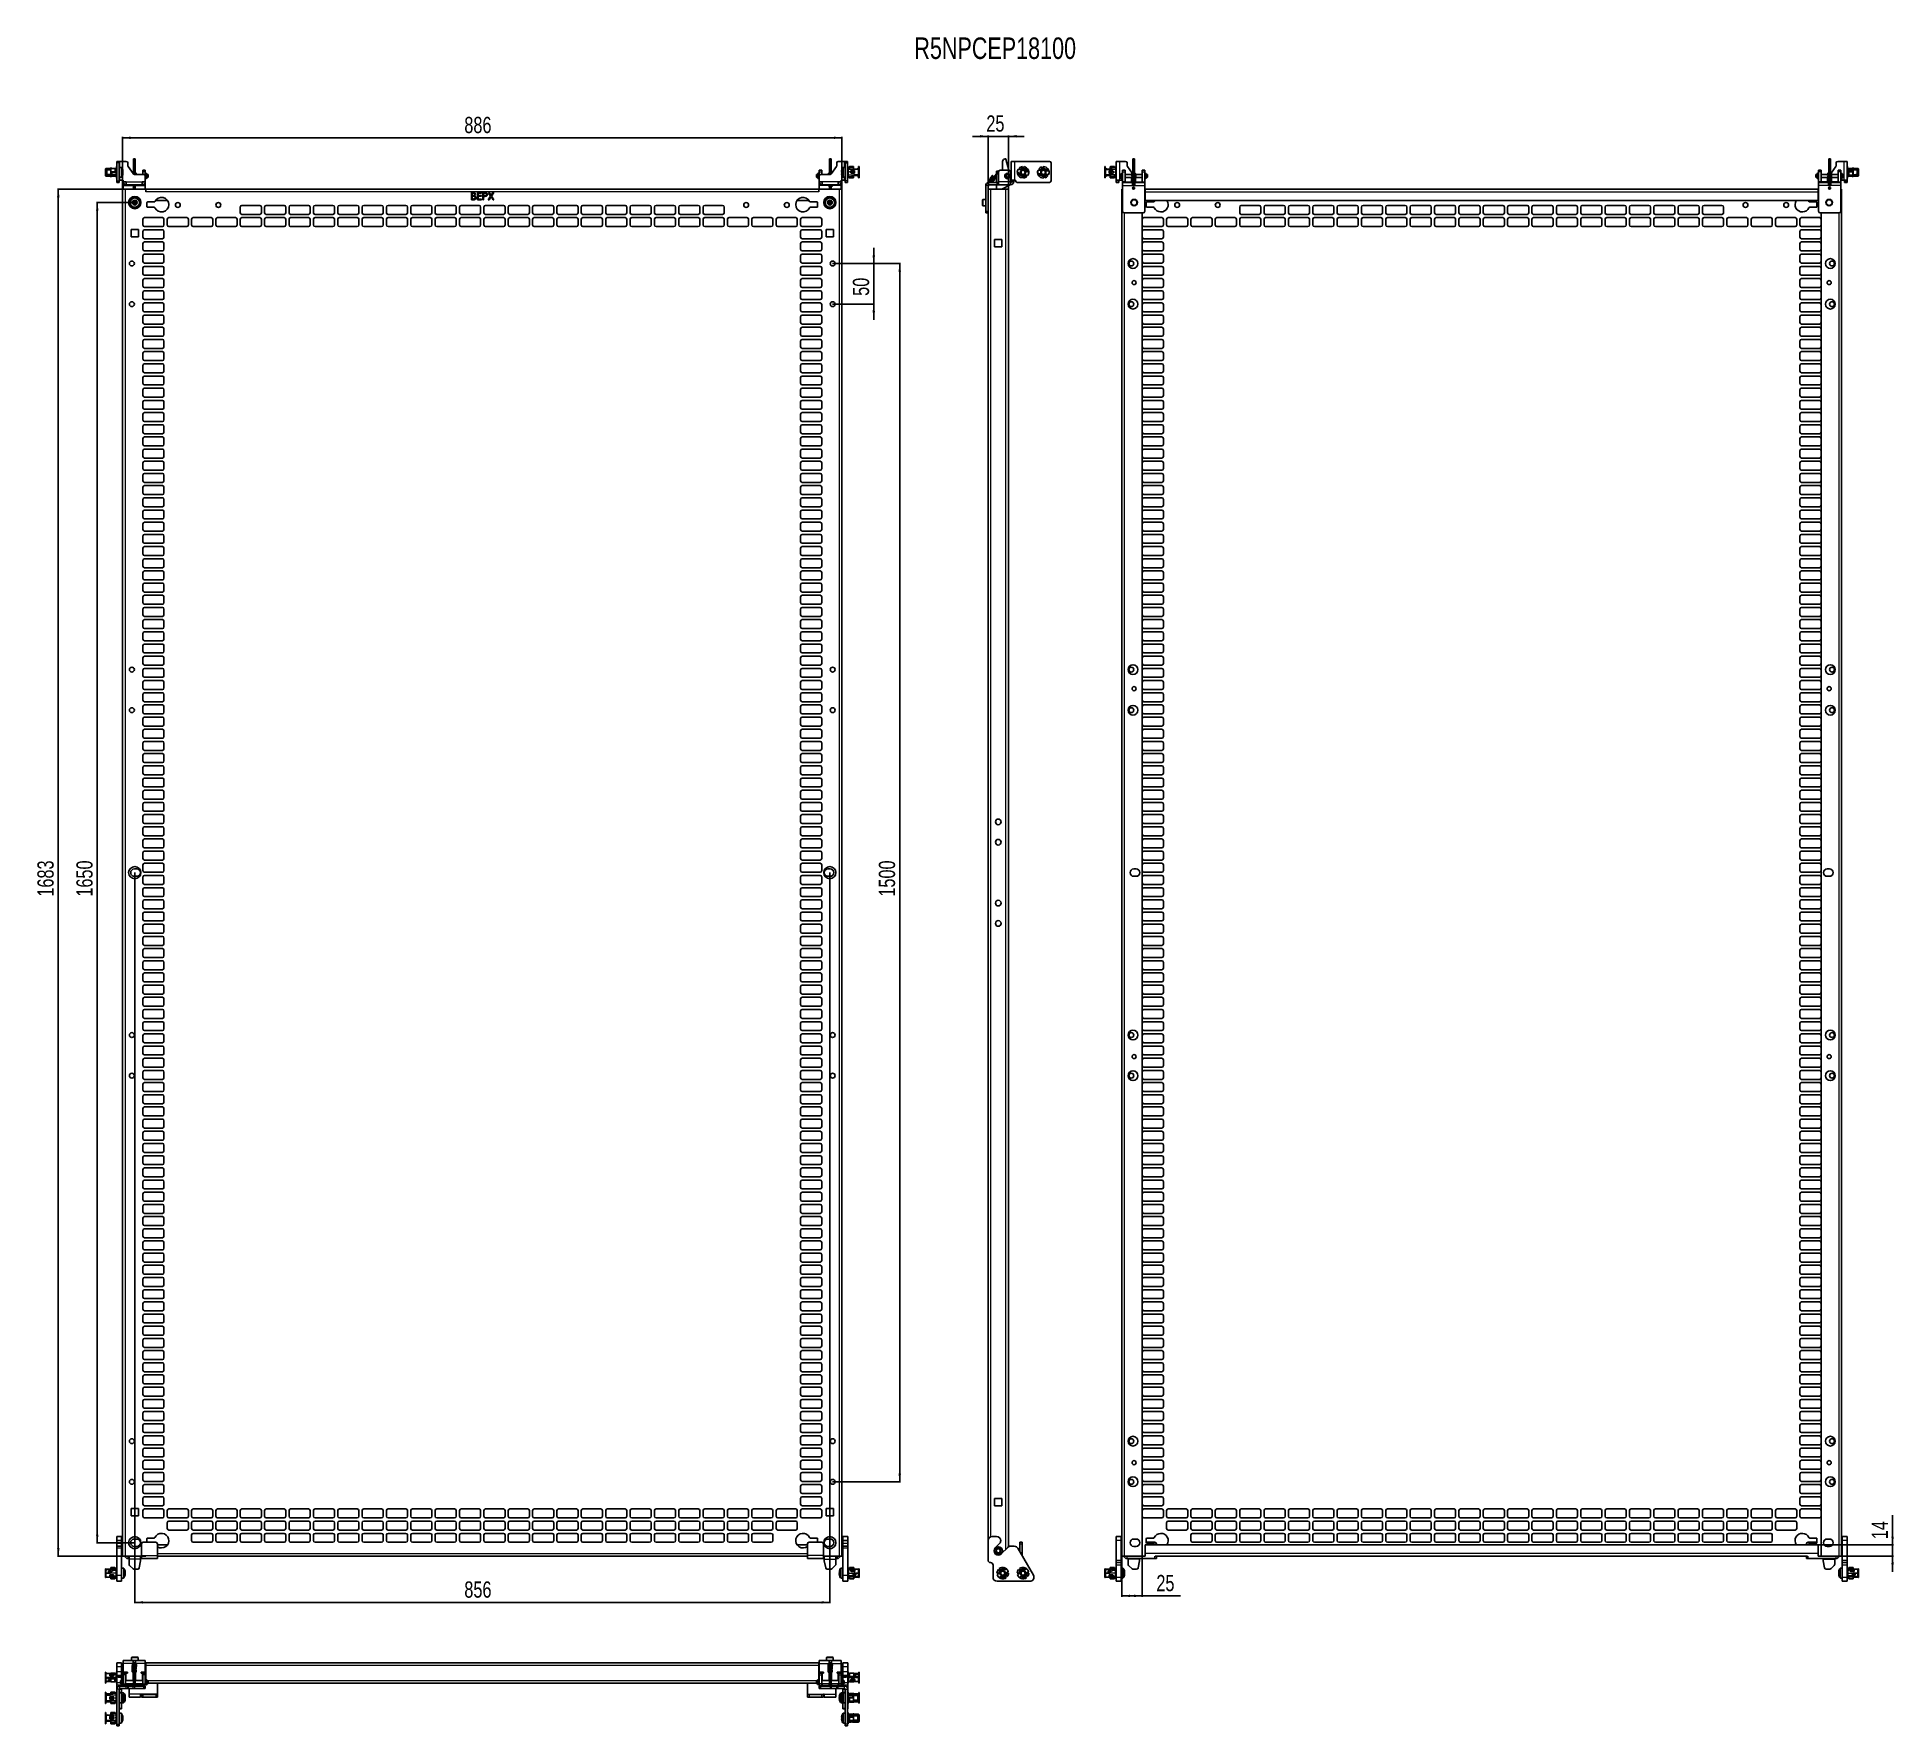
# Model space of a CAD drawing. Header units: millimetres. Extents: x -1052 to 1235, y -90 to 1990.
import ezdxf

# ---------------------------------------------------------------- set-up
doc = ezdxf.new("R2010")
doc.units = ezdxf.units.MM
doc.layers.add('FORMAT', color=7, linetype='Continuous')
doc.styles.add('SLDTEXTSTYLE0', font='TXT', dxfattribs={"width": 0.75})
doc.dimstyles.new('SLDDIMSTYLE0', dxfattribs={"dimtxt": 20, "dimasz": 10, "dimexe": 0, "dimexo": 0.0625, "dimgap": 5, "dimtad": 2, "dimdec": 1, "dimrnd": 1e-09, "dimzin": 12, "dimdsep": 46, "dimtxsty": 'SLDTEXTSTYLE0', "dimsah": 1, "dimcen": 0.09, "dimadec": 0, "dimazin": 3, "dimtfac": 1, "dimtofl": 0, "dimtmove": 0, "dimatfit": 3, "dimfxl": 0, "dimfrac": 2, "dimtolj": 1, "dimtzin": 12, "dimarcsym": 0})
doc.dimstyles.new('SLDDIMSTYLE1', dxfattribs={"dimtxt": 20, "dimasz": 10, "dimexe": 0, "dimexo": 0.0625, "dimgap": 5, "dimtad": 2, "dimdec": 1, "dimrnd": 1e-09, "dimzin": 12, "dimdsep": 46, "dimtxsty": 'SLDTEXTSTYLE0', "dimsah": 1, "dimcen": 0.09, "dimadec": 0, "dimazin": 3, "dimtfac": 1, "dimtmove": 0, "dimatfit": 0, "dimfxl": 0, "dimfrac": 2, "dimtolj": 1, "dimtzin": 12, "dimarcsym": 0})

msp = doc.modelspace()

# ---------------------------------------------------------------- texts
at = {"layer": 'FORMAT', "insert": (28.58, 1989.14), "char_height": 26.4583, "attachment_point": 1, "style": 'SLDTEXTSTYLE0'}
msp.add_mtext('R5NPCEP18100', dxfattribs=at)

# ---------------------------------------------------------------- blocks, each defined once
blk = doc.blocks.new('_D')
at = {"layer": 'FORMAT'}
for p, q in [((-918.1, 1802.3), (-1026.7, 1802.3)), ((-1025.7, 1802.3), (-1025.7, 119.3)), ((-918.1, 119.3), (-1026.7, 119.3))]:
    blk.add_line(p, q, dxfattribs=at)
for points in [[(-1025.7, 1802.3), (-1027.3, 1792.3), (-1024.2, 1792.3)], [(-1025.7, 119.3), (-1024.2, 129.3), (-1027.3, 129.3)]]:
    blk.add_solid(points, dxfattribs=at)
at = {"layer": 'FORMAT', "insert": (-1051.5, 931.2), "char_height": 20, "attachment_point": 1, "rotation": 90, "style": 'SLDTEXTSTYLE0'}
blk.add_mtext('1683', dxfattribs=at)
blk = doc.blocks.new('_D_1')
at = {"layer": 'FORMAT'}
for p, q in [((-946.6, 1802.3), (-946.6, 1866.6)), ((-946.6, 1865.6), (-60.6, 1865.6)), ((-60.6, 1802.3), (-60.6, 1866.6))]:
    blk.add_line(p, q, dxfattribs=at)
for points in [[(-946.6, 1865.6), (-936.6, 1864.1), (-936.6, 1867.1)], [(-60.6, 1865.6), (-70.6, 1867.1), (-70.6, 1864.1)]]:
    blk.add_solid(points, dxfattribs=at)
at = {"layer": 'FORMAT', "insert": (-525.7, 1891.4), "char_height": 20, "attachment_point": 1, "style": 'SLDTEXTSTYLE0'}
blk.add_mtext('886', dxfattribs=at)
blk = doc.blocks.new('_D_2')
at = {"layer": 'FORMAT'}
for p, q in [((-72.1, 1710.8), (11.6, 1710.8)), ((10.6, 1710.8), (10.6, 210.8)), ((-72.1, 210.8), (11.6, 210.8))]:
    blk.add_line(p, q, dxfattribs=at)
for points in [[(10.6, 1710.8), (9, 1700.8), (12.1, 1700.8)], [(10.6, 210.8), (12.1, 220.8), (9, 220.8)]]:
    blk.add_solid(points, dxfattribs=at)
at = {"layer": 'FORMAT', "insert": (-15.2, 931.2), "char_height": 20, "attachment_point": 1, "rotation": 90, "style": 'SLDTEXTSTYLE0'}
blk.add_mtext('1500', dxfattribs=at)
blk = doc.blocks.new('_D_3')
at = {"layer": 'FORMAT'}
for p, q in [((-21.4, 1710.8), (-21.4, 1730)), ((-72.1, 1710.8), (-20.4, 1710.8)), ((-21.4, 1710.8), (-21.4, 1660.8)), ((-72.1, 1660.8), (-20.4, 1660.8)), ((-21.4, 1660.8), (-21.4, 1641.6))]:
    blk.add_line(p, q, dxfattribs=at)
for points in [[(-21.4, 1710.8), (-19.9, 1720.8), (-23, 1720.8)], [(-21.4, 1660.8), (-23, 1650.8), (-19.9, 1650.8)]]:
    blk.add_solid(points, dxfattribs=at)
at = {"layer": 'FORMAT', "insert": (-47.2, 1671), "char_height": 20, "attachment_point": 1, "rotation": 90, "style": 'SLDTEXTSTYLE0'}
blk.add_mtext('50', dxfattribs=at)
blk = doc.blocks.new('_D_4')
at = {"layer": 'FORMAT'}
for p, q in [((-931.6, 960.8), (-931.6, 61.3)), ((-75.6, 960.8), (-75.6, 61.3)), ((-931.6, 62.3), (-75.6, 62.3))]:
    blk.add_line(p, q, dxfattribs=at)
for points in [[(-931.6, 62.3), (-921.6, 60.8), (-921.6, 63.8)], [(-75.6, 62.3), (-85.6, 63.8), (-85.6, 60.8)]]:
    blk.add_solid(points, dxfattribs=at)
at = {"layer": 'FORMAT', "insert": (-525.7, 88.1), "char_height": 20, "attachment_point": 1, "style": 'SLDTEXTSTYLE0'}
blk.add_mtext('856', dxfattribs=at)
blk = doc.blocks.new('_D_5')
at = {"layer": 'FORMAT'}
for p, q in [((-931.6, 1785.8), (-978.7, 1785.8)), ((-977.7, 1785.8), (-977.7, 135.8)), ((-931.6, 135.8), (-978.7, 135.8))]:
    blk.add_line(p, q, dxfattribs=at)
for points in [[(-977.7, 1785.8), (-979.3, 1775.8), (-976.2, 1775.8)], [(-977.7, 135.8), (-976.2, 145.8), (-979.3, 145.8)]]:
    blk.add_solid(points, dxfattribs=at)
at = {"layer": 'FORMAT', "insert": (-1003.5, 931.2), "char_height": 20, "attachment_point": 1, "rotation": 90, "style": 'SLDTEXTSTYLE0'}
blk.add_mtext('1650', dxfattribs=at)
blk = doc.blocks.new('_D_6')
at = {"layer": 'FORMAT'}
for p, q in [((119.4, 1867.4), (100.2, 1867.4)), ((119.4, 1802.3), (119.4, 1868.4)), ((119.4, 1867.4), (144.4, 1867.4)), ((144.4, 1802.3), (144.4, 1868.4)), ((144.4, 1867.4), (163.7, 1867.4))]:
    blk.add_line(p, q, dxfattribs=at)
for points in [[(119.4, 1867.4), (109.4, 1869), (109.4, 1865.9)], [(144.4, 1867.4), (154.4, 1865.9), (154.4, 1869)]]:
    blk.add_solid(points, dxfattribs=at)
at = {"layer": 'FORMAT', "insert": (117.2, 1893.2), "char_height": 20, "attachment_point": 1, "style": 'SLDTEXTSTYLE0'}
blk.add_mtext('25', dxfattribs=at)
blk = doc.blocks.new('_D_7')
at = {"layer": 'FORMAT'}
for p, q in [((284.2, 119.3), (284.2, 69.3)), ((309.2, 119.3), (309.2, 69.3)), ((309.2, 70.3), (284.2, 70.3)), ((309.2, 70.3), (356.2, 70.3))]:
    blk.add_line(p, q, dxfattribs=at)
for points in [[(284.2, 70.3), (294.2, 68.8), (294.2, 71.8)], [(309.2, 70.3), (299.2, 71.8), (299.2, 68.8)]]:
    blk.add_solid(points, dxfattribs=at)
at = {"layer": 'FORMAT', "insert": (326.6, 96.1), "char_height": 20, "attachment_point": 1, "style": 'SLDTEXTSTYLE0'}
blk.add_mtext('25', dxfattribs=at)
blk = doc.blocks.new('_D_8')
at = {"layer": 'FORMAT'}
for p, q in [((1233.4, 133.3), (1233.4, 169.7)), ((1141.7, 133.3), (1234.4, 133.3)), ((1141.7, 119.3), (1234.4, 119.3)), ((1233.4, 133.3), (1233.4, 119.3)), ((1233.4, 119.3), (1233.4, 100.1))]:
    blk.add_line(p, q, dxfattribs=at)
for points in [[(1233.4, 133.3), (1234.9, 143.3), (1231.8, 143.3)], [(1233.4, 119.3), (1231.8, 109.3), (1234.9, 109.3)]]:
    blk.add_solid(points, dxfattribs=at)
at = {"layer": 'FORMAT', "insert": (1207.6, 140.1), "char_height": 20, "attachment_point": 1, "rotation": 90, "style": 'SLDTEXTSTYLE0'}
blk.add_mtext('14', dxfattribs=at)

# ---------------------------------------------------------------- dimensions: what is measured, and where the dimension line sits
at = {"layer": 'FORMAT'}
for base, p1, p2, angle, dimstyle, picture, middle in [((-60.58, 1865.6), (-946.58, 1802.3), (-60.58, 1802.3), 0, 'SLDDIMSTYLE0', '_D_1', (-503.58, 1865.6)), ((-1025.73, 119.29), (-918.08, 1802.31), (-918.08, 119.29), 90, 'SLDDIMSTYLE0', '_D', (-1025.73, 960.8)), ((-977.73, 135.8), (-931.58, 1785.8), (-931.58, 135.8), 90, 'SLDDIMSTYLE0', '_D_5', (-977.73, 960.8)), ((-21.43, 1660.8), (-72.08, 1710.8), (-72.08, 1660.8), 90, 'SLDDIMSTYLE1', '_D_3', (-21.43, 1685.8)), ((10.57, 210.8), (-72.08, 1710.8), (-72.08, 210.8), 90, 'SLDDIMSTYLE0', '_D_2', (10.57, 960.8)), ((-75.58, 62.3), (-931.58, 960.8), (-75.58, 960.8), 0, 'SLDDIMSTYLE0', '_D_4', (-503.58, 62.3)), ((1233.38, 119.29), (1141.73, 133.29), (1141.73, 119.29), 90, 'SLDDIMSTYLE1', '_D_8', (1233.38, 154.92))]:
    dim = msp.add_linear_dim(base=base, p1=p1, p2=p2, angle=angle, dimstyle=dimstyle, dxfattribs=at)
    dim.commit()
    dim.dimension.update_dxf_attribs({"geometry": picture, "text_midpoint": middle, "dimtype": 160})
for base, p1, p2, dimstyle, picture, middle in [((144.44, 1867.41), (119.44, 1802.3), (144.44, 1802.3), 'SLDDIMSTYLE1', '_D_6', (131.94, 1867.41)), ((284.23, 70.3), (309.23, 119.3), (284.23, 119.3), 'SLDDIMSTYLE0', '_D_7', (341.41, 70.3))]:
    dim = msp.add_linear_dim(base=base, p1=p1, p2=p2, dimstyle=dimstyle, dxfattribs=at)
    dim.commit()
    dim.dimension.update_dxf_attribs({"geometry": picture, "text_midpoint": middle, "dimtype": 160})

# ---------------------------------------------------------------- linework, layer by layer
at = {"color": 7, "linetype": 'Continuous', "lineweight": 25}
for p, q in [((-954.08, 1820.41), (-954.08, 1830.2)), ((-953.58, 1830.2), (-954.08, 1830.2)), ((-953.58, 1836.6), (-950.58, 1836.6)), ((-953.58, 1834.6), (-953.58, 1836.6)), ((-953.58, 1834.6), (-953.58, 1812.6)), ((-950.58, 1836.6), (-950.58, 1834.6)), ((-949.78, 1836.6), (-950.58, 1836.6)), ((-950.58, 1834.6), (-950.58, 1812.6)), ((-949.78, 1836.6), (-942.08, 1836.6)), ((-940.08, 1834.6), (-940.08, 1831.23)), ((-939.71, 1830.08), (-933.67, 1821.45)), ((-933.18, 1839.6), (-931.18, 1839.6)), ((-933.18, 1839.23), (-933.18, 1839.6)), ((-933.18, 1839.23), (-933.18, 1824.6)), ((-931.18, 1839.6), (-931.18, 1839.23)), ((-931.18, 1839.23), (-931.18, 1824.6)), ((-75.98, 1839.6), (-73.98, 1839.6)), ((-75.98, 1839.23), (-75.98, 1839.6)), ((-75.98, 1839.23), (-75.98, 1824.6)), ((-73.98, 1839.6), (-73.98, 1839.23)), ((-73.98, 1839.23), (-73.98, 1824.6)), ((-67.44, 1830.08), (-73.48, 1821.45)), ((-67.08, 1834.6), (-67.08, 1831.23)), ((-57.38, 1836.6), (-65.08, 1836.6)), ((-57.38, 1836.6), (-56.58, 1836.6)), ((-56.58, 1836.6), (-56.58, 1834.6)), ((-53.58, 1836.6), (-56.58, 1836.6)), ((-56.58, 1834.6), (-56.58, 1812.6)), ((-53.58, 1834.6), (-53.58, 1836.6)), ((-53.58, 1834.6), (-53.58, 1812.6)), ((-53.08, 1830.2), (-53.58, 1830.2)), ((-53.08, 1830.2), (-53.08, 1824.96)), ((-51.38, 1830.1), (-51.58, 1829.98)), ((-51.58, 1829.36), (-51.58, 1829.98)), ((-51.38, 1829.43), (-51.58, 1829.36)), ((-46.29, 1830.1), (-51.38, 1830.1)), ((-51.38, 1830.1), (-51.38, 1829.43)), ((-51.38, 1829.43), (-51.38, 1826.96)), ((-51.38, 1829.43), (-46.29, 1829.43)), ((-46.18, 1829.9), (-46.29, 1830.1)), ((-46.29, 1829.43), (-46.29, 1830.1)), ((-46.29, 1826.96), (-46.29, 1829.43)), ((-46.18, 1829.31), (-46.29, 1829.43)), ((-46.18, 1829.9), (-46.18, 1829.31)), ((-39.58, 1830.1), (-40.08, 1830.1)), ((-40.08, 1830.09), (-40.08, 1830.1)), ((-40.08, 1830.09), (-39.58, 1830.09)), ((-40.08, 1827.16), (-40.08, 1830.09)), ((-39.58, 1830.1), (-39.58, 1830.09)), ((-39.58, 1830.09), (-39.58, 1827.16)), ((137.33, 1827.6), (137.33, 1836.6)), ((140.33, 1839.6), (140.95, 1839.6)), ((141.43, 1839.23), (145.1, 1825.6)), ((147.94, 1836.6), (147.94, 1813.6)), ((147.94, 1836.6), (151.74, 1836.6)), ((151.74, 1836.6), (194.94, 1836.6)), ((162.04, 1828.2), (161.88, 1830.18)), ((163.37, 1828.13), (163.74, 1830.08)), ((186.1, 1828.03), (185.58, 1829.95)), ((187.43, 1828.21), (187.42, 1830.2)), ((196.94, 1834.6), (196.94, 1812.6)), ((263.73, 1830.1), (263.23, 1830.1)), ((263.23, 1829.34), (263.23, 1830.1)), ((263.73, 1830.1), (263.73, 1829.34)), ((269.95, 1830.1), (269.83, 1829.9)), ((269.83, 1829.9), (269.95, 1830.1)), ((269.83, 1827.05), (269.83, 1829.9)), ((269.95, 1830.1), (269.95, 1827.18)), ((275.03, 1830.1), (269.95, 1830.1)), ((275.23, 1829.98), (275.03, 1830.1)), ((275.03, 1829.04), (275.03, 1830.1)), ((275.03, 1830.1), (275.23, 1829.98)), ((275.23, 1829.98), (275.23, 1829.04)), ((277.23, 1830.2), (276.73, 1830.2)), ((276.73, 1829.42), (276.73, 1830.2)), ((276.73, 1828.37), (276.73, 1829.42)), ((276.73, 1829.42), (277.23, 1829.42)), ((281.03, 1836.6), (277.23, 1836.6)), ((277.23, 1836.6), (277.23, 1813.6)), ((281.03, 1836.6), (288.73, 1836.6)), ((290.73, 1834.6), (290.73, 1831.23)), ((291.09, 1830.08), (296.73, 1822.02)), ((297.63, 1839.6), (299.63, 1839.6)), ((297.63, 1836.6), (297.63, 1839.6)), ((297.63, 1827.6), (297.63, 1836.6)), ((299.63, 1839.6), (299.63, 1836.6)), ((299.63, 1827.6), (299.63, 1836.6)), ((1154.83, 1839.6), (1156.83, 1839.6)), ((1154.83, 1836.6), (1154.83, 1839.6)), ((1154.83, 1827.6), (1154.83, 1836.6)), ((1156.83, 1839.6), (1156.83, 1836.6)), ((1156.83, 1827.6), (1156.83, 1836.6)), ((1163.37, 1830.08), (1157.81, 1822.13)), ((1163.73, 1834.6), (1163.73, 1831.23)), ((1173.43, 1836.6), (1165.73, 1836.6)), ((1173.43, 1836.6), (1177.23, 1836.6)), ((1177.23, 1836.6), (1177.23, 1813.6)), ((1177.23, 1830.2), (1177.73, 1830.2)), ((1177.23, 1830.18), (1177.73, 1830.18)), ((1177.73, 1830.18), (1177.73, 1830.2)), ((1177.73, 1830.18), (1177.73, 1828.37)), ((-967.58, 1826.4), (-967.58, 1827.25)), ((-967.58, 1826.4), (-967.08, 1826.4)), ((-967.58, 1824.98), (-967.58, 1826.4)), ((-967.08, 1824.98), (-967.58, 1824.98)), ((-967.58, 1824.74), (-967.58, 1824.98)), ((-967.08, 1824.74), (-967.58, 1824.74)), ((-967.58, 1820.46), (-967.58, 1824.74)), ((-967.08, 1820.46), (-967.58, 1820.46)), ((-967.58, 1818.95), (-967.58, 1820.46)), ((-967.08, 1826.4), (-967.08, 1824.98)), ((-967.08, 1824.98), (-967.08, 1824.74)), ((-967.08, 1824.74), (-967.08, 1820.46)), ((-962.18, 1827.95), (-966.88, 1827.95)), ((-964.88, 1826.96), (-966.88, 1826.96)), ((-966.88, 1825.73), (-966.88, 1825.53)), ((-966.38, 1825.35), (-966.88, 1825.35)), ((-966.88, 1825.35), (-966.88, 1825.12)), ((-966.88, 1825.12), (-966.38, 1825.12)), ((-966.88, 1824.95), (-966.88, 1824.52)), ((-966.58, 1824.52), (-966.88, 1824.52)), ((-966.88, 1824.52), (-966.88, 1824.37)), ((-966.88, 1824.37), (-966.58, 1824.37)), ((-966.88, 1821.82), (-966.58, 1821.82)), ((-966.88, 1821.08), (-966.58, 1821.08)), ((-966.88, 1820.46), (-966.88, 1821.08)), ((-966.88, 1820.46), (-961.28, 1820.46)), ((-961.28, 1820.16), (-966.88, 1820.16)), ((-966.88, 1818.25), (-962.18, 1818.25)), ((-966.58, 1820.6), (-966.58, 1825.12)), ((-966.58, 1820.6), (-966.44, 1820.46)), ((-966.38, 1825.12), (-966.38, 1825.35)), ((-966.08, 1825.48), (-966.08, 1820.46)), ((-960.98, 1826.1), (-965.4, 1826.1)), ((-964.88, 1826.56), (-964.88, 1826.96)), ((-960.98, 1826.96), (-964.88, 1826.96)), ((-964.88, 1826.56), (-960.98, 1826.56)), ((-961.08, 1828.12), (-962.18, 1827.94)), ((-962.18, 1827.95), (-962.18, 1827.95)), ((-962.18, 1827.92), (-962.18, 1827.95)), ((-962.18, 1818.47), (-962.18, 1818.59)), ((-962.18, 1818.47), (-962.18, 1818.25)), ((-962.18, 1818.26), (-961.08, 1818.07)), ((-958.38, 1827.84), (-961.68, 1827.84)), ((-958.38, 1818.8), (-961.68, 1818.8)), ((-961.28, 1820.46), (-960.12, 1822.05)), ((-960.12, 1821.75), (-961.28, 1820.16)), ((-961.28, 1820.46), (-961.28, 1820.16)), ((-960.98, 1827.41), (-960.86, 1827.65)), ((-960.98, 1823.81), (-960.98, 1827.41)), ((-960.98, 1823.81), (-960.86, 1823.69)), ((-960.98, 1822.63), (-960.98, 1823.81)), ((-960.98, 1822.63), (-960.86, 1822.49)), ((-960.98, 1820.88), (-960.98, 1822.63)), ((-960.86, 1827.65), (-960.86, 1823.69)), ((-955.78, 1827.65), (-960.86, 1827.65)), ((-955.78, 1823.69), (-960.86, 1823.69)), ((-960.86, 1823.69), (-960.86, 1822.49)), ((-959.63, 1822.49), (-960.86, 1822.49)), ((-960.86, 1822.49), (-960.86, 1821.04)), ((-959.65, 1827.88), (-959.57, 1827.84)), ((-958.38, 1818.36), (-959.57, 1818.36)), ((-959.25, 1818.61), (-959.36, 1818.8)), ((-959.25, 1818.61), (-959.25, 1818.6)), ((-957.37, 1823.14), (-958.21, 1823.04)), ((-954.55, 1827.95), (-957.2, 1827.95)), ((-957.2, 1818.25), (-954.55, 1818.25)), ((-957.18, 1818.25), (-957.2, 1818.25)), ((-955.78, 1823.15), (-957.18, 1823.15)), ((-957.18, 1822.94), (-955.03, 1822.94)), ((-957.18, 1818.25), (-957.18, 1818.38)), ((-955.78, 1823.69), (-955.78, 1827.65)), ((-955.78, 1827.65), (-955.58, 1827.51)), ((-955.78, 1823.69), (-955.58, 1823.76)), ((-955.78, 1823.15), (-955.78, 1823.69)), ((-955.58, 1823.24), (-955.78, 1823.15)), ((-955.58, 1827.51), (-955.58, 1823.76)), ((-954.28, 1826.96), (-955.58, 1826.96)), ((-955.58, 1826.56), (-954.28, 1826.56)), ((-955.58, 1823.76), (-955.58, 1823.24)), ((-955.03, 1823.25), (-955.58, 1823.25)), ((-955.08, 1818.28), (-955.08, 1818.3)), ((-954.53, 1827.95), (-954.28, 1827.95)), ((-954.53, 1818.42), (-954.28, 1818.42)), ((-954.53, 1818.25), (-954.28, 1818.25)), ((-954.38, 1826.56), (-954.38, 1822.89)), ((-954.08, 1826.1), (-954.38, 1826.1)), ((-954.08, 1822.94), (-954.38, 1822.9)), ((-954.28, 1822.65), (-954.28, 1822.35)), ((-954.28, 1822.35), (-954.28, 1820.16)), ((-954.08, 1820.41), (-953.58, 1820.41)), ((-954.08, 1820.04), (-954.08, 1818.8)), ((-954.08, 1816.25), (-954.08, 1818.8)), ((-954.08, 1818.8), (-953.58, 1818.8)), ((-953.58, 1816.25), (-954.08, 1816.25)), ((-954.08, 1816.25), (-954.08, 1816)), ((-953.58, 1816), (-954.08, 1816)), ((-953.58, 1820.1), (-953.58, 1820.1)), ((-953.58, 1810.6), (-953.58, 1812.6)), ((-950.58, 1810.6), (-953.58, 1810.6)), ((-948.25, 1829.1), (-950.58, 1829.1)), ((-950.58, 1817.1), (-948.25, 1817.1)), ((-950.58, 1813.6), (-949.78, 1813.6)), ((-950.58, 1812.6), (-950.58, 1810.6)), ((-945.78, 1813.6), (-949.78, 1813.6)), ((-945.78, 1811.4), (-945.78, 1813.6)), ((-945.78, 1811.4), (-941.98, 1811.4)), ((-945.78, 1810.6), (-945.78, 1807.6)), ((-945.69, 1810.6), (-945.78, 1810.6)), ((-945.78, 1807.6), (-941.98, 1807.6)), ((-945.78, 1807.6), (-945.78, 1806.8)), ((-945.78, 1802.3), (-945.78, 1806.8)), ((-941.98, 1811.4), (-941.98, 1807.6)), ((-941.98, 1807.6), (-933.68, 1807.6)), ((-933.68, 1807.6), (-930.68, 1807.6)), ((-933.68, 1806.8), (-933.68, 1807.6)), ((-933.68, 1806.8), (-933.18, 1806.8)), ((-933.18, 1824.6), (-931.18, 1824.6)), ((-933.18, 1821.1), (-933.18, 1824.6)), ((-931.18, 1821.1), (-933.18, 1821.1)), ((-933.18, 1821.1), (-933.18, 1820.96)), ((-933.18, 1807.6), (-933.18, 1802.3)), ((-932.03, 1820.6), (-920.58, 1820.6)), ((-931.18, 1824.6), (-931.18, 1821.1)), ((-931.18, 1821.1), (-931.18, 1820.6)), ((-931.18, 1807.6), (-931.18, 1802.3)), ((-931.18, 1806.8), (-930.68, 1806.8)), ((-930.68, 1807.6), (-922.38, 1807.6)), ((-930.68, 1807.6), (-930.68, 1806.8)), ((-930.25, 1821.07), (-930.25, 1820.6)), ((-930.25, 1821.07), (-930.25, 1821.07)), ((-929.65, 1820.6), (-929.65, 1821.08)), ((-922.38, 1811.4), (-918.58, 1811.4)), ((-922.38, 1807.6), (-922.38, 1811.4)), ((-922.38, 1807.6), (-918.58, 1807.6)), ((-921.58, 1825.6), (-918.58, 1825.6)), ((-921.58, 1823.6), (-921.58, 1825.6)), ((-921.58, 1823.6), (-921.58, 1820.6)), ((-918.58, 1810.6), (-918.66, 1810.6)), ((-918.58, 1825.6), (-918.58, 1823.6)), ((-918.58, 1823.6), (-918.58, 1818.6)), ((-918.54, 1820.5), (-918.58, 1820.5)), ((-918.58, 1818.6), (-918.58, 1811.4)), ((-918.58, 1816.7), (-918.54, 1816.7)), ((-918.58, 1810.6), (-918.58, 1807.6)), ((-918.58, 1806.8), (-918.58, 1807.6)), ((-918.58, 1806.8), (-918.58, 1802.3)), ((-918.54, 1821.01), (-918.54, 1818.27)), ((-918.54, 1818.27), (-918.54, 1816.31)), ((-916.64, 1818.27), (-916.64, 1821.01)), ((-915.63, 1820.5), (-916.64, 1820.5)), ((-916.64, 1816.31), (-916.64, 1818.27)), ((-916.64, 1816.7), (-915.63, 1816.7)), ((-915.13, 1820.21), (-915.63, 1820.5)), ((-915.63, 1816.7), (-915.63, 1820.5)), ((-915.63, 1816.7), (-915.13, 1816.99)), ((-915.13, 1820.21), (-915.13, 1816.99)), ((-91.43, 1820.5), (-91.93, 1820.21)), ((-91.93, 1816.99), (-91.93, 1820.21)), ((-91.93, 1816.99), (-91.43, 1816.7)), ((-90.48, 1820.5), (-91.43, 1820.5)), ((-91.43, 1820.5), (-91.43, 1816.7)), ((-91.43, 1816.7), (-90.48, 1816.7)), ((-90.48, 1820.97), (-90.48, 1819.6)), ((-90.48, 1819.6), (-90.48, 1816.27)), ((-85.58, 1825.6), (-88.58, 1825.6)), ((-88.58, 1825.6), (-88.58, 1823.6)), ((-88.58, 1823.6), (-88.58, 1818.6)), ((-88.58, 1819.6), (-88.58, 1820.97)), ((-88.58, 1820.5), (-88.58, 1820.5)), ((-88.58, 1816.27), (-88.58, 1819.6)), ((-88.58, 1818.6), (-88.58, 1811.4)), ((-88.58, 1816.7), (-88.58, 1816.7)), ((-84.78, 1811.4), (-88.58, 1811.4)), ((-88.58, 1810.6), (-88.58, 1807.6)), ((-88.58, 1810.6), (-88.49, 1810.6)), ((-84.78, 1807.6), (-88.58, 1807.6)), ((-88.58, 1806.8), (-88.58, 1807.6)), ((-88.58, 1806.8), (-88.58, 1802.3)), ((-75.12, 1820.6), (-86.58, 1820.6)), ((-85.58, 1823.6), (-85.58, 1825.6)), ((-85.58, 1823.6), (-85.58, 1820.6)), ((-84.78, 1807.6), (-84.78, 1811.4)), ((-76.48, 1807.6), (-84.78, 1807.6)), ((-77.54, 1820.69), (-77.54, 1820.6)), ((-77.36, 1807.6), (-77.35, 1806.33)), ((-76.94, 1820.6), (-76.94, 1820.7)), ((-76.75, 1806.34), (-76.76, 1807.6)), ((-73.48, 1807.6), (-76.48, 1807.6)), ((-76.48, 1807.6), (-76.48, 1806.8)), ((-75.98, 1806.8), (-76.48, 1806.8)), ((-75.98, 1824.6), (-73.98, 1824.6)), ((-75.98, 1821.1), (-75.98, 1824.6)), ((-73.98, 1821.1), (-75.98, 1821.1)), ((-75.98, 1821.1), (-75.98, 1820.6)), ((-75.98, 1807.6), (-75.98, 1802.3)), ((-73.98, 1824.6), (-73.98, 1821.1)), ((-73.98, 1821.1), (-73.98, 1820.96)), ((-73.98, 1807.6), (-73.98, 1802.3)), ((-73.48, 1806.8), (-73.98, 1806.8)), ((-65.18, 1807.6), (-73.48, 1807.6)), ((-73.48, 1806.8), (-73.48, 1807.6)), ((-72.97, 1807.59), (-72.95, 1806.63)), ((-72.35, 1806.64), (-72.37, 1807.59)), ((-61.38, 1811.4), (-65.18, 1811.4)), ((-65.18, 1811.4), (-65.18, 1807.6)), ((-61.38, 1807.6), (-65.18, 1807.6)), ((-61.46, 1810.6), (-61.38, 1810.6)), ((-61.38, 1813.6), (-57.38, 1813.6)), ((-61.38, 1811.4), (-61.38, 1813.6)), ((-61.38, 1810.6), (-61.38, 1807.6)), ((-61.38, 1807.6), (-61.38, 1806.8)), ((-61.38, 1802.3), (-61.38, 1806.8)), ((-60.97, 1821.24), (-61, 1821.24)), ((-56.58, 1829.1), (-58.9, 1829.1)), ((-58.9, 1817.1), (-56.58, 1817.1)), ((-56.58, 1813.6), (-57.38, 1813.6)), ((-56.58, 1812.6), (-56.58, 1810.6)), ((-56.58, 1810.6), (-53.58, 1810.6)), ((-53.58, 1824.96), (-53.08, 1824.96)), ((-53.58, 1823.12), (-53.08, 1823.12)), ((-53.08, 1818.8), (-53.58, 1818.8)), ((-53.08, 1817.48), (-53.58, 1817.48)), ((-53.58, 1816), (-53.08, 1816)), ((-53.58, 1810.6), (-53.58, 1812.6)), ((-53.08, 1824.42), (-53.08, 1824.96)), ((-53.08, 1823.12), (-53.08, 1818.8)), ((-53.08, 1818.8), (-53.08, 1817.48)), ((-53.08, 1817.48), (-53.08, 1816)), ((-53.05, 1820.1), (-52.88, 1820.1)), ((-53.05, 1819.61), (-52.88, 1819.64)), ((-53.03, 1827.02), (-52.84, 1826.96)), ((-52.88, 1828.22), (-52.88, 1828.54)), ((-52.88, 1827.92), (-52.88, 1828.22)), ((-52.88, 1827.92), (-52.88, 1827.54)), ((-52.88, 1826.96), (-42.28, 1826.96)), ((-52.63, 1824.37), (-52.88, 1824.37)), ((-52.63, 1824.24), (-52.88, 1824.24)), ((-52.63, 1823.12), (-52.88, 1823.12)), ((-52.88, 1817.97), (-52.88, 1820.16)), ((-52.88, 1817.65), (-52.88, 1817.97)), ((-51.58, 1827.25), (-52.78, 1827.25)), ((-52.78, 1826.96), (-52.78, 1827.25)), ((-52.78, 1823.12), (-52.78, 1824.24)), ((-51.58, 1829.04), (-52.13, 1829.04)), ((-51.58, 1828.82), (-52.13, 1828.82)), ((-52.13, 1828.52), (-51.58, 1828.52)), ((-49.97, 1817.38), (-52.13, 1817.38)), ((-51.58, 1817.15), (-52.13, 1817.15)), ((-52.08, 1823.83), (-52.08, 1823.67)), ((-51.58, 1826.96), (-51.58, 1829.36)), ((-51.58, 1816.32), (-51.58, 1817.38)), ((-51.58, 1816.32), (-51.38, 1816.22)), ((-51.58, 1816.21), (-51.58, 1816.32)), ((-51.58, 1816.21), (-51.38, 1816.1)), ((-51.38, 1817.38), (-51.38, 1816.22)), ((-51.38, 1816.22), (-46.29, 1816.22)), ((-51.38, 1816.22), (-51.38, 1816.1)), ((-51.38, 1816.1), (-46.29, 1816.1)), ((-49.98, 1824.22), (-49.98, 1823.27)), ((-48.78, 1825.35), (-45.48, 1825.35)), ((-45.48, 1825.12), (-48.78, 1825.12)), ((-45.48, 1822.17), (-48.78, 1822.17)), ((-48.78, 1822.07), (-45.48, 1822.07)), ((-47.9, 1823.69), (-47.9, 1823.73)), ((-47.58, 1823.23), (-47.33, 1823.18)), ((-47.25, 1823.17), (-47.33, 1823.18)), ((-47.03, 1818.57), (-45.88, 1820.16)), ((-46.5, 1819.3), (-46.29, 1819.3)), ((-46.29, 1824.46), (-46.29, 1825.12)), ((-46.29, 1822.17), (-46.29, 1823.09)), ((-46.29, 1819.3), (-46.29, 1819.59)), ((-46.29, 1819.3), (-46.18, 1819.44)), ((-46.29, 1816.22), (-46.29, 1819.3)), ((-46.29, 1816.22), (-46.18, 1816.39)), ((-46.29, 1816.1), (-46.18, 1816.3)), ((-46.29, 1816.1), (-46.29, 1816.22)), ((-46.18, 1829.31), (-46.18, 1826.96)), ((-46.18, 1827.05), (-46.1, 1826.96)), ((-46.18, 1825.12), (-46.18, 1824.48)), ((-46.18, 1823.08), (-46.18, 1822.17)), ((-46.18, 1819.75), (-46.18, 1819.44)), ((-42.28, 1819.64), (-46.18, 1819.64)), ((-46.18, 1819.44), (-46.18, 1816.39)), ((-46.18, 1819.15), (-46.1, 1819.24)), ((-46.18, 1819.24), (-42.28, 1819.24)), ((-46.18, 1816.39), (-46.18, 1816.3)), ((-45.92, 1820.1), (-41.08, 1820.1)), ((-45.88, 1820.16), (-40.28, 1820.16)), ((-44.98, 1824.9), (-44.98, 1824.53)), ((-44.98, 1822.95), (-44.98, 1824.53)), ((-44.98, 1822.95), (-44.98, 1822.56)), ((-42.28, 1826.96), (-40.28, 1826.96)), ((-42.28, 1819.64), (-42.28, 1819.24)), ((-41.08, 1820.1), (-41.01, 1820.16)), ((-41.08, 1820.1), (-41.08, 1820.16)), ((-40.78, 1827.84), (-40.28, 1827.84)), ((-40.78, 1818.85), (-40.78, 1818.36)), ((-40.28, 1818.85), (-40.78, 1818.85)), ((-40.78, 1818.36), (-40.28, 1818.36)), ((-40.28, 1818.85), (-40.28, 1819.09)), ((-40.28, 1818.36), (-40.28, 1818.85)), ((-40.08, 1827.16), (-39.58, 1827.16)), ((-40.08, 1826.93), (-40.08, 1827.16)), ((-40.08, 1817.55), (-40.08, 1820.18)), ((-40.08, 1817.55), (-39.58, 1817.55)), ((-40.08, 1816.1), (-40.08, 1817.55)), ((-40.08, 1816.1), (-39.58, 1816.1)), ((-40.08, 1816.1), (-40.08, 1816.1)), ((-40.08, 1816.1), (-39.58, 1816.1)), ((-39.6, 1820.48), (-39.58, 1820.48)), ((-39.58, 1827.16), (-39.58, 1826.4)), ((-39.58, 1826.4), (-39.58, 1820.58)), ((-39.58, 1820.58), (-39.58, 1820.48)), ((-39.58, 1820.48), (-39.58, 1817.55)), ((-39.58, 1817.55), (-39.58, 1816.1)), ((-39.58, 1816.1), (-39.58, 1816.1)), ((116.44, 1775.1), (116.44, 1806.8)), ((119.44, 1775.1), (119.44, 1806.8)), ((119.97, 1807.55), (119.45, 1806.84)), ((119.51, 1812.4), (119.55, 1812.35)), ((119.51, 1807.11), (119.77, 1807.44)), ((119.56, 1805.98), (120.75, 1807.59)), ((119.83, 1811.82), (119.87, 1811.78)), ((119.91, 1812.91), (119.96, 1812.86)), ((120.24, 1810.6), (130.64, 1810.6)), ((120.24, 1807.6), (130.64, 1807.6)), ((120.31, 1813.42), (120.36, 1813.37)), ((120.6, 1812.34), (120.59, 1812.48)), ((120.72, 1813.93), (120.76, 1813.88)), ((120.75, 1811.26), (121.13, 1810.96)), ((121, 1812.85), (120.99, 1812.99)), ((121.12, 1814.44), (121.17, 1814.39)), ((121.12, 1810.73), (121.25, 1810.63)), ((121.13, 1810.96), (121.21, 1810.9)), ((121.25, 1810.62), (121.23, 1810.6)), ((121.4, 1813.37), (121.39, 1813.51)), ((121.52, 1814.95), (121.57, 1814.9)), ((121.8, 1813.89), (121.79, 1814.02)), ((121.86, 1810.6), (121.88, 1810.75)), ((121.97, 1815.84), (121.92, 1815.8)), ((121.92, 1815.46), (121.97, 1815.41)), ((122.2, 1814.41), (122.19, 1814.53)), ((125.89, 1817.46), (126.28, 1817.15)), ((126.65, 1817.62), (126.26, 1817.93)), ((126.28, 1817.15), (126.36, 1817.08)), ((126.73, 1817.56), (126.65, 1817.62)), ((129.8, 1821.12), (127.01, 1817.59)), ((127.01, 1817.59), (127.01, 1817.59)), ((127.48, 1817.22), (130.27, 1820.75)), ((127.62, 1816.9), (129.64, 1819.63)), ((129.64, 1821.23), (128.43, 1819.69)), ((129.64, 1820.92), (129.64, 1824.1)), ((129.64, 1810.6), (129.64, 1819.96)), ((129.64, 1802.3), (129.64, 1807.6)), ((130.14, 1824.6), (132.41, 1824.6)), ((130.27, 1820.75), (130.27, 1820.75)), ((130.64, 1810.6), (130.64, 1807.6)), ((132.14, 1810.6), (130.64, 1810.6)), ((130.64, 1807.6), (132.14, 1807.6)), ((132.14, 1823.6), (132.14, 1811.4)), ((132.14, 1807.6), (132.14, 1811.4)), ((147.14, 1807.6), (132.14, 1807.6)), ((145.14, 1825.6), (134.14, 1825.6)), ((146.64, 1807.6), (136.41, 1802.3)), ((147.14, 1811.4), (147.14, 1823.6)), ((147.14, 1811.4), (147.14, 1807.6)), ((151.74, 1813.6), (147.94, 1813.6)), ((147.94, 1811.4), (147.94, 1813.6)), ((147.94, 1811.4), (150.94, 1811.4)), ((150.94, 1811.4), (150.94, 1813.6)), ((153.24, 1813.6), (151.74, 1813.6)), ((153.24, 1812.6), (153.24, 1813.6)), ((194.94, 1810.6), (155.24, 1810.6)), ((155.45, 1822.74), (158.46, 1821.94)), ((158.67, 1820.1), (156.38, 1819.61)), ((156.38, 1819.61), (156.48, 1819.83)), ((156.48, 1819.83), (158.55, 1820.28)), ((156.61, 1826.89), (156.49, 1826.96)), ((159.57, 1826.09), (156.56, 1826.9)), ((159.06, 1826.85), (157.69, 1828.37)), ((157.81, 1821.68), (158.28, 1821.82)), ((158.69, 1819.72), (158.42, 1820.04)), ((158.69, 1819.72), (158.84, 1819.85)), ((158.76, 1826.31), (159.2, 1826.7)), ((158.84, 1819.85), (159.36, 1820.32)), ((159.06, 1826.85), (159.2, 1826.7)), ((159.07, 1820.39), (159.27, 1820.43)), ((159.2, 1826.7), (159.67, 1826.18)), ((159.25, 1820.22), (159.2, 1820.21)), ((159.53, 1826.33), (159.34, 1826.15)), ((161.51, 1818.07), (161.15, 1816.12)), ((161.56, 1818.04), (162.79, 1817.98)), ((163.32, 1828.16), (162.09, 1828.22)), ((162.85, 1818), (163, 1816.02)), ((165.69, 1819.49), (165.22, 1820.01)), ((165.32, 1820.1), (168.32, 1819.3)), ((165.36, 1819.87), (165.55, 1820.04)), ((166.05, 1826.34), (165.53, 1825.88)), ((165.82, 1825.81), (165.62, 1825.77)), ((165.64, 1825.98), (165.69, 1825.99)), ((166.13, 1819.89), (165.69, 1819.49)), ((165.82, 1819.35), (165.69, 1819.49)), ((165.82, 1819.35), (167.2, 1817.82)), ((166.2, 1826.48), (166.05, 1826.34)), ((166.2, 1826.48), (166.47, 1826.15)), ((166.21, 1826.1), (168.51, 1826.59)), ((168.41, 1826.36), (166.34, 1825.92)), ((169.44, 1823.45), (166.43, 1824.26)), ((167.08, 1824.52), (166.6, 1824.37)), ((168.28, 1819.31), (168.4, 1819.23)), ((168.41, 1826.36), (168.51, 1826.59)), ((180.64, 1821.45), (183.74, 1821.22)), ((181.01, 1825.74), (180.87, 1825.79)), ((184.07, 1825.51), (180.96, 1825.74)), ((183.43, 1826.16), (181.8, 1827.4)), ((184.3, 1819.45), (182.13, 1818.54)), ((182.13, 1818.54), (182.19, 1818.78)), ((182.19, 1818.78), (184.14, 1819.6)), ((183.15, 1820.84), (183.59, 1821.08)), ((183.23, 1825.57), (183.59, 1826.04)), ((183.43, 1826.16), (183.59, 1826.04)), ((183.59, 1826.04), (184.14, 1825.61)), ((183.98, 1825.73), (183.83, 1825.53)), ((184.07, 1825.67), (183.92, 1825.52)), ((184.38, 1819.08), (184.06, 1819.35)), ((184.38, 1819.08), (184.51, 1819.24)), ((184.51, 1819.24), (184.93, 1819.8)), ((184.64, 1819.81), (184.82, 1819.88)), ((184.84, 1819.68), (184.79, 1819.66)), ((187.37, 1828.23), (186.15, 1828.07)), ((187.46, 1817.99), (187.47, 1816)), ((187.52, 1817.96), (188.74, 1818.13)), ((188.79, 1818.16), (189.31, 1816.25)), ((190.38, 1826.96), (189.96, 1826.4)), ((190.05, 1826.52), (190.1, 1826.54)), ((190.25, 1826.39), (190.07, 1826.31)), ((190.5, 1827.12), (190.38, 1826.96)), ((190.5, 1827.12), (190.83, 1826.85)), ((190.59, 1826.75), (192.76, 1827.65)), ((192.7, 1827.41), (190.74, 1826.59)), ((191.3, 1820.16), (190.75, 1820.58)), ((190.82, 1820.69), (193.93, 1820.46)), ((190.82, 1820.53), (190.97, 1820.68)), ((190.91, 1820.46), (191.06, 1820.67)), ((194.25, 1824.74), (191.14, 1824.98)), ((191.74, 1825.35), (191.3, 1825.12)), ((191.66, 1820.63), (191.3, 1820.16)), ((191.46, 1820.04), (191.3, 1820.16)), ((191.46, 1820.04), (193.09, 1818.8)), ((192.7, 1827.41), (192.76, 1827.65)), ((193.88, 1820.46), (194.01, 1820.41)), ((263.73, 1829.34), (263.23, 1829.34)), ((263.23, 1826.27), (263.23, 1829.34)), ((263.24, 1826.27), (263.23, 1826.27)), ((263.23, 1826.18), (263.23, 1826.27)), ((263.23, 1820.32), (263.23, 1826.18)), ((263.23, 1819.26), (263.23, 1820.32)), ((263.73, 1819.26), (263.23, 1819.26)), ((263.23, 1816.18), (263.23, 1819.26)), ((263.73, 1816.18), (263.23, 1816.18)), ((263.23, 1816.1), (263.23, 1816.18)), ((263.23, 1816.1), (263.73, 1816.1)), ((263.73, 1829.34), (263.73, 1826.68)), ((263.73, 1819.87), (263.73, 1819.26)), ((263.73, 1819.26), (263.73, 1816.18)), ((263.73, 1816.18), (263.73, 1816.1)), ((264.43, 1827.84), (263.93, 1827.84)), ((264.43, 1827.56), (263.93, 1827.56)), ((263.93, 1827.56), (263.93, 1827.1)), ((263.93, 1827.1), (264.43, 1827.1)), ((269.53, 1826.7), (263.93, 1826.7)), ((265.93, 1819.85), (263.93, 1819.85)), ((264.43, 1818.63), (263.93, 1818.63)), ((264.43, 1827.1), (264.43, 1827.56)), ((265.93, 1819.24), (265.26, 1819.24)), ((269.53, 1819.49), (265.54, 1819.49)), ((265.93, 1826.7), (265.93, 1826.96)), ((269.75, 1826.96), (265.93, 1826.96)), ((276.53, 1819.85), (265.93, 1819.85)), ((269.75, 1819.24), (265.93, 1819.24)), ((268.63, 1824.15), (268.63, 1824.52)), ((268.63, 1824.15), (268.63, 1822.55)), ((268.63, 1822.16), (268.63, 1822.55)), ((272.43, 1824.99), (269.13, 1824.99)), ((269.13, 1824.8), (272.43, 1824.8)), ((269.13, 1821.82), (272.43, 1821.82)), ((272.43, 1821.68), (269.13, 1821.68)), ((270.69, 1828.04), (269.53, 1826.7)), ((269.53, 1819.85), (269.53, 1819.49)), ((269.83, 1819.15), (269.53, 1819.49)), ((269.54, 1819.85), (269.83, 1819.52)), ((269.83, 1824.07), (269.83, 1824.8)), ((269.83, 1821.82), (269.83, 1822.66)), ((269.83, 1817.5), (269.83, 1819.85)), ((269.95, 1817.43), (269.83, 1817.5)), ((269.83, 1816.3), (269.83, 1817.5)), ((269.83, 1816.3), (269.95, 1816.1)), ((269.95, 1816.1), (269.83, 1816.3)), ((269.83, 1816.3), (269.83, 1816.3)), ((269.95, 1824.8), (269.95, 1824.06)), ((269.95, 1822.67), (269.95, 1821.82)), ((269.95, 1819.85), (269.95, 1817.43)), ((275.03, 1817.43), (269.95, 1817.43)), ((269.95, 1817.43), (269.95, 1816.1)), ((275.03, 1816.1), (269.95, 1816.1)), ((270.92, 1822.81), (270.97, 1822.81)), ((271.56, 1823.35), (271.56, 1823.31)), ((273.63, 1829.04), (275.78, 1829.04)), ((273.63, 1822.87), (273.63, 1823.83)), ((275.03, 1817.43), (275.03, 1819.85)), ((275.23, 1817.47), (275.03, 1817.43)), ((275.03, 1816.1), (275.03, 1817.43)), ((275.03, 1816.1), (275.23, 1816.21)), ((275.23, 1816.21), (275.03, 1816.1)), ((275.23, 1819.85), (275.23, 1817.47)), ((275.23, 1818.95), (276.43, 1818.95)), ((275.78, 1817.52), (275.23, 1817.52)), ((275.23, 1817.47), (275.23, 1816.21)), ((275.23, 1817.15), (275.78, 1817.15)), ((275.73, 1823.27), (275.73, 1823.43)), ((276.28, 1823.98), (276.53, 1823.98)), ((276.28, 1823.89), (276.53, 1823.89)), ((276.28, 1822.76), (276.53, 1822.76)), ((276.28, 1822.72), (276.53, 1822.72)), ((276.43, 1823.89), (276.43, 1822.76)), ((276.43, 1819.87), (276.43, 1818.95)), ((276.73, 1819.26), (276.43, 1819.32)), ((276.73, 1819), (276.43, 1819.09)), ((276.53, 1828.54), (276.53, 1826.7)), ((276.53, 1819.3), (276.53, 1819.85)), ((276.53, 1818.03), (276.53, 1818.47)), ((276.53, 1818.03), (276.53, 1817.65)), ((276.73, 1826.94), (276.58, 1826.91)), ((276.73, 1824.39), (276.73, 1828.37)), ((276.73, 1828.37), (277.23, 1828.37)), ((277.23, 1824.39), (276.73, 1824.39)), ((276.73, 1824.02), (276.73, 1824.39)), ((276.73, 1822.7), (276.73, 1822.54)), ((276.73, 1816), (276.73, 1822.54)), ((277.23, 1822.54), (276.73, 1822.54)), ((276.73, 1816), (277.23, 1816)), ((277.23, 1813.6), (281.03, 1813.6)), ((277.23, 1812.6), (277.23, 1813.6)), ((277.23, 1812.6), (277.23, 1810.6)), ((277.23, 1810.6), (280.23, 1810.6)), ((280.23, 1813.6), (280.23, 1812.6)), ((280.23, 1810.6), (280.23, 1812.6)), ((285.03, 1813.6), (281.03, 1813.6)), ((282.08, 1820.5), (281.58, 1820.21)), ((281.58, 1816.99), (281.58, 1820.21)), ((281.58, 1816.99), (282.08, 1816.7)), ((283.13, 1820.5), (282.08, 1820.5)), ((282.08, 1820.5), (282.08, 1816.7)), ((282.08, 1816.7), (283.13, 1816.7)), ((283.13, 1820.62), (283.13, 1815.92)), ((288.03, 1825.6), (285.03, 1825.6)), ((285.03, 1825.6), (285.03, 1823.6)), ((285.03, 1823.6), (285.03, 1811.4)), ((285.03, 1810.6), (285.03, 1806.8)), ((297.13, 1810.6), (285.03, 1810.6)), ((285.03, 1775.1), (285.03, 1806.8)), ((288.03, 1823.6), (288.03, 1825.6)), ((288.03, 1823.6), (288.03, 1811.4)), ((296.2, 1820.5), (288.03, 1820.5)), ((288.03, 1816.7), (296.19, 1816.7)), ((288.03, 1811.4), (288.83, 1811.4)), ((288.83, 1811.4), (288.83, 1810.6)), ((296.19, 1811.1), (296.08, 1810.7)), ((296.08, 1810.7), (296.08, 1810.64)), ((296.08, 1810.64), (296.08, 1810.6)), ((296.2, 1820.84), (296.18, 1819.23)), ((296.68, 1810.66), (296.73, 1810.85)), ((296.68, 1810.6), (296.68, 1810.66)), ((296.92, 1810.6), (296.71, 1810.96)), ((296.78, 1819.22), (296.8, 1820.83)), ((297.63, 1820.5), (296.8, 1820.5)), ((296.91, 1814.38), (296.81, 1814.52)), ((297.13, 1806.8), (297.13, 1810.6)), ((297.13, 1807.6), (297.63, 1807.6)), ((300.13, 1806.8), (297.13, 1806.8)), ((297.31, 1814.02), (297.19, 1814.09)), ((297.63, 1824.6), (297.63, 1827.6)), ((297.63, 1824.6), (299.63, 1824.6)), ((297.63, 1824.1), (297.63, 1824.6)), ((297.63, 1818.42), (297.63, 1824.1)), ((297.63, 1806.8), (297.63, 1809.55)), ((299.63, 1827.6), (299.63, 1824.6)), ((299.63, 1824.6), (299.63, 1824.1)), ((299.63, 1818.5), (299.63, 1824.1)), ((299.63, 1820.6), (300.6, 1820.6)), ((300.6, 1820.5), (299.63, 1820.5)), ((299.63, 1806.8), (299.63, 1809.49)), ((299.63, 1807.6), (300.13, 1807.6)), ((312.23, 1810.6), (300.13, 1810.6)), ((300.13, 1810.6), (300.13, 1806.8)), ((300.6, 1820.7), (300.56, 1818.05)), ((300.66, 1815.25), (300.9, 1815.02)), ((301.09, 1816.7), (309.23, 1816.7)), ((301.17, 1817.02), (301.12, 1817.42)), ((301.16, 1817.44), (301.2, 1820.69)), ((301.16, 1816.96), (301.17, 1817.02)), ((301.2, 1820.6), (309.23, 1820.6)), ((309.23, 1820.5), (301.2, 1820.5)), ((308.43, 1810.6), (308.43, 1811.4)), ((308.43, 1811.4), (309.23, 1811.4)), ((309.23, 1825.6), (309.23, 1823.6)), ((312.23, 1825.6), (309.23, 1825.6)), ((309.23, 1811.4), (309.23, 1823.6)), ((312.23, 1823.6), (312.23, 1825.6)), ((312.23, 1811.4), (312.23, 1823.6)), ((312.23, 1820.97), (312.23, 1816.27)), ((312.23, 1820.5), (312.23, 1820.5)), ((312.23, 1816.7), (312.23, 1816.7)), ((312.23, 1806.8), (312.23, 1810.6)), ((312.23, 1806.8), (312.23, 1775.1)), ((314.13, 1816.27), (314.13, 1820.97)), ((315.08, 1820.5), (314.13, 1820.5)), ((314.13, 1816.7), (315.08, 1816.7)), ((315.58, 1820.21), (315.08, 1820.5)), ((315.08, 1816.7), (315.08, 1820.5)), ((315.08, 1816.7), (315.58, 1816.99)), ((315.58, 1820.21), (315.58, 1816.99)), ((1139.28, 1820.5), (1138.78, 1820.21)), ((1138.78, 1816.99), (1138.78, 1820.21)), ((1138.78, 1816.99), (1139.28, 1816.7)), ((1140.29, 1820.5), (1139.28, 1820.5)), ((1139.28, 1820.5), (1139.28, 1816.7)), ((1139.28, 1816.7), (1140.29, 1816.7)), ((1140.29, 1821.01), (1140.29, 1816.31)), ((1142.19, 1816.31), (1142.19, 1821.01)), ((1142.23, 1820.5), (1142.19, 1820.5)), ((1142.19, 1816.7), (1142.23, 1816.7)), ((1142.23, 1825.6), (1145.23, 1825.6)), ((1142.23, 1823.6), (1142.23, 1825.6)), ((1142.23, 1811.4), (1142.23, 1823.6)), ((1142.23, 1806.8), (1142.23, 1810.6)), ((1142.23, 1810.6), (1154.33, 1810.6)), ((1142.23, 1806.8), (1142.23, 1775.1)), ((1145.23, 1825.6), (1145.23, 1823.6)), ((1145.23, 1811.4), (1145.23, 1823.6)), ((1153.3, 1820.6), (1145.23, 1820.6)), ((1153.3, 1820.5), (1145.23, 1820.5)), ((1145.23, 1816.7), (1153.31, 1816.7)), ((1146.03, 1811.4), (1145.23, 1811.4)), ((1146.03, 1810.6), (1146.03, 1811.4)), ((1153.24, 1811.22), (1153.23, 1811.15)), ((1153.34, 1811.62), (1153.24, 1811.22)), ((1153.31, 1821.08), (1153.29, 1819.51)), ((1153.83, 1811.11), (1153.84, 1811.17)), ((1153.84, 1811.17), (1153.89, 1811.38)), ((1153.89, 1819.51), (1153.91, 1821.07)), ((1154.83, 1820.6), (1153.9, 1820.6)), ((1154.83, 1820.5), (1153.9, 1820.5)), ((1154.07, 1814.73), (1153.93, 1814.92)), ((1154.33, 1810.6), (1154.33, 1806.8)), ((1154.83, 1807.6), (1154.33, 1807.6)), ((1154.33, 1806.8), (1157.33, 1806.8)), ((1154.83, 1824.6), (1154.83, 1827.6)), ((1154.83, 1824.6), (1156.83, 1824.6)), ((1154.83, 1824.1), (1154.83, 1824.6)), ((1154.83, 1818.84), (1154.83, 1824.1)), ((1154.83, 1806.8), (1154.83, 1809.98)), ((1156.83, 1827.6), (1156.83, 1824.6)), ((1156.83, 1824.6), (1156.83, 1824.1)), ((1156.83, 1818.88), (1156.83, 1824.1)), ((1157.7, 1820.5), (1156.83, 1820.5)), ((1156.83, 1806.8), (1156.83, 1809.96)), ((1157.33, 1807.6), (1156.83, 1807.6)), ((1157.45, 1821.62), (1157.33, 1821.45)), ((1157.33, 1810.6), (1169.43, 1810.6)), ((1157.33, 1806.8), (1157.33, 1810.6)), ((1157.7, 1820.94), (1157.68, 1818.43)), ((1158.23, 1815.66), (1158.24, 1816.23)), ((1158.24, 1816.7), (1166.43, 1816.7)), ((1158.29, 1817.36), (1158.25, 1817.78)), ((1158.27, 1817.55), (1158.3, 1820.93)), ((1158.29, 1817.3), (1158.29, 1817.36)), ((1166.43, 1820.5), (1158.3, 1820.5)), ((1165.63, 1811.4), (1165.63, 1810.6)), ((1166.43, 1811.4), (1165.63, 1811.4)), ((1166.43, 1825.6), (1169.43, 1825.6)), ((1166.43, 1823.6), (1166.43, 1825.6)), ((1166.43, 1823.6), (1166.43, 1811.4)), ((1169.43, 1825.6), (1169.43, 1823.6)), ((1169.43, 1823.6), (1169.43, 1811.4)), ((1169.48, 1820.5), (1169.43, 1820.5)), ((1169.43, 1816.7), (1169.48, 1816.7)), ((1169.43, 1813.6), (1173.43, 1813.6)), ((1169.43, 1810.6), (1169.43, 1806.8)), ((1169.43, 1775.1), (1169.43, 1806.8)), ((1169.48, 1820.8), (1169.48, 1816.1)), ((1171.38, 1816.1), (1171.38, 1820.8)), ((1172.28, 1820.5), (1171.38, 1820.5)), ((1171.38, 1816.7), (1172.28, 1816.7)), ((1172.78, 1820.21), (1172.28, 1820.5)), ((1172.28, 1816.7), (1172.28, 1820.5)), ((1172.28, 1816.7), (1172.78, 1816.99)), ((1172.78, 1820.21), (1172.78, 1816.99)), ((1177.23, 1813.6), (1173.43, 1813.6)), ((1174.23, 1813.6), (1174.23, 1812.6)), ((1174.23, 1810.6), (1174.23, 1812.6)), ((1177.23, 1810.6), (1174.23, 1810.6)), ((1177.73, 1828.37), (1177.23, 1828.37)), ((1177.73, 1826.96), (1177.23, 1826.96)), ((1177.23, 1816.12), (1177.73, 1816.12)), ((1177.23, 1816.02), (1177.73, 1816.02)), ((1177.23, 1816), (1177.73, 1816)), ((1177.23, 1812.6), (1177.23, 1813.6)), ((1177.23, 1812.6), (1177.23, 1810.6)), ((1177.73, 1826.96), (1177.73, 1828.37)), ((1177.73, 1826.96), (1177.73, 1816.12)), ((1177.93, 1826.1), (1177.73, 1826.1)), ((1177.73, 1824.02), (1178.03, 1824.04)), ((1177.73, 1816.12), (1177.73, 1816.02)), ((1177.73, 1816.02), (1177.73, 1816)), ((1178.18, 1827.95), (1177.93, 1827.95)), ((1178.18, 1827.93), (1177.93, 1827.93)), ((1177.93, 1824.86), (1177.93, 1826.7)), ((1177.93, 1824.49), (1177.93, 1824.86)), ((1179.23, 1820.19), (1177.93, 1820.19)), ((1177.93, 1819.85), (1179.23, 1819.85)), ((1178.18, 1818.33), (1177.93, 1818.33)), ((1178.18, 1818.26), (1177.93, 1818.26)), ((1178.18, 1818.25), (1177.93, 1818.25)), ((1178.2, 1824.11), (1178.03, 1824.07)), ((1178.03, 1820.19), (1178.03, 1824.07)), ((1178.7, 1827.95), (1178.21, 1827.95)), ((1180.83, 1824.36), (1178.68, 1824.36)), ((1178.68, 1823.99), (1179.23, 1823.99)), ((1180.83, 1827.95), (1178.7, 1827.95)), ((1178.7, 1818.25), (1180.83, 1818.25)), ((1178.73, 1818.26), (1178.73, 1818.25)), ((1179.23, 1824), (1179.43, 1824.1)), ((1179.23, 1823.72), (1179.23, 1824)), ((1179.23, 1823.72), (1179.43, 1823.81)), ((1179.23, 1819.74), (1179.23, 1823.72)), ((1179.23, 1819.74), (1179.43, 1819.61)), ((1179.43, 1824.1), (1179.43, 1823.81)), ((1179.43, 1824.1), (1180.83, 1824.1)), ((1179.43, 1823.81), (1179.43, 1819.61)), ((1179.43, 1823.81), (1184.52, 1823.81)), ((1179.43, 1819.61), (1184.52, 1819.61)), ((1180.86, 1827.95), (1180.83, 1827.95)), ((1180.83, 1827.94), (1180.86, 1827.94)), ((1180.83, 1827.95), (1180.83, 1827.94)), ((1180.83, 1818.3), (1180.83, 1818.25)), ((1181.03, 1824.11), (1181.87, 1824.16)), ((1182.03, 1827.84), (1183.23, 1827.84)), ((1182.03, 1827.74), (1185.33, 1827.74)), ((1182.03, 1818.63), (1185.33, 1818.63)), ((1182.03, 1818.46), (1183.06, 1818.46)), ((1182.03, 1818.36), (1183.24, 1818.36)), ((1182.94, 1818.63), (1182.9, 1818.57)), ((1182.9, 1818.57), (1182.9, 1818.57)), ((1182.92, 1824.46), (1184.52, 1824.46)), ((1183.76, 1818.07), (1183.31, 1818.32)), ((1183.78, 1825.36), (1184.93, 1826.7)), ((1184.93, 1826.33), (1183.78, 1824.99)), ((1184.52, 1824.46), (1184.52, 1825.85)), ((1184.52, 1823.81), (1184.52, 1824.46)), ((1184.52, 1824.46), (1184.63, 1824.29)), ((1184.52, 1819.61), (1184.52, 1823.81)), ((1184.52, 1823.81), (1184.63, 1823.65)), ((1184.52, 1819.61), (1184.63, 1819.83)), ((1184.63, 1826.01), (1184.63, 1824.29)), ((1184.63, 1824.29), (1184.63, 1823.65)), ((1184.63, 1823.65), (1184.63, 1819.83)), ((1188.53, 1820.19), (1184.63, 1820.19)), ((1184.63, 1819.85), (1188.53, 1819.85)), ((1189.73, 1826.1), (1184.73, 1826.1)), ((1184.89, 1828.1), (1184.74, 1828.12)), ((1184.93, 1826.33), (1184.93, 1826.7)), ((1184.93, 1826.7), (1190.53, 1826.7)), ((1190.53, 1826.33), (1184.93, 1826.33)), ((1190.53, 1827.95), (1185.83, 1827.95)), ((1185.83, 1827.92), (1185.83, 1827.95)), ((1185.83, 1827.92), (1185.83, 1827.86)), ((1185.83, 1818.46), (1185.83, 1818.36)), ((1185.83, 1818.25), (1185.83, 1818.36)), ((1185.83, 1818.25), (1190.53, 1818.25)), ((1188.53, 1820.19), (1188.53, 1819.85)), ((1188.53, 1819.85), (1190.53, 1819.85)), ((1190.23, 1825.6), (1189.73, 1826.1)), ((1189.73, 1821.46), (1189.73, 1826.1)), ((1190.53, 1824.37), (1190.03, 1824.37)), ((1190.03, 1821.82), (1190.03, 1821.68)), ((1190.53, 1821.82), (1190.03, 1821.82)), ((1190.03, 1821.68), (1190.53, 1821.68)), ((1190.23, 1825.6), (1190.23, 1821.8)), ((1190.53, 1825.73), (1190.53, 1825.12)), ((1190.53, 1821.68), (1190.53, 1821.82)), ((1190.53, 1820.19), (1190.53, 1820.84)), ((1190.73, 1826.9), (1191.23, 1826.9)), ((1190.73, 1822.74), (1190.73, 1826.9)), ((1190.73, 1822.74), (1191.23, 1822.74)), ((1190.73, 1821.94), (1190.73, 1822.74)), ((1190.73, 1821.94), (1191.23, 1821.94)), ((1190.73, 1820.32), (1190.73, 1821.94)), ((1191.23, 1820.32), (1190.73, 1820.32)), ((1191.23, 1827.25), (1191.23, 1826.9)), ((1191.23, 1826.9), (1191.23, 1822.74)), ((1191.23, 1822.74), (1191.23, 1821.94)), ((1191.23, 1821.94), (1191.23, 1820.32)), ((1191.23, 1820.32), (1191.23, 1818.95)), ((-946.58, 119.3), (-946.58, 1802.3)), ((-946.58, 1802.3), (-943.48, 1802.3)), ((-943.48, 1802.3), (-918.08, 1802.3)), ((-931.58, 1785.8), (-934.19, 1784.58)), ((-931.58, 1785.8), (-933.94, 1787.45)), ((-931.58, 1785.8), (-931.83, 1782.92)), ((-931.58, 1785.8), (-931.32, 1788.67)), ((-931.58, 1785.8), (-928.96, 1787.02)), ((-931.58, 1785.8), (-929.21, 1784.14)), ((-918.08, 1802.3), (-918.08, 1802.31)), ((-89.08, 1802.31), (-918.08, 1802.31)), ((-918.08, 1802.3), (-918.08, 1799.21)), ((-916.58, 1785.56), (-916.58, 1781.06)), ((-907.63, 1786.56), (-915.58, 1786.56)), ((-891.09, 1788.31), (-906.06, 1788.31)), ((-516.69, 1798.31), (-514.93, 1798.31)), ((-516.69, 1789.31), (-516.69, 1798.31)), ((-514.25, 1789.31), (-516.69, 1789.31)), ((-515.88, 1797.39), (-515.88, 1794.5)), ((-514.78, 1797.39), (-515.88, 1797.39)), ((-515.88, 1794.5), (-515.34, 1794.5)), ((-515.88, 1793.58), (-515.88, 1790.23)), ((-515.34, 1793.58), (-515.88, 1793.58)), ((-515.88, 1790.23), (-514.73, 1790.23)), ((-509.53, 1798.31), (-504.46, 1798.31)), ((-509.53, 1789.31), (-509.53, 1798.31)), ((-504.46, 1789.31), (-509.53, 1789.31)), ((-508.73, 1797.39), (-508.73, 1794.62)), ((-504.46, 1797.39), (-508.73, 1797.39)), ((-508.73, 1794.62), (-504.46, 1794.62)), ((-508.73, 1793.69), (-508.73, 1790.23)), ((-504.46, 1793.69), (-508.73, 1793.69)), ((-508.73, 1790.23), (-504.46, 1790.23)), ((-504.46, 1798.31), (-504.46, 1797.39)), ((-504.46, 1794.62), (-504.46, 1793.69)), ((-504.46, 1790.23), (-504.46, 1789.31)), ((-502.84, 1798.31), (-501.08, 1798.31)), ((-502.84, 1789.31), (-502.84, 1798.31)), ((-502.03, 1789.31), (-502.84, 1789.31)), ((-502.03, 1797.39), (-502.03, 1794.39)), ((-500.39, 1797.39), (-502.03, 1797.39)), ((-502.03, 1794.39), (-500.46, 1794.37)), ((-502.03, 1793.46), (-502.03, 1789.31)), ((-501.39, 1793.46), (-502.03, 1793.46)), ((-496.21, 1789.31), (-493.27, 1793.9)), ((-495.27, 1789.31), (-496.21, 1789.31)), ((-496.09, 1798.31), (-495.16, 1798.31)), ((-493.27, 1793.9), (-496.09, 1798.31)), ((-492.8, 1793.17), (-495.27, 1789.31)), ((-495.16, 1798.31), (-492.8, 1794.63)), ((-492.8, 1794.63), (-490.45, 1798.31)), ((-490.33, 1789.31), (-492.8, 1793.17)), ((-489.51, 1798.31), (-492.34, 1793.9)), ((-492.34, 1793.9), (-489.4, 1789.31)), ((-490.45, 1798.31), (-489.51, 1798.31)), ((-489.4, 1789.31), (-490.33, 1789.31)), ((-101.09, 1788.31), (-116.06, 1788.31)), ((-99.52, 1786.56), (-91.58, 1786.56)), ((-90.58, 1785.56), (-90.58, 1781.06)), ((-89.08, 1802.31), (-89.08, 1802.3)), ((-89.08, 1802.3), (-63.68, 1802.3)), ((-89.08, 1799.21), (-89.08, 1802.3)), ((-75.58, 1785.8), (-78.19, 1784.58)), ((-75.58, 1785.8), (-77.94, 1787.45)), ((-75.58, 1785.8), (-75.83, 1782.92)), ((-75.58, 1785.8), (-75.32, 1788.67)), ((-75.58, 1785.8), (-72.96, 1787.02)), ((-75.58, 1785.8), (-73.21, 1784.14)), ((-63.68, 1802.3), (-60.58, 1802.3)), ((-60.58, 119.3), (-60.58, 1802.3)), ((112.94, 1789.8), (112.44, 1789.3)), ((112.44, 1782.3), (112.44, 1789.3)), ((116.44, 1789.8), (112.94, 1789.8)), ((112.94, 1789.8), (112.94, 1781.8)), ((119.44, 1805.83), (119.56, 1805.98)), ((119.44, 1802.3), (122.54, 1802.3)), ((119.56, 1805.98), (119.56, 1805.98)), ((122.54, 1802.31), (122.3, 1802.3)), ((122.54, 1802.31), (129.64, 1802.31)), ((141.34, 1802.3), (122.54, 1802.3)), ((136.43, 1802.31), (141.34, 1802.31)), ((141.34, 1802.3), (144.44, 1802.3)), ((144.44, 1802.3), (144.44, 130.68)), ((284.23, 1802.3), (285.03, 1802.3)), ((284.23, 119.3), (284.23, 1802.3)), ((297.63, 1802.8), (297.63, 1804.3)), ((299.63, 1802.8), (299.63, 1804.3)), ((312.73, 1802.3), (312.23, 1802.3)), ((312.73, 1799.21), (312.73, 1802.31)), ((312.73, 1802.31), (1141.73, 1802.31)), ((312.73, 1799.21), (312.73, 1788.31)), ((312.73, 1788.31), (1141.73, 1788.31)), ((314.23, 1785.56), (314.23, 1781.06)), ((323.18, 1786.56), (315.23, 1786.56)), ((324.75, 1788.31), (324.08, 1787.13)), ((1129.71, 1788.31), (1130.38, 1787.13)), ((1131.28, 1786.56), (1139.23, 1786.56)), ((1140.23, 1785.56), (1140.23, 1781.06)), ((1141.73, 1802.31), (1141.73, 1799.21)), ((1142.23, 1802.3), (1141.73, 1802.3)), ((1141.73, 1788.31), (1141.73, 1799.21)), ((1154.83, 1802.8), (1154.83, 1804.3)), ((1156.83, 1802.8), (1156.83, 1804.3)), ((1169.43, 1802.3), (1170.23, 1802.3)), ((1170.23, 1802.3), (1170.23, 119.3)), ((-921.58, 1758.3), (-921.58, 1765.3)), ((-919.58, 1767.3), (-897.58, 1767.3)), ((-915.58, 1780.06), (-907.63, 1780.06)), ((-895.58, 1765.3), (-895.58, 1758.3)), ((-891.58, 1765.3), (-891.58, 1758.3)), ((-867.58, 1767.3), (-889.58, 1767.3)), ((-865.58, 1758.3), (-865.58, 1765.3)), ((-861.58, 1765.3), (-861.58, 1758.3)), ((-837.58, 1767.3), (-859.58, 1767.3)), ((-835.58, 1758.3), (-835.58, 1765.3)), ((-831.58, 1765.3), (-831.58, 1758.3)), ((-807.58, 1767.3), (-829.58, 1767.3)), ((-805.58, 1758.3), (-805.58, 1765.3)), ((-801.58, 1780.3), (-801.58, 1773.3)), ((-801.58, 1765.3), (-801.58, 1758.3)), ((-777.58, 1782.3), (-799.58, 1782.3)), ((-799.58, 1771.3), (-777.58, 1771.3)), ((-777.58, 1767.3), (-799.58, 1767.3)), ((-775.58, 1773.3), (-775.58, 1780.3)), ((-775.58, 1758.3), (-775.58, 1765.3)), ((-771.58, 1780.3), (-771.58, 1773.3)), ((-771.58, 1765.3), (-771.58, 1758.3)), ((-747.58, 1782.3), (-769.58, 1782.3)), ((-769.58, 1771.3), (-747.58, 1771.3)), ((-747.58, 1767.3), (-769.58, 1767.3)), ((-745.58, 1773.3), (-745.58, 1780.3)), ((-745.58, 1758.3), (-745.58, 1765.3)), ((-741.58, 1780.3), (-741.58, 1773.3)), ((-741.58, 1765.3), (-741.58, 1758.3)), ((-717.58, 1782.3), (-739.58, 1782.3)), ((-739.58, 1771.3), (-717.58, 1771.3)), ((-717.58, 1767.3), (-739.58, 1767.3)), ((-715.58, 1773.3), (-715.58, 1780.3)), ((-715.58, 1758.3), (-715.58, 1765.3)), ((-711.58, 1780.3), (-711.58, 1773.3)), ((-711.58, 1765.3), (-711.58, 1758.3)), ((-687.58, 1782.3), (-709.58, 1782.3)), ((-709.58, 1771.3), (-687.58, 1771.3)), ((-687.58, 1767.3), (-709.58, 1767.3)), ((-685.58, 1773.3), (-685.58, 1780.3)), ((-685.58, 1758.3), (-685.58, 1765.3)), ((-681.58, 1780.3), (-681.58, 1773.3)), ((-681.58, 1765.3), (-681.58, 1758.3)), ((-657.58, 1782.3), (-679.58, 1782.3)), ((-679.58, 1771.3), (-657.58, 1771.3)), ((-657.58, 1767.3), (-679.58, 1767.3)), ((-655.58, 1773.3), (-655.58, 1780.3)), ((-655.58, 1758.3), (-655.58, 1765.3)), ((-651.58, 1780.3), (-651.58, 1773.3)), ((-651.58, 1765.3), (-651.58, 1758.3)), ((-627.58, 1782.3), (-649.58, 1782.3)), ((-649.58, 1771.3), (-627.58, 1771.3)), ((-627.58, 1767.3), (-649.58, 1767.3)), ((-625.58, 1773.3), (-625.58, 1780.3)), ((-625.58, 1758.3), (-625.58, 1765.3)), ((-621.58, 1780.3), (-621.58, 1773.3)), ((-621.58, 1765.3), (-621.58, 1758.3)), ((-597.58, 1782.3), (-619.58, 1782.3)), ((-619.58, 1771.3), (-597.58, 1771.3)), ((-597.58, 1767.3), (-619.58, 1767.3)), ((-595.58, 1773.3), (-595.58, 1780.3)), ((-595.58, 1758.3), (-595.58, 1765.3)), ((-591.58, 1780.3), (-591.58, 1773.3)), ((-591.58, 1765.3), (-591.58, 1758.3)), ((-567.58, 1782.3), (-589.58, 1782.3)), ((-589.58, 1771.3), (-567.58, 1771.3)), ((-567.58, 1767.3), (-589.58, 1767.3)), ((-565.58, 1773.3), (-565.58, 1780.3)), ((-565.58, 1758.3), (-565.58, 1765.3)), ((-561.58, 1780.3), (-561.58, 1773.3)), ((-561.58, 1765.3), (-561.58, 1758.3)), ((-537.58, 1782.3), (-559.58, 1782.3)), ((-559.58, 1771.3), (-537.58, 1771.3)), ((-537.58, 1767.3), (-559.58, 1767.3)), ((-535.58, 1773.3), (-535.58, 1780.3)), ((-535.58, 1758.3), (-535.58, 1765.3)), ((-531.58, 1780.3), (-531.58, 1773.3)), ((-531.58, 1765.3), (-531.58, 1758.3)), ((-507.58, 1782.3), (-529.58, 1782.3)), ((-529.58, 1771.3), (-507.58, 1771.3)), ((-507.58, 1767.3), (-529.58, 1767.3)), ((-505.58, 1773.3), (-505.58, 1780.3)), ((-505.58, 1758.3), (-505.58, 1765.3)), ((-501.58, 1780.3), (-501.58, 1773.3)), ((-501.58, 1765.3), (-501.58, 1758.3)), ((-477.58, 1782.3), (-499.58, 1782.3)), ((-499.58, 1771.3), (-477.58, 1771.3)), ((-477.58, 1767.3), (-499.58, 1767.3)), ((-475.58, 1773.3), (-475.58, 1780.3)), ((-475.58, 1758.3), (-475.58, 1765.3)), ((-471.58, 1780.3), (-471.58, 1773.3)), ((-471.58, 1765.3), (-471.58, 1758.3)), ((-447.58, 1782.3), (-469.58, 1782.3)), ((-469.58, 1771.3), (-447.58, 1771.3)), ((-447.58, 1767.3), (-469.58, 1767.3)), ((-445.58, 1773.3), (-445.58, 1780.3)), ((-445.58, 1758.3), (-445.58, 1765.3)), ((-441.58, 1780.3), (-441.58, 1773.3)), ((-441.58, 1765.3), (-441.58, 1758.3)), ((-417.58, 1782.3), (-439.58, 1782.3)), ((-439.58, 1771.3), (-417.58, 1771.3)), ((-417.58, 1767.3), (-439.58, 1767.3)), ((-415.58, 1773.3), (-415.58, 1780.3)), ((-415.58, 1758.3), (-415.58, 1765.3)), ((-411.58, 1780.3), (-411.58, 1773.3)), ((-411.58, 1765.3), (-411.58, 1758.3)), ((-387.58, 1782.3), (-409.58, 1782.3)), ((-409.58, 1771.3), (-387.58, 1771.3)), ((-387.58, 1767.3), (-409.58, 1767.3)), ((-385.58, 1773.3), (-385.58, 1780.3)), ((-385.58, 1758.3), (-385.58, 1765.3)), ((-381.58, 1780.3), (-381.58, 1773.3)), ((-381.58, 1765.3), (-381.58, 1758.3)), ((-357.58, 1782.3), (-379.58, 1782.3)), ((-379.58, 1771.3), (-357.58, 1771.3)), ((-357.58, 1767.3), (-379.58, 1767.3)), ((-355.58, 1773.3), (-355.58, 1780.3)), ((-355.58, 1758.3), (-355.58, 1765.3)), ((-351.58, 1780.3), (-351.58, 1773.3)), ((-351.58, 1765.3), (-351.58, 1758.3)), ((-327.58, 1782.3), (-349.58, 1782.3)), ((-349.58, 1771.3), (-327.58, 1771.3)), ((-327.58, 1767.3), (-349.58, 1767.3)), ((-325.58, 1773.3), (-325.58, 1780.3)), ((-325.58, 1758.3), (-325.58, 1765.3)), ((-321.58, 1780.3), (-321.58, 1773.3)), ((-321.58, 1765.3), (-321.58, 1758.3)), ((-297.58, 1782.3), (-319.58, 1782.3)), ((-319.58, 1771.3), (-297.58, 1771.3)), ((-297.58, 1767.3), (-319.58, 1767.3)), ((-295.58, 1773.3), (-295.58, 1780.3)), ((-295.58, 1758.3), (-295.58, 1765.3)), ((-291.58, 1780.3), (-291.58, 1773.3)), ((-291.58, 1765.3), (-291.58, 1758.3)), ((-267.58, 1782.3), (-289.58, 1782.3)), ((-289.58, 1771.3), (-267.58, 1771.3)), ((-267.58, 1767.3), (-289.58, 1767.3)), ((-265.58, 1773.3), (-265.58, 1780.3)), ((-265.58, 1758.3), (-265.58, 1765.3)), ((-261.58, 1780.3), (-261.58, 1773.3)), ((-261.58, 1765.3), (-261.58, 1758.3)), ((-237.58, 1782.3), (-259.58, 1782.3)), ((-259.58, 1771.3), (-237.58, 1771.3)), ((-237.58, 1767.3), (-259.58, 1767.3)), ((-235.58, 1773.3), (-235.58, 1780.3)), ((-235.58, 1758.3), (-235.58, 1765.3)), ((-231.58, 1780.3), (-231.58, 1773.3)), ((-231.58, 1765.3), (-231.58, 1758.3)), ((-207.58, 1782.3), (-229.58, 1782.3)), ((-229.58, 1771.3), (-207.58, 1771.3)), ((-207.58, 1767.3), (-229.58, 1767.3)), ((-205.58, 1773.3), (-205.58, 1780.3)), ((-205.58, 1758.3), (-205.58, 1765.3)), ((-201.58, 1765.3), (-201.58, 1758.3)), ((-177.58, 1767.3), (-199.58, 1767.3)), ((-175.58, 1758.3), (-175.58, 1765.3)), ((-171.58, 1765.3), (-171.58, 1758.3)), ((-147.58, 1767.3), (-169.58, 1767.3)), ((-145.58, 1758.3), (-145.58, 1765.3)), ((-141.58, 1765.3), (-141.58, 1758.3)), ((-117.58, 1767.3), (-139.58, 1767.3)), ((-115.58, 1758.3), (-115.58, 1765.3)), ((-111.58, 1765.3), (-111.58, 1758.3)), ((-87.58, 1767.3), (-109.58, 1767.3)), ((-91.58, 1780.06), (-99.52, 1780.06)), ((-85.58, 1758.3), (-85.58, 1765.3)), ((112.44, 1782.3), (112.94, 1781.8)), ((112.94, 1781.8), (116.44, 1781.8)), ((116.44, 1773.1), (116.44, 1775.1)), ((119.44, 1773.1), (116.44, 1773.1)), ((119.44, 1775.1), (119.44, 1773.1)), ((119.44, 1773.1), (119.44, 138.3)), ((310.23, 1773.1), (287.03, 1773.1)), ((309.23, 119.3), (309.23, 1773.1)), ((311.23, 1767.3), (333.23, 1767.3)), ((315.23, 1780.06), (323.18, 1780.06)), ((335.23, 1765.3), (335.23, 1758.3)), ((339.23, 1758.3), (339.23, 1765.3)), ((341.23, 1767.3), (363.23, 1767.3)), ((365.23, 1765.3), (365.23, 1758.3)), ((369.23, 1758.3), (369.23, 1765.3)), ((371.23, 1767.3), (393.23, 1767.3)), ((395.23, 1765.3), (395.23, 1758.3)), ((399.23, 1758.3), (399.23, 1765.3)), ((401.23, 1767.3), (423.23, 1767.3)), ((425.23, 1765.3), (425.23, 1758.3)), ((429.23, 1773.3), (429.23, 1780.3)), ((429.23, 1758.3), (429.23, 1765.3)), ((431.23, 1782.3), (453.23, 1782.3)), ((453.23, 1771.3), (431.23, 1771.3)), ((431.23, 1767.3), (453.23, 1767.3)), ((455.23, 1780.3), (455.23, 1773.3)), ((455.23, 1765.3), (455.23, 1758.3)), ((459.23, 1773.3), (459.23, 1780.3)), ((459.23, 1758.3), (459.23, 1765.3)), ((461.23, 1782.3), (483.23, 1782.3)), ((483.23, 1771.3), (461.23, 1771.3)), ((461.23, 1767.3), (483.23, 1767.3)), ((485.23, 1780.3), (485.23, 1773.3)), ((485.23, 1765.3), (485.23, 1758.3)), ((489.23, 1773.3), (489.23, 1780.3)), ((489.23, 1758.3), (489.23, 1765.3)), ((491.23, 1782.3), (513.23, 1782.3)), ((513.23, 1771.3), (491.23, 1771.3)), ((491.23, 1767.3), (513.23, 1767.3)), ((515.23, 1780.3), (515.23, 1773.3)), ((515.23, 1765.3), (515.23, 1758.3)), ((519.23, 1773.3), (519.23, 1780.3)), ((519.23, 1758.3), (519.23, 1765.3)), ((521.23, 1782.3), (543.23, 1782.3)), ((543.23, 1771.3), (521.23, 1771.3)), ((521.23, 1767.3), (543.23, 1767.3)), ((545.23, 1780.3), (545.23, 1773.3)), ((545.23, 1765.3), (545.23, 1758.3)), ((549.23, 1773.3), (549.23, 1780.3)), ((549.23, 1758.3), (549.23, 1765.3)), ((551.23, 1782.3), (573.23, 1782.3)), ((573.23, 1771.3), (551.23, 1771.3)), ((551.23, 1767.3), (573.23, 1767.3)), ((575.23, 1780.3), (575.23, 1773.3)), ((575.23, 1765.3), (575.23, 1758.3)), ((579.23, 1773.3), (579.23, 1780.3)), ((579.23, 1758.3), (579.23, 1765.3)), ((581.23, 1782.3), (603.23, 1782.3)), ((603.23, 1771.3), (581.23, 1771.3)), ((581.23, 1767.3), (603.23, 1767.3)), ((605.23, 1780.3), (605.23, 1773.3)), ((605.23, 1765.3), (605.23, 1758.3)), ((609.23, 1773.3), (609.23, 1780.3)), ((609.23, 1758.3), (609.23, 1765.3)), ((611.23, 1782.3), (633.23, 1782.3)), ((633.23, 1771.3), (611.23, 1771.3)), ((611.23, 1767.3), (633.23, 1767.3)), ((635.23, 1780.3), (635.23, 1773.3)), ((635.23, 1765.3), (635.23, 1758.3)), ((639.23, 1773.3), (639.23, 1780.3)), ((639.23, 1758.3), (639.23, 1765.3)), ((641.23, 1782.3), (663.23, 1782.3)), ((663.23, 1771.3), (641.23, 1771.3)), ((641.23, 1767.3), (663.23, 1767.3)), ((665.23, 1780.3), (665.23, 1773.3)), ((665.23, 1765.3), (665.23, 1758.3)), ((669.23, 1773.3), (669.23, 1780.3)), ((669.23, 1758.3), (669.23, 1765.3)), ((671.23, 1782.3), (693.23, 1782.3)), ((693.23, 1771.3), (671.23, 1771.3)), ((671.23, 1767.3), (693.23, 1767.3)), ((695.23, 1780.3), (695.23, 1773.3)), ((695.23, 1765.3), (695.23, 1758.3)), ((699.23, 1773.3), (699.23, 1780.3)), ((699.23, 1758.3), (699.23, 1765.3)), ((701.23, 1782.3), (723.23, 1782.3)), ((723.23, 1771.3), (701.23, 1771.3)), ((701.23, 1767.3), (723.23, 1767.3)), ((725.23, 1780.3), (725.23, 1773.3)), ((725.23, 1765.3), (725.23, 1758.3)), ((729.23, 1773.3), (729.23, 1780.3)), ((729.23, 1758.3), (729.23, 1765.3)), ((731.23, 1782.3), (753.23, 1782.3)), ((753.23, 1771.3), (731.23, 1771.3)), ((731.23, 1767.3), (753.23, 1767.3)), ((755.23, 1780.3), (755.23, 1773.3)), ((755.23, 1765.3), (755.23, 1758.3)), ((759.23, 1773.3), (759.23, 1780.3)), ((759.23, 1758.3), (759.23, 1765.3)), ((761.23, 1782.3), (783.23, 1782.3)), ((783.23, 1771.3), (761.23, 1771.3)), ((761.23, 1767.3), (783.23, 1767.3)), ((785.23, 1780.3), (785.23, 1773.3)), ((785.23, 1765.3), (785.23, 1758.3)), ((789.23, 1773.3), (789.23, 1780.3)), ((789.23, 1758.3), (789.23, 1765.3)), ((791.23, 1782.3), (813.23, 1782.3)), ((813.23, 1771.3), (791.23, 1771.3)), ((791.23, 1767.3), (813.23, 1767.3)), ((815.23, 1780.3), (815.23, 1773.3)), ((815.23, 1765.3), (815.23, 1758.3)), ((819.23, 1773.3), (819.23, 1780.3)), ((819.23, 1758.3), (819.23, 1765.3)), ((821.23, 1782.3), (843.23, 1782.3)), ((843.23, 1771.3), (821.23, 1771.3)), ((821.23, 1767.3), (843.23, 1767.3)), ((845.23, 1780.3), (845.23, 1773.3)), ((845.23, 1765.3), (845.23, 1758.3)), ((849.23, 1773.3), (849.23, 1780.3)), ((849.23, 1758.3), (849.23, 1765.3)), ((851.23, 1782.3), (873.23, 1782.3)), ((873.23, 1771.3), (851.23, 1771.3)), ((851.23, 1767.3), (873.23, 1767.3)), ((875.23, 1780.3), (875.23, 1773.3)), ((875.23, 1765.3), (875.23, 1758.3)), ((879.23, 1773.3), (879.23, 1780.3)), ((879.23, 1758.3), (879.23, 1765.3)), ((881.23, 1782.3), (903.23, 1782.3)), ((903.23, 1771.3), (881.23, 1771.3)), ((881.23, 1767.3), (903.23, 1767.3)), ((905.23, 1780.3), (905.23, 1773.3)), ((905.23, 1765.3), (905.23, 1758.3)), ((909.23, 1773.3), (909.23, 1780.3)), ((909.23, 1758.3), (909.23, 1765.3)), ((911.23, 1782.3), (933.23, 1782.3)), ((933.23, 1771.3), (911.23, 1771.3)), ((911.23, 1767.3), (933.23, 1767.3)), ((935.23, 1780.3), (935.23, 1773.3)), ((935.23, 1765.3), (935.23, 1758.3)), ((939.23, 1773.3), (939.23, 1780.3)), ((939.23, 1758.3), (939.23, 1765.3)), ((941.23, 1782.3), (963.23, 1782.3)), ((963.23, 1771.3), (941.23, 1771.3)), ((941.23, 1767.3), (963.23, 1767.3)), ((965.23, 1780.3), (965.23, 1773.3)), ((965.23, 1765.3), (965.23, 1758.3)), ((969.23, 1773.3), (969.23, 1780.3)), ((969.23, 1758.3), (969.23, 1765.3)), ((971.23, 1782.3), (993.23, 1782.3)), ((993.23, 1771.3), (971.23, 1771.3)), ((971.23, 1767.3), (993.23, 1767.3)), ((995.23, 1780.3), (995.23, 1773.3)), ((995.23, 1765.3), (995.23, 1758.3)), ((999.23, 1773.3), (999.23, 1780.3)), ((999.23, 1758.3), (999.23, 1765.3)), ((1001.23, 1782.3), (1023.23, 1782.3)), ((1023.23, 1771.3), (1001.23, 1771.3)), ((1001.23, 1767.3), (1023.23, 1767.3)), ((1025.23, 1780.3), (1025.23, 1773.3)), ((1025.23, 1765.3), (1025.23, 1758.3)), ((1029.23, 1758.3), (1029.23, 1765.3)), ((1031.23, 1767.3), (1053.23, 1767.3)), ((1055.23, 1765.3), (1055.23, 1758.3)), ((1059.23, 1758.3), (1059.23, 1765.3)), ((1061.23, 1767.3), (1083.23, 1767.3)), ((1085.23, 1765.3), (1085.23, 1758.3)), ((1089.23, 1758.3), (1089.23, 1765.3)), ((1091.23, 1767.3), (1113.23, 1767.3)), ((1115.23, 1765.3), (1115.23, 1758.3)), ((1119.23, 1765.3), (1119.23, 1758.3)), ((1143.23, 1767.3), (1121.23, 1767.3)), ((1139.23, 1780.06), (1131.28, 1780.06)), ((1144.23, 1773.1), (1167.43, 1773.1)), ((1145.23, 1773.1), (1145.23, 119.3)), ((-936.08, 1752.8), (-927.08, 1752.8)), ((-936.08, 1743.8), (-936.08, 1752.8)), ((-927.08, 1743.8), (-936.08, 1743.8)), ((-927.08, 1752.8), (-927.08, 1743.8)), ((-921.58, 1743.3), (-921.58, 1750.3)), ((-897.58, 1756.3), (-919.58, 1756.3)), ((-919.58, 1752.3), (-897.58, 1752.3)), ((-897.58, 1741.3), (-919.58, 1741.3)), ((-895.58, 1750.3), (-895.58, 1743.3)), ((-889.58, 1756.3), (-867.58, 1756.3)), ((-859.58, 1756.3), (-837.58, 1756.3)), ((-829.58, 1756.3), (-807.58, 1756.3)), ((-799.58, 1756.3), (-777.58, 1756.3)), ((-769.58, 1756.3), (-747.58, 1756.3)), ((-739.58, 1756.3), (-717.58, 1756.3)), ((-709.58, 1756.3), (-687.58, 1756.3)), ((-679.58, 1756.3), (-657.58, 1756.3)), ((-649.58, 1756.3), (-627.58, 1756.3)), ((-619.58, 1756.3), (-597.58, 1756.3)), ((-589.58, 1756.3), (-567.58, 1756.3)), ((-559.58, 1756.3), (-537.58, 1756.3)), ((-529.58, 1756.3), (-507.58, 1756.3)), ((-499.58, 1756.3), (-477.58, 1756.3)), ((-469.58, 1756.3), (-447.58, 1756.3)), ((-439.58, 1756.3), (-417.58, 1756.3)), ((-409.58, 1756.3), (-387.58, 1756.3)), ((-379.58, 1756.3), (-357.58, 1756.3)), ((-349.58, 1756.3), (-327.58, 1756.3)), ((-319.58, 1756.3), (-297.58, 1756.3)), ((-289.58, 1756.3), (-267.58, 1756.3)), ((-259.58, 1756.3), (-237.58, 1756.3)), ((-229.58, 1756.3), (-207.58, 1756.3)), ((-199.58, 1756.3), (-177.58, 1756.3)), ((-169.58, 1756.3), (-147.58, 1756.3)), ((-139.58, 1756.3), (-117.58, 1756.3)), ((-111.58, 1750.3), (-111.58, 1743.3)), ((-109.58, 1756.3), (-87.58, 1756.3)), ((-87.58, 1752.3), (-109.58, 1752.3)), ((-109.58, 1741.3), (-87.58, 1741.3)), ((-85.58, 1743.3), (-85.58, 1750.3)), ((-71.08, 1752.8), (-80.08, 1752.8)), ((-80.08, 1752.8), (-80.08, 1743.8)), ((-80.08, 1743.8), (-71.08, 1743.8)), ((-71.08, 1743.8), (-71.08, 1752.8)), ((136.44, 1740.3), (127.44, 1740.3)), ((127.44, 1740.3), (127.44, 1731.3)), ((136.44, 1731.3), (136.44, 1740.3)), ((333.23, 1756.3), (311.23, 1756.3)), ((311.23, 1752.3), (333.23, 1752.3)), ((333.23, 1741.3), (311.23, 1741.3)), ((335.23, 1750.3), (335.23, 1743.3)), ((363.23, 1756.3), (341.23, 1756.3)), ((393.23, 1756.3), (371.23, 1756.3)), ((423.23, 1756.3), (401.23, 1756.3)), ((453.23, 1756.3), (431.23, 1756.3)), ((483.23, 1756.3), (461.23, 1756.3)), ((513.23, 1756.3), (491.23, 1756.3)), ((543.23, 1756.3), (521.23, 1756.3)), ((573.23, 1756.3), (551.23, 1756.3)), ((603.23, 1756.3), (581.23, 1756.3)), ((633.23, 1756.3), (611.23, 1756.3)), ((663.23, 1756.3), (641.23, 1756.3)), ((693.23, 1756.3), (671.23, 1756.3)), ((723.23, 1756.3), (701.23, 1756.3)), ((753.23, 1756.3), (731.23, 1756.3)), ((783.23, 1756.3), (761.23, 1756.3)), ((813.23, 1756.3), (791.23, 1756.3)), ((843.23, 1756.3), (821.23, 1756.3)), ((873.23, 1756.3), (851.23, 1756.3)), ((903.23, 1756.3), (881.23, 1756.3)), ((933.23, 1756.3), (911.23, 1756.3)), ((963.23, 1756.3), (941.23, 1756.3)), ((993.23, 1756.3), (971.23, 1756.3)), ((1023.23, 1756.3), (1001.23, 1756.3)), ((1053.23, 1756.3), (1031.23, 1756.3)), ((1083.23, 1756.3), (1061.23, 1756.3)), ((1113.23, 1756.3), (1091.23, 1756.3)), ((1119.23, 1750.3), (1119.23, 1743.3)), ((1121.23, 1756.3), (1143.23, 1756.3)), ((1143.23, 1752.3), (1121.23, 1752.3)), ((1121.23, 1741.3), (1143.23, 1741.3)), ((-921.58, 1728.3), (-921.58, 1735.3)), ((-921.58, 1713.3), (-921.58, 1720.3)), ((-919.58, 1737.3), (-897.58, 1737.3)), ((-897.58, 1726.3), (-919.58, 1726.3)), ((-919.58, 1722.3), (-897.58, 1722.3)), ((-895.58, 1735.3), (-895.58, 1728.3)), ((-895.58, 1720.3), (-895.58, 1713.3)), ((-111.58, 1735.3), (-111.58, 1728.3)), ((-111.58, 1720.3), (-111.58, 1713.3)), ((-87.58, 1737.3), (-109.58, 1737.3)), ((-109.58, 1726.3), (-87.58, 1726.3)), ((-87.58, 1722.3), (-109.58, 1722.3)), ((-85.58, 1728.3), (-85.58, 1735.3)), ((-85.58, 1713.3), (-85.58, 1720.3)), ((127.44, 1731.3), (136.44, 1731.3)), ((311.23, 1737.3), (333.23, 1737.3)), ((333.23, 1726.3), (311.23, 1726.3)), ((311.23, 1722.3), (333.23, 1722.3)), ((335.23, 1735.3), (335.23, 1728.3)), ((335.23, 1720.3), (335.23, 1713.3)), ((1119.23, 1735.3), (1119.23, 1728.3)), ((1119.23, 1720.3), (1119.23, 1713.3)), ((1143.23, 1737.3), (1121.23, 1737.3)), ((1121.23, 1726.3), (1143.23, 1726.3)), ((1143.23, 1722.3), (1121.23, 1722.3)), ((-921.58, 1698.3), (-921.58, 1705.3)), ((-897.58, 1711.3), (-919.58, 1711.3)), ((-919.58, 1707.3), (-897.58, 1707.3)), ((-897.58, 1696.3), (-919.58, 1696.3)), ((-919.58, 1692.3), (-897.58, 1692.3)), ((-895.58, 1705.3), (-895.58, 1698.3)), ((-111.58, 1705.3), (-111.58, 1698.3)), ((-109.58, 1711.3), (-87.58, 1711.3)), ((-87.58, 1707.3), (-109.58, 1707.3)), ((-109.58, 1696.3), (-87.58, 1696.3)), ((-87.58, 1692.3), (-109.58, 1692.3)), ((-85.58, 1698.3), (-85.58, 1705.3)), ((333.23, 1711.3), (311.23, 1711.3)), ((311.23, 1707.3), (333.23, 1707.3)), ((333.23, 1696.3), (311.23, 1696.3)), ((311.23, 1692.3), (333.23, 1692.3)), ((335.23, 1705.3), (335.23, 1698.3)), ((1119.23, 1705.3), (1119.23, 1698.3)), ((1121.23, 1711.3), (1143.23, 1711.3)), ((1143.23, 1707.3), (1121.23, 1707.3)), ((1121.23, 1696.3), (1143.23, 1696.3)), ((1143.23, 1692.3), (1121.23, 1692.3)), ((-921.58, 1683.3), (-921.58, 1690.3)), ((-921.58, 1668.3), (-921.58, 1675.3)), ((-897.58, 1681.3), (-919.58, 1681.3)), ((-919.58, 1677.3), (-897.58, 1677.3)), ((-895.58, 1690.3), (-895.58, 1683.3)), ((-895.58, 1675.3), (-895.58, 1668.3)), ((-111.58, 1690.3), (-111.58, 1683.3)), ((-111.58, 1675.3), (-111.58, 1668.3)), ((-109.58, 1681.3), (-87.58, 1681.3)), ((-87.58, 1677.3), (-109.58, 1677.3)), ((-85.58, 1683.3), (-85.58, 1690.3)), ((-85.58, 1668.3), (-85.58, 1675.3)), ((333.23, 1681.3), (311.23, 1681.3)), ((311.23, 1677.3), (333.23, 1677.3)), ((335.23, 1690.3), (335.23, 1683.3)), ((335.23, 1675.3), (335.23, 1668.3)), ((1119.23, 1690.3), (1119.23, 1683.3)), ((1119.23, 1675.3), (1119.23, 1668.3)), ((1121.23, 1681.3), (1143.23, 1681.3)), ((1143.23, 1677.3), (1121.23, 1677.3)), ((-921.58, 1653.3), (-921.58, 1660.3)), ((-897.58, 1666.3), (-919.58, 1666.3)), ((-919.58, 1662.3), (-897.58, 1662.3)), ((-897.58, 1651.3), (-919.58, 1651.3)), ((-919.58, 1647.3), (-897.58, 1647.3)), ((-895.58, 1660.3), (-895.58, 1653.3)), ((-111.58, 1660.3), (-111.58, 1653.3)), ((-109.58, 1666.3), (-87.58, 1666.3)), ((-87.58, 1662.3), (-109.58, 1662.3)), ((-109.58, 1651.3), (-87.58, 1651.3)), ((-87.58, 1647.3), (-109.58, 1647.3)), ((-85.58, 1653.3), (-85.58, 1660.3)), ((333.23, 1666.3), (311.23, 1666.3)), ((311.23, 1662.3), (333.23, 1662.3)), ((333.23, 1651.3), (311.23, 1651.3)), ((311.23, 1647.3), (333.23, 1647.3)), ((335.23, 1660.3), (335.23, 1653.3)), ((1119.23, 1660.3), (1119.23, 1653.3)), ((1121.23, 1666.3), (1143.23, 1666.3)), ((1143.23, 1662.3), (1121.23, 1662.3)), ((1121.23, 1651.3), (1143.23, 1651.3)), ((1143.23, 1647.3), (1121.23, 1647.3)), ((-921.58, 1638.3), (-921.58, 1645.3)), ((-921.58, 1623.3), (-921.58, 1630.3)), ((-897.58, 1636.3), (-919.58, 1636.3)), ((-919.58, 1632.3), (-897.58, 1632.3)), ((-895.58, 1645.3), (-895.58, 1638.3)), ((-895.58, 1630.3), (-895.58, 1623.3)), ((-111.58, 1645.3), (-111.58, 1638.3)), ((-111.58, 1630.3), (-111.58, 1623.3)), ((-109.58, 1636.3), (-87.58, 1636.3)), ((-87.58, 1632.3), (-109.58, 1632.3)), ((-85.58, 1638.3), (-85.58, 1645.3)), ((-85.58, 1623.3), (-85.58, 1630.3)), ((333.23, 1636.3), (311.23, 1636.3)), ((311.23, 1632.3), (333.23, 1632.3)), ((335.23, 1645.3), (335.23, 1638.3)), ((335.23, 1630.3), (335.23, 1623.3)), ((1119.23, 1645.3), (1119.23, 1638.3)), ((1119.23, 1630.3), (1119.23, 1623.3)), ((1121.23, 1636.3), (1143.23, 1636.3)), ((1143.23, 1632.3), (1121.23, 1632.3)), ((-921.58, 1608.3), (-921.58, 1615.3)), ((-897.58, 1621.3), (-919.58, 1621.3)), ((-919.58, 1617.3), (-897.58, 1617.3)), ((-897.58, 1606.3), (-919.58, 1606.3)), ((-919.58, 1602.3), (-897.58, 1602.3)), ((-895.58, 1615.3), (-895.58, 1608.3)), ((-111.58, 1615.3), (-111.58, 1608.3)), ((-109.58, 1621.3), (-87.58, 1621.3)), ((-87.58, 1617.3), (-109.58, 1617.3)), ((-109.58, 1606.3), (-87.58, 1606.3)), ((-87.58, 1602.3), (-109.58, 1602.3)), ((-85.58, 1608.3), (-85.58, 1615.3)), ((333.23, 1621.3), (311.23, 1621.3)), ((311.23, 1617.3), (333.23, 1617.3)), ((333.23, 1606.3), (311.23, 1606.3)), ((311.23, 1602.3), (333.23, 1602.3)), ((335.23, 1615.3), (335.23, 1608.3)), ((1119.23, 1615.3), (1119.23, 1608.3)), ((1121.23, 1621.3), (1143.23, 1621.3)), ((1143.23, 1617.3), (1121.23, 1617.3)), ((1121.23, 1606.3), (1143.23, 1606.3)), ((1143.23, 1602.3), (1121.23, 1602.3)), ((-921.58, 1593.3), (-921.58, 1600.3)), ((-921.58, 1578.3), (-921.58, 1585.3)), ((-897.58, 1591.3), (-919.58, 1591.3)), ((-919.58, 1587.3), (-897.58, 1587.3)), ((-895.58, 1600.3), (-895.58, 1593.3)), ((-895.58, 1585.3), (-895.58, 1578.3)), ((-111.58, 1600.3), (-111.58, 1593.3)), ((-111.58, 1585.3), (-111.58, 1578.3)), ((-109.58, 1591.3), (-87.58, 1591.3)), ((-87.58, 1587.3), (-109.58, 1587.3)), ((-85.58, 1593.3), (-85.58, 1600.3)), ((-85.58, 1578.3), (-85.58, 1585.3)), ((333.23, 1591.3), (311.23, 1591.3)), ((311.23, 1587.3), (333.23, 1587.3)), ((335.23, 1600.3), (335.23, 1593.3)), ((335.23, 1585.3), (335.23, 1578.3)), ((1119.23, 1600.3), (1119.23, 1593.3)), ((1119.23, 1585.3), (1119.23, 1578.3)), ((1121.23, 1591.3), (1143.23, 1591.3)), ((1143.23, 1587.3), (1121.23, 1587.3)), ((-921.58, 1563.3), (-921.58, 1570.3)), ((-921.58, 1548.3), (-921.58, 1555.3)), ((-897.58, 1576.3), (-919.58, 1576.3)), ((-919.58, 1572.3), (-897.58, 1572.3)), ((-897.58, 1561.3), (-919.58, 1561.3)), ((-919.58, 1557.3), (-897.58, 1557.3)), ((-895.58, 1570.3), (-895.58, 1563.3)), ((-895.58, 1555.3), (-895.58, 1548.3)), ((-111.58, 1570.3), (-111.58, 1563.3)), ((-111.58, 1555.3), (-111.58, 1548.3)), ((-109.58, 1576.3), (-87.58, 1576.3)), ((-87.58, 1572.3), (-109.58, 1572.3)), ((-109.58, 1561.3), (-87.58, 1561.3)), ((-87.58, 1557.3), (-109.58, 1557.3)), ((-85.58, 1563.3), (-85.58, 1570.3)), ((-85.58, 1548.3), (-85.58, 1555.3)), ((333.23, 1576.3), (311.23, 1576.3)), ((311.23, 1572.3), (333.23, 1572.3)), ((333.23, 1561.3), (311.23, 1561.3)), ((311.23, 1557.3), (333.23, 1557.3)), ((335.23, 1570.3), (335.23, 1563.3)), ((335.23, 1555.3), (335.23, 1548.3)), ((1119.23, 1570.3), (1119.23, 1563.3)), ((1119.23, 1555.3), (1119.23, 1548.3)), ((1121.23, 1576.3), (1143.23, 1576.3)), ((1143.23, 1572.3), (1121.23, 1572.3)), ((1121.23, 1561.3), (1143.23, 1561.3)), ((1143.23, 1557.3), (1121.23, 1557.3)), ((-921.58, 1533.3), (-921.58, 1540.3)), ((-897.58, 1546.3), (-919.58, 1546.3)), ((-919.58, 1542.3), (-897.58, 1542.3)), ((-895.58, 1540.3), (-895.58, 1533.3)), ((-111.58, 1540.3), (-111.58, 1533.3)), ((-109.58, 1546.3), (-87.58, 1546.3)), ((-87.58, 1542.3), (-109.58, 1542.3)), ((-85.58, 1533.3), (-85.58, 1540.3)), ((333.23, 1546.3), (311.23, 1546.3)), ((311.23, 1542.3), (333.23, 1542.3)), ((335.23, 1540.3), (335.23, 1533.3)), ((1119.23, 1540.3), (1119.23, 1533.3)), ((1121.23, 1546.3), (1143.23, 1546.3)), ((1143.23, 1542.3), (1121.23, 1542.3)), ((-921.58, 1518.3), (-921.58, 1525.3)), ((-921.58, 1503.3), (-921.58, 1510.3)), ((-897.58, 1531.3), (-919.58, 1531.3)), ((-919.58, 1527.3), (-897.58, 1527.3)), ((-897.58, 1516.3), (-919.58, 1516.3)), ((-919.58, 1512.3), (-897.58, 1512.3)), ((-895.58, 1525.3), (-895.58, 1518.3)), ((-895.58, 1510.3), (-895.58, 1503.3)), ((-111.58, 1525.3), (-111.58, 1518.3)), ((-111.58, 1510.3), (-111.58, 1503.3)), ((-109.58, 1531.3), (-87.58, 1531.3)), ((-87.58, 1527.3), (-109.58, 1527.3)), ((-109.58, 1516.3), (-87.58, 1516.3)), ((-87.58, 1512.3), (-109.58, 1512.3)), ((-85.58, 1518.3), (-85.58, 1525.3)), ((-85.58, 1503.3), (-85.58, 1510.3)), ((333.23, 1531.3), (311.23, 1531.3)), ((311.23, 1527.3), (333.23, 1527.3)), ((333.23, 1516.3), (311.23, 1516.3)), ((311.23, 1512.3), (333.23, 1512.3)), ((335.23, 1525.3), (335.23, 1518.3)), ((335.23, 1510.3), (335.23, 1503.3)), ((1119.23, 1525.3), (1119.23, 1518.3)), ((1119.23, 1510.3), (1119.23, 1503.3)), ((1121.23, 1531.3), (1143.23, 1531.3)), ((1143.23, 1527.3), (1121.23, 1527.3)), ((1121.23, 1516.3), (1143.23, 1516.3)), ((1143.23, 1512.3), (1121.23, 1512.3)), ((-921.58, 1488.3), (-921.58, 1495.3)), ((-897.58, 1501.3), (-919.58, 1501.3)), ((-919.58, 1497.3), (-897.58, 1497.3)), ((-895.58, 1495.3), (-895.58, 1488.3)), ((-111.58, 1495.3), (-111.58, 1488.3)), ((-109.58, 1501.3), (-87.58, 1501.3)), ((-87.58, 1497.3), (-109.58, 1497.3)), ((-85.58, 1488.3), (-85.58, 1495.3)), ((333.23, 1501.3), (311.23, 1501.3)), ((311.23, 1497.3), (333.23, 1497.3)), ((335.23, 1495.3), (335.23, 1488.3)), ((1119.23, 1495.3), (1119.23, 1488.3)), ((1121.23, 1501.3), (1143.23, 1501.3)), ((1143.23, 1497.3), (1121.23, 1497.3)), ((-921.58, 1473.3), (-921.58, 1480.3)), ((-921.58, 1458.3), (-921.58, 1465.3)), ((-897.58, 1486.3), (-919.58, 1486.3)), ((-919.58, 1482.3), (-897.58, 1482.3)), ((-897.58, 1471.3), (-919.58, 1471.3)), ((-919.58, 1467.3), (-897.58, 1467.3)), ((-895.58, 1480.3), (-895.58, 1473.3)), ((-895.58, 1465.3), (-895.58, 1458.3)), ((-111.58, 1480.3), (-111.58, 1473.3)), ((-111.58, 1465.3), (-111.58, 1458.3)), ((-109.58, 1486.3), (-87.58, 1486.3)), ((-87.58, 1482.3), (-109.58, 1482.3)), ((-109.58, 1471.3), (-87.58, 1471.3)), ((-87.58, 1467.3), (-109.58, 1467.3)), ((-85.58, 1473.3), (-85.58, 1480.3)), ((-85.58, 1458.3), (-85.58, 1465.3)), ((333.23, 1486.3), (311.23, 1486.3)), ((311.23, 1482.3), (333.23, 1482.3)), ((333.23, 1471.3), (311.23, 1471.3)), ((311.23, 1467.3), (333.23, 1467.3)), ((335.23, 1480.3), (335.23, 1473.3)), ((335.23, 1465.3), (335.23, 1458.3)), ((1119.23, 1480.3), (1119.23, 1473.3)), ((1119.23, 1465.3), (1119.23, 1458.3)), ((1121.23, 1486.3), (1143.23, 1486.3)), ((1143.23, 1482.3), (1121.23, 1482.3)), ((1121.23, 1471.3), (1143.23, 1471.3)), ((1143.23, 1467.3), (1121.23, 1467.3)), ((-921.58, 1443.3), (-921.58, 1450.3)), ((-897.58, 1456.3), (-919.58, 1456.3)), ((-919.58, 1452.3), (-897.58, 1452.3)), ((-897.58, 1441.3), (-919.58, 1441.3)), ((-895.58, 1450.3), (-895.58, 1443.3)), ((-111.58, 1450.3), (-111.58, 1443.3)), ((-109.58, 1456.3), (-87.58, 1456.3)), ((-87.58, 1452.3), (-109.58, 1452.3)), ((-109.58, 1441.3), (-87.58, 1441.3)), ((-85.58, 1443.3), (-85.58, 1450.3)), ((333.23, 1456.3), (311.23, 1456.3)), ((311.23, 1452.3), (333.23, 1452.3)), ((333.23, 1441.3), (311.23, 1441.3)), ((335.23, 1450.3), (335.23, 1443.3)), ((1119.23, 1450.3), (1119.23, 1443.3)), ((1121.23, 1456.3), (1143.23, 1456.3)), ((1143.23, 1452.3), (1121.23, 1452.3)), ((1121.23, 1441.3), (1143.23, 1441.3)), ((-921.58, 1428.3), (-921.58, 1435.3)), ((-921.58, 1413.3), (-921.58, 1420.3)), ((-919.58, 1437.3), (-897.58, 1437.3)), ((-897.58, 1426.3), (-919.58, 1426.3)), ((-919.58, 1422.3), (-897.58, 1422.3)), ((-895.58, 1435.3), (-895.58, 1428.3)), ((-895.58, 1420.3), (-895.58, 1413.3)), ((-111.58, 1435.3), (-111.58, 1428.3)), ((-111.58, 1420.3), (-111.58, 1413.3)), ((-87.58, 1437.3), (-109.58, 1437.3)), ((-109.58, 1426.3), (-87.58, 1426.3)), ((-87.58, 1422.3), (-109.58, 1422.3)), ((-85.58, 1428.3), (-85.58, 1435.3)), ((-85.58, 1413.3), (-85.58, 1420.3)), ((311.23, 1437.3), (333.23, 1437.3)), ((333.23, 1426.3), (311.23, 1426.3)), ((311.23, 1422.3), (333.23, 1422.3)), ((335.23, 1435.3), (335.23, 1428.3)), ((335.23, 1420.3), (335.23, 1413.3)), ((1119.23, 1435.3), (1119.23, 1428.3)), ((1119.23, 1420.3), (1119.23, 1413.3)), ((1143.23, 1437.3), (1121.23, 1437.3)), ((1121.23, 1426.3), (1143.23, 1426.3)), ((1143.23, 1422.3), (1121.23, 1422.3)), ((-921.58, 1398.3), (-921.58, 1405.3)), ((-897.58, 1411.3), (-919.58, 1411.3)), ((-919.58, 1407.3), (-897.58, 1407.3)), ((-897.58, 1396.3), (-919.58, 1396.3)), ((-895.58, 1405.3), (-895.58, 1398.3)), ((-111.58, 1405.3), (-111.58, 1398.3)), ((-109.58, 1411.3), (-87.58, 1411.3)), ((-87.58, 1407.3), (-109.58, 1407.3)), ((-109.58, 1396.3), (-87.58, 1396.3)), ((-85.58, 1398.3), (-85.58, 1405.3)), ((333.23, 1411.3), (311.23, 1411.3)), ((311.23, 1407.3), (333.23, 1407.3)), ((333.23, 1396.3), (311.23, 1396.3)), ((335.23, 1405.3), (335.23, 1398.3)), ((1119.23, 1405.3), (1119.23, 1398.3)), ((1121.23, 1411.3), (1143.23, 1411.3)), ((1143.23, 1407.3), (1121.23, 1407.3)), ((1121.23, 1396.3), (1143.23, 1396.3)), ((-921.58, 1383.3), (-921.58, 1390.3)), ((-921.58, 1368.3), (-921.58, 1375.3)), ((-919.58, 1392.3), (-897.58, 1392.3)), ((-897.58, 1381.3), (-919.58, 1381.3)), ((-919.58, 1377.3), (-897.58, 1377.3)), ((-895.58, 1390.3), (-895.58, 1383.3)), ((-895.58, 1375.3), (-895.58, 1368.3)), ((-111.58, 1390.3), (-111.58, 1383.3)), ((-111.58, 1375.3), (-111.58, 1368.3)), ((-87.58, 1392.3), (-109.58, 1392.3)), ((-109.58, 1381.3), (-87.58, 1381.3)), ((-87.58, 1377.3), (-109.58, 1377.3)), ((-85.58, 1383.3), (-85.58, 1390.3)), ((-85.58, 1368.3), (-85.58, 1375.3)), ((311.23, 1392.3), (333.23, 1392.3)), ((333.23, 1381.3), (311.23, 1381.3)), ((311.23, 1377.3), (333.23, 1377.3)), ((335.23, 1390.3), (335.23, 1383.3)), ((335.23, 1375.3), (335.23, 1368.3)), ((1119.23, 1390.3), (1119.23, 1383.3)), ((1119.23, 1375.3), (1119.23, 1368.3)), ((1143.23, 1392.3), (1121.23, 1392.3)), ((1121.23, 1381.3), (1143.23, 1381.3)), ((1143.23, 1377.3), (1121.23, 1377.3)), ((-921.58, 1353.3), (-921.58, 1360.3)), ((-897.58, 1366.3), (-919.58, 1366.3)), ((-919.58, 1362.3), (-897.58, 1362.3)), ((-897.58, 1351.3), (-919.58, 1351.3)), ((-895.58, 1360.3), (-895.58, 1353.3)), ((-111.58, 1360.3), (-111.58, 1353.3)), ((-109.58, 1366.3), (-87.58, 1366.3)), ((-87.58, 1362.3), (-109.58, 1362.3)), ((-109.58, 1351.3), (-87.58, 1351.3)), ((-85.58, 1353.3), (-85.58, 1360.3)), ((333.23, 1366.3), (311.23, 1366.3)), ((311.23, 1362.3), (333.23, 1362.3)), ((333.23, 1351.3), (311.23, 1351.3)), ((335.23, 1360.3), (335.23, 1353.3)), ((1119.23, 1360.3), (1119.23, 1353.3)), ((1121.23, 1366.3), (1143.23, 1366.3)), ((1143.23, 1362.3), (1121.23, 1362.3)), ((1121.23, 1351.3), (1143.23, 1351.3)), ((-921.58, 1338.3), (-921.58, 1345.3)), ((-921.58, 1323.3), (-921.58, 1330.3)), ((-919.58, 1347.3), (-897.58, 1347.3)), ((-897.58, 1336.3), (-919.58, 1336.3)), ((-919.58, 1332.3), (-897.58, 1332.3)), ((-895.58, 1345.3), (-895.58, 1338.3)), ((-895.58, 1330.3), (-895.58, 1323.3)), ((-111.58, 1345.3), (-111.58, 1338.3)), ((-111.58, 1330.3), (-111.58, 1323.3)), ((-87.58, 1347.3), (-109.58, 1347.3)), ((-109.58, 1336.3), (-87.58, 1336.3)), ((-87.58, 1332.3), (-109.58, 1332.3)), ((-85.58, 1338.3), (-85.58, 1345.3)), ((-85.58, 1323.3), (-85.58, 1330.3)), ((311.23, 1347.3), (333.23, 1347.3)), ((333.23, 1336.3), (311.23, 1336.3)), ((311.23, 1332.3), (333.23, 1332.3)), ((335.23, 1345.3), (335.23, 1338.3)), ((335.23, 1330.3), (335.23, 1323.3)), ((1119.23, 1345.3), (1119.23, 1338.3)), ((1119.23, 1330.3), (1119.23, 1323.3)), ((1143.23, 1347.3), (1121.23, 1347.3)), ((1121.23, 1336.3), (1143.23, 1336.3)), ((1143.23, 1332.3), (1121.23, 1332.3)), ((-921.58, 1308.3), (-921.58, 1315.3)), ((-897.58, 1321.3), (-919.58, 1321.3)), ((-919.58, 1317.3), (-897.58, 1317.3)), ((-897.58, 1306.3), (-919.58, 1306.3)), ((-895.58, 1315.3), (-895.58, 1308.3)), ((-111.58, 1315.3), (-111.58, 1308.3)), ((-109.58, 1321.3), (-87.58, 1321.3)), ((-87.58, 1317.3), (-109.58, 1317.3)), ((-109.58, 1306.3), (-87.58, 1306.3)), ((-85.58, 1308.3), (-85.58, 1315.3)), ((333.23, 1321.3), (311.23, 1321.3)), ((311.23, 1317.3), (333.23, 1317.3)), ((333.23, 1306.3), (311.23, 1306.3)), ((335.23, 1315.3), (335.23, 1308.3)), ((1119.23, 1315.3), (1119.23, 1308.3)), ((1121.23, 1321.3), (1143.23, 1321.3)), ((1143.23, 1317.3), (1121.23, 1317.3)), ((1121.23, 1306.3), (1143.23, 1306.3)), ((-921.58, 1293.3), (-921.58, 1300.3)), ((-921.58, 1278.3), (-921.58, 1285.3)), ((-919.58, 1302.3), (-897.58, 1302.3)), ((-897.58, 1291.3), (-919.58, 1291.3)), ((-919.58, 1287.3), (-897.58, 1287.3)), ((-895.58, 1300.3), (-895.58, 1293.3)), ((-895.58, 1285.3), (-895.58, 1278.3)), ((-111.58, 1300.3), (-111.58, 1293.3)), ((-111.58, 1285.3), (-111.58, 1278.3)), ((-87.58, 1302.3), (-109.58, 1302.3)), ((-109.58, 1291.3), (-87.58, 1291.3)), ((-87.58, 1287.3), (-109.58, 1287.3)), ((-85.58, 1293.3), (-85.58, 1300.3)), ((-85.58, 1278.3), (-85.58, 1285.3)), ((311.23, 1302.3), (333.23, 1302.3)), ((333.23, 1291.3), (311.23, 1291.3)), ((311.23, 1287.3), (333.23, 1287.3)), ((335.23, 1300.3), (335.23, 1293.3)), ((335.23, 1285.3), (335.23, 1278.3)), ((1119.23, 1300.3), (1119.23, 1293.3)), ((1119.23, 1285.3), (1119.23, 1278.3)), ((1143.23, 1302.3), (1121.23, 1302.3)), ((1121.23, 1291.3), (1143.23, 1291.3)), ((1143.23, 1287.3), (1121.23, 1287.3)), ((-921.58, 1263.3), (-921.58, 1270.3)), ((-897.58, 1276.3), (-919.58, 1276.3)), ((-919.58, 1272.3), (-897.58, 1272.3)), ((-897.58, 1261.3), (-919.58, 1261.3)), ((-895.58, 1270.3), (-895.58, 1263.3)), ((-111.58, 1270.3), (-111.58, 1263.3)), ((-109.58, 1276.3), (-87.58, 1276.3)), ((-87.58, 1272.3), (-109.58, 1272.3)), ((-109.58, 1261.3), (-87.58, 1261.3)), ((-85.58, 1263.3), (-85.58, 1270.3)), ((333.23, 1276.3), (311.23, 1276.3)), ((311.23, 1272.3), (333.23, 1272.3)), ((333.23, 1261.3), (311.23, 1261.3)), ((335.23, 1270.3), (335.23, 1263.3)), ((1119.23, 1270.3), (1119.23, 1263.3)), ((1121.23, 1276.3), (1143.23, 1276.3)), ((1143.23, 1272.3), (1121.23, 1272.3)), ((1121.23, 1261.3), (1143.23, 1261.3)), ((-921.58, 1248.3), (-921.58, 1255.3)), ((-921.58, 1233.3), (-921.58, 1240.3)), ((-919.58, 1257.3), (-897.58, 1257.3)), ((-897.58, 1246.3), (-919.58, 1246.3)), ((-919.58, 1242.3), (-897.58, 1242.3)), ((-895.58, 1255.3), (-895.58, 1248.3)), ((-895.58, 1240.3), (-895.58, 1233.3)), ((-111.58, 1255.3), (-111.58, 1248.3)), ((-111.58, 1240.3), (-111.58, 1233.3)), ((-87.58, 1257.3), (-109.58, 1257.3)), ((-109.58, 1246.3), (-87.58, 1246.3)), ((-87.58, 1242.3), (-109.58, 1242.3)), ((-85.58, 1248.3), (-85.58, 1255.3)), ((-85.58, 1233.3), (-85.58, 1240.3)), ((311.23, 1257.3), (333.23, 1257.3)), ((333.23, 1246.3), (311.23, 1246.3)), ((311.23, 1242.3), (333.23, 1242.3)), ((335.23, 1255.3), (335.23, 1248.3)), ((335.23, 1240.3), (335.23, 1233.3)), ((1119.23, 1255.3), (1119.23, 1248.3)), ((1119.23, 1240.3), (1119.23, 1233.3)), ((1143.23, 1257.3), (1121.23, 1257.3)), ((1121.23, 1246.3), (1143.23, 1246.3)), ((1143.23, 1242.3), (1121.23, 1242.3)), ((-921.58, 1218.3), (-921.58, 1225.3)), ((-897.58, 1231.3), (-919.58, 1231.3)), ((-919.58, 1227.3), (-897.58, 1227.3)), ((-897.58, 1216.3), (-919.58, 1216.3)), ((-919.58, 1212.3), (-897.58, 1212.3)), ((-895.58, 1225.3), (-895.58, 1218.3)), ((-111.58, 1225.3), (-111.58, 1218.3)), ((-109.58, 1231.3), (-87.58, 1231.3)), ((-87.58, 1227.3), (-109.58, 1227.3)), ((-109.58, 1216.3), (-87.58, 1216.3)), ((-87.58, 1212.3), (-109.58, 1212.3)), ((-85.58, 1218.3), (-85.58, 1225.3)), ((333.23, 1231.3), (311.23, 1231.3)), ((311.23, 1227.3), (333.23, 1227.3)), ((333.23, 1216.3), (311.23, 1216.3)), ((311.23, 1212.3), (333.23, 1212.3)), ((335.23, 1225.3), (335.23, 1218.3)), ((1119.23, 1225.3), (1119.23, 1218.3)), ((1121.23, 1231.3), (1143.23, 1231.3)), ((1143.23, 1227.3), (1121.23, 1227.3)), ((1121.23, 1216.3), (1143.23, 1216.3)), ((1143.23, 1212.3), (1121.23, 1212.3)), ((-921.58, 1203.3), (-921.58, 1210.3)), ((-921.58, 1188.3), (-921.58, 1195.3)), ((-897.58, 1201.3), (-919.58, 1201.3)), ((-919.58, 1197.3), (-897.58, 1197.3)), ((-895.58, 1210.3), (-895.58, 1203.3)), ((-895.58, 1195.3), (-895.58, 1188.3)), ((-111.58, 1210.3), (-111.58, 1203.3)), ((-111.58, 1195.3), (-111.58, 1188.3)), ((-109.58, 1201.3), (-87.58, 1201.3)), ((-87.58, 1197.3), (-109.58, 1197.3)), ((-85.58, 1203.3), (-85.58, 1210.3)), ((-85.58, 1188.3), (-85.58, 1195.3)), ((333.23, 1201.3), (311.23, 1201.3)), ((311.23, 1197.3), (333.23, 1197.3)), ((335.23, 1210.3), (335.23, 1203.3)), ((335.23, 1195.3), (335.23, 1188.3)), ((1119.23, 1210.3), (1119.23, 1203.3)), ((1119.23, 1195.3), (1119.23, 1188.3)), ((1121.23, 1201.3), (1143.23, 1201.3)), ((1143.23, 1197.3), (1121.23, 1197.3)), ((-921.58, 1173.3), (-921.58, 1180.3)), ((-897.58, 1186.3), (-919.58, 1186.3)), ((-919.58, 1182.3), (-897.58, 1182.3)), ((-897.58, 1171.3), (-919.58, 1171.3)), ((-919.58, 1167.3), (-897.58, 1167.3)), ((-895.58, 1180.3), (-895.58, 1173.3)), ((-111.58, 1180.3), (-111.58, 1173.3)), ((-109.58, 1186.3), (-87.58, 1186.3)), ((-87.58, 1182.3), (-109.58, 1182.3)), ((-109.58, 1171.3), (-87.58, 1171.3)), ((-87.58, 1167.3), (-109.58, 1167.3)), ((-85.58, 1173.3), (-85.58, 1180.3)), ((333.23, 1186.3), (311.23, 1186.3)), ((311.23, 1182.3), (333.23, 1182.3)), ((333.23, 1171.3), (311.23, 1171.3)), ((311.23, 1167.3), (333.23, 1167.3)), ((335.23, 1180.3), (335.23, 1173.3)), ((1119.23, 1180.3), (1119.23, 1173.3)), ((1121.23, 1186.3), (1143.23, 1186.3)), ((1143.23, 1182.3), (1121.23, 1182.3)), ((1121.23, 1171.3), (1143.23, 1171.3)), ((1143.23, 1167.3), (1121.23, 1167.3)), ((-921.58, 1158.3), (-921.58, 1165.3)), ((-921.58, 1143.3), (-921.58, 1150.3)), ((-897.58, 1156.3), (-919.58, 1156.3)), ((-919.58, 1152.3), (-897.58, 1152.3)), ((-895.58, 1165.3), (-895.58, 1158.3)), ((-895.58, 1150.3), (-895.58, 1143.3)), ((-111.58, 1165.3), (-111.58, 1158.3)), ((-111.58, 1150.3), (-111.58, 1143.3)), ((-109.58, 1156.3), (-87.58, 1156.3)), ((-87.58, 1152.3), (-109.58, 1152.3)), ((-85.58, 1158.3), (-85.58, 1165.3)), ((-85.58, 1143.3), (-85.58, 1150.3)), ((333.23, 1156.3), (311.23, 1156.3)), ((311.23, 1152.3), (333.23, 1152.3)), ((335.23, 1165.3), (335.23, 1158.3)), ((335.23, 1150.3), (335.23, 1143.3)), ((1119.23, 1165.3), (1119.23, 1158.3)), ((1119.23, 1150.3), (1119.23, 1143.3)), ((1121.23, 1156.3), (1143.23, 1156.3)), ((1143.23, 1152.3), (1121.23, 1152.3)), ((-921.58, 1128.3), (-921.58, 1135.3)), ((-897.58, 1141.3), (-919.58, 1141.3)), ((-919.58, 1137.3), (-897.58, 1137.3)), ((-897.58, 1126.3), (-919.58, 1126.3)), ((-919.58, 1122.3), (-897.58, 1122.3)), ((-895.58, 1135.3), (-895.58, 1128.3)), ((-111.58, 1135.3), (-111.58, 1128.3)), ((-109.58, 1141.3), (-87.58, 1141.3)), ((-87.58, 1137.3), (-109.58, 1137.3)), ((-109.58, 1126.3), (-87.58, 1126.3)), ((-87.58, 1122.3), (-109.58, 1122.3)), ((-85.58, 1128.3), (-85.58, 1135.3)), ((333.23, 1141.3), (311.23, 1141.3)), ((311.23, 1137.3), (333.23, 1137.3)), ((333.23, 1126.3), (311.23, 1126.3)), ((311.23, 1122.3), (333.23, 1122.3)), ((335.23, 1135.3), (335.23, 1128.3)), ((1119.23, 1135.3), (1119.23, 1128.3)), ((1121.23, 1141.3), (1143.23, 1141.3)), ((1143.23, 1137.3), (1121.23, 1137.3)), ((1121.23, 1126.3), (1143.23, 1126.3)), ((1143.23, 1122.3), (1121.23, 1122.3)), ((-921.58, 1113.3), (-921.58, 1120.3)), ((-921.58, 1098.3), (-921.58, 1105.3)), ((-897.58, 1111.3), (-919.58, 1111.3)), ((-919.58, 1107.3), (-897.58, 1107.3)), ((-895.58, 1120.3), (-895.58, 1113.3)), ((-895.58, 1105.3), (-895.58, 1098.3)), ((-111.58, 1120.3), (-111.58, 1113.3)), ((-111.58, 1105.3), (-111.58, 1098.3)), ((-109.58, 1111.3), (-87.58, 1111.3)), ((-87.58, 1107.3), (-109.58, 1107.3)), ((-85.58, 1113.3), (-85.58, 1120.3)), ((-85.58, 1098.3), (-85.58, 1105.3)), ((333.23, 1111.3), (311.23, 1111.3)), ((311.23, 1107.3), (333.23, 1107.3)), ((335.23, 1120.3), (335.23, 1113.3)), ((335.23, 1105.3), (335.23, 1098.3)), ((1119.23, 1120.3), (1119.23, 1113.3)), ((1119.23, 1105.3), (1119.23, 1098.3)), ((1121.23, 1111.3), (1143.23, 1111.3)), ((1143.23, 1107.3), (1121.23, 1107.3)), ((-921.58, 1083.3), (-921.58, 1090.3)), ((-921.58, 1068.3), (-921.58, 1075.3)), ((-897.58, 1096.3), (-919.58, 1096.3)), ((-919.58, 1092.3), (-897.58, 1092.3)), ((-897.58, 1081.3), (-919.58, 1081.3)), ((-919.58, 1077.3), (-897.58, 1077.3)), ((-895.58, 1090.3), (-895.58, 1083.3)), ((-895.58, 1075.3), (-895.58, 1068.3)), ((-111.58, 1090.3), (-111.58, 1083.3)), ((-111.58, 1075.3), (-111.58, 1068.3)), ((-109.58, 1096.3), (-87.58, 1096.3)), ((-87.58, 1092.3), (-109.58, 1092.3)), ((-109.58, 1081.3), (-87.58, 1081.3)), ((-87.58, 1077.3), (-109.58, 1077.3)), ((-85.58, 1083.3), (-85.58, 1090.3)), ((-85.58, 1068.3), (-85.58, 1075.3)), ((333.23, 1096.3), (311.23, 1096.3)), ((311.23, 1092.3), (333.23, 1092.3)), ((333.23, 1081.3), (311.23, 1081.3)), ((311.23, 1077.3), (333.23, 1077.3)), ((335.23, 1090.3), (335.23, 1083.3)), ((335.23, 1075.3), (335.23, 1068.3)), ((1119.23, 1090.3), (1119.23, 1083.3)), ((1119.23, 1075.3), (1119.23, 1068.3)), ((1121.23, 1096.3), (1143.23, 1096.3)), ((1143.23, 1092.3), (1121.23, 1092.3)), ((1121.23, 1081.3), (1143.23, 1081.3)), ((1143.23, 1077.3), (1121.23, 1077.3)), ((-921.58, 1053.3), (-921.58, 1060.3)), ((-897.58, 1066.3), (-919.58, 1066.3)), ((-919.58, 1062.3), (-897.58, 1062.3)), ((-895.58, 1060.3), (-895.58, 1053.3)), ((-111.58, 1060.3), (-111.58, 1053.3)), ((-109.58, 1066.3), (-87.58, 1066.3)), ((-87.58, 1062.3), (-109.58, 1062.3)), ((-85.58, 1053.3), (-85.58, 1060.3)), ((333.23, 1066.3), (311.23, 1066.3)), ((311.23, 1062.3), (333.23, 1062.3)), ((335.23, 1060.3), (335.23, 1053.3)), ((1119.23, 1060.3), (1119.23, 1053.3)), ((1121.23, 1066.3), (1143.23, 1066.3)), ((1143.23, 1062.3), (1121.23, 1062.3)), ((-921.58, 1038.3), (-921.58, 1045.3)), ((-921.58, 1023.3), (-921.58, 1030.3)), ((-897.58, 1051.3), (-919.58, 1051.3)), ((-919.58, 1047.3), (-897.58, 1047.3)), ((-897.58, 1036.3), (-919.58, 1036.3)), ((-919.58, 1032.3), (-897.58, 1032.3)), ((-895.58, 1045.3), (-895.58, 1038.3)), ((-895.58, 1030.3), (-895.58, 1023.3)), ((-111.58, 1045.3), (-111.58, 1038.3)), ((-111.58, 1030.3), (-111.58, 1023.3)), ((-109.58, 1051.3), (-87.58, 1051.3)), ((-87.58, 1047.3), (-109.58, 1047.3)), ((-109.58, 1036.3), (-87.58, 1036.3)), ((-87.58, 1032.3), (-109.58, 1032.3)), ((-85.58, 1038.3), (-85.58, 1045.3)), ((-85.58, 1023.3), (-85.58, 1030.3)), ((333.23, 1051.3), (311.23, 1051.3)), ((311.23, 1047.3), (333.23, 1047.3)), ((333.23, 1036.3), (311.23, 1036.3)), ((311.23, 1032.3), (333.23, 1032.3)), ((335.23, 1045.3), (335.23, 1038.3)), ((335.23, 1030.3), (335.23, 1023.3)), ((1119.23, 1045.3), (1119.23, 1038.3)), ((1119.23, 1030.3), (1119.23, 1023.3)), ((1121.23, 1051.3), (1143.23, 1051.3)), ((1143.23, 1047.3), (1121.23, 1047.3)), ((1121.23, 1036.3), (1143.23, 1036.3)), ((1143.23, 1032.3), (1121.23, 1032.3)), ((-921.58, 1008.3), (-921.58, 1015.3)), ((-897.58, 1021.3), (-919.58, 1021.3)), ((-919.58, 1017.3), (-897.58, 1017.3)), ((-897.58, 1006.3), (-919.58, 1006.3)), ((-895.58, 1015.3), (-895.58, 1008.3)), ((-111.58, 1015.3), (-111.58, 1008.3)), ((-109.58, 1021.3), (-87.58, 1021.3)), ((-87.58, 1017.3), (-109.58, 1017.3)), ((-109.58, 1006.3), (-87.58, 1006.3)), ((-85.58, 1008.3), (-85.58, 1015.3)), ((333.23, 1021.3), (311.23, 1021.3)), ((311.23, 1017.3), (333.23, 1017.3)), ((333.23, 1006.3), (311.23, 1006.3)), ((335.23, 1015.3), (335.23, 1008.3)), ((1119.23, 1015.3), (1119.23, 1008.3)), ((1121.23, 1021.3), (1143.23, 1021.3)), ((1143.23, 1017.3), (1121.23, 1017.3)), ((1121.23, 1006.3), (1143.23, 1006.3)), ((-921.58, 993.3), (-921.58, 1000.3)), ((-921.58, 978.3), (-921.58, 985.3)), ((-919.58, 1002.3), (-897.58, 1002.3)), ((-897.58, 991.3), (-919.58, 991.3)), ((-919.58, 987.3), (-897.58, 987.3)), ((-895.58, 1000.3), (-895.58, 993.3)), ((-895.58, 985.3), (-895.58, 978.3)), ((-111.58, 1000.3), (-111.58, 993.3)), ((-111.58, 985.3), (-111.58, 978.3)), ((-87.58, 1002.3), (-109.58, 1002.3)), ((-109.58, 991.3), (-87.58, 991.3)), ((-87.58, 987.3), (-109.58, 987.3)), ((-85.58, 993.3), (-85.58, 1000.3)), ((-85.58, 978.3), (-85.58, 985.3)), ((311.23, 1002.3), (333.23, 1002.3)), ((333.23, 991.3), (311.23, 991.3)), ((311.23, 987.3), (333.23, 987.3)), ((335.23, 1000.3), (335.23, 993.3)), ((335.23, 985.3), (335.23, 978.3)), ((1119.23, 1000.3), (1119.23, 993.3)), ((1119.23, 985.3), (1119.23, 978.3)), ((1143.23, 1002.3), (1121.23, 1002.3)), ((1121.23, 991.3), (1143.23, 991.3)), ((1143.23, 987.3), (1121.23, 987.3)), ((-932.08, 965.3), (-929.08, 965.3)), ((-921.58, 963.3), (-921.58, 970.3)), ((-897.58, 976.3), (-919.58, 976.3)), ((-919.58, 972.3), (-897.58, 972.3)), ((-897.58, 961.3), (-919.58, 961.3)), ((-895.58, 970.3), (-895.58, 963.3)), ((-111.58, 970.3), (-111.58, 963.3)), ((-109.58, 976.3), (-87.58, 976.3)), ((-87.58, 972.3), (-109.58, 972.3)), ((-109.58, 961.3), (-87.58, 961.3)), ((-85.58, 963.3), (-85.58, 970.3)), ((-78.08, 965.3), (-75.08, 965.3)), ((301.73, 965.3), (298.73, 965.3)), ((333.23, 976.3), (311.23, 976.3)), ((311.23, 972.3), (333.23, 972.3)), ((333.23, 961.3), (311.23, 961.3)), ((335.23, 970.3), (335.23, 963.3)), ((1119.23, 970.3), (1119.23, 963.3)), ((1121.23, 976.3), (1143.23, 976.3)), ((1143.23, 972.3), (1121.23, 972.3)), ((1121.23, 961.3), (1143.23, 961.3)), ((1155.73, 965.3), (1152.73, 965.3)), ((-929.08, 956.3), (-932.08, 956.3)), ((-921.58, 948.3), (-921.58, 955.3)), ((-921.58, 933.3), (-921.58, 940.3)), ((-919.58, 957.3), (-897.58, 957.3)), ((-897.58, 946.3), (-919.58, 946.3)), ((-919.58, 942.3), (-897.58, 942.3)), ((-895.58, 955.3), (-895.58, 948.3)), ((-895.58, 940.3), (-895.58, 933.3)), ((-111.58, 955.3), (-111.58, 948.3)), ((-111.58, 940.3), (-111.58, 933.3)), ((-87.58, 957.3), (-109.58, 957.3)), ((-109.58, 946.3), (-87.58, 946.3)), ((-87.58, 942.3), (-109.58, 942.3)), ((-85.58, 948.3), (-85.58, 955.3)), ((-85.58, 933.3), (-85.58, 940.3)), ((-75.08, 956.3), (-78.08, 956.3)), ((298.73, 956.3), (301.73, 956.3)), ((311.23, 957.3), (333.23, 957.3)), ((333.23, 946.3), (311.23, 946.3)), ((311.23, 942.3), (333.23, 942.3)), ((335.23, 955.3), (335.23, 948.3)), ((335.23, 940.3), (335.23, 933.3)), ((1119.23, 955.3), (1119.23, 948.3)), ((1119.23, 940.3), (1119.23, 933.3)), ((1143.23, 957.3), (1121.23, 957.3)), ((1121.23, 946.3), (1143.23, 946.3)), ((1143.23, 942.3), (1121.23, 942.3)), ((1152.73, 956.3), (1155.73, 956.3)), ((-921.58, 918.3), (-921.58, 925.3)), ((-897.58, 931.3), (-919.58, 931.3)), ((-919.58, 927.3), (-897.58, 927.3)), ((-897.58, 916.3), (-919.58, 916.3)), ((-895.58, 925.3), (-895.58, 918.3)), ((-111.58, 925.3), (-111.58, 918.3)), ((-109.58, 931.3), (-87.58, 931.3)), ((-87.58, 927.3), (-109.58, 927.3)), ((-109.58, 916.3), (-87.58, 916.3)), ((-85.58, 918.3), (-85.58, 925.3)), ((333.23, 931.3), (311.23, 931.3)), ((311.23, 927.3), (333.23, 927.3)), ((333.23, 916.3), (311.23, 916.3)), ((335.23, 925.3), (335.23, 918.3)), ((1119.23, 925.3), (1119.23, 918.3)), ((1121.23, 931.3), (1143.23, 931.3)), ((1143.23, 927.3), (1121.23, 927.3)), ((1121.23, 916.3), (1143.23, 916.3)), ((-921.58, 903.3), (-921.58, 910.3)), ((-921.58, 888.3), (-921.58, 895.3)), ((-919.58, 912.3), (-897.58, 912.3)), ((-897.58, 901.3), (-919.58, 901.3)), ((-919.58, 897.3), (-897.58, 897.3)), ((-895.58, 910.3), (-895.58, 903.3)), ((-895.58, 895.3), (-895.58, 888.3)), ((-111.58, 910.3), (-111.58, 903.3)), ((-111.58, 895.3), (-111.58, 888.3)), ((-87.58, 912.3), (-109.58, 912.3)), ((-109.58, 901.3), (-87.58, 901.3)), ((-87.58, 897.3), (-109.58, 897.3)), ((-85.58, 903.3), (-85.58, 910.3)), ((-85.58, 888.3), (-85.58, 895.3)), ((311.23, 912.3), (333.23, 912.3)), ((333.23, 901.3), (311.23, 901.3)), ((311.23, 897.3), (333.23, 897.3)), ((335.23, 910.3), (335.23, 903.3)), ((335.23, 895.3), (335.23, 888.3)), ((1119.23, 910.3), (1119.23, 903.3)), ((1119.23, 895.3), (1119.23, 888.3)), ((1143.23, 912.3), (1121.23, 912.3)), ((1121.23, 901.3), (1143.23, 901.3)), ((1143.23, 897.3), (1121.23, 897.3)), ((-921.58, 873.3), (-921.58, 880.3)), ((-897.58, 886.3), (-919.58, 886.3)), ((-919.58, 882.3), (-897.58, 882.3)), ((-897.58, 871.3), (-919.58, 871.3)), ((-895.58, 880.3), (-895.58, 873.3)), ((-111.58, 880.3), (-111.58, 873.3)), ((-109.58, 886.3), (-87.58, 886.3)), ((-87.58, 882.3), (-109.58, 882.3)), ((-109.58, 871.3), (-87.58, 871.3)), ((-85.58, 873.3), (-85.58, 880.3)), ((333.23, 886.3), (311.23, 886.3)), ((311.23, 882.3), (333.23, 882.3)), ((333.23, 871.3), (311.23, 871.3)), ((335.23, 880.3), (335.23, 873.3)), ((1119.23, 880.3), (1119.23, 873.3)), ((1121.23, 886.3), (1143.23, 886.3)), ((1143.23, 882.3), (1121.23, 882.3)), ((1121.23, 871.3), (1143.23, 871.3)), ((-921.58, 858.3), (-921.58, 865.3)), ((-921.58, 843.3), (-921.58, 850.3)), ((-919.58, 867.3), (-897.58, 867.3)), ((-897.58, 856.3), (-919.58, 856.3)), ((-919.58, 852.3), (-897.58, 852.3)), ((-895.58, 865.3), (-895.58, 858.3)), ((-895.58, 850.3), (-895.58, 843.3)), ((-111.58, 865.3), (-111.58, 858.3)), ((-111.58, 850.3), (-111.58, 843.3)), ((-87.58, 867.3), (-109.58, 867.3)), ((-109.58, 856.3), (-87.58, 856.3)), ((-87.58, 852.3), (-109.58, 852.3)), ((-85.58, 858.3), (-85.58, 865.3)), ((-85.58, 843.3), (-85.58, 850.3)), ((311.23, 867.3), (333.23, 867.3)), ((333.23, 856.3), (311.23, 856.3)), ((311.23, 852.3), (333.23, 852.3)), ((335.23, 865.3), (335.23, 858.3)), ((335.23, 850.3), (335.23, 843.3)), ((1119.23, 865.3), (1119.23, 858.3)), ((1119.23, 850.3), (1119.23, 843.3)), ((1143.23, 867.3), (1121.23, 867.3)), ((1121.23, 856.3), (1143.23, 856.3)), ((1143.23, 852.3), (1121.23, 852.3)), ((-921.58, 828.3), (-921.58, 835.3)), ((-897.58, 841.3), (-919.58, 841.3)), ((-919.58, 837.3), (-897.58, 837.3)), ((-897.58, 826.3), (-919.58, 826.3)), ((-895.58, 835.3), (-895.58, 828.3)), ((-111.58, 835.3), (-111.58, 828.3)), ((-109.58, 841.3), (-87.58, 841.3)), ((-87.58, 837.3), (-109.58, 837.3)), ((-109.58, 826.3), (-87.58, 826.3)), ((-85.58, 828.3), (-85.58, 835.3)), ((333.23, 841.3), (311.23, 841.3)), ((311.23, 837.3), (333.23, 837.3)), ((333.23, 826.3), (311.23, 826.3)), ((335.23, 835.3), (335.23, 828.3)), ((1119.23, 835.3), (1119.23, 828.3)), ((1121.23, 841.3), (1143.23, 841.3)), ((1143.23, 837.3), (1121.23, 837.3)), ((1121.23, 826.3), (1143.23, 826.3)), ((-921.58, 813.3), (-921.58, 820.3)), ((-921.58, 798.3), (-921.58, 805.3)), ((-919.58, 822.3), (-897.58, 822.3)), ((-897.58, 811.3), (-919.58, 811.3)), ((-919.58, 807.3), (-897.58, 807.3)), ((-895.58, 820.3), (-895.58, 813.3)), ((-895.58, 805.3), (-895.58, 798.3)), ((-111.58, 820.3), (-111.58, 813.3)), ((-111.58, 805.3), (-111.58, 798.3)), ((-87.58, 822.3), (-109.58, 822.3)), ((-109.58, 811.3), (-87.58, 811.3)), ((-87.58, 807.3), (-109.58, 807.3)), ((-85.58, 813.3), (-85.58, 820.3)), ((-85.58, 798.3), (-85.58, 805.3)), ((311.23, 822.3), (333.23, 822.3)), ((333.23, 811.3), (311.23, 811.3)), ((311.23, 807.3), (333.23, 807.3)), ((335.23, 820.3), (335.23, 813.3)), ((335.23, 805.3), (335.23, 798.3)), ((1119.23, 820.3), (1119.23, 813.3)), ((1119.23, 805.3), (1119.23, 798.3)), ((1143.23, 822.3), (1121.23, 822.3)), ((1121.23, 811.3), (1143.23, 811.3)), ((1143.23, 807.3), (1121.23, 807.3)), ((-921.58, 783.3), (-921.58, 790.3)), ((-897.58, 796.3), (-919.58, 796.3)), ((-919.58, 792.3), (-897.58, 792.3)), ((-897.58, 781.3), (-919.58, 781.3)), ((-895.58, 790.3), (-895.58, 783.3)), ((-111.58, 790.3), (-111.58, 783.3)), ((-109.58, 796.3), (-87.58, 796.3)), ((-87.58, 792.3), (-109.58, 792.3)), ((-109.58, 781.3), (-87.58, 781.3)), ((-85.58, 783.3), (-85.58, 790.3)), ((333.23, 796.3), (311.23, 796.3)), ((311.23, 792.3), (333.23, 792.3)), ((333.23, 781.3), (311.23, 781.3)), ((335.23, 790.3), (335.23, 783.3)), ((1119.23, 790.3), (1119.23, 783.3)), ((1121.23, 796.3), (1143.23, 796.3)), ((1143.23, 792.3), (1121.23, 792.3)), ((1121.23, 781.3), (1143.23, 781.3)), ((-921.58, 768.3), (-921.58, 775.3)), ((-921.58, 753.3), (-921.58, 760.3)), ((-919.58, 777.3), (-897.58, 777.3)), ((-897.58, 766.3), (-919.58, 766.3)), ((-919.58, 762.3), (-897.58, 762.3)), ((-895.58, 775.3), (-895.58, 768.3)), ((-895.58, 760.3), (-895.58, 753.3)), ((-111.58, 775.3), (-111.58, 768.3)), ((-111.58, 760.3), (-111.58, 753.3)), ((-87.58, 777.3), (-109.58, 777.3)), ((-109.58, 766.3), (-87.58, 766.3)), ((-87.58, 762.3), (-109.58, 762.3)), ((-85.58, 768.3), (-85.58, 775.3)), ((-85.58, 753.3), (-85.58, 760.3)), ((311.23, 777.3), (333.23, 777.3)), ((333.23, 766.3), (311.23, 766.3)), ((311.23, 762.3), (333.23, 762.3)), ((335.23, 775.3), (335.23, 768.3)), ((335.23, 760.3), (335.23, 753.3)), ((1119.23, 775.3), (1119.23, 768.3)), ((1119.23, 760.3), (1119.23, 753.3)), ((1143.23, 777.3), (1121.23, 777.3)), ((1121.23, 766.3), (1143.23, 766.3)), ((1143.23, 762.3), (1121.23, 762.3)), ((-921.58, 738.3), (-921.58, 745.3)), ((-897.58, 751.3), (-919.58, 751.3)), ((-919.58, 747.3), (-897.58, 747.3)), ((-897.58, 736.3), (-919.58, 736.3)), ((-919.58, 732.3), (-897.58, 732.3)), ((-895.58, 745.3), (-895.58, 738.3)), ((-111.58, 745.3), (-111.58, 738.3)), ((-109.58, 751.3), (-87.58, 751.3)), ((-87.58, 747.3), (-109.58, 747.3)), ((-109.58, 736.3), (-87.58, 736.3)), ((-87.58, 732.3), (-109.58, 732.3)), ((-85.58, 738.3), (-85.58, 745.3)), ((333.23, 751.3), (311.23, 751.3)), ((311.23, 747.3), (333.23, 747.3)), ((333.23, 736.3), (311.23, 736.3)), ((311.23, 732.3), (333.23, 732.3)), ((335.23, 745.3), (335.23, 738.3)), ((1119.23, 745.3), (1119.23, 738.3)), ((1121.23, 751.3), (1143.23, 751.3)), ((1143.23, 747.3), (1121.23, 747.3)), ((1121.23, 736.3), (1143.23, 736.3)), ((1143.23, 732.3), (1121.23, 732.3)), ((-921.58, 723.3), (-921.58, 730.3)), ((-921.58, 708.3), (-921.58, 715.3)), ((-897.58, 721.3), (-919.58, 721.3)), ((-919.58, 717.3), (-897.58, 717.3)), ((-895.58, 730.3), (-895.58, 723.3)), ((-895.58, 715.3), (-895.58, 708.3)), ((-111.58, 730.3), (-111.58, 723.3)), ((-111.58, 715.3), (-111.58, 708.3)), ((-109.58, 721.3), (-87.58, 721.3)), ((-87.58, 717.3), (-109.58, 717.3)), ((-85.58, 723.3), (-85.58, 730.3)), ((-85.58, 708.3), (-85.58, 715.3)), ((333.23, 721.3), (311.23, 721.3)), ((311.23, 717.3), (333.23, 717.3)), ((335.23, 730.3), (335.23, 723.3)), ((335.23, 715.3), (335.23, 708.3)), ((1119.23, 730.3), (1119.23, 723.3)), ((1119.23, 715.3), (1119.23, 708.3)), ((1121.23, 721.3), (1143.23, 721.3)), ((1143.23, 717.3), (1121.23, 717.3)), ((-921.58, 693.3), (-921.58, 700.3)), ((-897.58, 706.3), (-919.58, 706.3)), ((-919.58, 702.3), (-897.58, 702.3)), ((-897.58, 691.3), (-919.58, 691.3)), ((-919.58, 687.3), (-897.58, 687.3)), ((-895.58, 700.3), (-895.58, 693.3)), ((-111.58, 700.3), (-111.58, 693.3)), ((-109.58, 706.3), (-87.58, 706.3)), ((-87.58, 702.3), (-109.58, 702.3)), ((-109.58, 691.3), (-87.58, 691.3)), ((-87.58, 687.3), (-109.58, 687.3)), ((-85.58, 693.3), (-85.58, 700.3)), ((333.23, 706.3), (311.23, 706.3)), ((311.23, 702.3), (333.23, 702.3)), ((333.23, 691.3), (311.23, 691.3)), ((311.23, 687.3), (333.23, 687.3)), ((335.23, 700.3), (335.23, 693.3)), ((1119.23, 700.3), (1119.23, 693.3)), ((1121.23, 706.3), (1143.23, 706.3)), ((1143.23, 702.3), (1121.23, 702.3)), ((1121.23, 691.3), (1143.23, 691.3)), ((1143.23, 687.3), (1121.23, 687.3)), ((-921.58, 678.3), (-921.58, 685.3)), ((-921.58, 663.3), (-921.58, 670.3)), ((-897.58, 676.3), (-919.58, 676.3)), ((-919.58, 672.3), (-897.58, 672.3)), ((-895.58, 685.3), (-895.58, 678.3)), ((-895.58, 670.3), (-895.58, 663.3)), ((-111.58, 685.3), (-111.58, 678.3)), ((-111.58, 670.3), (-111.58, 663.3)), ((-109.58, 676.3), (-87.58, 676.3)), ((-87.58, 672.3), (-109.58, 672.3)), ((-85.58, 678.3), (-85.58, 685.3)), ((-85.58, 663.3), (-85.58, 670.3)), ((333.23, 676.3), (311.23, 676.3)), ((311.23, 672.3), (333.23, 672.3)), ((335.23, 685.3), (335.23, 678.3)), ((335.23, 670.3), (335.23, 663.3)), ((1119.23, 685.3), (1119.23, 678.3)), ((1119.23, 670.3), (1119.23, 663.3)), ((1121.23, 676.3), (1143.23, 676.3)), ((1143.23, 672.3), (1121.23, 672.3)), ((-921.58, 648.3), (-921.58, 655.3)), ((-921.58, 633.3), (-921.58, 640.3)), ((-897.58, 661.3), (-919.58, 661.3)), ((-919.58, 657.3), (-897.58, 657.3)), ((-897.58, 646.3), (-919.58, 646.3)), ((-919.58, 642.3), (-897.58, 642.3)), ((-895.58, 655.3), (-895.58, 648.3)), ((-895.58, 640.3), (-895.58, 633.3)), ((-111.58, 655.3), (-111.58, 648.3)), ((-111.58, 640.3), (-111.58, 633.3)), ((-109.58, 661.3), (-87.58, 661.3)), ((-87.58, 657.3), (-109.58, 657.3)), ((-109.58, 646.3), (-87.58, 646.3)), ((-87.58, 642.3), (-109.58, 642.3)), ((-85.58, 648.3), (-85.58, 655.3)), ((-85.58, 633.3), (-85.58, 640.3)), ((333.23, 661.3), (311.23, 661.3)), ((311.23, 657.3), (333.23, 657.3)), ((333.23, 646.3), (311.23, 646.3)), ((311.23, 642.3), (333.23, 642.3)), ((335.23, 655.3), (335.23, 648.3)), ((335.23, 640.3), (335.23, 633.3)), ((1119.23, 655.3), (1119.23, 648.3)), ((1119.23, 640.3), (1119.23, 633.3)), ((1121.23, 661.3), (1143.23, 661.3)), ((1143.23, 657.3), (1121.23, 657.3)), ((1121.23, 646.3), (1143.23, 646.3)), ((1143.23, 642.3), (1121.23, 642.3)), ((-921.58, 618.3), (-921.58, 625.3)), ((-897.58, 631.3), (-919.58, 631.3)), ((-919.58, 627.3), (-897.58, 627.3)), ((-895.58, 625.3), (-895.58, 618.3)), ((-111.58, 625.3), (-111.58, 618.3)), ((-109.58, 631.3), (-87.58, 631.3)), ((-87.58, 627.3), (-109.58, 627.3)), ((-85.58, 618.3), (-85.58, 625.3)), ((333.23, 631.3), (311.23, 631.3)), ((311.23, 627.3), (333.23, 627.3)), ((335.23, 625.3), (335.23, 618.3)), ((1119.23, 625.3), (1119.23, 618.3)), ((1121.23, 631.3), (1143.23, 631.3)), ((1143.23, 627.3), (1121.23, 627.3)), ((-921.58, 603.3), (-921.58, 610.3)), ((-921.58, 588.3), (-921.58, 595.3)), ((-897.58, 616.3), (-919.58, 616.3)), ((-919.58, 612.3), (-897.58, 612.3)), ((-897.58, 601.3), (-919.58, 601.3)), ((-919.58, 597.3), (-897.58, 597.3)), ((-895.58, 610.3), (-895.58, 603.3)), ((-895.58, 595.3), (-895.58, 588.3)), ((-111.58, 610.3), (-111.58, 603.3)), ((-111.58, 595.3), (-111.58, 588.3)), ((-109.58, 616.3), (-87.58, 616.3)), ((-87.58, 612.3), (-109.58, 612.3)), ((-109.58, 601.3), (-87.58, 601.3)), ((-87.58, 597.3), (-109.58, 597.3)), ((-85.58, 603.3), (-85.58, 610.3)), ((-85.58, 588.3), (-85.58, 595.3)), ((333.23, 616.3), (311.23, 616.3)), ((311.23, 612.3), (333.23, 612.3)), ((333.23, 601.3), (311.23, 601.3)), ((311.23, 597.3), (333.23, 597.3)), ((335.23, 610.3), (335.23, 603.3)), ((335.23, 595.3), (335.23, 588.3)), ((1119.23, 610.3), (1119.23, 603.3)), ((1119.23, 595.3), (1119.23, 588.3)), ((1121.23, 616.3), (1143.23, 616.3)), ((1143.23, 612.3), (1121.23, 612.3)), ((1121.23, 601.3), (1143.23, 601.3)), ((1143.23, 597.3), (1121.23, 597.3)), ((-921.58, 573.3), (-921.58, 580.3)), ((-897.58, 586.3), (-919.58, 586.3)), ((-919.58, 582.3), (-897.58, 582.3)), ((-895.58, 580.3), (-895.58, 573.3)), ((-111.58, 580.3), (-111.58, 573.3)), ((-109.58, 586.3), (-87.58, 586.3)), ((-87.58, 582.3), (-109.58, 582.3)), ((-85.58, 573.3), (-85.58, 580.3)), ((333.23, 586.3), (311.23, 586.3)), ((311.23, 582.3), (333.23, 582.3)), ((335.23, 580.3), (335.23, 573.3)), ((1119.23, 580.3), (1119.23, 573.3)), ((1121.23, 586.3), (1143.23, 586.3)), ((1143.23, 582.3), (1121.23, 582.3)), ((-921.58, 558.3), (-921.58, 565.3)), ((-921.58, 543.3), (-921.58, 550.3)), ((-897.58, 571.3), (-919.58, 571.3)), ((-919.58, 567.3), (-897.58, 567.3)), ((-897.58, 556.3), (-919.58, 556.3)), ((-919.58, 552.3), (-897.58, 552.3)), ((-895.58, 565.3), (-895.58, 558.3)), ((-895.58, 550.3), (-895.58, 543.3)), ((-111.58, 565.3), (-111.58, 558.3)), ((-111.58, 550.3), (-111.58, 543.3)), ((-109.58, 571.3), (-87.58, 571.3)), ((-87.58, 567.3), (-109.58, 567.3)), ((-109.58, 556.3), (-87.58, 556.3)), ((-87.58, 552.3), (-109.58, 552.3)), ((-85.58, 558.3), (-85.58, 565.3)), ((-85.58, 543.3), (-85.58, 550.3)), ((333.23, 571.3), (311.23, 571.3)), ((311.23, 567.3), (333.23, 567.3)), ((333.23, 556.3), (311.23, 556.3)), ((311.23, 552.3), (333.23, 552.3)), ((335.23, 565.3), (335.23, 558.3)), ((335.23, 550.3), (335.23, 543.3)), ((1119.23, 565.3), (1119.23, 558.3)), ((1119.23, 550.3), (1119.23, 543.3)), ((1121.23, 571.3), (1143.23, 571.3)), ((1143.23, 567.3), (1121.23, 567.3)), ((1121.23, 556.3), (1143.23, 556.3)), ((1143.23, 552.3), (1121.23, 552.3)), ((-921.58, 528.3), (-921.58, 535.3)), ((-897.58, 541.3), (-919.58, 541.3)), ((-919.58, 537.3), (-897.58, 537.3)), ((-897.58, 526.3), (-919.58, 526.3)), ((-895.58, 535.3), (-895.58, 528.3)), ((-111.58, 535.3), (-111.58, 528.3)), ((-109.58, 541.3), (-87.58, 541.3)), ((-87.58, 537.3), (-109.58, 537.3)), ((-109.58, 526.3), (-87.58, 526.3)), ((-85.58, 528.3), (-85.58, 535.3)), ((333.23, 541.3), (311.23, 541.3)), ((311.23, 537.3), (333.23, 537.3)), ((333.23, 526.3), (311.23, 526.3)), ((335.23, 535.3), (335.23, 528.3)), ((1119.23, 535.3), (1119.23, 528.3)), ((1121.23, 541.3), (1143.23, 541.3)), ((1143.23, 537.3), (1121.23, 537.3)), ((1121.23, 526.3), (1143.23, 526.3)), ((-921.58, 513.3), (-921.58, 520.3)), ((-921.58, 498.3), (-921.58, 505.3)), ((-919.58, 522.3), (-897.58, 522.3)), ((-897.58, 511.3), (-919.58, 511.3)), ((-919.58, 507.3), (-897.58, 507.3)), ((-895.58, 520.3), (-895.58, 513.3)), ((-895.58, 505.3), (-895.58, 498.3)), ((-111.58, 520.3), (-111.58, 513.3)), ((-111.58, 505.3), (-111.58, 498.3)), ((-87.58, 522.3), (-109.58, 522.3)), ((-109.58, 511.3), (-87.58, 511.3)), ((-87.58, 507.3), (-109.58, 507.3)), ((-85.58, 513.3), (-85.58, 520.3)), ((-85.58, 498.3), (-85.58, 505.3)), ((311.23, 522.3), (333.23, 522.3)), ((333.23, 511.3), (311.23, 511.3)), ((311.23, 507.3), (333.23, 507.3)), ((335.23, 520.3), (335.23, 513.3)), ((335.23, 505.3), (335.23, 498.3)), ((1119.23, 520.3), (1119.23, 513.3)), ((1119.23, 505.3), (1119.23, 498.3)), ((1143.23, 522.3), (1121.23, 522.3)), ((1121.23, 511.3), (1143.23, 511.3)), ((1143.23, 507.3), (1121.23, 507.3)), ((-921.58, 483.3), (-921.58, 490.3)), ((-897.58, 496.3), (-919.58, 496.3)), ((-919.58, 492.3), (-897.58, 492.3)), ((-897.58, 481.3), (-919.58, 481.3)), ((-895.58, 490.3), (-895.58, 483.3)), ((-111.58, 490.3), (-111.58, 483.3)), ((-109.58, 496.3), (-87.58, 496.3)), ((-87.58, 492.3), (-109.58, 492.3)), ((-109.58, 481.3), (-87.58, 481.3)), ((-85.58, 483.3), (-85.58, 490.3)), ((333.23, 496.3), (311.23, 496.3)), ((311.23, 492.3), (333.23, 492.3)), ((333.23, 481.3), (311.23, 481.3)), ((335.23, 490.3), (335.23, 483.3)), ((1119.23, 490.3), (1119.23, 483.3)), ((1121.23, 496.3), (1143.23, 496.3)), ((1143.23, 492.3), (1121.23, 492.3)), ((1121.23, 481.3), (1143.23, 481.3)), ((-921.58, 468.3), (-921.58, 475.3)), ((-921.58, 453.3), (-921.58, 460.3)), ((-919.58, 477.3), (-897.58, 477.3)), ((-897.58, 466.3), (-919.58, 466.3)), ((-919.58, 462.3), (-897.58, 462.3)), ((-895.58, 475.3), (-895.58, 468.3)), ((-895.58, 460.3), (-895.58, 453.3)), ((-111.58, 475.3), (-111.58, 468.3)), ((-111.58, 460.3), (-111.58, 453.3)), ((-87.58, 477.3), (-109.58, 477.3)), ((-109.58, 466.3), (-87.58, 466.3)), ((-87.58, 462.3), (-109.58, 462.3)), ((-85.58, 468.3), (-85.58, 475.3)), ((-85.58, 453.3), (-85.58, 460.3)), ((311.23, 477.3), (333.23, 477.3)), ((333.23, 466.3), (311.23, 466.3)), ((311.23, 462.3), (333.23, 462.3)), ((335.23, 475.3), (335.23, 468.3)), ((335.23, 460.3), (335.23, 453.3)), ((1119.23, 475.3), (1119.23, 468.3)), ((1119.23, 460.3), (1119.23, 453.3)), ((1143.23, 477.3), (1121.23, 477.3)), ((1121.23, 466.3), (1143.23, 466.3)), ((1143.23, 462.3), (1121.23, 462.3)), ((-921.58, 438.3), (-921.58, 445.3)), ((-897.58, 451.3), (-919.58, 451.3)), ((-919.58, 447.3), (-897.58, 447.3)), ((-897.58, 436.3), (-919.58, 436.3)), ((-895.58, 445.3), (-895.58, 438.3)), ((-111.58, 445.3), (-111.58, 438.3)), ((-109.58, 451.3), (-87.58, 451.3)), ((-87.58, 447.3), (-109.58, 447.3)), ((-109.58, 436.3), (-87.58, 436.3)), ((-85.58, 438.3), (-85.58, 445.3)), ((333.23, 451.3), (311.23, 451.3)), ((311.23, 447.3), (333.23, 447.3)), ((333.23, 436.3), (311.23, 436.3)), ((335.23, 445.3), (335.23, 438.3)), ((1119.23, 445.3), (1119.23, 438.3)), ((1121.23, 451.3), (1143.23, 451.3)), ((1143.23, 447.3), (1121.23, 447.3)), ((1121.23, 436.3), (1143.23, 436.3)), ((-921.58, 423.3), (-921.58, 430.3)), ((-921.58, 408.3), (-921.58, 415.3)), ((-919.58, 432.3), (-897.58, 432.3)), ((-897.58, 421.3), (-919.58, 421.3)), ((-919.58, 417.3), (-897.58, 417.3)), ((-895.58, 430.3), (-895.58, 423.3)), ((-895.58, 415.3), (-895.58, 408.3)), ((-111.58, 430.3), (-111.58, 423.3)), ((-111.58, 415.3), (-111.58, 408.3)), ((-87.58, 432.3), (-109.58, 432.3)), ((-109.58, 421.3), (-87.58, 421.3)), ((-87.58, 417.3), (-109.58, 417.3)), ((-85.58, 423.3), (-85.58, 430.3)), ((-85.58, 408.3), (-85.58, 415.3)), ((311.23, 432.3), (333.23, 432.3)), ((333.23, 421.3), (311.23, 421.3)), ((311.23, 417.3), (333.23, 417.3)), ((335.23, 430.3), (335.23, 423.3)), ((335.23, 415.3), (335.23, 408.3)), ((1119.23, 430.3), (1119.23, 423.3)), ((1119.23, 415.3), (1119.23, 408.3)), ((1143.23, 432.3), (1121.23, 432.3)), ((1121.23, 421.3), (1143.23, 421.3)), ((1143.23, 417.3), (1121.23, 417.3)), ((-921.58, 393.3), (-921.58, 400.3)), ((-897.58, 406.3), (-919.58, 406.3)), ((-919.58, 402.3), (-897.58, 402.3)), ((-897.58, 391.3), (-919.58, 391.3)), ((-895.58, 400.3), (-895.58, 393.3)), ((-111.58, 400.3), (-111.58, 393.3)), ((-109.58, 406.3), (-87.58, 406.3)), ((-87.58, 402.3), (-109.58, 402.3)), ((-109.58, 391.3), (-87.58, 391.3)), ((-85.58, 393.3), (-85.58, 400.3)), ((333.23, 406.3), (311.23, 406.3)), ((311.23, 402.3), (333.23, 402.3)), ((333.23, 391.3), (311.23, 391.3)), ((335.23, 400.3), (335.23, 393.3)), ((1119.23, 400.3), (1119.23, 393.3)), ((1121.23, 406.3), (1143.23, 406.3)), ((1143.23, 402.3), (1121.23, 402.3)), ((1121.23, 391.3), (1143.23, 391.3)), ((-921.58, 378.3), (-921.58, 385.3)), ((-921.58, 363.3), (-921.58, 370.3)), ((-919.58, 387.3), (-897.58, 387.3)), ((-897.58, 376.3), (-919.58, 376.3)), ((-919.58, 372.3), (-897.58, 372.3)), ((-895.58, 385.3), (-895.58, 378.3)), ((-895.58, 370.3), (-895.58, 363.3)), ((-111.58, 385.3), (-111.58, 378.3)), ((-111.58, 370.3), (-111.58, 363.3)), ((-87.58, 387.3), (-109.58, 387.3)), ((-109.58, 376.3), (-87.58, 376.3)), ((-87.58, 372.3), (-109.58, 372.3)), ((-85.58, 378.3), (-85.58, 385.3)), ((-85.58, 363.3), (-85.58, 370.3)), ((311.23, 387.3), (333.23, 387.3)), ((333.23, 376.3), (311.23, 376.3)), ((311.23, 372.3), (333.23, 372.3)), ((335.23, 385.3), (335.23, 378.3)), ((335.23, 370.3), (335.23, 363.3)), ((1119.23, 385.3), (1119.23, 378.3)), ((1119.23, 370.3), (1119.23, 363.3)), ((1143.23, 387.3), (1121.23, 387.3)), ((1121.23, 376.3), (1143.23, 376.3)), ((1143.23, 372.3), (1121.23, 372.3)), ((-921.58, 348.3), (-921.58, 355.3)), ((-897.58, 361.3), (-919.58, 361.3)), ((-919.58, 357.3), (-897.58, 357.3)), ((-897.58, 346.3), (-919.58, 346.3)), ((-895.58, 355.3), (-895.58, 348.3)), ((-111.58, 355.3), (-111.58, 348.3)), ((-109.58, 361.3), (-87.58, 361.3)), ((-87.58, 357.3), (-109.58, 357.3)), ((-109.58, 346.3), (-87.58, 346.3)), ((-85.58, 348.3), (-85.58, 355.3)), ((333.23, 361.3), (311.23, 361.3)), ((311.23, 357.3), (333.23, 357.3)), ((333.23, 346.3), (311.23, 346.3)), ((335.23, 355.3), (335.23, 348.3)), ((1119.23, 355.3), (1119.23, 348.3)), ((1121.23, 361.3), (1143.23, 361.3)), ((1143.23, 357.3), (1121.23, 357.3)), ((1121.23, 346.3), (1143.23, 346.3)), ((-921.58, 333.3), (-921.58, 340.3)), ((-921.58, 318.3), (-921.58, 325.3)), ((-919.58, 342.3), (-897.58, 342.3)), ((-897.58, 331.3), (-919.58, 331.3)), ((-919.58, 327.3), (-897.58, 327.3)), ((-895.58, 340.3), (-895.58, 333.3)), ((-895.58, 325.3), (-895.58, 318.3)), ((-111.58, 340.3), (-111.58, 333.3)), ((-111.58, 325.3), (-111.58, 318.3)), ((-87.58, 342.3), (-109.58, 342.3)), ((-109.58, 331.3), (-87.58, 331.3)), ((-87.58, 327.3), (-109.58, 327.3)), ((-85.58, 333.3), (-85.58, 340.3)), ((-85.58, 318.3), (-85.58, 325.3)), ((311.23, 342.3), (333.23, 342.3)), ((333.23, 331.3), (311.23, 331.3)), ((311.23, 327.3), (333.23, 327.3)), ((335.23, 340.3), (335.23, 333.3)), ((335.23, 325.3), (335.23, 318.3)), ((1119.23, 340.3), (1119.23, 333.3)), ((1119.23, 325.3), (1119.23, 318.3)), ((1143.23, 342.3), (1121.23, 342.3)), ((1121.23, 331.3), (1143.23, 331.3)), ((1143.23, 327.3), (1121.23, 327.3)), ((-921.58, 303.3), (-921.58, 310.3)), ((-897.58, 316.3), (-919.58, 316.3)), ((-919.58, 312.3), (-897.58, 312.3)), ((-897.58, 301.3), (-919.58, 301.3)), ((-919.58, 297.3), (-897.58, 297.3)), ((-895.58, 310.3), (-895.58, 303.3)), ((-111.58, 310.3), (-111.58, 303.3)), ((-109.58, 316.3), (-87.58, 316.3)), ((-87.58, 312.3), (-109.58, 312.3)), ((-109.58, 301.3), (-87.58, 301.3)), ((-87.58, 297.3), (-109.58, 297.3)), ((-85.58, 303.3), (-85.58, 310.3)), ((333.23, 316.3), (311.23, 316.3)), ((311.23, 312.3), (333.23, 312.3)), ((333.23, 301.3), (311.23, 301.3)), ((311.23, 297.3), (333.23, 297.3)), ((335.23, 310.3), (335.23, 303.3)), ((1119.23, 310.3), (1119.23, 303.3)), ((1121.23, 316.3), (1143.23, 316.3)), ((1143.23, 312.3), (1121.23, 312.3)), ((1121.23, 301.3), (1143.23, 301.3)), ((1143.23, 297.3), (1121.23, 297.3)), ((-921.58, 288.3), (-921.58, 295.3)), ((-921.58, 273.3), (-921.58, 280.3)), ((-897.58, 286.3), (-919.58, 286.3)), ((-919.58, 282.3), (-897.58, 282.3)), ((-895.58, 295.3), (-895.58, 288.3)), ((-895.58, 280.3), (-895.58, 273.3)), ((-111.58, 295.3), (-111.58, 288.3)), ((-111.58, 280.3), (-111.58, 273.3)), ((-109.58, 286.3), (-87.58, 286.3)), ((-87.58, 282.3), (-109.58, 282.3)), ((-85.58, 288.3), (-85.58, 295.3)), ((-85.58, 273.3), (-85.58, 280.3)), ((333.23, 286.3), (311.23, 286.3)), ((311.23, 282.3), (333.23, 282.3)), ((335.23, 295.3), (335.23, 288.3)), ((335.23, 280.3), (335.23, 273.3)), ((1119.23, 295.3), (1119.23, 288.3)), ((1119.23, 280.3), (1119.23, 273.3)), ((1121.23, 286.3), (1143.23, 286.3)), ((1143.23, 282.3), (1121.23, 282.3)), ((-921.58, 258.3), (-921.58, 265.3)), ((-897.58, 271.3), (-919.58, 271.3)), ((-919.58, 267.3), (-897.58, 267.3)), ((-897.58, 256.3), (-919.58, 256.3)), ((-919.58, 252.3), (-897.58, 252.3)), ((-895.58, 265.3), (-895.58, 258.3)), ((-111.58, 265.3), (-111.58, 258.3)), ((-109.58, 271.3), (-87.58, 271.3)), ((-87.58, 267.3), (-109.58, 267.3)), ((-109.58, 256.3), (-87.58, 256.3)), ((-87.58, 252.3), (-109.58, 252.3)), ((-85.58, 258.3), (-85.58, 265.3)), ((333.23, 271.3), (311.23, 271.3)), ((311.23, 267.3), (333.23, 267.3)), ((333.23, 256.3), (311.23, 256.3)), ((311.23, 252.3), (333.23, 252.3)), ((335.23, 265.3), (335.23, 258.3)), ((1119.23, 265.3), (1119.23, 258.3)), ((1121.23, 271.3), (1143.23, 271.3)), ((1143.23, 267.3), (1121.23, 267.3)), ((1121.23, 256.3), (1143.23, 256.3)), ((1143.23, 252.3), (1121.23, 252.3)), ((-921.58, 243.3), (-921.58, 250.3)), ((-921.58, 228.3), (-921.58, 235.3)), ((-897.58, 241.3), (-919.58, 241.3)), ((-919.58, 237.3), (-897.58, 237.3)), ((-895.58, 250.3), (-895.58, 243.3)), ((-895.58, 235.3), (-895.58, 228.3)), ((-111.58, 250.3), (-111.58, 243.3)), ((-111.58, 235.3), (-111.58, 228.3)), ((-109.58, 241.3), (-87.58, 241.3)), ((-87.58, 237.3), (-109.58, 237.3)), ((-85.58, 243.3), (-85.58, 250.3)), ((-85.58, 228.3), (-85.58, 235.3)), ((333.23, 241.3), (311.23, 241.3)), ((311.23, 237.3), (333.23, 237.3)), ((335.23, 250.3), (335.23, 243.3)), ((335.23, 235.3), (335.23, 228.3)), ((1119.23, 250.3), (1119.23, 243.3)), ((1119.23, 235.3), (1119.23, 228.3)), ((1121.23, 241.3), (1143.23, 241.3)), ((1143.23, 237.3), (1121.23, 237.3)), ((-921.58, 213.3), (-921.58, 220.3)), ((-897.58, 226.3), (-919.58, 226.3)), ((-919.58, 222.3), (-897.58, 222.3)), ((-897.58, 211.3), (-919.58, 211.3)), ((-919.58, 207.3), (-897.58, 207.3)), ((-895.58, 220.3), (-895.58, 213.3)), ((-111.58, 220.3), (-111.58, 213.3)), ((-109.58, 226.3), (-87.58, 226.3)), ((-87.58, 222.3), (-109.58, 222.3)), ((-109.58, 211.3), (-87.58, 211.3)), ((-87.58, 207.3), (-109.58, 207.3)), ((-85.58, 213.3), (-85.58, 220.3)), ((333.23, 226.3), (311.23, 226.3)), ((311.23, 222.3), (333.23, 222.3)), ((333.23, 211.3), (311.23, 211.3)), ((311.23, 207.3), (333.23, 207.3)), ((335.23, 220.3), (335.23, 213.3)), ((1119.23, 220.3), (1119.23, 213.3)), ((1121.23, 226.3), (1143.23, 226.3)), ((1143.23, 222.3), (1121.23, 222.3)), ((1121.23, 211.3), (1143.23, 211.3)), ((1143.23, 207.3), (1121.23, 207.3)), ((-921.58, 198.3), (-921.58, 205.3)), ((-921.58, 183.3), (-921.58, 190.3)), ((-897.58, 196.3), (-919.58, 196.3)), ((-919.58, 192.3), (-897.58, 192.3)), ((-895.58, 205.3), (-895.58, 198.3)), ((-895.58, 190.3), (-895.58, 183.3)), ((-111.58, 205.3), (-111.58, 198.3)), ((-111.58, 190.3), (-111.58, 183.3)), ((-109.58, 196.3), (-87.58, 196.3)), ((-87.58, 192.3), (-109.58, 192.3)), ((-85.58, 198.3), (-85.58, 205.3)), ((-85.58, 183.3), (-85.58, 190.3)), ((136.44, 190.3), (127.44, 190.3)), ((127.44, 190.3), (127.44, 181.3)), ((136.44, 181.3), (136.44, 190.3)), ((333.23, 196.3), (311.23, 196.3)), ((311.23, 192.3), (333.23, 192.3)), ((335.23, 205.3), (335.23, 198.3)), ((335.23, 190.3), (335.23, 183.3)), ((1119.23, 205.3), (1119.23, 198.3)), ((1119.23, 190.3), (1119.23, 183.3)), ((1121.23, 196.3), (1143.23, 196.3)), ((1143.23, 192.3), (1121.23, 192.3)), ((-936.08, 177.8), (-927.08, 177.8)), ((-936.08, 168.8), (-936.08, 177.8)), ((-927.08, 168.8), (-936.08, 168.8)), ((-927.08, 177.8), (-927.08, 168.8)), ((-921.58, 168.3), (-921.58, 175.3)), ((-897.58, 181.3), (-919.58, 181.3)), ((-919.58, 177.3), (-897.58, 177.3)), ((-897.58, 166.3), (-919.58, 166.3)), ((-895.58, 175.3), (-895.58, 168.3)), ((-891.58, 175.3), (-891.58, 168.3)), ((-891.58, 160.3), (-891.58, 153.3)), ((-867.58, 177.3), (-889.58, 177.3)), ((-889.58, 166.3), (-867.58, 166.3)), ((-867.58, 162.3), (-889.58, 162.3)), ((-865.58, 168.3), (-865.58, 175.3)), ((-865.58, 153.3), (-865.58, 160.3)), ((-861.58, 175.3), (-861.58, 168.3)), ((-861.58, 160.3), (-861.58, 153.3)), ((-837.58, 177.3), (-859.58, 177.3)), ((-859.58, 166.3), (-837.58, 166.3)), ((-837.58, 162.3), (-859.58, 162.3)), ((-835.58, 168.3), (-835.58, 175.3)), ((-835.58, 153.3), (-835.58, 160.3)), ((-831.58, 175.3), (-831.58, 168.3)), ((-831.58, 160.3), (-831.58, 153.3)), ((-807.58, 177.3), (-829.58, 177.3)), ((-829.58, 166.3), (-807.58, 166.3)), ((-807.58, 162.3), (-829.58, 162.3)), ((-805.58, 168.3), (-805.58, 175.3)), ((-805.58, 153.3), (-805.58, 160.3)), ((-801.58, 175.3), (-801.58, 168.3)), ((-801.58, 160.3), (-801.58, 153.3)), ((-777.58, 177.3), (-799.58, 177.3)), ((-799.58, 166.3), (-777.58, 166.3)), ((-777.58, 162.3), (-799.58, 162.3)), ((-775.58, 168.3), (-775.58, 175.3)), ((-775.58, 153.3), (-775.58, 160.3)), ((-771.58, 175.3), (-771.58, 168.3)), ((-771.58, 160.3), (-771.58, 153.3)), ((-747.58, 177.3), (-769.58, 177.3)), ((-769.58, 166.3), (-747.58, 166.3)), ((-747.58, 162.3), (-769.58, 162.3)), ((-745.58, 168.3), (-745.58, 175.3)), ((-745.58, 153.3), (-745.58, 160.3)), ((-741.58, 175.3), (-741.58, 168.3)), ((-741.58, 160.3), (-741.58, 153.3)), ((-717.58, 177.3), (-739.58, 177.3)), ((-739.58, 166.3), (-717.58, 166.3)), ((-717.58, 162.3), (-739.58, 162.3)), ((-715.58, 168.3), (-715.58, 175.3)), ((-715.58, 153.3), (-715.58, 160.3)), ((-711.58, 175.3), (-711.58, 168.3)), ((-711.58, 160.3), (-711.58, 153.3)), ((-687.58, 177.3), (-709.58, 177.3)), ((-709.58, 166.3), (-687.58, 166.3)), ((-687.58, 162.3), (-709.58, 162.3)), ((-685.58, 168.3), (-685.58, 175.3)), ((-685.58, 153.3), (-685.58, 160.3)), ((-681.58, 175.3), (-681.58, 168.3)), ((-681.58, 160.3), (-681.58, 153.3)), ((-657.58, 177.3), (-679.58, 177.3)), ((-679.58, 166.3), (-657.58, 166.3)), ((-657.58, 162.3), (-679.58, 162.3)), ((-655.58, 168.3), (-655.58, 175.3)), ((-655.58, 153.3), (-655.58, 160.3)), ((-651.58, 175.3), (-651.58, 168.3)), ((-651.58, 160.3), (-651.58, 153.3)), ((-627.58, 177.3), (-649.58, 177.3)), ((-649.58, 166.3), (-627.58, 166.3)), ((-627.58, 162.3), (-649.58, 162.3)), ((-625.58, 168.3), (-625.58, 175.3)), ((-625.58, 153.3), (-625.58, 160.3)), ((-621.58, 175.3), (-621.58, 168.3)), ((-621.58, 160.3), (-621.58, 153.3)), ((-597.58, 177.3), (-619.58, 177.3)), ((-619.58, 166.3), (-597.58, 166.3)), ((-597.58, 162.3), (-619.58, 162.3)), ((-595.58, 168.3), (-595.58, 175.3)), ((-595.58, 153.3), (-595.58, 160.3)), ((-591.58, 175.3), (-591.58, 168.3)), ((-591.58, 160.3), (-591.58, 153.3)), ((-567.58, 177.3), (-589.58, 177.3)), ((-589.58, 166.3), (-567.58, 166.3)), ((-567.58, 162.3), (-589.58, 162.3)), ((-565.58, 168.3), (-565.58, 175.3)), ((-565.58, 153.3), (-565.58, 160.3)), ((-561.58, 175.3), (-561.58, 168.3)), ((-561.58, 160.3), (-561.58, 153.3)), ((-537.58, 177.3), (-559.58, 177.3)), ((-559.58, 166.3), (-537.58, 166.3)), ((-537.58, 162.3), (-559.58, 162.3)), ((-535.58, 168.3), (-535.58, 175.3)), ((-535.58, 153.3), (-535.58, 160.3)), ((-531.58, 175.3), (-531.58, 168.3)), ((-531.58, 160.3), (-531.58, 153.3)), ((-507.58, 177.3), (-529.58, 177.3)), ((-529.58, 166.3), (-507.58, 166.3)), ((-507.58, 162.3), (-529.58, 162.3)), ((-505.58, 168.3), (-505.58, 175.3)), ((-505.58, 153.3), (-505.58, 160.3)), ((-501.58, 175.3), (-501.58, 168.3)), ((-501.58, 160.3), (-501.58, 153.3)), ((-477.58, 177.3), (-499.58, 177.3)), ((-499.58, 166.3), (-477.58, 166.3)), ((-477.58, 162.3), (-499.58, 162.3)), ((-475.58, 168.3), (-475.58, 175.3)), ((-475.58, 153.3), (-475.58, 160.3)), ((-471.58, 175.3), (-471.58, 168.3)), ((-471.58, 160.3), (-471.58, 153.3)), ((-447.58, 177.3), (-469.58, 177.3)), ((-469.58, 166.3), (-447.58, 166.3)), ((-447.58, 162.3), (-469.58, 162.3)), ((-445.58, 168.3), (-445.58, 175.3)), ((-445.58, 153.3), (-445.58, 160.3)), ((-441.58, 175.3), (-441.58, 168.3)), ((-441.58, 160.3), (-441.58, 153.3)), ((-417.58, 177.3), (-439.58, 177.3)), ((-439.58, 166.3), (-417.58, 166.3)), ((-417.58, 162.3), (-439.58, 162.3)), ((-415.58, 168.3), (-415.58, 175.3)), ((-415.58, 153.3), (-415.58, 160.3)), ((-411.58, 175.3), (-411.58, 168.3)), ((-411.58, 160.3), (-411.58, 153.3)), ((-387.58, 177.3), (-409.58, 177.3)), ((-409.58, 166.3), (-387.58, 166.3)), ((-387.58, 162.3), (-409.58, 162.3)), ((-385.58, 168.3), (-385.58, 175.3)), ((-385.58, 153.3), (-385.58, 160.3)), ((-381.58, 175.3), (-381.58, 168.3)), ((-381.58, 160.3), (-381.58, 153.3)), ((-357.58, 177.3), (-379.58, 177.3)), ((-379.58, 166.3), (-357.58, 166.3)), ((-357.58, 162.3), (-379.58, 162.3)), ((-355.58, 168.3), (-355.58, 175.3)), ((-355.58, 153.3), (-355.58, 160.3)), ((-351.58, 175.3), (-351.58, 168.3)), ((-351.58, 160.3), (-351.58, 153.3)), ((-327.58, 177.3), (-349.58, 177.3)), ((-349.58, 166.3), (-327.58, 166.3)), ((-327.58, 162.3), (-349.58, 162.3)), ((-325.58, 168.3), (-325.58, 175.3)), ((-325.58, 153.3), (-325.58, 160.3)), ((-321.58, 175.3), (-321.58, 168.3)), ((-321.58, 160.3), (-321.58, 153.3)), ((-297.58, 177.3), (-319.58, 177.3)), ((-319.58, 166.3), (-297.58, 166.3)), ((-297.58, 162.3), (-319.58, 162.3)), ((-295.58, 168.3), (-295.58, 175.3)), ((-295.58, 153.3), (-295.58, 160.3)), ((-291.58, 175.3), (-291.58, 168.3)), ((-291.58, 160.3), (-291.58, 153.3)), ((-267.58, 177.3), (-289.58, 177.3)), ((-289.58, 166.3), (-267.58, 166.3)), ((-267.58, 162.3), (-289.58, 162.3)), ((-265.58, 168.3), (-265.58, 175.3)), ((-265.58, 153.3), (-265.58, 160.3)), ((-261.58, 175.3), (-261.58, 168.3)), ((-261.58, 160.3), (-261.58, 153.3)), ((-237.58, 177.3), (-259.58, 177.3)), ((-259.58, 166.3), (-237.58, 166.3)), ((-237.58, 162.3), (-259.58, 162.3)), ((-235.58, 168.3), (-235.58, 175.3)), ((-235.58, 153.3), (-235.58, 160.3)), ((-231.58, 175.3), (-231.58, 168.3)), ((-231.58, 160.3), (-231.58, 153.3)), ((-207.58, 177.3), (-229.58, 177.3)), ((-229.58, 166.3), (-207.58, 166.3)), ((-207.58, 162.3), (-229.58, 162.3)), ((-205.58, 168.3), (-205.58, 175.3)), ((-205.58, 153.3), (-205.58, 160.3)), ((-201.58, 175.3), (-201.58, 168.3)), ((-201.58, 160.3), (-201.58, 153.3)), ((-177.58, 177.3), (-199.58, 177.3)), ((-199.58, 166.3), (-177.58, 166.3)), ((-177.58, 162.3), (-199.58, 162.3)), ((-175.58, 168.3), (-175.58, 175.3)), ((-175.58, 153.3), (-175.58, 160.3)), ((-171.58, 175.3), (-171.58, 168.3)), ((-171.58, 160.3), (-171.58, 153.3)), ((-147.58, 177.3), (-169.58, 177.3)), ((-169.58, 166.3), (-147.58, 166.3)), ((-147.58, 162.3), (-169.58, 162.3)), ((-145.58, 168.3), (-145.58, 175.3)), ((-145.58, 153.3), (-145.58, 160.3)), ((-141.58, 175.3), (-141.58, 168.3)), ((-141.58, 160.3), (-141.58, 153.3)), ((-117.58, 177.3), (-139.58, 177.3)), ((-139.58, 166.3), (-117.58, 166.3)), ((-117.58, 162.3), (-139.58, 162.3)), ((-115.58, 168.3), (-115.58, 175.3)), ((-115.58, 153.3), (-115.58, 160.3)), ((-111.58, 175.3), (-111.58, 168.3)), ((-109.58, 181.3), (-87.58, 181.3)), ((-87.58, 177.3), (-109.58, 177.3)), ((-109.58, 166.3), (-87.58, 166.3)), ((-85.58, 168.3), (-85.58, 175.3)), ((-80.08, 177.8), (-80.08, 168.8)), ((-71.08, 177.8), (-80.08, 177.8)), ((-80.08, 168.8), (-71.08, 168.8)), ((-71.08, 168.8), (-71.08, 177.8)), ((127.44, 181.3), (136.44, 181.3)), ((333.23, 181.3), (311.23, 181.3)), ((311.23, 177.3), (333.23, 177.3)), ((333.23, 166.3), (311.23, 166.3)), ((335.23, 175.3), (335.23, 168.3)), ((339.23, 168.3), (339.23, 175.3)), ((339.23, 153.3), (339.23, 160.3)), ((341.23, 177.3), (363.23, 177.3)), ((363.23, 166.3), (341.23, 166.3)), ((341.23, 162.3), (363.23, 162.3)), ((365.23, 175.3), (365.23, 168.3)), ((365.23, 160.3), (365.23, 153.3)), ((369.23, 168.3), (369.23, 175.3)), ((369.23, 153.3), (369.23, 160.3)), ((371.23, 177.3), (393.23, 177.3)), ((393.23, 166.3), (371.23, 166.3)), ((371.23, 162.3), (393.23, 162.3)), ((395.23, 175.3), (395.23, 168.3)), ((395.23, 160.3), (395.23, 153.3)), ((399.23, 168.3), (399.23, 175.3)), ((399.23, 153.3), (399.23, 160.3)), ((401.23, 177.3), (423.23, 177.3)), ((423.23, 166.3), (401.23, 166.3)), ((401.23, 162.3), (423.23, 162.3)), ((425.23, 175.3), (425.23, 168.3)), ((425.23, 160.3), (425.23, 153.3)), ((429.23, 168.3), (429.23, 175.3)), ((429.23, 153.3), (429.23, 160.3)), ((431.23, 177.3), (453.23, 177.3)), ((453.23, 166.3), (431.23, 166.3)), ((431.23, 162.3), (453.23, 162.3)), ((455.23, 175.3), (455.23, 168.3)), ((455.23, 160.3), (455.23, 153.3)), ((459.23, 168.3), (459.23, 175.3)), ((459.23, 153.3), (459.23, 160.3)), ((461.23, 177.3), (483.23, 177.3)), ((483.23, 166.3), (461.23, 166.3)), ((461.23, 162.3), (483.23, 162.3)), ((485.23, 175.3), (485.23, 168.3)), ((485.23, 160.3), (485.23, 153.3)), ((489.23, 168.3), (489.23, 175.3)), ((489.23, 153.3), (489.23, 160.3)), ((491.23, 177.3), (513.23, 177.3)), ((513.23, 166.3), (491.23, 166.3)), ((491.23, 162.3), (513.23, 162.3)), ((515.23, 175.3), (515.23, 168.3)), ((515.23, 160.3), (515.23, 153.3)), ((519.23, 168.3), (519.23, 175.3)), ((519.23, 153.3), (519.23, 160.3)), ((521.23, 177.3), (543.23, 177.3)), ((543.23, 166.3), (521.23, 166.3)), ((521.23, 162.3), (543.23, 162.3)), ((545.23, 175.3), (545.23, 168.3)), ((545.23, 160.3), (545.23, 153.3)), ((549.23, 168.3), (549.23, 175.3)), ((549.23, 153.3), (549.23, 160.3)), ((551.23, 177.3), (573.23, 177.3)), ((573.23, 166.3), (551.23, 166.3)), ((551.23, 162.3), (573.23, 162.3)), ((575.23, 175.3), (575.23, 168.3)), ((575.23, 160.3), (575.23, 153.3)), ((579.23, 168.3), (579.23, 175.3)), ((579.23, 153.3), (579.23, 160.3)), ((581.23, 177.3), (603.23, 177.3)), ((603.23, 166.3), (581.23, 166.3)), ((581.23, 162.3), (603.23, 162.3)), ((605.23, 175.3), (605.23, 168.3)), ((605.23, 160.3), (605.23, 153.3)), ((609.23, 168.3), (609.23, 175.3)), ((609.23, 153.3), (609.23, 160.3)), ((611.23, 177.3), (633.23, 177.3)), ((633.23, 166.3), (611.23, 166.3)), ((611.23, 162.3), (633.23, 162.3)), ((635.23, 175.3), (635.23, 168.3)), ((635.23, 160.3), (635.23, 153.3)), ((639.23, 168.3), (639.23, 175.3)), ((639.23, 153.3), (639.23, 160.3)), ((641.23, 177.3), (663.23, 177.3)), ((663.23, 166.3), (641.23, 166.3)), ((641.23, 162.3), (663.23, 162.3)), ((665.23, 175.3), (665.23, 168.3)), ((665.23, 160.3), (665.23, 153.3)), ((669.23, 168.3), (669.23, 175.3)), ((669.23, 153.3), (669.23, 160.3)), ((671.23, 177.3), (693.23, 177.3)), ((693.23, 166.3), (671.23, 166.3)), ((671.23, 162.3), (693.23, 162.3)), ((695.23, 175.3), (695.23, 168.3)), ((695.23, 160.3), (695.23, 153.3)), ((699.23, 168.3), (699.23, 175.3)), ((699.23, 153.3), (699.23, 160.3)), ((701.23, 177.3), (723.23, 177.3)), ((723.23, 166.3), (701.23, 166.3)), ((701.23, 162.3), (723.23, 162.3)), ((725.23, 175.3), (725.23, 168.3)), ((725.23, 160.3), (725.23, 153.3)), ((729.23, 168.3), (729.23, 175.3)), ((729.23, 153.3), (729.23, 160.3)), ((731.23, 177.3), (753.23, 177.3)), ((753.23, 166.3), (731.23, 166.3)), ((731.23, 162.3), (753.23, 162.3)), ((755.23, 175.3), (755.23, 168.3)), ((755.23, 160.3), (755.23, 153.3)), ((759.23, 168.3), (759.23, 175.3)), ((759.23, 153.3), (759.23, 160.3)), ((761.23, 177.3), (783.23, 177.3)), ((783.23, 166.3), (761.23, 166.3)), ((761.23, 162.3), (783.23, 162.3)), ((785.23, 175.3), (785.23, 168.3)), ((785.23, 160.3), (785.23, 153.3)), ((789.23, 168.3), (789.23, 175.3)), ((789.23, 153.3), (789.23, 160.3)), ((791.23, 177.3), (813.23, 177.3)), ((813.23, 166.3), (791.23, 166.3)), ((791.23, 162.3), (813.23, 162.3)), ((815.23, 175.3), (815.23, 168.3)), ((815.23, 160.3), (815.23, 153.3)), ((819.23, 168.3), (819.23, 175.3)), ((819.23, 153.3), (819.23, 160.3)), ((821.23, 177.3), (843.23, 177.3)), ((843.23, 166.3), (821.23, 166.3)), ((821.23, 162.3), (843.23, 162.3)), ((845.23, 175.3), (845.23, 168.3)), ((845.23, 160.3), (845.23, 153.3)), ((849.23, 168.3), (849.23, 175.3)), ((849.23, 153.3), (849.23, 160.3)), ((851.23, 177.3), (873.23, 177.3)), ((873.23, 166.3), (851.23, 166.3)), ((851.23, 162.3), (873.23, 162.3)), ((875.23, 175.3), (875.23, 168.3)), ((875.23, 160.3), (875.23, 153.3)), ((879.23, 168.3), (879.23, 175.3)), ((879.23, 153.3), (879.23, 160.3)), ((881.23, 177.3), (903.23, 177.3)), ((903.23, 166.3), (881.23, 166.3)), ((881.23, 162.3), (903.23, 162.3)), ((905.23, 175.3), (905.23, 168.3)), ((905.23, 160.3), (905.23, 153.3)), ((909.23, 168.3), (909.23, 175.3)), ((909.23, 153.3), (909.23, 160.3)), ((911.23, 177.3), (933.23, 177.3)), ((933.23, 166.3), (911.23, 166.3)), ((911.23, 162.3), (933.23, 162.3)), ((935.23, 175.3), (935.23, 168.3)), ((935.23, 160.3), (935.23, 153.3)), ((939.23, 168.3), (939.23, 175.3)), ((939.23, 153.3), (939.23, 160.3)), ((941.23, 177.3), (963.23, 177.3)), ((963.23, 166.3), (941.23, 166.3)), ((941.23, 162.3), (963.23, 162.3)), ((965.23, 175.3), (965.23, 168.3)), ((965.23, 160.3), (965.23, 153.3)), ((969.23, 168.3), (969.23, 175.3)), ((969.23, 153.3), (969.23, 160.3)), ((971.23, 177.3), (993.23, 177.3)), ((993.23, 166.3), (971.23, 166.3)), ((971.23, 162.3), (993.23, 162.3)), ((995.23, 175.3), (995.23, 168.3)), ((995.23, 160.3), (995.23, 153.3)), ((999.23, 168.3), (999.23, 175.3)), ((999.23, 153.3), (999.23, 160.3)), ((1001.23, 177.3), (1023.23, 177.3)), ((1023.23, 166.3), (1001.23, 166.3)), ((1001.23, 162.3), (1023.23, 162.3)), ((1025.23, 175.3), (1025.23, 168.3)), ((1025.23, 160.3), (1025.23, 153.3)), ((1029.23, 168.3), (1029.23, 175.3)), ((1029.23, 153.3), (1029.23, 160.3)), ((1031.23, 177.3), (1053.23, 177.3)), ((1053.23, 166.3), (1031.23, 166.3)), ((1031.23, 162.3), (1053.23, 162.3)), ((1055.23, 175.3), (1055.23, 168.3)), ((1055.23, 160.3), (1055.23, 153.3)), ((1059.23, 168.3), (1059.23, 175.3)), ((1059.23, 153.3), (1059.23, 160.3)), ((1061.23, 177.3), (1083.23, 177.3)), ((1083.23, 166.3), (1061.23, 166.3)), ((1061.23, 162.3), (1083.23, 162.3)), ((1085.23, 175.3), (1085.23, 168.3)), ((1085.23, 160.3), (1085.23, 153.3)), ((1089.23, 168.3), (1089.23, 175.3)), ((1089.23, 153.3), (1089.23, 160.3)), ((1091.23, 177.3), (1113.23, 177.3)), ((1113.23, 166.3), (1091.23, 166.3)), ((1091.23, 162.3), (1113.23, 162.3)), ((1115.23, 175.3), (1115.23, 168.3)), ((1115.23, 160.3), (1115.23, 153.3)), ((1119.23, 175.3), (1119.23, 168.3)), ((1121.23, 181.3), (1143.23, 181.3)), ((1143.23, 177.3), (1121.23, 177.3)), ((1121.23, 166.3), (1143.23, 166.3)), ((-953.73, 143.3), (-947.73, 143.3)), ((-953.73, 138.3), (-953.73, 143.3)), ((-953.73, 138.3), (-953.73, 138.29)), ((-953.73, 134.76), (-953.73, 138.29)), ((-947.73, 143.3), (-947.73, 138.3)), ((-947.73, 138.3), (-947.73, 138.29)), ((-947.73, 138.29), (-947.73, 134.76)), ((-932.08, 140.3), (-929.08, 140.3)), ((-916.58, 136.3), (-916.58, 140.54)), ((-915.58, 141.54), (-907.63, 141.54)), ((-889.58, 151.3), (-867.58, 151.3)), ((-861.58, 145.3), (-861.58, 138.3)), ((-859.58, 151.3), (-837.58, 151.3)), ((-837.58, 147.3), (-859.58, 147.3)), ((-835.58, 138.3), (-835.58, 145.3)), ((-831.58, 145.3), (-831.58, 138.3)), ((-829.58, 151.3), (-807.58, 151.3)), ((-807.58, 147.3), (-829.58, 147.3)), ((-805.58, 138.3), (-805.58, 145.3)), ((-801.58, 145.3), (-801.58, 138.3)), ((-799.58, 151.3), (-777.58, 151.3)), ((-777.58, 147.3), (-799.58, 147.3)), ((-775.58, 138.3), (-775.58, 145.3)), ((-771.58, 145.3), (-771.58, 138.3)), ((-769.58, 151.3), (-747.58, 151.3)), ((-747.58, 147.3), (-769.58, 147.3)), ((-745.58, 138.3), (-745.58, 145.3)), ((-741.58, 145.3), (-741.58, 138.3)), ((-739.58, 151.3), (-717.58, 151.3)), ((-717.58, 147.3), (-739.58, 147.3)), ((-715.58, 138.3), (-715.58, 145.3)), ((-711.58, 145.3), (-711.58, 138.3)), ((-709.58, 151.3), (-687.58, 151.3)), ((-687.58, 147.3), (-709.58, 147.3)), ((-685.58, 138.3), (-685.58, 145.3)), ((-681.58, 145.3), (-681.58, 138.3)), ((-679.58, 151.3), (-657.58, 151.3)), ((-657.58, 147.3), (-679.58, 147.3)), ((-655.58, 138.3), (-655.58, 145.3)), ((-651.58, 145.3), (-651.58, 138.3)), ((-649.58, 151.3), (-627.58, 151.3)), ((-627.58, 147.3), (-649.58, 147.3)), ((-625.58, 138.3), (-625.58, 145.3)), ((-621.58, 145.3), (-621.58, 138.3)), ((-619.58, 151.3), (-597.58, 151.3)), ((-597.58, 147.3), (-619.58, 147.3)), ((-595.58, 138.3), (-595.58, 145.3)), ((-591.58, 145.3), (-591.58, 138.3)), ((-589.58, 151.3), (-567.58, 151.3)), ((-567.58, 147.3), (-589.58, 147.3)), ((-565.58, 138.3), (-565.58, 145.3)), ((-561.58, 145.3), (-561.58, 138.3)), ((-559.58, 151.3), (-537.58, 151.3)), ((-537.58, 147.3), (-559.58, 147.3)), ((-535.58, 138.3), (-535.58, 145.3)), ((-531.58, 145.3), (-531.58, 138.3)), ((-529.58, 151.3), (-507.58, 151.3)), ((-507.58, 147.3), (-529.58, 147.3)), ((-505.58, 138.3), (-505.58, 145.3)), ((-501.58, 145.3), (-501.58, 138.3)), ((-499.58, 151.3), (-477.58, 151.3)), ((-477.58, 147.3), (-499.58, 147.3)), ((-475.58, 138.3), (-475.58, 145.3)), ((-471.58, 145.3), (-471.58, 138.3)), ((-469.58, 151.3), (-447.58, 151.3)), ((-447.58, 147.3), (-469.58, 147.3)), ((-445.58, 138.3), (-445.58, 145.3)), ((-441.58, 145.3), (-441.58, 138.3)), ((-439.58, 151.3), (-417.58, 151.3)), ((-417.58, 147.3), (-439.58, 147.3)), ((-415.58, 138.3), (-415.58, 145.3)), ((-411.58, 145.3), (-411.58, 138.3)), ((-409.58, 151.3), (-387.58, 151.3)), ((-387.58, 147.3), (-409.58, 147.3)), ((-385.58, 138.3), (-385.58, 145.3)), ((-381.58, 145.3), (-381.58, 138.3)), ((-379.58, 151.3), (-357.58, 151.3)), ((-357.58, 147.3), (-379.58, 147.3)), ((-355.58, 138.3), (-355.58, 145.3)), ((-351.58, 145.3), (-351.58, 138.3)), ((-349.58, 151.3), (-327.58, 151.3)), ((-327.58, 147.3), (-349.58, 147.3)), ((-325.58, 138.3), (-325.58, 145.3)), ((-321.58, 145.3), (-321.58, 138.3)), ((-319.58, 151.3), (-297.58, 151.3)), ((-297.58, 147.3), (-319.58, 147.3)), ((-295.58, 138.3), (-295.58, 145.3)), ((-291.58, 145.3), (-291.58, 138.3)), ((-289.58, 151.3), (-267.58, 151.3)), ((-267.58, 147.3), (-289.58, 147.3)), ((-265.58, 138.3), (-265.58, 145.3)), ((-261.58, 145.3), (-261.58, 138.3)), ((-259.58, 151.3), (-237.58, 151.3)), ((-237.58, 147.3), (-259.58, 147.3)), ((-235.58, 138.3), (-235.58, 145.3)), ((-231.58, 145.3), (-231.58, 138.3)), ((-229.58, 151.3), (-207.58, 151.3)), ((-207.58, 147.3), (-229.58, 147.3)), ((-205.58, 138.3), (-205.58, 145.3)), ((-201.58, 145.3), (-201.58, 138.3)), ((-199.58, 151.3), (-177.58, 151.3)), ((-177.58, 147.3), (-199.58, 147.3)), ((-175.58, 138.3), (-175.58, 145.3)), ((-171.58, 145.3), (-171.58, 138.3)), ((-169.58, 151.3), (-147.58, 151.3)), ((-147.58, 147.3), (-169.58, 147.3)), ((-145.58, 138.3), (-145.58, 145.3)), ((-139.58, 151.3), (-117.58, 151.3)), ((-91.58, 141.54), (-99.52, 141.54)), ((-90.58, 136.3), (-90.58, 140.54)), ((-75.08, 140.3), (-78.08, 140.3)), ((-59.43, 143.3), (-53.43, 143.3)), ((-59.43, 138.3), (-59.43, 143.3)), ((-59.43, 138.3), (-59.43, 138.29)), ((-59.43, 134.76), (-59.43, 138.29)), ((-53.43, 143.3), (-53.43, 138.3)), ((-53.43, 138.3), (-53.43, 138.29)), ((-53.43, 138.29), (-53.43, 134.76)), ((119.44, 114.3), (119.44, 138.3)), ((124.44, 143.3), (129.94, 143.3)), ((134.94, 138.3), (134.94, 138.29)), ((277.08, 143.3), (283.08, 143.3)), ((277.08, 138.3), (277.08, 143.3)), ((277.08, 114.3), (277.08, 138.3)), ((283.08, 143.3), (283.08, 138.3)), ((283.08, 114.3), (283.08, 138.3)), ((298.73, 140.3), (301.73, 140.3)), ((314.23, 136.04), (314.23, 140.54)), ((315.23, 141.54), (323.18, 141.54)), ((363.23, 151.3), (341.23, 151.3)), ((369.23, 138.3), (369.23, 145.3)), ((393.23, 151.3), (371.23, 151.3)), ((371.23, 147.3), (393.23, 147.3)), ((395.23, 145.3), (395.23, 138.3)), ((399.23, 138.3), (399.23, 145.3)), ((423.23, 151.3), (401.23, 151.3)), ((401.23, 147.3), (423.23, 147.3)), ((425.23, 145.3), (425.23, 138.3)), ((429.23, 138.3), (429.23, 145.3)), ((453.23, 151.3), (431.23, 151.3)), ((431.23, 147.3), (453.23, 147.3)), ((455.23, 145.3), (455.23, 138.3)), ((459.23, 138.3), (459.23, 145.3)), ((483.23, 151.3), (461.23, 151.3)), ((461.23, 147.3), (483.23, 147.3)), ((485.23, 145.3), (485.23, 138.3)), ((489.23, 138.3), (489.23, 145.3)), ((513.23, 151.3), (491.23, 151.3)), ((491.23, 147.3), (513.23, 147.3)), ((515.23, 145.3), (515.23, 138.3)), ((519.23, 138.3), (519.23, 145.3)), ((543.23, 151.3), (521.23, 151.3)), ((521.23, 147.3), (543.23, 147.3)), ((545.23, 145.3), (545.23, 138.3)), ((549.23, 138.3), (549.23, 145.3)), ((573.23, 151.3), (551.23, 151.3)), ((551.23, 147.3), (573.23, 147.3)), ((575.23, 145.3), (575.23, 138.3)), ((579.23, 138.3), (579.23, 145.3)), ((603.23, 151.3), (581.23, 151.3)), ((581.23, 147.3), (603.23, 147.3)), ((605.23, 145.3), (605.23, 138.3)), ((609.23, 138.3), (609.23, 145.3)), ((633.23, 151.3), (611.23, 151.3)), ((611.23, 147.3), (633.23, 147.3)), ((635.23, 145.3), (635.23, 138.3)), ((639.23, 138.3), (639.23, 145.3)), ((663.23, 151.3), (641.23, 151.3)), ((641.23, 147.3), (663.23, 147.3)), ((665.23, 145.3), (665.23, 138.3)), ((669.23, 138.3), (669.23, 145.3)), ((693.23, 151.3), (671.23, 151.3)), ((671.23, 147.3), (693.23, 147.3)), ((695.23, 145.3), (695.23, 138.3)), ((699.23, 138.3), (699.23, 145.3)), ((723.23, 151.3), (701.23, 151.3)), ((701.23, 147.3), (723.23, 147.3)), ((725.23, 145.3), (725.23, 138.3)), ((729.23, 138.3), (729.23, 145.3)), ((753.23, 151.3), (731.23, 151.3)), ((731.23, 147.3), (753.23, 147.3)), ((755.23, 145.3), (755.23, 138.3)), ((759.23, 138.3), (759.23, 145.3)), ((783.23, 151.3), (761.23, 151.3)), ((761.23, 147.3), (783.23, 147.3)), ((785.23, 145.3), (785.23, 138.3)), ((789.23, 138.3), (789.23, 145.3)), ((813.23, 151.3), (791.23, 151.3)), ((791.23, 147.3), (813.23, 147.3)), ((815.23, 145.3), (815.23, 138.3)), ((819.23, 138.3), (819.23, 145.3)), ((843.23, 151.3), (821.23, 151.3)), ((821.23, 147.3), (843.23, 147.3)), ((845.23, 145.3), (845.23, 138.3)), ((849.23, 138.3), (849.23, 145.3)), ((873.23, 151.3), (851.23, 151.3)), ((851.23, 147.3), (873.23, 147.3)), ((875.23, 145.3), (875.23, 138.3)), ((879.23, 138.3), (879.23, 145.3)), ((903.23, 151.3), (881.23, 151.3)), ((881.23, 147.3), (903.23, 147.3)), ((905.23, 145.3), (905.23, 138.3)), ((909.23, 138.3), (909.23, 145.3)), ((933.23, 151.3), (911.23, 151.3)), ((911.23, 147.3), (933.23, 147.3)), ((935.23, 145.3), (935.23, 138.3)), ((939.23, 138.3), (939.23, 145.3)), ((963.23, 151.3), (941.23, 151.3)), ((941.23, 147.3), (963.23, 147.3)), ((965.23, 145.3), (965.23, 138.3)), ((969.23, 138.3), (969.23, 145.3)), ((993.23, 151.3), (971.23, 151.3)), ((971.23, 147.3), (993.23, 147.3)), ((995.23, 145.3), (995.23, 138.3)), ((999.23, 138.3), (999.23, 145.3)), ((1023.23, 151.3), (1001.23, 151.3)), ((1001.23, 147.3), (1023.23, 147.3)), ((1025.23, 145.3), (1025.23, 138.3)), ((1029.23, 138.3), (1029.23, 145.3)), ((1053.23, 151.3), (1031.23, 151.3)), ((1031.23, 147.3), (1053.23, 147.3)), ((1055.23, 145.3), (1055.23, 138.3)), ((1059.23, 138.3), (1059.23, 145.3)), ((1083.23, 151.3), (1061.23, 151.3)), ((1061.23, 147.3), (1083.23, 147.3)), ((1085.23, 145.3), (1085.23, 138.3)), ((1113.23, 151.3), (1091.23, 151.3)), ((1139.23, 141.54), (1131.28, 141.54)), ((1140.23, 136.04), (1140.23, 140.54)), ((1155.73, 140.3), (1152.73, 140.3)), ((1171.38, 143.3), (1177.38, 143.3)), ((1171.38, 138.3), (1171.38, 143.3)), ((1171.38, 114.3), (1171.38, 138.3)), ((1177.38, 143.3), (1177.38, 138.3)), ((1177.38, 114.3), (1177.38, 138.3)), ((-953.73, 134.76), (-953.73, 131.41)), ((-953.73, 131.41), (-947.73, 131.41)), ((-953.73, 128.91), (-953.73, 131.41)), ((-953.73, 128.91), (-953.73, 95.8)), ((-947.73, 134.76), (-947.73, 131.41)), ((-947.73, 131.41), (-947.73, 128.91)), ((-946.58, 130.8), (-947.73, 130.8)), ((-947.73, 128.91), (-947.73, 95.8)), ((-947.73, 120.8), (-946.58, 120.8)), ((-943.48, 119.3), (-946.58, 119.3)), ((-938.48, 119.3), (-943.48, 119.3)), ((-938.48, 116.3), (-939.98, 116.3)), ((-924.33, 119.3), (-938.48, 119.3)), ((-938.48, 119.3), (-938.48, 115.7)), ((-938.48, 115.7), (-938.48, 109.13)), ((-935.94, 130.3), (-936.67, 130.3)), ((-935.08, 129.8), (-935.94, 130.3)), ((-935.94, 129.7), (-935.94, 130.3)), ((-935.08, 129.16), (-935.08, 129.8)), ((-933.94, 128.8), (-934.01, 128.7)), ((-933.81, 128.8), (-933.94, 128.8)), ((-933.94, 128.68), (-933.94, 128.8)), ((-933.66, 128.59), (-933.81, 128.8)), ((-933.81, 128.64), (-933.81, 128.8)), ((-932.94, 128.8), (-933.17, 128.47)), ((-932.81, 128.8), (-932.94, 128.8)), ((-932.94, 128.42), (-932.94, 128.8)), ((-932.5, 128.35), (-932.81, 128.8)), ((-932.81, 128.4), (-932.81, 128.8)), ((-931.94, 128.8), (-932.27, 128.33)), ((-932.08, 131.3), (-929.08, 131.3)), ((-931.81, 128.8), (-931.94, 128.8)), ((-931.94, 128.31), (-931.94, 128.8)), ((-931.46, 128.3), (-931.81, 128.8)), ((-931.81, 128.3), (-931.81, 128.8)), ((-930.94, 128.8), (-931.29, 128.3)), ((-930.83, 128.8), (-930.94, 128.8)), ((-930.94, 128.32), (-930.94, 128.8)), ((-930.58, 128.55), (-930.83, 128.8)), ((-930.83, 128.34), (-930.83, 128.8)), ((-930.58, 128.37), (-930.58, 128.55)), ((-924.33, 119.3), (-924.33, 115.7)), ((-923.33, 119.3), (-924.33, 119.3)), ((-923.33, 116.3), (-924.33, 116.3)), ((-924.33, 115.7), (-924.33, 113.3)), ((-923.33, 119.9), (-923.33, 134.3)), ((-923.33, 119.9), (-923.33, 116.3)), ((-903.63, 116.3), (-923.33, 116.3)), ((-921.33, 136.3), (-905.63, 136.3)), ((-903.63, 134.3), (-903.63, 119.9)), ((-903.63, 133.29), (-891.09, 133.29)), ((-903.63, 116.3), (-903.63, 119.9)), ((-903.63, 119.29), (-103.03, 119.29)), ((-859.58, 136.3), (-837.58, 136.3)), ((-829.58, 136.3), (-807.58, 136.3)), ((-799.58, 136.3), (-777.58, 136.3)), ((-769.58, 136.3), (-747.58, 136.3)), ((-739.58, 136.3), (-717.58, 136.3)), ((-709.58, 136.3), (-687.58, 136.3)), ((-679.58, 136.3), (-657.58, 136.3)), ((-649.58, 136.3), (-627.58, 136.3)), ((-619.58, 136.3), (-597.58, 136.3)), ((-589.58, 136.3), (-567.58, 136.3)), ((-559.58, 136.3), (-537.58, 136.3)), ((-529.58, 136.3), (-507.58, 136.3)), ((-499.58, 136.3), (-477.58, 136.3)), ((-469.58, 136.3), (-447.58, 136.3)), ((-439.58, 136.3), (-417.58, 136.3)), ((-409.58, 136.3), (-387.58, 136.3)), ((-379.58, 136.3), (-357.58, 136.3)), ((-349.58, 136.3), (-327.58, 136.3)), ((-319.58, 136.3), (-297.58, 136.3)), ((-289.58, 136.3), (-267.58, 136.3)), ((-259.58, 136.3), (-237.58, 136.3)), ((-229.58, 136.3), (-207.58, 136.3)), ((-199.58, 136.3), (-177.58, 136.3)), ((-169.58, 136.3), (-147.58, 136.3)), ((-116.06, 133.29), (-103.03, 133.29)), ((-103.03, 134.3), (-103.03, 119.9)), ((-103.03, 116.3), (-103.03, 119.9)), ((-103.03, 116.3), (-83.33, 116.3)), ((-85.33, 136.3), (-101.03, 136.3)), ((-83.33, 119.9), (-83.33, 134.3)), ((-83.33, 119.9), (-83.33, 116.3)), ((-83.33, 119.3), (-82.33, 119.3)), ((-83.33, 116.3), (-82.33, 116.3)), ((-82.33, 119.3), (-82.33, 115.7)), ((-82.33, 119.3), (-68.18, 119.3)), ((-82.33, 115.7), (-82.33, 113.3)), ((-75.08, 131.3), (-78.08, 131.3)), ((-76.33, 128.8), (-76.58, 128.55)), ((-76.58, 128.55), (-76.58, 128.37)), ((-76.21, 128.8), (-76.33, 128.8)), ((-76.33, 128.8), (-76.33, 128.34)), ((-75.86, 128.3), (-76.21, 128.8)), ((-76.21, 128.8), (-76.21, 128.32)), ((-75.34, 128.8), (-75.69, 128.3)), ((-75.21, 128.8), (-75.34, 128.8)), ((-75.34, 128.8), (-75.34, 128.3)), ((-74.88, 128.33), (-75.21, 128.8)), ((-75.21, 128.8), (-75.21, 128.31)), ((-74.34, 128.8), (-74.66, 128.35)), ((-74.21, 128.8), (-74.34, 128.8)), ((-74.34, 128.8), (-74.34, 128.4)), ((-73.98, 128.47), (-74.21, 128.8)), ((-74.21, 128.8), (-74.21, 128.42)), ((-73.34, 128.8), (-73.49, 128.59)), ((-73.21, 128.8), (-73.34, 128.8)), ((-73.34, 128.8), (-73.34, 128.64)), ((-73.14, 128.7), (-73.21, 128.8)), ((-73.21, 128.8), (-73.21, 128.68)), ((-70.71, 130.3), (-71.58, 129.8)), ((-71.58, 129.8), (-71.58, 129.45)), ((-70.48, 130.3), (-70.71, 130.3)), ((-70.71, 130.3), (-70.71, 130.09)), ((-63.68, 119.3), (-68.18, 119.3)), ((-68.18, 119.3), (-68.18, 115.7)), ((-68.18, 116.3), (-66.68, 116.3)), ((-68.18, 115.7), (-68.18, 109.13)), ((-60.58, 119.3), (-63.68, 119.3)), ((-59.43, 130.8), (-60.58, 130.8)), ((-60.58, 120.8), (-59.43, 120.8)), ((-59.43, 134.76), (-59.43, 131.41)), ((-59.43, 131.41), (-53.43, 131.41)), ((-59.43, 128.91), (-59.43, 131.41)), ((-59.43, 128.91), (-59.43, 95.8)), ((-53.43, 134.76), (-53.43, 131.41)), ((-53.43, 131.41), (-53.43, 128.91)), ((-53.43, 128.91), (-53.43, 95.8)), ((133.48, 134.76), (128.23, 129.51)), ((130.31, 128.18), (129.07, 125.57)), ((130.7, 123.19), (129.07, 125.57)), ((133.18, 128.41), (130.31, 128.18)), ((133.58, 123.42), (130.7, 123.19)), ((133.18, 128.41), (134.82, 126.03)), ((133.58, 123.42), (134.82, 126.03)), ((135.66, 122.09), (143.51, 129.94)), ((147.05, 131.41), (151.67, 131.41)), ((156, 128.91), (175.11, 95.8)), ((158.44, 136.3), (158.44, 134.3)), ((161.44, 136.3), (158.44, 136.3)), ((158.44, 124.67), (158.44, 134.3)), ((161.44, 119.9), (161.42, 119.51)), ((161.44, 134.3), (161.44, 136.3)), ((161.44, 119.9), (161.44, 134.3)), ((284.23, 130.8), (283.08, 130.8)), ((283.08, 120.8), (284.23, 120.8)), ((287.33, 119.3), (284.23, 119.3)), ((287.33, 119.3), (309.23, 119.3)), ((324.68, 116.3), (290.33, 116.3)), ((291.83, 116.3), (291.83, 115.7)), ((291.83, 115.7), (291.83, 109.13)), ((298.73, 131.3), (301.73, 131.3)), ((305.98, 116.3), (305.98, 115.7)), ((305.98, 115.7), (305.98, 113.3)), ((312.73, 119.3), (309.23, 119.3)), ((312.73, 133.29), (312.73, 122.39)), ((1141.73, 133.29), (312.73, 133.29)), ((312.73, 119.29), (312.73, 122.39)), ((314.23, 136.3), (324.68, 136.3)), ((323.18, 135.04), (315.23, 135.04)), ((324.75, 133.29), (324.08, 134.46)), ((326.68, 116.3), (324.68, 116.3)), ((1128.66, 119.29), (325.31, 119.29)), ((326.68, 134.3), (326.68, 133.29)), ((326.68, 119.29), (326.68, 116.3)), ((393.23, 136.3), (371.23, 136.3)), ((423.23, 136.3), (401.23, 136.3)), ((453.23, 136.3), (431.23, 136.3)), ((483.23, 136.3), (461.23, 136.3)), ((513.23, 136.3), (491.23, 136.3)), ((543.23, 136.3), (521.23, 136.3)), ((573.23, 136.3), (551.23, 136.3)), ((603.23, 136.3), (581.23, 136.3)), ((633.23, 136.3), (611.23, 136.3)), ((663.23, 136.3), (641.23, 136.3)), ((693.23, 136.3), (671.23, 136.3)), ((723.23, 136.3), (701.23, 136.3)), ((753.23, 136.3), (731.23, 136.3)), ((783.23, 136.3), (761.23, 136.3)), ((813.23, 136.3), (791.23, 136.3)), ((843.23, 136.3), (821.23, 136.3)), ((873.23, 136.3), (851.23, 136.3)), ((903.23, 136.3), (881.23, 136.3)), ((933.23, 136.3), (911.23, 136.3)), ((963.23, 136.3), (941.23, 136.3)), ((993.23, 136.3), (971.23, 136.3)), ((1023.23, 136.3), (1001.23, 136.3)), ((1053.23, 136.3), (1031.23, 136.3)), ((1083.23, 136.3), (1061.23, 136.3)), ((1127.28, 134.3), (1127.28, 133.29)), ((1127.28, 119.29), (1127.28, 116.3)), ((1127.28, 116.3), (1129.28, 116.3)), ((1140.23, 136.3), (1129.28, 136.3)), ((1129.28, 116.3), (1163.63, 116.3)), ((1129.71, 133.29), (1130.38, 134.46)), ((1131.28, 135.04), (1139.23, 135.04)), ((1141.73, 122.39), (1141.73, 133.29)), ((1141.73, 122.39), (1141.73, 119.29)), ((1141.73, 119.3), (1145.23, 119.3)), ((1145.23, 119.3), (1167.13, 119.3)), ((1147.98, 116.3), (1147.98, 115.7)), ((1147.98, 115.7), (1147.98, 113.3)), ((1155.73, 131.3), (1152.73, 131.3)), ((1162.13, 116.3), (1162.13, 115.7)), ((1162.13, 115.7), (1162.13, 109.13)), ((1170.23, 119.3), (1167.13, 119.3)), ((1171.38, 130.8), (1170.23, 130.8)), ((1170.23, 120.8), (1171.38, 120.8)), ((-967.23, 103.73), (-967.73, 103.73)), ((-967.73, 100.12), (-967.73, 103.73)), ((-967.23, 100.12), (-967.73, 100.12)), ((-967.73, 98.43), (-967.73, 100.12)), ((-967.23, 98.43), (-967.73, 98.43)), ((-967.73, 98.3), (-967.73, 98.43)), ((-967.03, 98.3), (-967.73, 98.3)), ((-967.73, 94.15), (-967.73, 98.3)), ((-967.73, 92.87), (-967.73, 94.15)), ((-967.23, 92.87), (-967.73, 92.87)), ((-967.23, 103.73), (-967.23, 100.12)), ((-967.23, 100.12), (-967.23, 98.43)), ((-967.23, 98.43), (-967.23, 98.3)), ((-967.23, 93.48), (-967.23, 92.87)), ((-965.03, 103.15), (-967.03, 103.15)), ((-966.53, 102.69), (-967.03, 102.69)), ((-967.03, 102.69), (-967.03, 102.24)), ((-967.03, 102.24), (-966.53, 102.24)), ((-961.43, 98.3), (-967.03, 98.3)), ((-965.03, 93.45), (-967.03, 93.45)), ((-966.53, 102.24), (-966.53, 102.69)), ((-965.03, 102.65), (-965.03, 103.15)), ((-961.13, 103.15), (-965.03, 103.15)), ((-965.03, 102.65), (-961.13, 102.65)), ((-954.43, 93.45), (-965.03, 93.45)), ((-963.23, 101.3), (-963.73, 100.8)), ((-963.73, 98.3), (-963.73, 100.8)), ((-961.13, 101.3), (-963.23, 101.3)), ((-963.23, 101.3), (-963.23, 98.3)), ((-962.33, 102), (-962.33, 101.84)), ((-962.33, 101.84), (-961.13, 101.96)), ((-962.33, 101.84), (-962.33, 101.3)), ((-962.33, 95.48), (-962.33, 95.81)), ((-962.33, 95.48), (-962.33, 94.35)), ((-962.33, 94.14), (-962.33, 94.35)), ((-961.83, 102.24), (-961.13, 102.24)), ((-958.53, 96.25), (-961.83, 96.25)), ((-958.53, 93.9), (-961.83, 93.9)), ((-960.27, 100.3), (-961.43, 98.3)), ((-961.01, 105.14), (-961.13, 104.91)), ((-961.13, 102.96), (-961.13, 104.91)), ((-961.01, 102.99), (-961.13, 102.96)), ((-961.13, 100.3), (-961.13, 102.96)), ((-961.01, 100.3), (-961.13, 100.3)), ((-961.13, 98.82), (-961.13, 100.3)), ((-961.13, 95.52), (-961.13, 96.25)), ((-961.13, 91.68), (-961.13, 93.45)), ((-961.13, 91.68), (-961.01, 91.45)), ((-961.01, 105.14), (-961.01, 102.99)), ((-955.93, 105.14), (-961.01, 105.14)), ((-961.01, 102.99), (-961.01, 100.3)), ((-955.93, 102.99), (-961.01, 102.99)), ((-960.27, 100.3), (-961.01, 100.3)), ((-961.01, 100.3), (-961.01, 99.02)), ((-961.01, 96.25), (-961.01, 95.48)), ((-961.01, 93.45), (-961.01, 91.45)), ((-960.24, 94.36), (-958.53, 94.36)), ((-959.44, 95.24), (-959.67, 95.54)), ((-959.4, 95.11), (-959.4, 95.08)), ((-957.33, 101.8), (-955.18, 101.8)), ((-957.33, 94.55), (-957.33, 95.22)), ((-955.93, 102.99), (-955.93, 105.14)), ((-955.73, 105.01), (-955.93, 105.14)), ((-955.93, 101.8), (-955.93, 102.99)), ((-955.73, 102.98), (-955.93, 102.99)), ((-955.93, 91.45), (-955.93, 93.45)), ((-955.93, 91.45), (-955.73, 91.58)), ((-955.73, 105.01), (-955.73, 102.98)), ((-954.43, 103.15), (-955.73, 103.15)), ((-955.73, 102.98), (-955.73, 101.8)), ((-955.73, 102.65), (-954.43, 102.65)), ((-954.53, 102.45), (-955.73, 102.45)), ((-955.73, 93.45), (-955.73, 91.58)), ((-955.23, 94.81), (-955.23, 94.93)), ((-954.68, 95.35), (-954.43, 95.35)), ((-954.68, 94.85), (-954.43, 94.85)), ((-954.68, 94.45), (-954.43, 94.45)), ((-954.53, 102.45), (-954.53, 101.42)), ((-954.53, 101.75), (-954.43, 101.75)), ((-954.53, 95.35), (-954.53, 94.85)), ((-954.53, 95.3), (-954.27, 95.3)), ((-954.23, 101.3), (-954.47, 101.3)), ((-954.43, 101.05), (-954.43, 98.3)), ((-954.23, 99.74), (-954.43, 99.75)), ((-954.23, 98.3), (-954.43, 98.3)), ((-953.73, 105.4), (-954.23, 105.4)), ((-954.23, 100.14), (-954.23, 105.4)), ((-954.23, 100.14), (-953.73, 100.14)), ((-954.23, 99.61), (-954.23, 100.14)), ((-953.73, 99.61), (-954.23, 99.61)), ((-954.23, 93.98), (-954.23, 98.3)), ((-954.23, 98.3), (-953.73, 98.3)), ((-953.73, 93.98), (-954.23, 93.98)), ((-954.23, 93.98), (-954.23, 92.67)), ((-954.23, 91.2), (-954.23, 92.67)), ((-953.73, 92.67), (-954.23, 92.67)), ((-953.73, 88.3), (-953.73, 95.8)), ((-945.4, 104.3), (-947.73, 104.3)), ((-947.73, 95.8), (-947.73, 88.3)), ((-947.73, 92.3), (-945.4, 92.3)), ((-943.37, 96.77), (-943.52, 96.77)), ((-943.33, 100.15), (-943.31, 100.15)), ((-934.06, 103.88), (-937.89, 107.71)), ((-927.96, 103.3), (-932.65, 103.3)), ((-924.33, 113.3), (-926, 104.91)), ((-82.33, 113.3), (-80.65, 104.91)), ((-78.69, 103.3), (-74, 103.3)), ((-72.59, 103.88), (-68.76, 107.71)), ((-63.64, 96.77), (-63.78, 96.77)), ((-59.43, 104.3), (-61.75, 104.3)), ((-61.75, 92.3), (-59.43, 92.3)), ((-59.43, 88.3), (-59.43, 95.8)), ((-52.93, 105.4), (-53.43, 105.4)), ((-53.43, 103.93), (-52.93, 103.93)), ((-53.43, 102.62), (-52.93, 102.62)), ((-52.93, 98.3), (-53.43, 98.3)), ((-53.43, 96.99), (-52.93, 96.99)), ((-52.93, 96.46), (-53.43, 96.46)), ((-53.43, 95.8), (-53.43, 88.3)), ((-52.93, 105.4), (-52.93, 103.93)), ((-52.93, 102.62), (-52.93, 103.93)), ((-52.93, 102.62), (-52.93, 98.3)), ((-52.93, 98.3), (-52.73, 98.3)), ((-52.93, 96.99), (-52.93, 96.46)), ((-52.93, 96.86), (-52.73, 96.85)), ((-52.93, 96.46), (-52.93, 91.2)), ((-52.93, 95.3), (-52.68, 95.3)), ((-52.63, 101.3), (-52.88, 101.3)), ((-52.73, 103.15), (-42.13, 103.15)), ((-52.48, 102.15), (-52.73, 102.15)), ((-52.48, 101.75), (-52.73, 101.75)), ((-52.48, 101.25), (-52.73, 101.25)), ((-52.73, 95.55), (-52.73, 98.3)), ((-52.63, 94.85), (-52.73, 94.85)), ((-51.43, 93.95), (-52.73, 93.95)), ((-52.73, 93.45), (-51.43, 93.45)), ((-52.63, 101.25), (-52.63, 101.75)), ((-52.63, 94.15), (-52.63, 95.17)), ((-52.63, 94.15), (-51.43, 94.15)), ((-49.82, 94.8), (-51.98, 94.8)), ((-51.93, 101.79), (-51.93, 101.67)), ((-51.43, 105.01), (-51.23, 105.14)), ((-51.43, 103.15), (-51.43, 105.01)), ((-51.43, 93.62), (-51.43, 94.8)), ((-51.43, 91.58), (-51.43, 93.62)), ((-51.23, 93.6), (-51.43, 93.62)), ((-51.23, 91.45), (-51.43, 91.58)), ((-51.23, 105.14), (-51.23, 103.15)), ((-51.23, 105.14), (-46.14, 105.14)), ((-51.23, 94.8), (-51.23, 93.6)), ((-51.23, 93.6), (-51.23, 91.45)), ((-51.23, 93.6), (-46.14, 93.6)), ((-49.83, 102.05), (-49.83, 101.37)), ((-48.63, 102.69), (-45.33, 102.69)), ((-46.91, 102.24), (-48.63, 102.24)), ((-48.63, 100.35), (-45.33, 100.35)), ((-47.75, 101.49), (-47.75, 101.52)), ((-47.71, 101.35), (-47.48, 101.06)), ((-46.88, 96.3), (-45.73, 98.3)), ((-46.88, 96.3), (-46.14, 96.3)), ((-46.14, 103.15), (-46.14, 105.14)), ((-46.14, 105.14), (-46.03, 104.91)), ((-46.14, 100.35), (-46.14, 101.12)), ((-46.14, 96.3), (-46.14, 97.58)), ((-46.14, 93.6), (-46.14, 96.3)), ((-46.03, 96.3), (-46.14, 96.3)), ((-46.03, 93.63), (-46.14, 93.6)), ((-46.14, 91.45), (-46.14, 93.6)), ((-46.03, 91.68), (-46.14, 91.45)), ((-46.03, 104.91), (-46.03, 103.15)), ((-46.03, 101.07), (-46.03, 100.35)), ((-46.03, 97.78), (-46.03, 96.3)), ((-46.03, 96.3), (-46.03, 93.63)), ((-46.03, 95.3), (-43.93, 95.3)), ((-44.83, 94.76), (-46.03, 94.64)), ((-45.33, 94.36), (-46.03, 94.36)), ((-42.13, 93.95), (-46.03, 93.95)), ((-46.03, 93.63), (-46.03, 91.68)), ((-46.03, 93.45), (-42.13, 93.45)), ((-45.73, 98.3), (-40.13, 98.3)), ((-44.83, 102.46), (-44.83, 102.25)), ((-44.83, 101.11), (-44.83, 102.25)), ((-44.83, 101.11), (-44.83, 100.79)), ((-44.83, 94.76), (-44.83, 95.3)), ((-44.83, 94.59), (-44.83, 94.76)), ((-43.93, 98.16), (-43.93, 98.3)), ((-43.93, 95.3), (-43.93, 98.16)), ((-43.93, 95.3), (-43.43, 95.8)), ((-43.43, 98.3), (-43.43, 95.8)), ((-42.13, 103.15), (-40.13, 103.15)), ((-42.13, 93.95), (-42.13, 93.45)), ((-42.13, 93.45), (-40.13, 93.45)), ((-40.63, 94.36), (-40.63, 93.9)), ((-40.13, 94.36), (-40.63, 94.36)), ((-40.63, 93.9), (-40.13, 93.9)), ((-40.13, 98.3), (-39.43, 98.3)), ((-40.13, 93.9), (-40.13, 94.36)), ((-39.93, 103.73), (-39.43, 103.73)), ((-39.93, 103.12), (-39.93, 103.73)), ((-39.93, 98.17), (-39.93, 98.3)), ((-39.93, 98.17), (-39.43, 98.17)), ((-39.93, 96.47), (-39.93, 98.17)), ((-39.93, 96.47), (-39.43, 96.47)), ((-39.93, 92.87), (-39.93, 96.47)), ((-39.93, 92.87), (-39.43, 92.87)), ((-39.43, 103.73), (-39.43, 102.45)), ((-39.43, 102.45), (-39.43, 98.3)), ((-39.43, 98.3), (-39.43, 98.17)), ((-39.43, 98.17), (-39.43, 96.47)), ((-39.43, 96.47), (-39.43, 92.87)), ((125.44, 93.3), (125.44, 108.3)), ((132.39, 98.3), (130.34, 98.3)), ((130.72, 96.5), (130.59, 96.46)), ((133.3, 98.17), (130.69, 96.47)), ((133.39, 101.41), (131.81, 102.62)), ((132.39, 98.3), (132.59, 98.3)), ((132.59, 98.3), (133.29, 98.3)), ((132.59, 97.71), (132.59, 98.3)), ((133.03, 92.87), (135.64, 94.56)), ((133.09, 98.3), (133.09, 98.04)), ((134.33, 102.35), (133.12, 103.93)), ((134.28, 102.34), (133.4, 101.47)), ((135.39, 93.9), (135.61, 94.36)), ((135.88, 91.68), (136.94, 93.52)), ((135.88, 91.68), (135.98, 91.45)), ((137.15, 93.49), (135.98, 91.45)), ((137.44, 93.25), (137.02, 93.27)), ((137.2, 93.98), (137.3, 94.15)), ((137.44, 94), (137.42, 93.95)), ((137.44, 103.35), (137.44, 103.15)), ((137.44, 103.35), (137.87, 103.33)), ((137.44, 103.15), (137.44, 102.45)), ((137.44, 102.6), (137.47, 102.64)), ((137.44, 93.45), (137.44, 94.15)), ((137.44, 93.25), (137.44, 93.45)), ((137.69, 102.62), (137.59, 102.45)), ((137.74, 103.11), (138.91, 105.14)), ((139.01, 104.91), (137.95, 103.08)), ((138.91, 105.14), (139.01, 104.91)), ((141.86, 103.73), (139.25, 102.03)), ((139.49, 102.69), (139.28, 102.24)), ((140.56, 94.24), (141.77, 92.67)), ((140.61, 94.26), (141.48, 95.13)), ((141.5, 95.19), (143.08, 93.98)), ((141.59, 98.43), (144.2, 100.12)), ((142.29, 98.3), (141.59, 98.3)), ((141.79, 98.3), (141.79, 98.56)), ((142.29, 98.88), (142.29, 98.3)), ((142.49, 98.3), (142.29, 98.3)), ((142.49, 98.3), (144.54, 98.3)), ((144.16, 100.1), (144.3, 100.14)), ((157.39, 98.3), (155.34, 98.3)), ((155.72, 96.5), (155.59, 96.46)), ((158.3, 98.17), (155.69, 96.47)), ((158.39, 101.41), (156.81, 102.62)), ((157.39, 98.3), (157.59, 98.3)), ((157.59, 98.3), (158.29, 98.3)), ((157.59, 97.71), (157.59, 98.3)), ((158.03, 92.87), (160.64, 94.56)), ((158.09, 98.3), (158.09, 98.04)), ((159.33, 102.35), (158.12, 103.93)), ((159.28, 102.34), (158.4, 101.47)), ((160.39, 93.9), (160.61, 94.36)), ((160.88, 91.68), (161.94, 93.52)), ((160.88, 91.68), (160.98, 91.45)), ((162.15, 93.49), (160.98, 91.45)), ((162.44, 93.25), (162.02, 93.27)), ((162.2, 93.98), (162.3, 94.15)), ((162.44, 94), (162.42, 93.95)), ((162.44, 103.35), (162.44, 103.15)), ((162.44, 103.35), (162.87, 103.33)), ((162.44, 103.15), (162.44, 102.45)), ((162.44, 102.6), (162.47, 102.64)), ((162.44, 93.45), (162.44, 94.15)), ((162.44, 93.25), (162.44, 93.45)), ((162.69, 102.62), (162.59, 102.45)), ((162.74, 103.11), (163.91, 105.14)), ((164.01, 104.91), (162.95, 103.08)), ((163.91, 105.14), (164.01, 104.91)), ((166.86, 103.73), (164.25, 102.03)), ((164.49, 102.69), (164.28, 102.24)), ((165.56, 94.24), (166.77, 92.67)), ((165.61, 94.26), (166.48, 95.13)), ((166.5, 95.19), (168.08, 93.98)), ((166.59, 98.43), (169.2, 100.12)), ((167.29, 98.3), (166.59, 98.3)), ((166.79, 98.3), (166.79, 98.56)), ((167.29, 98.88), (167.29, 98.3)), ((167.49, 98.3), (167.29, 98.3)), ((167.49, 98.3), (169.54, 98.3)), ((169.16, 100.1), (169.3, 100.14)), ((263.08, 100.12), (263.08, 103.73)), ((263.58, 103.73), (263.08, 103.73)), ((263.58, 100.12), (263.08, 100.12)), ((263.08, 98.43), (263.08, 100.12)), ((263.58, 98.43), (263.08, 98.43)), ((263.08, 98.3), (263.08, 98.43)), ((263.78, 98.3), (263.08, 98.3)), ((263.08, 94.15), (263.08, 98.3)), ((263.08, 92.87), (263.08, 94.15)), ((263.58, 92.87), (263.08, 92.87)), ((263.58, 103.73), (263.58, 100.12)), ((263.58, 100.12), (263.58, 98.43)), ((263.58, 98.43), (263.58, 98.3)), ((263.58, 93.48), (263.58, 92.87)), ((265.78, 103.15), (263.78, 103.15)), ((264.28, 102.69), (263.78, 102.69)), ((263.78, 102.69), (263.78, 102.24)), ((263.78, 102.24), (264.28, 102.24)), ((269.38, 98.3), (263.78, 98.3)), ((265.78, 93.45), (263.78, 93.45)), ((264.28, 102.24), (264.28, 102.69)), ((265.78, 102.65), (265.78, 103.15)), ((269.68, 103.15), (265.78, 103.15)), ((265.78, 102.65), (269.68, 102.65)), ((276.38, 93.45), (265.78, 93.45)), ((267.58, 101.3), (267.08, 100.8)), ((267.08, 98.3), (267.08, 100.8)), ((269.68, 101.3), (267.58, 101.3)), ((267.58, 101.3), (267.58, 98.3)), ((268.48, 102), (268.48, 101.84)), ((268.48, 101.84), (269.68, 101.96)), ((268.48, 101.84), (268.48, 101.3)), ((268.48, 95.48), (268.48, 95.81)), ((268.48, 95.48), (268.48, 94.35)), ((268.48, 94.14), (268.48, 94.35)), ((268.98, 102.24), (269.68, 102.24)), ((272.28, 96.25), (268.98, 96.25)), ((272.28, 93.9), (268.98, 93.9)), ((270.54, 100.3), (269.38, 98.3)), ((269.8, 105.14), (269.68, 104.91)), ((269.68, 102.96), (269.68, 104.91)), ((269.8, 102.99), (269.68, 102.96)), ((269.68, 100.3), (269.68, 102.96)), ((269.8, 100.3), (269.68, 100.3)), ((269.68, 98.82), (269.68, 100.3)), ((269.68, 95.52), (269.68, 96.25)), ((269.68, 91.68), (269.68, 93.45)), ((269.68, 91.68), (269.8, 91.45)), ((269.8, 105.14), (269.8, 102.99)), ((274.88, 105.14), (269.8, 105.14)), ((274.88, 102.99), (269.8, 102.99)), ((269.8, 102.99), (269.8, 100.3)), ((270.54, 100.3), (269.8, 100.3)), ((269.8, 100.3), (269.8, 99.02)), ((269.8, 96.25), (269.8, 95.48)), ((269.8, 93.45), (269.8, 91.45)), ((270.56, 94.36), (272.28, 94.36)), ((271.36, 95.24), (271.13, 95.54)), ((271.41, 95.11), (271.41, 95.08)), ((273.48, 101.8), (275.63, 101.8)), ((273.48, 94.55), (273.48, 95.22)), ((274.88, 102.99), (274.88, 105.14)), ((275.08, 105.01), (274.88, 105.14)), ((275.08, 102.98), (274.88, 102.99)), ((274.88, 101.8), (274.88, 102.99)), ((274.88, 91.45), (274.88, 93.45)), ((274.88, 91.45), (275.08, 91.58)), ((275.08, 105.01), (275.08, 102.98)), ((276.38, 103.15), (275.08, 103.15)), ((275.08, 102.98), (275.08, 101.8)), ((275.08, 102.65), (276.38, 102.65)), ((276.28, 102.45), (275.08, 102.45)), ((275.08, 93.45), (275.08, 91.58)), ((275.58, 94.81), (275.58, 94.93)), ((276.13, 95.35), (276.38, 95.35)), ((276.13, 94.85), (276.38, 94.85)), ((276.13, 94.45), (276.38, 94.45)), ((276.28, 102.45), (276.28, 101.42)), ((276.28, 101.75), (276.38, 101.75)), ((276.28, 95.35), (276.28, 94.85)), ((276.28, 95.3), (276.54, 95.3)), ((276.58, 101.3), (276.34, 101.3)), ((276.38, 101.05), (276.38, 98.3)), ((276.58, 99.74), (276.38, 99.75)), ((276.58, 98.3), (276.38, 98.3)), ((277.08, 105.4), (276.58, 105.4)), ((276.58, 100.14), (276.58, 105.4)), ((276.58, 100.14), (277.08, 100.14)), ((276.58, 99.61), (276.58, 100.14)), ((277.08, 99.61), (276.58, 99.61)), ((276.58, 93.98), (276.58, 98.3)), ((276.58, 98.3), (277.08, 98.3)), ((277.08, 93.98), (276.58, 93.98)), ((276.58, 93.98), (276.58, 92.67)), ((277.08, 92.67), (276.58, 92.67)), ((276.58, 91.2), (276.58, 92.67)), ((277.08, 111.3), (277.08, 114.3)), ((283.08, 111.3), (277.08, 111.3)), ((277.08, 108.3), (277.08, 111.3)), ((277.08, 93.3), (277.08, 108.3)), ((277.08, 88.3), (277.08, 93.3)), ((283.08, 114.3), (283.08, 111.3)), ((283.08, 111.3), (283.08, 108.3)), ((283.08, 93.3), (283.08, 108.3)), ((285.41, 104.3), (283.08, 104.3)), ((283.08, 93.3), (283.08, 88.3)), ((283.08, 92.3), (285.41, 92.3)), ((292.42, 107.71), (296.25, 103.88)), ((302.34, 103.3), (297.66, 103.3)), ((304.3, 104.91), (305.98, 113.3)), ((1149.66, 104.91), (1147.98, 113.3)), ((1151.62, 103.3), (1156.3, 103.3)), ((1161.55, 107.71), (1157.72, 103.88)), ((1166.96, 100.15), (1166.99, 100.15)), ((1171.38, 104.3), (1169.06, 104.3)), ((1169.06, 92.3), (1171.38, 92.3)), ((1171.38, 111.3), (1171.38, 114.3)), ((1177.38, 111.3), (1171.38, 111.3)), ((1171.38, 108.3), (1171.38, 111.3)), ((1171.38, 93.3), (1171.38, 108.3)), ((1171.38, 88.3), (1171.38, 93.3)), ((1177.38, 114.3), (1177.38, 111.3)), ((1177.38, 111.3), (1177.38, 108.3)), ((1177.38, 93.3), (1177.38, 108.3)), ((1177.88, 105.4), (1177.38, 105.4)), ((1177.38, 103.93), (1177.88, 103.93)), ((1177.38, 102.62), (1177.88, 102.62)), ((1177.88, 98.3), (1177.38, 98.3)), ((1177.38, 96.99), (1177.88, 96.99)), ((1177.88, 96.46), (1177.38, 96.46)), ((1177.38, 93.3), (1177.38, 88.3)), ((1177.88, 105.4), (1177.88, 103.93)), ((1177.88, 102.62), (1177.88, 103.93)), ((1177.88, 102.62), (1177.88, 98.3)), ((1177.88, 98.3), (1178.08, 98.3)), ((1177.88, 96.99), (1177.88, 96.46)), ((1177.88, 96.86), (1178.08, 96.85)), ((1177.88, 96.46), (1177.88, 91.2)), ((1177.88, 95.3), (1178.12, 95.3)), ((1178.18, 101.3), (1177.92, 101.3)), ((1178.08, 103.15), (1188.68, 103.15)), ((1178.33, 102.15), (1178.08, 102.15)), ((1178.33, 101.75), (1178.08, 101.75)), ((1178.33, 101.25), (1178.08, 101.25)), ((1178.08, 95.55), (1178.08, 98.3)), ((1178.18, 94.85), (1178.08, 94.85)), ((1179.38, 93.95), (1178.08, 93.95)), ((1178.08, 93.45), (1179.38, 93.45)), ((1178.18, 101.25), (1178.18, 101.75)), ((1178.18, 94.15), (1178.18, 95.17)), ((1178.18, 94.15), (1179.38, 94.15)), ((1180.98, 94.8), (1178.83, 94.8)), ((1178.88, 101.79), (1178.88, 101.67)), ((1179.38, 105.01), (1179.58, 105.14)), ((1179.38, 103.15), (1179.38, 105.01)), ((1179.38, 93.62), (1179.38, 94.8)), ((1179.58, 93.6), (1179.38, 93.62)), ((1179.38, 91.58), (1179.38, 93.62)), ((1179.58, 91.45), (1179.38, 91.58)), ((1179.58, 105.14), (1179.58, 103.15)), ((1179.58, 105.14), (1184.67, 105.14)), ((1179.58, 94.8), (1179.58, 93.6)), ((1179.58, 93.6), (1184.67, 93.6)), ((1179.58, 93.6), (1179.58, 91.45)), ((1180.98, 102.05), (1180.98, 101.37)), ((1182.18, 102.69), (1185.48, 102.69)), ((1183.9, 102.24), (1182.18, 102.24)), ((1182.18, 100.35), (1185.48, 100.35)), ((1183.05, 101.49), (1183.05, 101.52)), ((1183.1, 101.35), (1183.33, 101.06)), ((1183.93, 96.3), (1185.08, 98.3)), ((1183.93, 96.3), (1184.67, 96.3)), ((1184.67, 103.15), (1184.67, 105.14)), ((1184.67, 105.14), (1184.78, 104.91)), ((1184.67, 100.35), (1184.67, 101.12)), ((1184.67, 96.3), (1184.67, 97.58)), ((1184.67, 93.6), (1184.67, 96.3)), ((1184.78, 96.3), (1184.67, 96.3)), ((1184.78, 93.63), (1184.67, 93.6)), ((1184.67, 91.45), (1184.67, 93.6)), ((1184.78, 91.68), (1184.67, 91.45)), ((1184.78, 104.91), (1184.78, 103.15)), ((1184.78, 101.07), (1184.78, 100.35)), ((1184.78, 97.78), (1184.78, 96.3)), ((1184.78, 96.3), (1184.78, 93.63)), ((1184.78, 95.3), (1186.88, 95.3)), ((1185.98, 94.76), (1184.78, 94.64)), ((1185.48, 94.36), (1184.78, 94.36)), ((1188.68, 93.95), (1184.78, 93.95)), ((1184.78, 93.63), (1184.78, 91.68)), ((1184.78, 93.45), (1188.68, 93.45)), ((1185.08, 98.3), (1190.68, 98.3)), ((1185.98, 102.46), (1185.98, 102.25)), ((1185.98, 101.11), (1185.98, 102.25)), ((1185.98, 101.11), (1185.98, 100.79)), ((1185.98, 94.76), (1185.98, 95.3)), ((1185.98, 94.59), (1185.98, 94.76)), ((1186.88, 95.3), (1186.88, 98.3)), ((1186.88, 95.3), (1187.38, 95.8)), ((1187.38, 98.3), (1187.38, 95.8)), ((1188.68, 103.15), (1190.68, 103.15)), ((1188.68, 93.95), (1188.68, 93.45)), ((1188.68, 93.45), (1190.68, 93.45)), ((1190.18, 94.36), (1190.18, 93.9)), ((1190.68, 94.36), (1190.18, 94.36)), ((1190.18, 93.9), (1190.68, 93.9)), ((1190.68, 98.3), (1191.38, 98.3)), ((1190.68, 93.9), (1190.68, 94.36)), ((1190.88, 103.73), (1191.38, 103.73)), ((1190.88, 103.12), (1190.88, 103.73)), ((1190.88, 98.17), (1190.88, 98.3)), ((1190.88, 98.17), (1191.38, 98.17)), ((1190.88, 96.47), (1190.88, 98.17)), ((1190.88, 96.47), (1191.38, 96.47)), ((1190.88, 92.87), (1190.88, 96.47)), ((1190.88, 92.87), (1191.38, 92.87)), ((1191.38, 103.73), (1191.38, 102.45)), ((1191.38, 102.45), (1191.38, 98.3)), ((1191.38, 98.3), (1191.38, 98.17)), ((1191.38, 98.17), (1191.38, 96.47)), ((1191.38, 96.47), (1191.38, 92.87)), ((-955.93, 91.45), (-961.01, 91.45)), ((-954.23, 91.2), (-953.73, 91.2)), ((-947.73, 88.3), (-953.73, 88.3)), ((-53.43, 88.3), (-59.43, 88.3)), ((-53.43, 91.2), (-52.93, 91.2)), ((-51.23, 91.45), (-46.14, 91.45)), ((170.78, 88.3), (130.44, 88.3)), ((274.88, 91.45), (269.8, 91.45)), ((276.58, 91.2), (277.08, 91.2)), ((283.08, 88.3), (277.08, 88.3)), ((1177.38, 88.3), (1171.38, 88.3)), ((1177.38, 91.2), (1177.88, 91.2)), ((1179.58, 91.45), (1184.67, 91.45)), ((-953.73, -12.24), (-947.73, -12.24)), ((-953.73, -17.24), (-953.73, -12.24)), ((-953.73, -17.24), (-953.73, -22.74)), ((-953.73, -27.74), (-953.73, -22.74)), ((-947.73, -12.24), (-947.73, -17.24)), ((-947.73, -17.24), (-947.73, -22.74)), ((-946.58, -19.74), (-947.73, -19.74)), ((-947.73, -22.74), (-947.73, -27.74)), ((-946.58, -32.67), (-946.58, -15.34)), ((-945.78, -13.04), (-945.78, -9.24)), ((-945.78, -9.24), (-933.68, -9.24)), ((-945.78, -13.04), (-945.78, -23.44)), ((-935.08, -5.24), (-935.58, -5.74)), ((-935.58, -5.74), (-935.58, -9.24)), ((-931.23, -5.74), (-935.58, -5.74)), ((-935.08, -5.24), (-931.27, -5.24)), ((-934.61, -20.03), (-934.65, -22.82)), ((-934.6, -18.8), (-934.64, -19.27)), ((-934.64, -19.27), (-934.63, -19.35)), ((-934.59, -18.41), (-934.6, -18.81)), ((-934.12, -16.34), (-933.6, -16.06)), ((-934.05, -22.83), (-934.01, -20.04)), ((-934.04, -17.91), (-933.56, -17.64)), ((-934.04, -19.24), (-934.01, -18.93)), ((-934.03, -19.32), (-934.04, -19.24)), ((-933.68, -9.24), (-933.68, -12.76)), ((-930.68, -9.24), (-933.68, -9.24)), ((-933.68, -12.24), (-930.68, -12.24)), ((-933.68, -20.42), (-933.68, -23.41)), ((-933.18, -22.44), (-931.18, -22.44)), ((-933.18, -22.94), (-933.18, -22.44)), ((-931.27, -5.24), (-928.08, -5.24)), ((-927.58, -5.74), (-931.23, -5.74)), ((-931.18, -22.44), (-931.18, -22.94)), ((-930.68, -9.24), (-918.58, -9.24)), ((-930.68, -12.58), (-930.68, -9.24)), ((-930.68, -23.34), (-930.68, -20.58)), ((-930.24, -21.45), (-930.25, -22.69)), ((-930.25, -22.68), (-930.25, -22.69)), ((-929.58, -14.1), (-929.68, -13.63)), ((-929.65, -22.7), (-929.64, -21.46)), ((-929.58, -14.17), (-929.58, -14.1)), ((-927.58, -5.74), (-928.08, -5.24)), ((-927.58, -9.24), (-927.58, -5.74)), ((-918.58, -9.24), (-918.58, -13.04)), ((-918.58, -23.44), (-918.58, -13.04)), ((-918.08, -15.24), (-918.58, -15.24)), ((-918.08, -15.34), (-918.08, -12.24)), ((-89.08, -12.24), (-918.08, -12.24)), ((-918.08, -15.34), (-918.08, -32.84)), ((-89.08, -12.24), (-89.08, -15.34)), ((-89.08, -15.24), (-88.58, -15.24)), ((-89.08, -32.74), (-89.08, -15.34)), ((-76.48, -9.24), (-88.58, -9.24)), ((-88.58, -9.24), (-88.58, -13.04)), ((-88.58, -23.44), (-88.58, -13.04)), ((-79.08, -5.24), (-79.58, -5.74)), ((-79.58, -5.74), (-79.58, -9.24)), ((-75.23, -5.74), (-79.58, -5.74)), ((-79.08, -5.24), (-75.27, -5.24)), ((-77.5, -20.17), (-77.54, -22.85)), ((-77.47, -18.93), (-77.51, -19.41)), ((-77.51, -19.41), (-77.51, -19.49)), ((-77.45, -17.78), (-77.47, -18.43)), ((-77.46, -18.16), (-77.47, -18.87)), ((-77.46, -18.55), (-77.47, -18.94)), ((-77.43, -16.97), (-77.31, -17.29)), ((-76.94, -22.86), (-76.9, -20.18)), ((-76.91, -19.38), (-76.88, -19.06)), ((-76.91, -19.46), (-76.91, -19.38)), ((-76.84, -18.01), (-76.57, -17.86)), ((-76.74, -16.03), (-76.48, -15.89)), ((-76.48, -13.04), (-76.48, -9.24)), ((-76.48, -9.24), (-73.48, -9.24)), ((-73.48, -12.24), (-76.48, -12.24)), ((-76.48, -23.48), (-76.48, -20.68)), ((-75.98, -22.44), (-73.98, -22.44)), ((-75.98, -22.94), (-75.98, -22.44)), ((-75.27, -5.24), (-72.08, -5.24)), ((-71.58, -5.74), (-75.23, -5.74)), ((-73.98, -22.44), (-73.98, -22.94)), ((-61.38, -9.24), (-73.48, -9.24)), ((-73.48, -9.24), (-73.48, -13.04)), ((-73.48, -20.72), (-73.48, -23.28)), ((-73.13, -21.55), (-73.15, -22.74)), ((-73.15, -22.73), (-73.15, -22.74)), ((-72.55, -22.75), (-72.53, -21.56)), ((-72.43, -14.47), (-72.52, -13.99)), ((-72.42, -14.55), (-72.43, -14.47)), ((-72.42, -14.59), (-72.42, -14.55)), ((-71.58, -5.74), (-72.08, -5.24)), ((-71.58, -9.24), (-71.58, -5.74)), ((-61.38, -13.04), (-61.38, -9.24)), ((-61.38, -13.04), (-61.38, -23.44)), ((-60.58, -15.34), (-60.58, -32.7)), ((-59.43, -19.74), (-60.58, -19.74)), ((-59.43, -12.24), (-53.43, -12.24)), ((-59.43, -17.24), (-59.43, -12.24)), ((-59.43, -17.24), (-59.43, -22.74)), ((-59.43, -27.74), (-59.43, -22.74)), ((-53.43, -12.24), (-53.43, -17.24)), ((-53.43, -17.24), (-53.43, -22.74)), ((-53.43, -22.74), (-53.43, -27.74)), ((-967.23, -23.48), (-967.73, -23.48)), ((-967.73, -26.09), (-967.73, -23.48)), ((-967.73, -30.24), (-967.73, -26.09)), ((-967.03, -30.24), (-967.73, -30.24)), ((-967.73, -32.04), (-967.73, -30.24)), ((-967.23, -32.04), (-967.73, -32.04)), ((-967.73, -34.65), (-967.73, -32.04)), ((-967.73, -36.99), (-967.73, -34.65)), ((-967.23, -34.65), (-967.73, -34.65)), ((-967.23, -36.99), (-967.73, -36.99)), ((-967.23, -23.48), (-967.23, -25.42)), ((-967.23, -30.24), (-967.23, -32.04)), ((-967.23, -32.04), (-967.23, -34.65)), ((-967.23, -34.65), (-967.23, -36.99)), ((-961.43, -25.39), (-967.03, -25.39)), ((-965.03, -30.24), (-967.03, -30.24)), ((-966.53, -32.29), (-967.03, -32.29)), ((-967.03, -34.59), (-961.43, -34.59)), ((-961.43, -35.09), (-967.03, -35.09)), ((-954.43, -30.24), (-965.03, -30.24)), ((-963.73, -32.74), (-963.73, -30.24)), ((-963.73, -32.74), (-963.23, -33.24)), ((-963.23, -30.24), (-963.23, -33.24)), ((-963.23, -33.24), (-961.13, -33.24)), ((-962.33, -26.29), (-962.33, -26.08)), ((-962.33, -26.29), (-962.33, -27.42)), ((-962.33, -27.74), (-962.33, -27.42)), ((-962.33, -33.24), (-962.33, -33.78)), ((-962.33, -33.78), (-962.33, -33.94)), ((-962.33, -33.78), (-961.13, -33.9)), ((-958.53, -25.84), (-961.83, -25.84)), ((-958.53, -28.19), (-961.83, -28.19)), ((-961.83, -34.18), (-961.13, -34.18)), ((-954.43, -25.39), (-961.43, -25.39)), ((-961.43, -34.59), (-961.43, -35.09)), ((-961.43, -34.59), (-961.13, -34.59)), ((-961.13, -35.09), (-961.43, -35.09)), ((-961.13, -25.29), (-961.01, -25.04)), ((-961.13, -25.39), (-961.13, -25.29)), ((-961.13, -28.19), (-961.13, -27.46)), ((-961.1, -30.24), (-961.13, -30.27)), ((-961.13, -31.81), (-961.13, -30.27)), ((-961.01, -31.71), (-961.13, -31.81)), ((-961.13, -35.18), (-961.13, -31.81)), ((-961.01, -35.43), (-961.13, -35.18)), ((-961.01, -25.04), (-961.01, -25.39)), ((-955.93, -25.04), (-961.01, -25.04)), ((-961.01, -27.4), (-961.01, -28.19)), ((-961.01, -30.24), (-961.01, -31.71)), ((-961.01, -31.71), (-961.01, -35.43)), ((-955.93, -31.71), (-961.01, -31.71)), ((-955.93, -35.43), (-961.01, -35.43)), ((-960.24, -26.29), (-958.53, -26.29)), ((-959.72, -27.52), (-959.68, -27.47)), ((-959.67, -27.48), (-959.44, -27.18)), ((-959.4, -27.02), (-959.4, -27.04)), ((-957.33, -27.16), (-957.33, -26.49)), ((-955.93, -25.39), (-955.93, -25.04)), ((-955.93, -25.04), (-955.73, -25.19)), ((-955.93, -31.71), (-955.93, -30.24)), ((-955.93, -35.43), (-955.93, -31.71)), ((-955.73, -31.76), (-955.93, -31.71)), ((-955.73, -35.29), (-955.93, -35.43)), ((-955.73, -25.19), (-955.73, -25.39)), ((-955.73, -30.28), (-955.73, -31.76)), ((-955.73, -31.76), (-955.73, -35.29)), ((-955.73, -34.39), (-955.43, -34.39)), ((-955.18, -34.59), (-955.73, -34.59)), ((-955.73, -35.09), (-955.18, -35.09)), ((-955.43, -34.4), (-955.43, -34.32)), ((-955.24, -33.76), (-954.53, -33.66)), ((-955.23, -26.87), (-955.23, -26.75)), ((-955.18, -34.59), (-954.43, -34.59)), ((-954.43, -35.09), (-955.18, -35.09)), ((-954.68, -26.39), (-954.43, -26.39)), ((-954.68, -26.79), (-954.43, -26.79)), ((-954.68, -27.28), (-954.43, -27.28)), ((-954.53, -26.79), (-954.53, -27.28)), ((-954.23, -26.86), (-954.53, -26.9)), ((-954.27, -27.24), (-954.53, -27.24)), ((-954.53, -30.24), (-954.53, -33.66)), ((-954.53, -33.24), (-954.23, -33.24)), ((-954.23, -33.61), (-954.53, -33.57)), ((-954.23, -30.24), (-954.43, -30.24)), ((-954.43, -34.59), (-954.43, -35.09)), ((-954.23, -23.14), (-953.73, -23.14)), ((-954.23, -24.6), (-954.23, -23.14)), ((-954.23, -25.91), (-954.23, -24.6)), ((-953.73, -24.6), (-954.23, -24.6)), ((-954.23, -37.09), (-954.23, -25.91)), ((-953.73, -25.91), (-954.23, -25.91)), ((-954.23, -37.09), (-953.73, -37.09)), ((-954.23, -37.09), (-954.23, -37.34)), ((-954.23, -37.34), (-953.73, -37.34)), ((-947.73, -27.74), (-953.73, -27.74)), ((-953.73, -27.74), (-953.73, -28.45)), ((-953.73, -28.45), (-953.73, -36.31)), ((-953.73, -39.84), (-953.73, -36.31)), ((-953.73, -39.84), (-953.73, -44.46)), ((-953.73, -48.14), (-953.73, -44.46)), ((-953.58, -44.54), (-953.58, -87.74)), ((-952.58, -28.94), (-952.58, -27.74)), ((-951.78, -29.74), (-946.58, -29.74)), ((-950.58, -44.54), (-950.58, -87.74)), ((-949.78, -40.74), (-942.08, -40.74)), ((-949.78, -43.74), (-942.08, -43.74)), ((-948.63, -34.04), (-949.13, -34.33)), ((-949.13, -37.55), (-949.13, -34.33)), ((-949.13, -37.55), (-948.63, -37.84)), ((-947.73, -34.04), (-948.63, -34.04)), ((-948.63, -34.04), (-948.63, -37.84)), ((-948.63, -37.84), (-947.73, -37.84)), ((-947.73, -29.74), (-947.73, -33.54)), ((-947.73, -33.6), (-947.73, -38.19)), ((-947.73, -38.19), (-947.73, -38.3)), ((-947.73, -38.36), (-947.73, -39.84)), ((-947.73, -39.84), (-947.73, -40.74)), ((-947.73, -43.74), (-947.73, -44.46)), ((-947.73, -44.46), (-947.73, -48.79)), ((-945.83, -38.19), (-945.83, -33.6)), ((-945.78, -34.04), (-945.83, -34.04)), ((-945.83, -37.84), (-945.78, -37.84)), ((-945.83, -38.3), (-945.83, -38.19)), ((-940.48, -23.44), (-945.78, -23.44)), ((-945.78, -24.94), (-942.78, -24.94)), ((-945.78, -26.94), (-945.78, -24.94)), ((-945.78, -37.94), (-945.78, -26.94)), ((-945.78, -39.94), (-945.78, -37.94)), ((-942.78, -39.94), (-945.78, -39.94)), ((-944.08, -24.94), (-944.08, -23.44)), ((-943.58, -23.44), (-943.58, -24.94)), ((-942.78, -24.94), (-942.78, -26.94)), ((-941.98, -24.94), (-942.78, -24.94)), ((-942.78, -37.94), (-942.78, -26.94)), ((-933.18, -34.04), (-942.78, -34.04)), ((-942.78, -37.84), (-933.18, -37.84)), ((-942.78, -37.94), (-942.78, -39.94)), ((-942.78, -39.94), (-941.98, -39.94)), ((-942.08, -40.74), (-940.08, -40.74)), ((-940.08, -43.74), (-942.08, -43.74)), ((-941.98, -24.94), (-940.48, -24.94)), ((-941.98, -40.74), (-941.98, -39.94)), ((-940.58, -23.44), (-940.58, -24.94)), ((-940.48, -24.94), (-940.48, -23.44)), ((-940.08, -40.74), (-940.08, -43.74)), ((-940.08, -40.74), (-939.71, -40.74)), ((-939.71, -43.74), (-940.08, -43.74)), ((-939.71, -40.74), (-933.67, -40.74)), ((-939.71, -43.74), (-933.67, -43.74)), ((-938.48, -43.74), (-938.48, -50.64)), ((-933.68, -24.12), (-933.68, -34.04)), ((-933.68, -37.84), (-933.68, -39.94)), ((-933.68, -39.94), (-933.18, -39.94)), ((-933.67, -40.74), (-932.03, -40.74)), ((-932.03, -43.74), (-933.67, -43.74)), ((-933.18, -22.94), (-933.18, -27.12)), ((-933.18, -30.12), (-933.18, -27.12)), ((-933.18, -30.12), (-931.18, -30.12)), ((-933.18, -33.12), (-933.18, -30.12)), ((-933.18, -33.12), (-933.18, -33.74)), ((-933.18, -34.22), (-933.18, -33.74)), ((-933.18, -34.22), (-933.18, -38.16)), ((-933.18, -38.16), (-931.18, -38.16)), ((-933.18, -39.44), (-933.18, -38.16)), ((-931.18, -39.44), (-933.18, -39.44)), ((-933.18, -39.44), (-933.18, -39.94)), ((-933.18, -39.94), (-931.18, -39.94)), ((-932.03, -40.74), (-920.58, -40.74)), ((-932.03, -43.74), (-920.58, -43.74)), ((-931.18, -22.94), (-931.18, -27.12)), ((-931.18, -27.12), (-931.18, -30.12)), ((-931.18, -30.12), (-931.18, -33.12)), ((-931.18, -33.12), (-931.18, -33.74)), ((-931.18, -33.74), (-931.18, -34.22)), ((-921.58, -34.04), (-931.18, -34.04)), ((-931.18, -34.22), (-931.18, -38.16)), ((-931.18, -37.84), (-921.58, -37.84)), ((-931.18, -38.16), (-931.18, -39.44)), ((-931.18, -39.44), (-931.18, -39.94)), ((-931.18, -39.94), (-930.68, -39.94)), ((-930.68, -34.04), (-930.68, -24.04)), ((-930.68, -39.94), (-930.68, -37.84)), ((-918.58, -23.44), (-923.88, -23.44)), ((-923.88, -23.44), (-923.88, -24.94)), ((-923.88, -24.94), (-922.38, -24.94)), ((-921.58, -24.94), (-922.38, -24.94)), ((-922.38, -39.94), (-922.38, -40.74)), ((-922.38, -39.94), (-921.58, -39.94)), ((-921.58, -24.94), (-918.58, -24.94)), ((-921.58, -26.94), (-921.58, -24.94)), ((-921.58, -26.94), (-921.58, -37.94)), ((-921.58, -39.94), (-921.58, -37.94)), ((-918.58, -39.94), (-921.58, -39.94)), ((-920.58, -40.74), (-918.58, -40.74)), ((-918.58, -43.74), (-920.58, -43.74)), ((-918.58, -24.94), (-918.58, -26.94)), ((-918.58, -26.94), (-918.58, -37.94)), ((-918.54, -34.04), (-918.58, -34.04)), ((-918.58, -37.84), (-918.54, -37.84)), ((-918.58, -37.94), (-918.58, -39.94)), ((-918.58, -40.74), (-918.58, -43.74)), ((-918.54, -33.65), (-918.54, -38.35)), ((-916.64, -38.35), (-916.64, -33.65)), ((-915.63, -34.04), (-916.64, -34.04)), ((-916.64, -37.84), (-915.63, -37.84)), ((-915.13, -34.33), (-915.63, -34.04)), ((-915.63, -35.94), (-915.63, -34.04)), ((-915.63, -37.84), (-915.63, -35.94)), ((-915.63, -37.84), (-915.13, -37.55)), ((-915.13, -34.33), (-915.13, -35.94)), ((-915.13, -35.94), (-915.13, -37.55)), ((-91.93, -37.24), (-915.13, -37.24)), ((-903.63, -37.24), (-903.63, -50.64)), ((-103.03, -37.24), (-103.03, -50.64)), ((-91.43, -34.04), (-91.93, -34.33)), ((-91.93, -37.55), (-91.93, -34.33)), ((-91.93, -37.55), (-91.43, -37.84)), ((-90.48, -34.04), (-91.43, -34.04)), ((-91.43, -34.04), (-91.43, -37.84)), ((-91.43, -37.84), (-90.48, -37.84)), ((-90.48, -33.57), (-90.48, -38.06)), ((-90.48, -38.06), (-90.48, -38.27)), ((-88.58, -23.44), (-83.28, -23.44)), ((-85.58, -24.94), (-88.58, -24.94)), ((-88.58, -24.94), (-88.58, -26.94)), ((-88.58, -26.94), (-88.58, -37.94)), ((-88.58, -38.06), (-88.58, -33.57)), ((-88.58, -34.04), (-88.58, -34.04)), ((-88.58, -37.84), (-88.58, -37.84)), ((-88.58, -37.94), (-88.58, -39.94)), ((-88.58, -38.27), (-88.58, -38.06)), ((-88.58, -39.94), (-85.58, -39.94)), ((-88.58, -40.74), (-88.58, -43.74)), ((-86.58, -40.74), (-88.58, -40.74)), ((-88.58, -43.74), (-86.58, -43.74)), ((-75.12, -40.74), (-86.58, -40.74)), ((-75.12, -43.74), (-86.58, -43.74)), ((-85.58, -26.94), (-85.58, -24.94)), ((-85.58, -24.94), (-84.78, -24.94)), ((-85.58, -26.94), (-85.58, -37.94)), ((-75.98, -34.04), (-85.58, -34.04)), ((-85.58, -37.84), (-75.98, -37.84)), ((-85.58, -39.94), (-85.58, -37.94)), ((-84.78, -39.94), (-85.58, -39.94)), ((-83.28, -24.94), (-84.78, -24.94)), ((-84.78, -39.94), (-84.78, -40.74)), ((-83.28, -23.44), (-83.28, -24.94)), ((-76.48, -34.04), (-76.48, -24.14)), ((-76.48, -39.94), (-76.48, -37.84)), ((-75.98, -39.94), (-76.48, -39.94)), ((-75.98, -22.94), (-75.98, -27.12)), ((-75.98, -30.12), (-75.98, -27.12)), ((-75.98, -30.12), (-73.98, -30.12)), ((-75.98, -33.12), (-75.98, -30.12)), ((-75.98, -33.12), (-75.98, -33.74)), ((-75.98, -34.22), (-75.98, -33.74)), ((-75.98, -34.22), (-75.98, -38.16)), ((-75.98, -38.16), (-73.98, -38.16)), ((-75.98, -39.44), (-75.98, -38.16)), ((-73.98, -39.44), (-75.98, -39.44)), ((-75.98, -39.44), (-75.98, -39.94)), ((-75.98, -39.94), (-73.98, -39.94)), ((-73.48, -40.74), (-75.12, -40.74)), ((-75.12, -43.74), (-73.48, -43.74)), ((-73.98, -22.94), (-73.98, -27.12)), ((-73.98, -27.12), (-73.98, -30.12)), ((-73.98, -30.12), (-73.98, -33.12)), ((-73.98, -33.12), (-73.98, -33.74)), ((-73.98, -33.74), (-73.98, -34.22)), ((-64.38, -34.04), (-73.98, -34.04)), ((-73.98, -34.22), (-73.98, -38.16)), ((-73.98, -37.84), (-64.38, -37.84)), ((-73.98, -38.16), (-73.98, -39.44)), ((-73.98, -39.44), (-73.98, -39.94)), ((-73.48, -39.94), (-73.98, -39.94)), ((-73.48, -24), (-73.48, -34.04)), ((-73.48, -37.84), (-73.48, -39.94)), ((-67.44, -40.74), (-73.48, -40.74)), ((-67.44, -43.74), (-73.48, -43.74)), ((-68.18, -43.74), (-68.18, -50.64)), ((-67.08, -40.74), (-67.44, -40.74)), ((-67.44, -43.74), (-67.08, -43.74)), ((-67.08, -40.74), (-67.08, -43.74)), ((-65.08, -40.74), (-67.08, -40.74)), ((-67.08, -43.74), (-65.08, -43.74)), ((-66.68, -23.44), (-61.38, -23.44)), ((-66.68, -24.94), (-66.68, -23.44)), ((-65.18, -24.94), (-66.68, -24.94)), ((-66.08, -23.44), (-66.08, -24.94)), ((-65.18, -24.94), (-64.38, -24.94)), ((-65.18, -40.74), (-65.18, -39.94)), ((-64.38, -39.94), (-65.18, -39.94)), ((-57.38, -40.74), (-65.08, -40.74)), ((-57.38, -43.74), (-65.08, -43.74)), ((-64.38, -24.94), (-64.38, -26.94)), ((-61.38, -24.94), (-64.38, -24.94)), ((-64.38, -37.94), (-64.38, -26.94)), ((-64.38, -37.94), (-64.38, -39.94)), ((-64.38, -39.94), (-61.38, -39.94)), ((-63.08, -23.44), (-63.08, -24.94)), ((-61.38, -26.94), (-61.38, -24.94)), ((-61.38, -37.94), (-61.38, -26.94)), ((-61.38, -39.94), (-61.38, -37.94)), ((-60.58, -29.74), (-55.38, -29.74)), ((-59.48, -38.13), (-59.48, -33.64)), ((-58.43, -34.04), (-59.48, -34.04)), ((-59.48, -37.84), (-58.43, -37.84)), ((-59.48, -38.34), (-59.48, -38.13)), ((-53.43, -27.74), (-59.43, -27.74)), ((-59.43, -29.74), (-59.43, -34.04)), ((-59.43, -39.84), (-59.43, -37.84)), ((-59.43, -39.84), (-59.43, -40.74)), ((-59.43, -43.74), (-59.43, -44.46)), ((-59.43, -48.79), (-59.43, -44.46)), ((-57.93, -34.33), (-58.43, -34.04)), ((-58.43, -35.94), (-58.43, -34.04)), ((-58.43, -37.84), (-58.43, -35.94)), ((-58.43, -37.84), (-57.93, -37.55)), ((-57.93, -34.33), (-57.93, -35.94)), ((-57.93, -35.94), (-57.93, -37.55)), ((-56.58, -44.54), (-56.58, -87.74)), ((-54.58, -27.74), (-54.58, -28.94)), ((-53.58, -44.54), (-53.58, -87.74)), ((-52.93, -23.14), (-53.43, -23.14)), ((-52.93, -23.38), (-53.43, -23.38)), ((-53.43, -27.74), (-53.43, -28.45)), ((-53.43, -28.45), (-53.43, -36.31)), ((-53.43, -34.56), (-52.93, -34.56)), ((-53.43, -35.87), (-52.93, -35.87)), ((-53.43, -36.31), (-53.43, -39.84)), ((-52.93, -37.34), (-53.43, -37.34)), ((-53.43, -39.84), (-53.43, -44.46)), ((-53.43, -44.46), (-53.43, -48.16)), ((-52.93, -23.38), (-52.93, -23.14)), ((-52.93, -23.38), (-52.93, -34.56)), ((-52.93, -26.86), (-52.63, -26.9)), ((-52.63, -27.24), (-52.93, -27.24)), ((-52.93, -30.24), (-52.73, -30.24)), ((-52.93, -33.61), (-52.63, -33.57)), ((-52.93, -34.56), (-52.93, -35.87)), ((-52.93, -35.87), (-52.93, -37.34)), ((-52.88, -33.24), (-52.63, -33.24)), ((-52.73, -25.89), (-52.73, -25.39)), ((-52.73, -25.39), (-51.98, -25.39)), ((-51.98, -25.89), (-52.73, -25.89)), ((-52.73, -30.24), (-42.13, -30.24)), ((-52.48, -33.19), (-52.73, -33.19)), ((-52.48, -33.69), (-52.73, -33.69)), ((-52.48, -34.08), (-52.73, -34.08)), ((-52.73, -35.09), (-45.73, -35.09)), ((-51.91, -26.71), (-52.63, -26.81)), ((-52.63, -30.24), (-52.63, -26.81)), ((-52.63, -33.69), (-52.63, -33.19)), ((-51.43, -25.39), (-51.98, -25.39)), ((-51.98, -25.89), (-51.43, -25.89)), ((-51.93, -33.61), (-51.93, -33.72)), ((-51.73, -26.07), (-51.73, -26.15)), ((-51.43, -26.09), (-51.73, -26.09)), ((-51.43, -25.19), (-51.23, -25.04)), ((-51.43, -28.71), (-51.43, -25.19)), ((-51.43, -30.19), (-51.43, -28.71)), ((-51.43, -28.71), (-51.23, -28.77)), ((-51.43, -35.29), (-51.43, -35.09)), ((-51.23, -35.43), (-51.43, -35.29)), ((-51.23, -25.04), (-51.23, -28.77)), ((-51.23, -25.04), (-46.14, -25.04)), ((-51.23, -28.77), (-51.23, -30.24)), ((-51.23, -28.77), (-46.14, -28.77)), ((-51.23, -35.09), (-51.23, -35.43)), ((-51.23, -35.43), (-46.14, -35.43)), ((-49.83, -33.31), (-49.83, -33.99)), ((-48.63, -32.29), (-45.33, -32.29)), ((-46.91, -34.18), (-48.63, -34.18)), ((-48.63, -34.63), (-45.33, -34.63)), ((-47.75, -33.46), (-47.75, -33.43)), ((-47.48, -33), (-47.71, -33.29)), ((-47.44, -32.95), (-47.47, -33)), ((-46.14, -28.77), (-46.14, -25.04)), ((-46.14, -25.04), (-46.03, -25.29)), ((-46.14, -28.77), (-46.03, -28.67)), ((-46.14, -30.24), (-46.14, -28.77)), ((-46.14, -33.08), (-46.14, -32.29)), ((-46.14, -35.43), (-46.14, -35.09)), ((-46.03, -35.18), (-46.14, -35.43)), ((-46.05, -30.24), (-46.03, -30.21)), ((-46.03, -25.29), (-46.03, -28.67)), ((-46.03, -25.39), (-45.73, -25.39)), ((-45.73, -25.89), (-46.03, -25.89)), ((-45.33, -26.29), (-46.03, -26.29)), ((-44.83, -26.7), (-46.03, -26.58)), ((-43.93, -27.24), (-46.03, -27.24)), ((-46.03, -28.67), (-46.03, -30.21)), ((-46.03, -32.29), (-46.03, -33.02)), ((-46.03, -35.09), (-46.03, -35.18)), ((-45.73, -25.89), (-45.73, -25.39)), ((-45.73, -25.39), (-40.13, -25.39)), ((-40.13, -25.89), (-45.73, -25.89)), ((-45.73, -35.09), (-40.13, -35.09)), ((-44.83, -26.7), (-44.83, -26.53)), ((-44.83, -27.24), (-44.83, -26.7)), ((-44.83, -32.73), (-44.83, -33.05)), ((-44.83, -34.19), (-44.83, -33.05)), ((-44.83, -34.19), (-44.83, -34.4)), ((-43.43, -27.74), (-43.93, -27.24)), ((-43.93, -30.24), (-43.93, -27.24)), ((-43.43, -27.74), (-43.43, -30.24)), ((-42.13, -30.24), (-40.13, -30.24)), ((-40.63, -28.19), (-40.13, -28.19)), ((-40.13, -30.24), (-39.43, -30.24)), ((-39.93, -23.48), (-39.43, -23.48)), ((-39.93, -25.82), (-39.93, -23.48)), ((-39.93, -25.82), (-39.43, -25.82)), ((-39.93, -28.43), (-39.93, -25.82)), ((-39.93, -28.43), (-39.43, -28.43)), ((-39.93, -30.24), (-39.93, -28.43)), ((-39.93, -36.99), (-39.93, -35.06)), ((-39.93, -36.99), (-39.43, -36.99)), ((-39.43, -23.48), (-39.43, -25.82)), ((-39.43, -25.82), (-39.43, -28.43)), ((-39.43, -28.43), (-39.43, -30.24)), ((-39.43, -30.24), (-39.43, -34.39)), ((-39.43, -34.39), (-39.43, -36.99)), ((-967.58, -48.48), (-967.73, -48.48)), ((-967.73, -51.09), (-967.73, -48.48)), ((-967.73, -55.24), (-967.73, -51.09)), ((-967.58, -55.24), (-967.73, -55.24)), ((-967.73, -57.04), (-967.73, -55.24)), ((-967.58, -57.04), (-967.73, -57.04)), ((-967.73, -59.65), (-967.73, -57.04)), ((-967.73, -61.99), (-967.73, -59.65)), ((-967.58, -59.65), (-967.73, -59.65)), ((-967.58, -61.99), (-967.73, -61.99)), ((-967.08, -48.24), (-967.58, -48.24)), ((-967.58, -49.36), (-967.58, -48.24)), ((-967.08, -49.36), (-967.58, -49.36)), ((-967.58, -52.36), (-967.58, -49.36)), ((-967.56, -52.36), (-967.58, -52.36)), ((-967.58, -52.46), (-967.58, -52.36)), ((-967.58, -58.32), (-967.58, -52.46)), ((-967.58, -59.22), (-967.58, -58.32)), ((-967.08, -59.22), (-967.58, -59.22)), ((-967.58, -62.23), (-967.58, -59.22)), ((-967.08, -62.23), (-967.58, -62.23)), ((-967.58, -62.24), (-967.58, -62.23)), ((-967.58, -62.24), (-967.08, -62.24)), ((-967.08, -48.24), (-967.08, -49.36)), ((-967.08, -49.36), (-967.08, -52.01)), ((-967.03, -50.39), (-967.08, -50.39)), ((-967.08, -58.82), (-967.08, -59.22)), ((-967.08, -59.22), (-967.08, -62.23)), ((-967.03, -60.09), (-967.08, -60.09)), ((-967.08, -62.23), (-967.08, -62.24)), ((-961.43, -50.39), (-967.03, -50.39)), ((-961.43, -60.09), (-967.03, -60.09)), ((-966.38, -50.6), (-966.88, -50.6)), ((-966.88, -50.6), (-966.88, -51.08)), ((-966.88, -51.08), (-966.38, -51.08)), ((-961.28, -51.99), (-966.88, -51.99)), ((-964.88, -58.84), (-966.88, -58.84)), ((-966.38, -59.87), (-966.88, -59.87)), ((-966.38, -51.08), (-966.38, -50.6)), ((-965.86, -59.59), (-961.43, -59.59)), ((-964.88, -51.99), (-964.88, -51.63)), ((-961, -51.63), (-964.88, -51.63)), ((-954.28, -58.84), (-964.88, -58.84)), ((-962.33, -51.29), (-962.33, -51.08)), ((-962.33, -51.29), (-960.98, -51.2)), ((-962.33, -51.29), (-962.33, -51.63)), ((-962.33, -58.84), (-962.33, -58.94)), ((-962.18, -54.69), (-962.18, -54.3)), ((-962.18, -54.69), (-962.18, -56.28)), ((-962.18, -56.66), (-962.18, -56.28)), ((-960.98, -50.84), (-961.83, -50.84)), ((-961.83, -59.18), (-961.13, -59.18)), ((-958.38, -53.82), (-961.68, -53.82)), ((-961.68, -53.96), (-958.38, -53.96)), ((-961.68, -56.94), (-958.38, -56.94)), ((-958.38, -57.13), (-961.68, -57.13)), ((-960.98, -50.39), (-961.43, -50.39)), ((-961.43, -59.59), (-961.43, -60.09)), ((-961.43, -59.59), (-961.13, -59.59)), ((-961.13, -60.09), (-961.43, -60.09)), ((-960.12, -50.5), (-961.28, -51.99)), ((-961.13, -50.29), (-961.01, -50.04)), ((-961.13, -50.39), (-961.13, -50.29)), ((-961.13, -60.18), (-961.13, -58.84)), ((-961.01, -60.43), (-961.13, -60.18)), ((-961.01, -50.04), (-961.01, -50.39)), ((-960.98, -50.04), (-961.01, -50.04)), ((-961.01, -58.82), (-961.01, -60.43)), ((-960.98, -60.43), (-961.01, -60.43)), ((-960.98, -58.87), (-961, -58.84)), ((-960.86, -48.24), (-960.98, -48.44)), ((-960.86, -48.27), (-960.98, -48.46)), ((-960.98, -48.46), (-960.98, -48.44)), ((-960.98, -51.47), (-960.98, -48.46)), ((-960.86, -51.32), (-960.98, -51.47)), ((-960.98, -51.63), (-960.98, -51.47)), ((-960.98, -54.8), (-960.98, -53.96)), ((-960.98, -56.94), (-960.98, -56.21)), ((-960.98, -61.2), (-960.98, -58.84)), ((-960.98, -61.2), (-960.86, -61.3)), ((-960.98, -62.04), (-960.98, -61.2)), ((-960.98, -62.04), (-960.86, -62.24)), ((-955.78, -48.24), (-960.86, -48.24)), ((-960.86, -48.24), (-960.86, -48.27)), ((-960.86, -48.27), (-960.86, -51.32)), ((-955.78, -48.27), (-960.86, -48.27)), ((-960.86, -51.32), (-960.86, -51.46)), ((-960.75, -51.32), (-960.86, -51.32)), ((-960.86, -53.96), (-960.86, -54.81)), ((-960.86, -56.19), (-960.86, -56.94)), ((-960.86, -58.84), (-960.86, -61.3)), ((-955.78, -61.3), (-960.86, -61.3)), ((-960.86, -61.3), (-960.86, -62.24)), ((-960.86, -62.24), (-955.78, -62.24)), ((-959.83, -54.95), (-959.89, -54.95)), ((-959.64, -54.97), (-959.65, -54.97)), ((-959.25, -55.45), (-959.25, -55.49)), ((-957.18, -49.39), (-955.03, -49.39)), ((-957.18, -55.97), (-957.18, -55.01)), ((-955.58, -48.35), (-955.78, -48.24)), ((-955.78, -48.27), (-955.78, -48.24)), ((-955.78, -49.39), (-955.78, -48.27)), ((-955.58, -48.38), (-955.78, -48.27)), ((-955.78, -61.3), (-955.78, -58.84)), ((-955.78, -61.3), (-955.58, -61.25)), ((-955.78, -62.24), (-955.78, -61.3)), ((-955.78, -62.24), (-955.58, -62.12)), ((-955.58, -48.35), (-955.58, -48.38)), ((-955.58, -48.38), (-955.58, -49.39)), ((-955.58, -58.84), (-955.58, -61.25)), ((-955.58, -59.39), (-954.38, -59.39)), ((-955.03, -60.75), (-955.58, -60.75)), ((-955.58, -61.08), (-955.03, -61.08)), ((-955.58, -61.25), (-955.58, -62.12)), ((-955.08, -55.57), (-955.08, -55.41)), ((-954.53, -54.85), (-954.28, -54.85)), ((-954.53, -54.89), (-954.28, -54.89)), ((-954.53, -56.03), (-954.28, -56.03)), ((-954.53, -56.12), (-954.28, -56.12)), ((-954.38, -54.89), (-954.38, -56.03)), ((-954.38, -58.84), (-954.38, -59.39)), ((-954.08, -58.9), (-954.38, -58.84)), ((-954.08, -59.26), (-954.38, -59.17)), ((-954.28, -49.95), (-954.28, -51.99)), ((-954.13, -51.59), (-954.28, -51.61)), ((-954.28, -58.86), (-954.28, -58.84)), ((-954.28, -60.19), (-954.28, -59.78)), ((-954.28, -60.19), (-954.28, -60.53)), ((-954.23, -48.14), (-954.08, -48.14)), ((-954.23, -49.6), (-954.23, -48.14)), ((-954.23, -50.69), (-954.23, -49.6)), ((-954.08, -49.6), (-954.23, -49.6)), ((-954.23, -62.09), (-954.23, -59.88)), ((-954.23, -62.09), (-954.08, -62.09)), ((-954.23, -62.09), (-954.23, -62.34)), ((-954.23, -62.34), (-954.08, -62.34)), ((-953.58, -48.14), (-954.08, -48.14)), ((-954.08, -49.28), (-954.08, -48.14)), ((-954.08, -49.28), (-953.58, -49.28)), ((-954.08, -50.48), (-954.08, -49.28)), ((-954.08, -54.68), (-954.08, -50.48)), ((-954.08, -50.48), (-953.58, -50.48)), ((-953.58, -54.68), (-954.08, -54.68)), ((-954.08, -54.84), (-954.08, -54.68)), ((-954.08, -56.16), (-954.08, -56.53)), ((-954.08, -62.34), (-954.08, -56.53)), ((-953.58, -56.53), (-954.08, -56.53)), ((-954.08, -62.34), (-953.58, -62.34)), ((-953.73, -62.34), (-953.73, -67.91)), ((-953.73, -68.58), (-953.73, -67.91)), ((-953.73, -68.58), (-953.58, -68.58)), ((-948.25, -49.24), (-950.58, -49.24)), ((-950.58, -61.24), (-948.25, -61.24)), ((-950.58, -68.58), (-947.73, -68.58)), ((-947.73, -48.79), (-947.73, -49.59)), ((-945.4, -49.24), (-947.73, -49.24)), ((-947.73, -60.89), (-947.73, -67.91)), ((-947.73, -61.24), (-945.4, -61.24)), ((-947.73, -67.91), (-947.73, -68.58)), ((-946.35, -53.72), (-946.22, -53.72)), ((-938.48, -50.64), (-938.48, -54.24)), ((-924.33, -54.24), (-938.48, -54.24)), ((-923.33, -50.64), (-924.33, -50.64)), ((-924.33, -50.64), (-924.33, -54.24)), ((-923.33, -51.24), (-923.33, -50.64)), ((-923.33, -51.24), (-923.33, -54.24)), ((-921.33, -51.24), (-923.33, -51.24)), ((-923.33, -54.24), (-921.33, -54.24)), ((-921.33, -51.24), (-905.63, -51.24)), ((-921.33, -54.24), (-905.63, -54.24)), ((-903.63, -51.24), (-905.63, -51.24)), ((-905.63, -54.24), (-903.63, -54.24)), ((-903.63, -50.64), (-903.63, -51.24)), ((-903.63, -54.24), (-903.63, -51.24)), ((-103.03, -50.64), (-103.03, -51.24)), ((-103.03, -54.24), (-103.03, -51.24)), ((-103.03, -51.24), (-101.03, -51.24)), ((-101.03, -54.24), (-103.03, -54.24)), ((-85.33, -51.24), (-101.03, -51.24)), ((-85.33, -54.24), (-101.03, -54.24)), ((-85.33, -51.24), (-83.33, -51.24)), ((-83.33, -54.24), (-85.33, -54.24)), ((-83.33, -51.24), (-83.33, -50.64)), ((-83.33, -50.64), (-82.33, -50.64)), ((-83.33, -51.24), (-83.33, -54.24)), ((-82.33, -50.64), (-82.33, -54.24)), ((-82.33, -54.24), (-68.18, -54.24)), ((-68.18, -50.64), (-68.18, -54.24)), ((-59.43, -49.24), (-61.75, -49.24)), ((-61.75, -61.24), (-59.43, -61.24)), ((-60.93, -53.72), (-60.78, -53.72)), ((-59.43, -48.79), (-59.43, -49.59)), ((-59.43, -60.89), (-59.43, -67.91)), ((-59.43, -68.58), (-59.43, -67.91)), ((-59.43, -68.58), (-56.58, -68.58)), ((-56.58, -49.24), (-58.9, -49.24)), ((-58.9, -61.24), (-56.58, -61.24)), ((-53.58, -48.16), (-53.08, -48.16)), ((-53.58, -48.26), (-53.08, -48.26)), ((-53.08, -50.48), (-53.58, -50.48)), ((-53.08, -52.01), (-53.58, -52.01)), ((-53.58, -62.31), (-53.08, -62.31)), ((-53.58, -68.58), (-53.43, -68.58)), ((-52.93, -48.14), (-53.43, -48.14)), ((-53.43, -62.31), (-53.43, -67.91)), ((-52.93, -62.34), (-53.43, -62.34)), ((-53.43, -67.91), (-53.43, -68.58)), ((-53.08, -48.26), (-53.08, -48.16)), ((-53.08, -48.26), (-53.08, -50.48)), ((-52.93, -48.38), (-53.08, -48.38)), ((-53.08, -51.86), (-53.08, -50.48)), ((-53.08, -52.01), (-53.08, -62.31)), ((-53.08, -54.74), (-52.78, -54.7)), ((-53.08, -58.24), (-52.78, -58.24)), ((-53.08, -60.87), (-52.93, -60.87)), ((-52.93, -48.38), (-52.93, -48.14)), ((-52.93, -48.38), (-52.93, -50.4)), ((-52.93, -60.08), (-52.93, -60.87)), ((-52.93, -60.87), (-52.93, -62.34)), ((-52.63, -50.4), (-52.88, -50.4)), ((-52.63, -50.47), (-52.88, -50.47)), ((-52.88, -54.03), (-52.88, -51.99)), ((-52.88, -54.37), (-52.88, -54.03)), ((-51.58, -58.47), (-52.88, -58.47)), ((-52.88, -58.84), (-51.58, -58.84)), ((-52.63, -60.07), (-52.88, -60.07)), ((-52.78, -54.69), (-52.73, -54.68)), ((-52.78, -58.47), (-52.78, -54.69)), ((-52.73, -50.4), (-52.73, -50.39)), ((-52.73, -50.39), (-52.67, -50.39)), ((-52.73, -60.09), (-52.11, -60.09)), ((-49.97, -54.59), (-52.13, -54.59)), ((-52.13, -54.93), (-51.58, -54.93)), ((-49.98, -50.39), (-52.11, -50.39)), ((-52.11, -60.09), (-49.98, -60.09)), ((-52.08, -50.39), (-52.08, -50.4)), ((-51.58, -54.91), (-51.38, -54.82)), ((-51.58, -55.33), (-51.58, -54.91)), ((-51.38, -55.25), (-51.58, -55.33)), ((-51.58, -59.2), (-51.58, -55.33)), ((-51.38, -59.34), (-51.58, -59.2)), ((-51.43, -50.19), (-51.23, -50.04)), ((-51.43, -50.39), (-51.43, -50.19)), ((-51.43, -60.29), (-51.43, -60.09)), ((-51.23, -60.43), (-51.43, -60.29)), ((-51.38, -54.82), (-51.38, -55.25)), ((-51.38, -54.82), (-49.97, -54.82)), ((-51.38, -55.25), (-51.38, -59.34)), ((-51.38, -55.25), (-46.29, -55.25)), ((-51.38, -59.34), (-46.29, -59.34)), ((-51.23, -50.04), (-51.23, -50.39)), ((-51.23, -50.04), (-46.14, -50.04)), ((-51.23, -60.09), (-51.23, -60.43)), ((-51.23, -60.43), (-46.14, -60.43)), ((-49.98, -50.39), (-49.98, -50.44)), ((-49.98, -60.08), (-49.98, -60.09)), ((-49.98, -60.09), (-47.37, -60.09)), ((-49.78, -54.81), (-48.94, -54.73)), ((-48.78, -50.6), (-47.74, -50.6)), ((-48.78, -50.77), (-45.48, -50.77)), ((-48.78, -59.87), (-45.48, -59.87)), ((-47.9, -50.71), (-47.87, -50.77)), ((-47.9, -50.71), (-47.9, -50.71)), ((-47.67, -54.29), (-46.29, -54.29)), ((-47.05, -50.21), (-47.5, -50.46)), ((-47.03, -53.48), (-45.88, -51.99)), ((-45.88, -52.33), (-47.03, -53.81)), ((-46.29, -54.29), (-46.29, -52.86)), ((-46.29, -55.25), (-46.29, -54.29)), ((-46.18, -54.44), (-46.29, -54.29)), ((-46.29, -59.34), (-46.29, -55.25)), ((-46.18, -55.39), (-46.29, -55.25)), ((-46.18, -59.1), (-46.29, -59.34)), ((-46.18, -52.71), (-46.18, -54.44)), ((-46.18, -54.44), (-46.18, -55.39)), ((-46.18, -55.39), (-46.18, -59.1)), ((-46.18, -58.24), (-42.03, -58.24)), ((-42.28, -58.47), (-46.18, -58.47)), ((-46.18, -58.84), (-42.28, -58.84)), ((-45.88, -52.33), (-45.88, -51.99)), ((-45.88, -51.99), (-40.28, -51.99)), ((-40.28, -52.33), (-45.88, -52.33)), ((-40.28, -50.39), (-44.98, -50.39)), ((-44.98, -50.5), (-44.98, -50.39)), ((-44.98, -50.5), (-44.98, -50.6)), ((-44.98, -60), (-44.98, -60.06)), ((-44.98, -60.09), (-44.98, -60.06)), ((-44.98, -60.09), (-40.28, -60.09)), ((-42.28, -58.47), (-42.28, -58.84)), ((-42.28, -58.84), (-40.28, -58.84)), ((-41.08, -52.59), (-41.08, -52.33)), ((-41.08, -57.28), (-41.08, -52.59)), ((-40.58, -52.74), (-40.99, -52.33)), ((-40.28, -53.54), (-40.78, -53.54)), ((-40.78, -56.94), (-40.78, -57.13)), ((-40.28, -56.94), (-40.78, -56.94)), ((-40.78, -57.13), (-40.28, -57.13)), ((-40.58, -52.74), (-40.58, -53.03)), ((-40.58, -53.03), (-40.58, -56.97)), ((-40.58, -55.24), (-40.13, -55.24)), ((-40.28, -50.39), (-40.13, -50.39)), ((-40.28, -57.13), (-40.28, -56.94)), ((-40.28, -60.09), (-40.13, -60.09)), ((-40.13, -55.24), (-40.08, -55.24)), ((-40.08, -52.07), (-39.58, -52.07)), ((-40.08, -56.32), (-40.08, -52.07)), ((-40.08, -56.32), (-39.58, -56.32)), ((-40.08, -56.8), (-40.08, -56.32)), ((-40.08, -56.8), (-39.58, -56.8)), ((-40.08, -58.32), (-40.08, -56.8)), ((-39.58, -58.32), (-40.08, -58.32)), ((-39.93, -48.48), (-39.43, -48.48)), ((-39.93, -50.48), (-39.93, -48.48)), ((-39.93, -61.99), (-39.93, -60.06)), ((-39.93, -61.99), (-39.43, -61.99)), ((-39.63, -50.82), (-39.43, -50.82)), ((-39.58, -51.09), (-39.58, -52.07)), ((-39.58, -52.07), (-39.58, -56.32)), ((-39.58, -53.43), (-39.43, -53.43)), ((-39.58, -55.24), (-39.43, -55.24)), ((-39.58, -56.32), (-39.58, -56.8)), ((-39.58, -56.8), (-39.58, -58.32)), ((-39.58, -58.32), (-39.58, -59.39)), ((-39.43, -48.48), (-39.43, -50.82)), ((-39.43, -50.82), (-39.43, -53.43)), ((-39.43, -53.43), (-39.43, -55.24)), ((-39.43, -55.24), (-39.43, -59.39)), ((-39.43, -59.39), (-39.43, -61.99)), ((-967.08, -73.24), (-967.58, -73.24)), ((-967.58, -73.75), (-967.58, -73.24)), ((-967.08, -73.75), (-967.58, -73.75)), ((-967.58, -76.86), (-967.58, -73.75)), ((-967.57, -76.86), (-967.58, -76.86)), ((-967.58, -76.94), (-967.58, -76.86)), ((-967.58, -82.75), (-967.58, -76.94)), ((-967.58, -83.94), (-967.58, -82.75)), ((-967.08, -83.94), (-967.58, -83.94)), ((-967.58, -87.04), (-967.58, -83.94)), ((-967.08, -87.04), (-967.58, -87.04)), ((-967.58, -87.24), (-967.58, -87.04)), ((-967.58, -87.24), (-967.08, -87.24)), ((-967.08, -73.24), (-967.08, -73.75)), ((-967.08, -73.75), (-967.08, -76.4)), ((-967.08, -83.16), (-967.08, -83.94)), ((-967.08, -83.94), (-967.08, -87.04)), ((-967.08, -87.04), (-967.08, -87.24)), ((-966.38, -75.94), (-966.88, -75.94)), ((-966.88, -75.94), (-966.88, -76.39)), ((-961.28, -76.38), (-966.88, -76.38)), ((-964.88, -83.18), (-966.88, -83.18)), ((-966.38, -84.53), (-966.88, -84.53)), ((-966.38, -76.39), (-966.38, -75.94)), ((-965.83, -76.38), (-966.38, -75.94)), ((-961.28, -84.1), (-965.83, -84.1)), ((-965.4, -83.7), (-961.28, -83.7)), ((-964.94, -83.24), (-960.98, -83.24)), ((-954.28, -83.18), (-964.88, -83.18)), ((-962.18, -78.8), (-962.18, -78.44)), ((-962.18, -78.8), (-962.18, -80.39)), ((-962.18, -80.77), (-962.18, -80.39)), ((-958.38, -77.98), (-961.68, -77.98)), ((-961.68, -78.21), (-958.38, -78.21)), ((-961.68, -81.16), (-958.38, -81.16)), ((-958.38, -81.27), (-961.68, -81.27)), ((-960.12, -75.17), (-961.28, -76.38)), ((-961.28, -83.7), (-960.98, -84.01)), ((-961.28, -83.7), (-961.28, -84.1)), ((-960.98, -84.41), (-961.28, -84.1)), ((-960.86, -73.26), (-960.98, -73.47)), ((-960.98, -76.06), (-960.98, -73.47)), ((-960.98, -78.85), (-960.98, -78.21)), ((-960.98, -81.16), (-960.98, -80.25)), ((-960.98, -85.49), (-960.98, -83.18)), ((-960.98, -85.49), (-960.86, -85.55)), ((-960.98, -87), (-960.98, -85.49)), ((-960.98, -87), (-960.86, -87.21)), ((-960.86, -73.26), (-960.86, -75.94)), ((-955.78, -73.26), (-960.86, -73.26)), ((-960.86, -78.21), (-960.86, -78.86)), ((-960.86, -80.24), (-960.86, -81.16)), ((-960.86, -83.18), (-960.86, -85.55)), ((-955.78, -85.55), (-960.86, -85.55)), ((-960.86, -85.55), (-960.86, -87.21)), ((-955.78, -87.21), (-960.86, -87.21)), ((-959.82, -80.16), (-959.57, -80.1)), ((-959.25, -79.61), (-959.25, -79.65)), ((-957.18, -74.26), (-955.03, -74.26)), ((-957.18, -80.06), (-957.18, -79.11)), ((-955.78, -74.26), (-955.78, -73.26)), ((-955.58, -73.38), (-955.78, -73.26)), ((-955.78, -85.55), (-955.78, -83.18)), ((-955.78, -85.55), (-955.58, -85.52)), ((-955.78, -87.21), (-955.78, -85.55)), ((-955.78, -87.21), (-955.58, -87.09)), ((-955.58, -73.38), (-955.58, -74.26)), ((-955.58, -83.18), (-955.58, -85.52)), ((-955.58, -84.39), (-954.38, -84.39)), ((-955.58, -85.52), (-955.58, -87.09)), ((-955.03, -85.82), (-955.58, -85.82)), ((-955.58, -86.22), (-955.03, -86.22)), ((-955.08, -79.67), (-955.08, -79.5)), ((-954.53, -78.96), (-954.28, -78.96)), ((-954.53, -79.1), (-954.28, -79.1)), ((-954.53, -80.22), (-954.28, -80.22)), ((-954.38, -79.1), (-954.38, -80.25)), ((-954.38, -83.18), (-954.38, -84.39)), ((-954.38, -83.24), (-954.1, -83.24)), ((-954.08, -84.19), (-954.38, -84.12)), ((-954.08, -84.36), (-954.38, -84.27)), ((-954.28, -74.71), (-954.28, -76.38)), ((-954.08, -76.29), (-954.28, -76.33)), ((-954.28, -84.14), (-954.28, -83.7)), ((-954.28, -85.36), (-954.28, -84.9)), ((-954.28, -85.36), (-954.28, -85.76)), ((-953.58, -73.14), (-954.08, -73.14)), ((-954.08, -73.67), (-954.08, -73.14)), ((-954.08, -73.67), (-953.58, -73.67)), ((-954.08, -74.59), (-954.08, -73.67)), ((-954.08, -78.37), (-954.08, -74.59)), ((-954.08, -74.59), (-953.58, -74.59)), ((-953.58, -78.37), (-954.08, -78.37)), ((-954.08, -78.91), (-954.08, -78.37)), ((-954.08, -87.34), (-954.08, -80.21)), ((-953.58, -80.21), (-954.08, -80.21)), ((-954.08, -87.34), (-953.58, -87.34)), ((-953.58, -89.74), (-953.58, -87.74)), ((-950.58, -89.74), (-953.58, -89.74)), ((-948.25, -74.24), (-950.58, -74.24)), ((-950.58, -86.24), (-948.25, -86.24)), ((-950.58, -87.74), (-950.58, -89.74)), ((-946.37, -78.65), (-946.2, -78.65)), ((-60.95, -78.65), (-60.78, -78.65)), ((-56.58, -74.24), (-58.9, -74.24)), ((-58.9, -86.24), (-56.58, -86.24)), ((-56.58, -87.74), (-56.58, -89.74)), ((-56.58, -89.74), (-53.58, -89.74)), ((-53.58, -73.14), (-53.08, -73.14)), ((-53.08, -74.59), (-53.58, -74.59)), ((-53.08, -75.89), (-53.58, -75.89)), ((-53.58, -87.09), (-53.08, -87.09)), ((-53.58, -87.34), (-53.08, -87.34)), ((-53.58, -89.74), (-53.58, -87.74)), ((-53.08, -73.14), (-53.08, -74.59)), ((-53.08, -75.89), (-53.08, -74.59)), ((-53.08, -75.89), (-53.08, -87.09)), ((-52.88, -77.24), (-53.08, -77.24)), ((-53.08, -78.99), (-52.78, -78.97)), ((-53.08, -87.09), (-53.08, -87.34)), ((-52.58, -75.39), (-52.88, -75.39)), ((-52.88, -78.04), (-52.88, -76.38)), ((-52.88, -78.44), (-52.88, -78.04)), ((-51.58, -82.87), (-52.88, -82.87)), ((-52.88, -83.18), (-51.44, -83.18)), ((-52.63, -84.92), (-52.88, -84.92)), ((-52.88, -85.09), (-52.58, -85.09)), ((-52.63, -85.09), (-52.88, -85.09)), ((-52.78, -78.94), (-52.44, -78.85)), ((-52.78, -82.87), (-52.78, -78.94)), ((-49.96, -75.39), (-52.58, -75.39)), ((-52.58, -85.09), (-49.96, -85.09)), ((-49.97, -78.5), (-52.13, -78.5)), ((-52.13, -78.9), (-51.58, -78.9)), ((-52.08, -85.03), (-52.08, -85.05)), ((-51.58, -78.88), (-51.38, -78.77)), ((-51.58, -79.05), (-51.58, -78.88)), ((-51.38, -78.95), (-51.58, -79.05)), ((-51.58, -83.09), (-51.58, -79.05)), ((-51.38, -83.21), (-51.58, -83.09)), ((-51.38, -78.77), (-51.38, -78.95)), ((-51.38, -78.77), (-49.97, -78.77)), ((-51.38, -78.95), (-51.38, -83.21)), ((-51.38, -78.95), (-46.29, -78.95)), ((-51.38, -83.21), (-46.29, -83.21)), ((-49.98, -84.96), (-49.98, -85.08)), ((-49.78, -78.77), (-48.94, -78.74)), ((-48.78, -75.5), (-45.48, -75.5)), ((-48.78, -84.53), (-45.48, -84.53)), ((-48.78, -84.98), (-47.58, -84.98)), ((-48.2, -78.55), (-46.29, -78.55)), ((-47.79, -84.53), (-47.9, -84.72)), ((-47.9, -84.73), (-47.9, -84.73)), ((-47.03, -77.59), (-45.88, -76.38)), ((-45.88, -76.78), (-47.03, -77.99)), ((-46.29, -78.55), (-46.29, -77.21)), ((-46.29, -78.95), (-46.29, -78.55)), ((-46.18, -78.74), (-46.29, -78.55)), ((-46.29, -83.21), (-46.29, -78.95)), ((-46.18, -79.13), (-46.29, -78.95)), ((-46.18, -83), (-46.29, -83.21)), ((-46.27, -83.18), (-42.28, -83.18)), ((-46.18, -77.09), (-46.18, -78.74)), ((-41.08, -77.24), (-46.18, -77.24)), ((-46.18, -78.74), (-46.18, -79.13)), ((-46.18, -79.13), (-46.18, -83)), ((-42.28, -82.87), (-46.18, -82.87)), ((-46.07, -85.26), (-44.98, -85.08)), ((-45.88, -76.78), (-45.88, -76.38)), ((-45.88, -76.38), (-40.28, -76.38)), ((-40.28, -76.78), (-45.88, -76.78)), ((-40.28, -75.39), (-44.98, -75.39)), ((-44.98, -75.39), (-44.98, -75.42)), ((-44.98, -75.39), (-44.98, -75.39)), ((-44.98, -84.74), (-44.98, -84.87)), ((-44.98, -85.09), (-44.98, -84.87)), ((-44.98, -85.09), (-40.28, -85.09)), ((-42.28, -82.87), (-42.28, -83.18)), ((-42.28, -83.18), (-40.28, -83.18)), ((-40.58, -77.74), (-41.08, -77.24)), ((-41.08, -79.98), (-41.08, -77.24)), ((-41.08, -81.54), (-41.08, -79.98)), ((-40.28, -79.31), (-40.78, -79.31)), ((-40.78, -81.16), (-40.78, -81.27)), ((-40.28, -81.16), (-40.78, -81.16)), ((-40.78, -81.27), (-40.28, -81.27)), ((-40.58, -77.74), (-40.58, -80.02)), ((-40.58, -80.02), (-40.58, -81.18)), ((-40.28, -81.27), (-40.28, -81.16)), ((-40.08, -75.97), (-39.58, -75.97)), ((-40.08, -80.01), (-40.08, -75.97)), ((-40.08, -80.01), (-39.58, -80.01)), ((-40.08, -81.06), (-40.08, -80.01)), ((-40.08, -81.06), (-39.58, -81.06)), ((-40.08, -82.75), (-40.08, -81.06)), ((-39.58, -82.75), (-40.08, -82.75)), ((-39.59, -84.51), (-39.58, -84.51)), ((-39.58, -75.97), (-39.58, -80.01)), ((-39.58, -80.01), (-39.58, -81.06)), ((-39.58, -81.06), (-39.58, -82.75)), ((-39.58, -82.75), (-39.58, -84.39)), ((-39.58, -84.39), (-39.58, -84.51))]:
    msp.add_line(p, q, dxfattribs=at)
at = {"color": 8, "linetype": 'Continuous', "lineweight": 18}
for p, q in [((-950.58, 1834.6), (-953.58, 1834.6)), ((-949.78, 1829.1), (-949.78, 1836.6)), ((-931.18, 1839.23), (-933.18, 1839.23)), ((-73.98, 1839.23), (-75.98, 1839.23)), ((-57.38, 1829.1), (-57.38, 1836.6)), ((-56.58, 1834.6), (-53.58, 1834.6)), ((151.74, 1836.6), (151.74, 1813.6)), ((281.03, 1836.6), (281.03, 1813.6)), ((299.63, 1836.6), (297.63, 1836.6)), ((1156.83, 1836.6), (1154.83, 1836.6)), ((1173.43, 1836.6), (1173.43, 1813.6)), ((-966.88, 1827.95), (-966.88, 1826.96)), ((-966.88, 1820.16), (-966.88, 1818.25)), ((-954.28, 1820.16), (-961.28, 1820.16)), ((-960.12, 1822.05), (-960.12, 1821.75)), ((-959.68, 1827.84), (-959.65, 1827.88)), ((-958.38, 1818.36), (-958.38, 1818.8)), ((-957.37, 1822.92), (-957.37, 1823.14)), ((-957.18, 1823.15), (-957.18, 1822.94)), ((-955.03, 1822.94), (-955.03, 1823.25)), ((-954.53, 1818.42), (-954.53, 1818.25)), ((-954.28, 1826.96), (-954.28, 1827.95)), ((-954.28, 1826.1), (-954.28, 1826.56)), ((-954.28, 1818.42), (-954.28, 1820.16)), ((-953.58, 1812.6), (-950.58, 1812.6)), ((-949.78, 1813.6), (-949.78, 1817.1)), ((-948.25, 1829.1), (-948.25, 1817.1)), ((-947.81, 1828.87), (-947.81, 1817.33)), ((-945.78, 1806.8), (-933.68, 1806.8)), ((-941.98, 1811.4), (-922.38, 1811.4)), ((-930.68, 1806.8), (-918.58, 1806.8)), ((-918.58, 1823.6), (-921.58, 1823.6)), ((-88.58, 1823.6), (-85.58, 1823.6)), ((-77.35, 1806.8), (-88.58, 1806.8)), ((-65.18, 1811.4), (-84.78, 1811.4)), ((-76.48, 1806.8), (-76.75, 1806.8)), ((-72.96, 1806.8), (-73.48, 1806.8)), ((-61.38, 1806.8), (-72.36, 1806.8)), ((-59.34, 1817.33), (-59.34, 1828.87)), ((-58.9, 1817.1), (-58.9, 1829.1)), ((-57.38, 1813.6), (-57.38, 1817.1)), ((-53.58, 1812.6), (-56.58, 1812.6)), ((-52.88, 1826.96), (-52.88, 1824.37)), ((-52.88, 1823.12), (-52.88, 1820.16)), ((-52.88, 1820.16), (-45.88, 1820.16)), ((-52.63, 1824.24), (-52.63, 1824.37)), ((-52.13, 1829.04), (-52.13, 1828.82)), ((-52.13, 1828.82), (-52.13, 1828.52)), ((-48.78, 1825.35), (-48.78, 1825.12)), ((-48.78, 1822.17), (-48.78, 1822.07)), ((-45.48, 1825.12), (-45.48, 1825.35)), ((-45.48, 1822.07), (-45.48, 1822.17)), ((-40.28, 1819.64), (-42.28, 1819.64)), ((-40.28, 1820.16), (-40.28, 1826.96)), ((-40.28, 1819.64), (-40.28, 1820.16)), ((119.44, 1806.8), (116.44, 1806.8)), ((120.24, 1807.6), (120.24, 1810.6)), ((129.8, 1821.12), (129.8, 1821.12)), ((147.14, 1811.4), (132.14, 1811.4)), ((145, 1819.03), (146.31, 1819.44)), ((263.93, 1826.7), (263.93, 1819.85)), ((263.93, 1819.49), (263.93, 1819.24)), ((269.13, 1824.99), (269.13, 1824.8)), ((269.13, 1821.82), (269.13, 1821.68)), ((276.53, 1826.7), (269.53, 1826.7)), ((272.43, 1824.8), (272.43, 1824.99)), ((272.43, 1821.68), (272.43, 1821.82)), ((275.78, 1817.15), (275.78, 1817.52)), ((276.28, 1823.98), (276.28, 1823.89)), ((276.28, 1822.76), (276.28, 1822.72)), ((276.53, 1823.98), (276.53, 1826.7)), ((276.53, 1819.85), (276.53, 1822.72)), ((280.23, 1812.6), (277.23, 1812.6)), ((285.03, 1823.6), (288.03, 1823.6)), ((288.03, 1811.4), (285.03, 1811.4)), ((285.03, 1806.8), (297.13, 1806.8)), ((288.83, 1811.4), (296.13, 1811.4)), ((296.67, 1810.6), (296.68, 1810.66)), ((297.63, 1827.6), (299.63, 1827.6)), ((299.63, 1824.1), (297.63, 1824.1)), ((300.13, 1806.8), (312.23, 1806.8)), ((300.69, 1816.78), (300.74, 1816.76)), ((301.09, 1811.4), (308.43, 1811.4)), ((309.23, 1823.6), (312.23, 1823.6)), ((309.23, 1811.4), (312.23, 1811.4)), ((1145.23, 1823.6), (1142.23, 1823.6)), ((1145.23, 1811.4), (1142.23, 1811.4)), ((1154.33, 1806.8), (1142.23, 1806.8)), ((1153.26, 1811.4), (1146.03, 1811.4)), ((1153.52, 1810.62), (1153.63, 1810.6)), ((1154.83, 1827.6), (1156.83, 1827.6)), ((1156.83, 1824.1), (1154.83, 1824.1)), ((1169.43, 1806.8), (1157.33, 1806.8)), ((1157.8, 1817.21), (1157.83, 1817.19)), ((1165.63, 1811.4), (1158.23, 1811.4)), ((1169.43, 1823.6), (1166.43, 1823.6)), ((1166.43, 1811.4), (1169.43, 1811.4)), ((1174.23, 1812.6), (1177.23, 1812.6)), ((1177.93, 1827.93), (1177.93, 1826.7)), ((1177.93, 1826.7), (1184.93, 1826.7)), ((1177.93, 1819.85), (1177.93, 1818.33)), ((1177.93, 1818.26), (1177.93, 1818.25)), ((1178.18, 1827.93), (1178.18, 1827.95)), ((1178.18, 1818.26), (1178.18, 1818.33)), ((1178.68, 1824.36), (1178.68, 1823.99)), ((1180.83, 1824.1), (1180.83, 1824.36)), ((1181.03, 1824.38), (1181.03, 1824.11)), ((1182.03, 1827.84), (1182.03, 1827.74)), ((1182.03, 1818.63), (1182.03, 1818.46)), ((1183.31, 1827.88), (1183.39, 1827.74)), ((1183.78, 1824.99), (1183.78, 1825.36)), ((1190.53, 1826.01), (1189.82, 1826.01)), ((1190.53, 1826.7), (1190.53, 1827.95)), ((1190.53, 1826.01), (1190.53, 1826.33)), ((1190.53, 1818.25), (1190.53, 1819.85)), ((-943.48, 1802.3), (-943.48, 119.3)), ((-89.08, 1799.21), (-918.08, 1799.21)), ((-63.68, 119.3), (-63.68, 1802.3)), ((122.54, 1802.3), (122.54, 1802.31)), ((122.54, 1802.3), (122.54, 142.92)), ((141.34, 1802.3), (141.34, 1802.31)), ((141.34, 127.77), (141.34, 1802.3)), ((312.73, 1799.21), (1141.73, 1799.21)), ((116.44, 1775.1), (119.44, 1775.1)), ((287.33, 119.3), (287.33, 1773.1)), ((1167.13, 1773.1), (1167.13, 119.3)), ((-947.73, 138.3), (-953.73, 138.3)), ((-953.73, 138.29), (-947.73, 138.29)), ((-53.43, 138.3), (-59.43, 138.3)), ((-59.43, 138.29), (-53.43, 138.29)), ((283.08, 138.3), (277.08, 138.3)), ((1177.38, 138.3), (1171.38, 138.3)), ((-947.73, 134.76), (-953.73, 134.76)), ((-947.73, 128.91), (-953.73, 128.91)), ((-939.98, 119.3), (-939.98, 116.3)), ((-924.33, 115.7), (-938.48, 115.7)), ((-923.33, 119.9), (-903.63, 119.9)), ((-903.63, 122.39), (-103.03, 122.39)), ((-83.33, 119.9), (-103.03, 119.9)), ((-82.33, 115.7), (-68.18, 115.7)), ((-66.68, 119.3), (-66.68, 116.3)), ((-53.43, 134.76), (-59.43, 134.76)), ((-53.43, 128.91), (-59.43, 128.91)), ((158.44, 134.3), (161.44, 134.3)), ((161.2, 119.9), (161.44, 119.9)), ((290.33, 119.3), (290.33, 116.3)), ((305.98, 115.7), (291.83, 115.7)), ((1141.73, 122.39), (312.73, 122.39)), ((324.68, 116.3), (324.68, 119.29)), ((1129.28, 116.3), (1129.28, 119.29)), ((1147.98, 115.7), (1162.13, 115.7)), ((1163.63, 119.3), (1163.63, 116.3)), ((-967.03, 102.24), (-967.03, 98.3)), ((-967.03, 98.3), (-967.03, 93.45)), ((-961.83, 94.36), (-961.83, 93.9)), ((-954.43, 98.3), (-961.43, 98.3)), ((-958.53, 93.9), (-958.53, 94.36)), ((-954.68, 94.85), (-954.68, 94.45)), ((-954.43, 101.75), (-954.43, 102.65)), ((-954.43, 95.35), (-954.43, 98.3)), ((-954.43, 93.45), (-954.43, 94.45)), ((-953.73, 95.8), (-947.73, 95.8)), ((-945.4, 104.3), (-945.4, 98.03)), ((-945.4, 98.03), (-945.4, 92.3)), ((-944.96, 104.07), (-944.96, 98.04)), ((-944.96, 98.04), (-944.96, 92.53)), ((-62.19, 92.53), (-62.19, 104.07)), ((-61.75, 92.3), (-61.75, 104.3)), ((-59.43, 95.8), (-53.43, 95.8)), ((-52.73, 103.15), (-52.73, 102.15)), ((-52.73, 101.25), (-52.73, 98.3)), ((-52.73, 98.3), (-45.73, 98.3)), ((-52.73, 94.85), (-52.73, 93.95)), ((-52.48, 101.75), (-52.48, 102.15)), ((-48.63, 102.69), (-48.63, 102.24)), ((-45.33, 102.24), (-45.33, 102.69)), ((-40.13, 98.3), (-40.13, 103.15)), ((-40.13, 94.36), (-40.13, 98.3)), ((263.78, 102.04), (263.78, 98.3)), ((263.78, 98.3), (263.78, 93.45)), ((268.98, 94.36), (268.98, 93.9)), ((276.38, 98.3), (269.38, 98.3)), ((272.28, 93.9), (272.28, 94.36)), ((276.13, 94.85), (276.13, 94.45)), ((276.38, 101.75), (276.38, 102.65)), ((276.38, 95.35), (276.38, 98.3)), ((276.38, 93.45), (276.38, 94.45)), ((277.08, 114.3), (283.08, 114.3)), ((283.08, 108.3), (277.08, 108.3)), ((277.08, 93.3), (283.08, 93.3)), ((285.41, 104.3), (285.41, 101.86)), ((285.41, 101.86), (285.41, 92.3)), ((285.85, 104.07), (285.85, 101.72)), ((285.85, 101.72), (285.85, 92.53)), ((1168.61, 92.53), (1168.61, 104.07)), ((1169.06, 92.3), (1169.06, 104.3)), ((1171.38, 114.3), (1177.38, 114.3)), ((1177.38, 108.3), (1171.38, 108.3)), ((1171.38, 93.3), (1177.38, 93.3)), ((1178.08, 103.15), (1178.08, 102.15)), ((1178.08, 101.25), (1178.08, 98.3)), ((1178.08, 98.3), (1185.08, 98.3)), ((1178.08, 94.85), (1178.08, 93.95)), ((1178.33, 101.75), (1178.33, 102.15)), ((1182.18, 102.69), (1182.18, 102.24)), ((1185.48, 102.24), (1185.48, 102.69)), ((1190.68, 98.3), (1190.68, 103.15)), ((1190.68, 94.55), (1190.68, 98.3)), ((-947.73, -17.24), (-953.73, -17.24)), ((-953.73, -22.74), (-947.73, -22.74)), ((-945.78, -15.34), (-946.58, -15.34)), ((-933.99, -13.04), (-945.78, -13.04)), ((-918.58, -13.04), (-930.23, -13.04)), ((-89.08, -15.34), (-918.08, -15.34)), ((-88.58, -13.04), (-76.48, -13.04)), ((-73.48, -13.04), (-61.38, -13.04)), ((-61.38, -15.34), (-60.58, -15.34)), ((-53.43, -17.24), (-59.43, -17.24)), ((-59.43, -22.74), (-53.43, -22.74)), ((-967.03, -25.39), (-967.03, -30.24)), ((-967.03, -32.6), (-967.03, -34.59)), ((-961.83, -25.84), (-961.83, -26.29)), ((-958.53, -26.29), (-958.53, -25.84)), ((-955.18, -35.09), (-955.18, -34.59)), ((-954.68, -26.39), (-954.68, -26.79)), ((-954.43, -26.39), (-954.43, -25.39)), ((-954.43, -30.24), (-954.43, -27.28)), ((-952.58, -28.45), (-953.73, -28.45)), ((-953.73, -36.31), (-949.13, -36.31)), ((-947.73, -39.84), (-953.73, -39.84)), ((-953.73, -44.46), (-953.57, -44.46)), ((-950.58, -44.54), (-953.58, -44.54)), ((-951.78, -27.74), (-951.78, -29.74)), ((-950.57, -44.46), (-947.73, -44.46)), ((-949.78, -43.74), (-949.78, -40.74)), ((-942.78, -26.94), (-945.78, -26.94)), ((-945.78, -37.94), (-942.78, -37.94)), ((-942.08, -43.74), (-942.08, -40.74)), ((-941.98, -34.04), (-941.98, -24.94)), ((-941.98, -39.94), (-941.98, -37.84)), ((-933.68, -39.94), (-941.98, -39.94)), ((-939.71, -40.74), (-939.71, -43.74)), ((-933.67, -43.74), (-933.67, -40.74)), ((-931.18, -22.94), (-933.18, -22.94)), ((-933.18, -27.12), (-931.18, -27.12)), ((-931.18, -33.12), (-933.18, -33.12)), ((-933.18, -33.74), (-931.18, -33.74)), ((-931.18, -34.22), (-933.18, -34.22)), ((-932.03, -40.74), (-932.03, -43.74)), ((-922.38, -39.94), (-930.68, -39.94)), ((-922.38, -24.94), (-922.38, -34.04)), ((-922.38, -37.84), (-922.38, -39.94)), ((-918.58, -26.94), (-921.58, -26.94)), ((-921.58, -37.94), (-918.58, -37.94)), ((-920.58, -43.74), (-920.58, -40.74)), ((-91.6, -34.14), (-915.45, -34.14)), ((-88.58, -26.94), (-85.58, -26.94)), ((-85.58, -37.94), (-88.58, -37.94)), ((-86.58, -43.74), (-86.58, -40.74)), ((-84.78, -24.94), (-84.78, -34.04)), ((-84.78, -37.84), (-84.78, -39.94)), ((-84.78, -39.94), (-76.48, -39.94)), ((-73.98, -22.94), (-75.98, -22.94)), ((-75.98, -27.12), (-73.98, -27.12)), ((-73.98, -33.12), (-75.98, -33.12)), ((-75.98, -33.74), (-73.98, -33.74)), ((-73.98, -34.22), (-75.98, -34.22)), ((-75.12, -40.74), (-75.12, -43.74)), ((-73.48, -39.94), (-65.18, -39.94)), ((-73.48, -43.74), (-73.48, -40.74)), ((-67.44, -40.74), (-67.44, -43.74)), ((-65.18, -34.04), (-65.18, -24.94)), ((-65.18, -39.94), (-65.18, -37.84)), ((-65.08, -43.74), (-65.08, -40.74)), ((-64.38, -26.94), (-61.38, -26.94)), ((-61.38, -37.94), (-64.38, -37.94)), ((-53.43, -39.84), (-59.43, -39.84)), ((-59.43, -44.46), (-56.58, -44.46)), ((-57.93, -36.31), (-53.43, -36.31)), ((-57.38, -43.74), (-57.38, -40.74)), ((-56.58, -44.54), (-53.58, -44.54)), ((-55.38, -29.74), (-55.38, -27.74)), ((-53.43, -28.45), (-54.58, -28.45)), ((-53.58, -44.46), (-53.43, -44.46)), ((-52.73, -30.24), (-52.73, -33.19)), ((-52.73, -34.08), (-52.73, -35.09)), ((-52.48, -34.08), (-52.48, -33.69)), ((-51.98, -25.39), (-51.98, -25.89)), ((-48.63, -34.18), (-48.63, -34.63)), ((-45.33, -34.63), (-45.33, -34.18)), ((-40.13, -27.88), (-40.13, -25.89)), ((-40.13, -35.09), (-40.13, -30.24)), ((-967.03, -51.22), (-967.03, -51.65)), ((-967.03, -58.83), (-967.03, -59.59)), ((-966.88, -51.99), (-966.88, -58.84)), ((-961.83, -50.84), (-961.83, -51.29)), ((-961.68, -53.82), (-961.68, -53.96)), ((-961.68, -56.94), (-961.68, -57.13)), ((-954.28, -51.99), (-961.28, -51.99)), ((-958.38, -53.96), (-958.38, -53.82)), ((-958.38, -57.13), (-958.38, -56.94)), ((-955.03, -61.08), (-955.03, -60.75)), ((-954.53, -54.85), (-954.53, -54.89)), ((-954.53, -56.03), (-954.53, -56.12)), ((-954.28, -54.85), (-954.28, -51.99)), ((-954.28, -58.84), (-954.28, -56.12)), ((-953.73, -67.91), (-953.58, -67.91)), ((-947.73, -48.79), (-950.58, -48.79)), ((-950.58, -67.91), (-947.73, -67.91)), ((-948.25, -49.24), (-948.25, -49.94)), ((-948.25, -49.94), (-948.25, -61.24)), ((-947.81, -49.47), (-947.81, -50.14)), ((-947.81, -50.14), (-947.81, -61.01)), ((-945.4, -49.24), (-945.4, -61.24)), ((-944.96, -49.47), (-944.96, -61.01)), ((-924.33, -50.64), (-938.48, -50.64)), ((-903.63, -50.64), (-923.33, -50.64)), ((-921.33, -54.24), (-921.33, -51.24)), ((-905.63, -51.24), (-905.63, -54.24)), ((-103.03, -50.64), (-83.33, -50.64)), ((-101.03, -51.24), (-101.03, -54.24)), ((-85.33, -54.24), (-85.33, -51.24)), ((-82.33, -50.64), (-68.18, -50.64)), ((-62.19, -49.47), (-62.19, -49.47)), ((-62.19, -61.01), (-62.19, -49.47)), ((-61.75, -49.24), (-61.75, -49.24)), ((-61.75, -61.24), (-61.75, -49.24)), ((-56.58, -48.79), (-59.43, -48.79)), ((-59.43, -67.91), (-56.58, -67.91)), ((-59.34, -61.01), (-59.34, -49.47)), ((-58.9, -61.24), (-58.9, -49.24)), ((-53.58, -67.91), (-53.43, -67.91)), ((-52.88, -50.47), (-52.88, -51.99)), ((-52.88, -51.99), (-45.88, -51.99)), ((-52.88, -58.24), (-52.88, -58.47)), ((-52.88, -58.84), (-52.88, -60.07)), ((-52.73, -60.07), (-52.73, -60.09)), ((-52.63, -50.47), (-52.63, -50.4)), ((-52.13, -54.59), (-52.13, -54.93)), ((-49.97, -54.82), (-49.97, -54.59)), ((-49.78, -54.57), (-49.78, -54.81)), ((-48.78, -50.6), (-48.78, -50.77)), ((-47.03, -53.81), (-47.03, -53.48)), ((-40.28, -51.99), (-40.28, -50.39)), ((-40.28, -58.47), (-40.28, -58.15)), ((-40.28, -60.09), (-40.28, -58.84)), ((-40.13, -52.88), (-40.13, -52.37)), ((-40.13, -56.72), (-40.13, -55.24)), ((-40.13, -58.1), (-40.13, -57.39)), ((-40.13, -60.09), (-40.13, -60.07)), ((-966.88, -76.38), (-966.88, -83.18)), ((-966.88, -83.18), (-966.88, -83.7)), ((-961.68, -77.98), (-961.68, -78.21)), ((-961.68, -81.16), (-961.68, -81.27)), ((-954.28, -76.38), (-961.28, -76.38)), ((-960.98, -83.7), (-961.28, -83.7)), ((-958.38, -78.21), (-958.38, -77.98)), ((-958.38, -81.27), (-958.38, -81.16)), ((-955.03, -86.22), (-955.03, -85.82)), ((-954.53, -78.96), (-954.53, -79.1)), ((-954.28, -83.7), (-954.38, -83.7)), ((-954.28, -78.96), (-954.28, -76.38)), ((-954.28, -83.18), (-954.28, -80.22)), ((-954.28, -83.7), (-954.28, -83.18)), ((-953.58, -87.74), (-950.58, -87.74)), ((-948.25, -74.24), (-948.25, -79.72)), ((-948.25, -79.72), (-948.25, -86.24)), ((-947.81, -74.47), (-947.81, -79.74)), ((-947.81, -79.74), (-947.81, -86.01)), ((-59.34, -86.01), (-59.34, -74.47)), ((-58.9, -86.24), (-58.9, -74.24)), ((-53.58, -87.74), (-56.58, -87.74)), ((-52.88, -75.39), (-52.88, -76.38)), ((-52.88, -76.38), (-45.88, -76.38)), ((-52.88, -83.18), (-52.88, -84.92)), ((-52.63, -85.09), (-52.63, -84.92)), ((-52.13, -78.5), (-52.13, -78.9)), ((-49.97, -78.77), (-49.97, -78.5)), ((-49.78, -78.48), (-49.78, -78.77)), ((-48.78, -84.53), (-48.78, -84.98)), ((-47.5, -75.45), (-47.47, -75.5)), ((-47.03, -77.99), (-47.03, -77.59)), ((-40.28, -77.6), (-40.71, -77.6)), ((-40.28, -76.38), (-40.28, -75.39)), ((-40.28, -77.6), (-40.28, -76.78)), ((-40.28, -85.09), (-40.28, -83.18))]:
    msp.add_line(p, q, dxfattribs=at)
at = {"color": 7, "linetype": 'Continuous', "lineweight": 25, "flags": 128}
for points in [[(-967.08, 1825.61), (-967.07, 1825.64), (-967.06, 1825.66), (-967.04, 1825.68), (-967.02, 1825.7), (-966.99, 1825.71), (-966.95, 1825.72), (-966.91, 1825.73), (-966.88, 1825.73)], [(-967.08, 1820.58), (-967.07, 1820.56), (-967.06, 1820.54), (-967.04, 1820.52), (-967.02, 1820.5), (-966.99, 1820.48), (-966.95, 1820.47), (-966.91, 1820.47), (-966.88, 1820.46)], [(-954.08, 1826.58), (-954.14, 1826.57), (-954.28, 1826.56)], [(-954.08, 1820.45), (-954.14, 1820.45), (-954.28, 1820.46)], [(-954.08, 1820.04), (-954.08, 1820.06), (-954.09, 1820.09), (-954.11, 1820.11), (-954.13, 1820.12), (-954.16, 1820.14), (-954.2, 1820.15), (-954.24, 1820.16), (-954.28, 1820.16)], [(-76.99, 1807.6), (-77.06, 1807.59), (-77.16, 1807.6)], [(-53.08, 1820.04), (-53.07, 1820.06), (-53.06, 1820.09), (-53.04, 1820.11), (-53.02, 1820.12), (-52.99, 1820.14), (-52.95, 1820.15), (-52.91, 1820.16), (-52.88, 1820.16)], [(-40.28, 1820.16), (-40.14, 1820.17), (-40.01, 1820.19), (-39.89, 1820.23), (-39.78, 1820.28), (-39.69, 1820.35), (-39.63, 1820.42), (-39.59, 1820.5), (-39.58, 1820.58)], [(-40.28, 1819.24), (-40.14, 1819.25), (-40.08, 1819.26)], [(120.74, 1807.6), (120.75, 1807.59), (120.73, 1807.6)], [(125.89, 1817.46), (125.89, 1817.49), (125.91, 1817.55), (125.96, 1817.63), (126.03, 1817.72), (126.1, 1817.81), (126.17, 1817.88), (126.23, 1817.92), (126.26, 1817.93), (126.26, 1817.93)], [(263.93, 1826.96), (263.79, 1826.95), (263.73, 1826.93)], [(263.93, 1819.49), (263.79, 1819.5), (263.73, 1819.52)], [(263.93, 1819.24), (263.79, 1819.25), (263.73, 1819.26)], [(285.12, 1810.6), (285.1, 1810.66), (285.03, 1811.4)], [(296.49, 1819.4), (296.61, 1819.39), (296.7, 1819.34), (296.76, 1819.28), (296.78, 1819.22), (296.75, 1819.15), (296.69, 1819.09), (296.59, 1819.06), (296.47, 1819.05), (296.36, 1819.06), (296.26, 1819.11), (296.2, 1819.17), (296.18, 1819.23), (296.21, 1819.3), (296.28, 1819.36), (296.38, 1819.39), (296.49, 1819.4)], [(301.03, 1811.16), (301.09, 1811.4), (301.03, 1811.71), (300.86, 1812), (300.39, 1812.43), (299.93, 1812.65), (299.29, 1812.81), (298.36, 1812.82), (297.77, 1812.69), (297.14, 1812.38), (296.85, 1812.13), (296.65, 1811.81), (296.59, 1811.49), (296.63, 1811.27), (296.63, 1811.27)], [(301.03, 1811.68), (301.1, 1811.92), (301.04, 1812.23), (300.87, 1812.52), (300.4, 1812.95), (299.94, 1813.17), (299.31, 1813.33), (298.37, 1813.35), (297.79, 1813.21), (297.15, 1812.9), (296.87, 1812.66), (296.66, 1812.34), (296.6, 1812.02), (296.64, 1811.79), (296.64, 1811.79)], [(298.7, 1814.88), (298.7, 1814.93), (298.7, 1814.99)], [(300.75, 1817.1), (300.83, 1817.09), (300.94, 1817.12), (301.04, 1817.18), (301.1, 1817.27), (301.13, 1817.36), (301.11, 1817.45), (301.04, 1817.52), (300.95, 1817.57), (300.83, 1817.57), (300.83, 1817.57)], [(312.23, 1811.4), (312.16, 1810.66), (312.15, 1810.6)], [(1142.23, 1811.4), (1142.3, 1810.66), (1142.32, 1810.6)], [(1153.61, 1819.69), (1153.72, 1819.68), (1153.81, 1819.63), (1153.87, 1819.57), (1153.89, 1819.5), (1153.86, 1819.43), (1153.79, 1819.37), (1153.69, 1819.33), (1153.58, 1819.32), (1153.47, 1819.34), (1153.37, 1819.38), (1153.31, 1819.45), (1153.29, 1819.52), (1153.32, 1819.59), (1153.39, 1819.65), (1153.49, 1819.68), (1153.61, 1819.69)], [(1158.17, 1812.1), (1158.24, 1812.43), (1158.03, 1813.02), (1157.58, 1813.44), (1157.13, 1813.68), (1156.49, 1813.85), (1155.56, 1813.89), (1154.97, 1813.75), (1154.33, 1813.45), (1154.04, 1813.19), (1153.82, 1812.87), (1153.75, 1812.53), (1153.79, 1812.29), (1153.79, 1812.29)], [(1158.18, 1812.61), (1158.25, 1812.93), (1158.03, 1813.52), (1157.59, 1813.95), (1157.14, 1814.19), (1156.5, 1814.36), (1155.57, 1814.4), (1154.98, 1814.26), (1154.34, 1813.96), (1154.04, 1813.7), (1153.83, 1813.38), (1153.76, 1813.05), (1153.8, 1812.8), (1153.8, 1812.8)], [(1158.18, 1813.12), (1158.25, 1813.44), (1158.04, 1814.03), (1157.59, 1814.46), (1157.15, 1814.7), (1156.51, 1814.87), (1155.58, 1814.91), (1154.99, 1814.78), (1154.35, 1814.47), (1154.05, 1814.22), (1153.84, 1813.89), (1153.77, 1813.56), (1153.8, 1813.31), (1153.8, 1813.31)], [(1155.85, 1815.36), (1155.85, 1815.41), (1155.85, 1815.47)], [(1157.87, 1817.46), (1157.96, 1817.46), (1158.07, 1817.49), (1158.17, 1817.55), (1158.23, 1817.63), (1158.25, 1817.72), (1158.23, 1817.81), (1158.17, 1817.88), (1158.07, 1817.92), (1157.96, 1817.93), (1157.96, 1817.93)], [(1169.35, 1810.6), (1169.36, 1810.66), (1169.43, 1811.4)], [(1177.73, 1826.35), (1177.79, 1826.34), (1177.93, 1826.33)], [(1177.73, 1820.17), (1177.79, 1820.18), (1177.93, 1820.19)], [(1190.53, 1826.7), (1190.67, 1826.69), (1190.73, 1826.68)], [(1190.73, 1825.61), (1190.73, 1825.64), (1190.72, 1825.66), (1190.7, 1825.68), (1190.67, 1825.7), (1190.64, 1825.71), (1190.61, 1825.72), (1190.57, 1825.73), (1190.53, 1825.73)], [(1190.73, 1820.58), (1190.73, 1820.56), (1190.72, 1820.54), (1190.7, 1820.52), (1190.67, 1820.5), (1190.64, 1820.48), (1190.61, 1820.47), (1190.57, 1820.47), (1190.53, 1820.46)], [(-931.18, 1804.3), (-931.02, 1804.03), (-930.93, 1803.55)], [(-930.93, 1803.55), (-931.02, 1803.07), (-931.18, 1802.8)], [(-75.98, 1804.3), (-76.13, 1804.03), (-76.23, 1803.55)], [(-76.23, 1803.55), (-76.13, 1803.07), (-75.98, 1802.8)], [(-967.03, 103.15), (-967.16, 103.13), (-967.23, 103.12)], [(-954.53, 95.17), (-954.48, 95.26), (-954.47, 95.3)], [(-954.23, 102.68), (-954.29, 102.66), (-954.43, 102.65)], [(-954.23, 101.77), (-954.29, 101.76), (-954.43, 101.75)], [(-954.23, 95.22), (-954.23, 95.25), (-954.24, 95.27), (-954.26, 95.29), (-954.28, 95.31), (-954.31, 95.33), (-954.35, 95.34), (-954.39, 95.34), (-954.43, 95.35)], [(-954.23, 94.82), (-954.29, 94.84), (-954.43, 94.85)], [(-943.5, 95.6), (-943.43, 95.87), (-943.31, 96.38)], [(-943.31, 100.2), (-943.42, 100.72), (-943.49, 100.97)], [(-63.66, 100.98), (-63.72, 100.73), (-63.84, 100.22)], [(-63.84, 96.38), (-63.73, 95.87), (-63.62, 95.48)], [(-52.93, 101.77), (-52.86, 101.76), (-52.73, 101.75)], [(-52.93, 101.37), (-52.92, 101.35), (-52.91, 101.33), (-52.89, 101.3), (-52.87, 101.29), (-52.84, 101.27), (-52.8, 101.26), (-52.76, 101.25), (-52.73, 101.25)], [(-52.93, 94.82), (-52.86, 94.84), (-52.73, 94.85)], [(-52.93, 93.92), (-52.86, 93.93), (-52.73, 93.95)], [(-52.63, 101.42), (-52.67, 101.34), (-52.68, 101.3)], [(-40.13, 93.45), (-39.99, 93.46), (-39.93, 93.48)], [(263.78, 103.15), (263.64, 103.13), (263.58, 103.12)], [(276.28, 95.17), (276.32, 95.26), (276.34, 95.3)], [(276.58, 102.68), (276.52, 102.66), (276.38, 102.65)], [(276.58, 101.77), (276.52, 101.76), (276.38, 101.75)], [(276.58, 95.22), (276.58, 95.25), (276.57, 95.27), (276.55, 95.29), (276.52, 95.31), (276.49, 95.33), (276.46, 95.34), (276.42, 95.34), (276.38, 95.35)], [(276.58, 94.82), (276.52, 94.84), (276.38, 94.85)], [(1177.88, 101.77), (1177.94, 101.76), (1178.08, 101.75)], [(1177.88, 101.37), (1177.88, 101.35), (1177.9, 101.33), (1177.91, 101.3), (1177.94, 101.29), (1177.97, 101.27), (1178, 101.26), (1178.04, 101.25), (1178.08, 101.25)], [(1177.88, 94.82), (1177.94, 94.84), (1178.08, 94.85)], [(1177.88, 93.92), (1177.94, 93.93), (1178.08, 93.95)], [(1178.18, 101.42), (1178.14, 101.34), (1178.12, 101.3)], [(1190.68, 93.45), (1190.82, 93.46), (1190.88, 93.48)], [(-930.05, -13.92), (-929.96, -13.91), (-929.85, -13.87), (-929.76, -13.81), (-929.69, -13.74), (-929.67, -13.66), (-929.69, -13.6), (-929.75, -13.55), (-929.85, -13.53), (-929.96, -13.54), (-929.96, -13.54)], [(-72.9, -14.27), (-72.81, -14.26), (-72.7, -14.23), (-72.6, -14.17), (-72.54, -14.1), (-72.51, -14.02), (-72.53, -13.96), (-72.6, -13.92), (-72.69, -13.9), (-72.8, -13.91), (-72.8, -13.91)], [(-967.03, -35.09), (-967.16, -35.07), (-967.23, -35.06)], [(-954.23, -26.76), (-954.29, -26.78), (-954.43, -26.79)], [(-954.23, -27.16), (-954.23, -27.19), (-954.24, -27.21), (-954.26, -27.23), (-954.28, -27.25), (-954.31, -27.26), (-954.35, -27.28), (-954.39, -27.28), (-954.43, -27.28)], [(-52.93, -33.31), (-52.92, -33.29), (-52.91, -33.26), (-52.89, -33.24), (-52.87, -33.22), (-52.84, -33.21), (-52.8, -33.2), (-52.76, -33.19), (-52.73, -33.19)], [(-52.93, -33.71), (-52.86, -33.7), (-52.73, -33.69)], [(-40.13, -25.39), (-39.99, -25.4), (-39.93, -25.42)], [(-966.88, -51.63), (-967.01, -51.64), (-967.08, -51.66)], [(-967.08, -59.58), (-967.06, -59.58), (-967.03, -59.59)], [(-53.58, -51.86), (-53.56, -51.95), (-53.54, -52.01)], [(-53.08, -52.31), (-53.01, -52.32), (-52.88, -52.33)], [(-53.08, -58.49), (-53.01, -58.48), (-52.88, -58.47)], [(-40.13, -50.39), (-39.99, -50.4), (-39.93, -50.42)], [(-966.88, -83.18), (-967.01, -83.17), (-967.14, -83.14), (-967.26, -83.1), (-967.37, -83.05), (-967.46, -82.99), (-967.52, -82.91), (-967.56, -82.83), (-967.58, -82.75)], [(-966.88, -84.1), (-967.01, -84.08), (-967.08, -84.07)], [(-954.28, -74.71), (-954.29, -74.62), (-954.33, -74.54), (-954.4, -74.46), (-954.49, -74.39), (-954.61, -74.33), (-954.74, -74.29), (-954.88, -74.27), (-955.03, -74.26)], [(-955.03, -85.82), (-954.88, -85.81), (-954.74, -85.78), (-954.61, -85.74), (-954.49, -85.68), (-954.4, -85.62), (-954.33, -85.54), (-954.29, -85.45), (-954.28, -85.36)], [(-954.28, -85.76), (-954.29, -85.85), (-954.33, -85.94), (-954.4, -86.01), (-954.49, -86.08), (-954.61, -86.14), (-954.74, -86.18), (-954.88, -86.21), (-955.03, -86.22)], [(-954.08, -83.3), (-954.08, -83.27), (-954.09, -83.25), (-954.11, -83.23), (-954.13, -83.21), (-954.16, -83.2), (-954.2, -83.18), (-954.24, -83.18), (-954.28, -83.18)], [(-954.08, -83.72), (-954.14, -83.71), (-954.28, -83.7)], [(-53.08, -76.75), (-53.01, -76.77), (-52.88, -76.78)], [(-53.08, -82.89), (-53.01, -82.88), (-52.88, -82.87)], [(-53.08, -83.3), (-53.07, -83.27), (-53.06, -83.25), (-53.04, -83.23), (-53.02, -83.21), (-52.99, -83.2), (-52.95, -83.18), (-52.91, -83.18), (-52.88, -83.18)], [(-52.88, -78.04), (-52.86, -78.13), (-52.82, -78.22), (-52.75, -78.3), (-52.66, -78.37), (-52.54, -78.42), (-52.41, -78.46), (-52.27, -78.49), (-52.13, -78.5)], [(-52.13, -78.9), (-52.27, -78.89), (-52.41, -78.86), (-52.54, -78.82), (-52.66, -78.76), (-52.75, -78.69), (-52.82, -78.62), (-52.86, -78.53), (-52.88, -78.44)], [(-40.28, -76.38), (-40.14, -76.39), (-40.08, -76.4)], [(-40.08, -77.72), (-40.08, -77.7), (-40.09, -77.68), (-40.11, -77.66), (-40.13, -77.64), (-40.16, -77.62), (-40.2, -77.61), (-40.24, -77.6), (-40.28, -77.6)], [(-40.28, -83.18), (-40.14, -83.17), (-40.01, -83.14), (-39.89, -83.1), (-39.78, -83.05), (-39.69, -82.99), (-39.63, -82.91), (-39.59, -82.83), (-39.58, -82.75)], [(-40.08, -82.75), (-40.08, -82.77), (-40.09, -82.8), (-40.11, -82.82), (-40.13, -82.84), (-40.16, -82.85), (-40.2, -82.86), (-40.24, -82.87), (-40.28, -82.87)]]:
    msp.add_lwpolyline(points, dxfattribs=at)
at = {"color": 8, "linetype": 'Continuous', "lineweight": 18, "flags": 128}
for points in [[(-930.25, 1821.07), (-930.25, 1821.07), (-930.22, 1821), (-930.15, 1820.94), (-930.05, 1820.9), (-929.94, 1820.89), (-929.82, 1820.91), (-929.73, 1820.95), (-929.67, 1821.02), (-929.65, 1821.08)], [(-90.48, 1819.6), (-90.41, 1819.75), (-90.2, 1819.88), (-89.89, 1819.96), (-89.53, 1819.99)], [(-89.53, 1819.99), (-89.17, 1819.96), (-88.86, 1819.88), (-88.65, 1819.75), (-88.58, 1819.6)], [(-76.94, 1820.7), (-76.96, 1820.64), (-77, 1820.6)], [(-52.05, 1827.25), (-52.04, 1827.36), (-52.03, 1827.45), (-52.03, 1827.45), (-52.03, 1827.45)], [(121.25, 1810.62), (121.25, 1810.62), (121.27, 1810.6)], [(126.28, 1817.15), (126.28, 1817.15), (126.3, 1817.16), (126.34, 1817.21), (126.4, 1817.28), (126.47, 1817.37), (126.54, 1817.46), (126.6, 1817.54), (126.64, 1817.6), (126.65, 1817.62), (126.65, 1817.62)], [(275.71, 1818.95), (275.71, 1818.9), (275.7, 1818.76), (275.7, 1818.61), (275.69, 1818.51), (275.69, 1818.51), (275.69, 1818.51)], [(296.08, 1810.7), (296.08, 1810.69), (296.1, 1810.6)], [(296.08, 1810.64), (296.08, 1810.63), (296.08, 1810.6)], [(296.2, 1820.84), (296.2, 1820.84), (296.23, 1820.91), (296.3, 1820.97), (296.4, 1821), (296.51, 1821.01)], [(296.51, 1821.01), (296.63, 1820.99), (296.72, 1820.95), (296.78, 1820.89), (296.8, 1820.83)], [(300.57, 1817.05), (300.57, 1817.04), (300.58, 1816.99)], [(300.91, 1820.88), (300.8, 1820.87), (300.7, 1820.83), (300.63, 1820.77), (300.6, 1820.71), (300.6, 1820.7)], [(300.86, 1817.26), (300.75, 1817.25), (300.69, 1817.23)], [(301.2, 1820.69), (301.18, 1820.76), (301.12, 1820.82), (301.03, 1820.86), (300.91, 1820.88)], [(1153.31, 1821.08), (1153.31, 1821.09), (1153.33, 1821.16), (1153.4, 1821.22), (1153.5, 1821.25), (1153.62, 1821.26)], [(1153.38, 1810.6), (1153.4, 1810.6), (1153.52, 1810.62)], [(1153.62, 1821.26), (1153.73, 1821.25), (1153.83, 1821.2), (1153.89, 1821.14), (1153.91, 1821.07)], [(1158.02, 1821.12), (1157.9, 1821.11), (1157.8, 1821.07), (1157.73, 1821.01), (1157.7, 1820.94), (1157.7, 1820.94)], [(1158.3, 1820.93), (1158.28, 1821), (1158.22, 1821.06), (1158.13, 1821.1), (1158.02, 1821.12)], [(-72.95, 1806.3), (-72.95, 1806.3), (-72.92, 1806.23), (-72.85, 1806.17), (-72.75, 1806.14), (-72.64, 1806.13), (-72.52, 1806.14), (-72.43, 1806.19), (-72.37, 1806.25), (-72.35, 1806.31)], [(-934.64, -19.27), (-934.61, -19.34), (-934.55, -19.4), (-934.45, -19.43), (-934.34, -19.44)], [(-934.63, -19.35), (-934.61, -19.42), (-934.55, -19.47), (-934.45, -19.51), (-934.33, -19.52)], [(-934.36, -22.59), (-934.24, -22.61), (-934.14, -22.65), (-934.07, -22.73), (-934.05, -22.82), (-934.05, -22.83)], [(-934.34, -19.44), (-934.22, -19.43), (-934.13, -19.38), (-934.06, -19.32), (-934.04, -19.25), (-934.04, -19.24)], [(-934.33, -19.52), (-934.22, -19.5), (-934.12, -19.46), (-934.06, -19.4), (-934.03, -19.33), (-934.03, -19.32)], [(-934.33, -19.8), (-934.21, -19.82), (-934.11, -19.87), (-934.04, -19.94), (-934.01, -20.03), (-934.01, -20.04)], [(-77.51, -19.41), (-77.49, -19.47), (-77.43, -19.53), (-77.33, -19.56), (-77.22, -19.57)], [(-77.51, -19.49), (-77.49, -19.55), (-77.42, -19.61), (-77.33, -19.64), (-77.21, -19.65)], [(-77.26, -22.61), (-77.14, -22.63), (-77.04, -22.68), (-76.97, -22.75), (-76.94, -22.84), (-76.94, -22.85)], [(-77.22, -19.57), (-77.1, -19.56), (-77, -19.52), (-76.94, -19.46), (-76.91, -19.39), (-76.91, -19.38)], [(-77.21, -19.65), (-77.1, -19.64), (-77, -19.6), (-76.93, -19.54), (-76.91, -19.47), (-76.91, -19.46)], [(-77.21, -19.93), (-77.09, -19.95), (-76.99, -20), (-76.92, -20.08), (-76.9, -20.17), (-76.9, -20.18)], [(-955.1, -59.39), (-955.1, -59.47), (-955.11, -59.62), (-955.12, -59.71), (-955.12, -59.71), (-955.12, -59.71)], [(-955.09, -84.39), (-955.09, -84.49), (-955.1, -84.63), (-955.11, -84.78), (-955.12, -84.88), (-955.12, -84.88), (-955.12, -84.88)]]:
    msp.add_lwpolyline(points, dxfattribs=at)
at = {"color": 7, "linetype": 'Continuous', "lineweight": 25}
for centre, radius in [((143.16, 1818.45), 3.3), ((143.14, 1818.6), 1.9), ((143.14, 1818.6), 1.61), ((162.44, 1823.1), 3.25), ((162.44, 1823.1), 3), ((162.44, 1823.1), 2.5), ((187.44, 1823.1), 3.25), ((187.44, 1823.1), 3), ((187.44, 1823.1), 2.5), ((-931.58, 1785.8), 7.5), ((-931.58, 1785.8), 6), ((-931.58, 1785.8), 5.7), ((-931.58, 1785.8), 3), ((-878.58, 1782.81), 3), ((-828.58, 1782.81), 3), ((-178.58, 1782.81), 3), ((-128.58, 1782.81), 3), ((-75.58, 1785.8), 7.5), ((-75.58, 1785.8), 6), ((-75.58, 1785.8), 5.7), ((-75.58, 1785.8), 3), ((299.23, 1785.8), 4), ((299.23, 1785.8), 3.5), ((298.63, 1803.55), 1.25), ((352.23, 1782.81), 3), ((402.23, 1782.81), 3), ((1052.23, 1782.81), 3), ((1102.23, 1782.81), 3), ((1155.23, 1785.8), 4), ((1155.23, 1785.8), 3.5), ((1155.83, 1803.55), 1.25), ((297.73, 1710.8), 6), ((1156.73, 1710.8), 6), ((-935.08, 1710.8), 3), ((-72.08, 1710.8), 3), ((295.73, 1710.8), 3), ((1158.73, 1710.8), 3), ((299.23, 1687.3), 2.5), ((1155.23, 1687.3), 2.5), ((-935.08, 1660.8), 3), ((-72.08, 1660.8), 3), ((297.73, 1660.8), 6), ((295.73, 1660.8), 3), ((1156.73, 1660.8), 6), ((1158.73, 1660.8), 3), ((-935.08, 1210.8), 3), ((-72.08, 1210.8), 3), ((297.73, 1210.8), 6), ((295.73, 1210.8), 3), ((1156.73, 1210.8), 6), ((1158.73, 1210.8), 3), ((299.23, 1187.3), 2.5), ((1155.23, 1187.3), 2.5), ((297.73, 1160.8), 6), ((1156.73, 1160.8), 6), ((-935.08, 1160.8), 3), ((-72.08, 1160.8), 3), ((295.73, 1160.8), 3), ((1158.73, 1160.8), 3), ((131.94, 1023.3), 3.5), ((131.94, 998.3), 3.5), ((-931.58, 960.8), 7.5), ((-75.58, 960.8), 7.5), ((131.94, 923.3), 3.5), ((131.94, 898.3), 3.5), ((-935.08, 760.8), 3), ((-72.08, 760.8), 3), ((297.73, 760.8), 6), ((295.73, 760.8), 3), ((1156.73, 760.8), 6), ((1158.73, 760.8), 3), ((299.23, 734.3), 2.5), ((1155.23, 734.3), 2.5), ((-935.08, 710.8), 3), ((-72.08, 710.8), 3), ((297.73, 710.8), 6), ((295.73, 710.8), 3), ((1156.73, 710.8), 6), ((1158.73, 710.8), 3), ((-935.08, 260.8), 3), ((-72.08, 260.8), 3), ((297.73, 260.8), 6), ((295.73, 260.8), 3), ((1156.73, 260.8), 6), ((1158.73, 260.8), 3), ((299.23, 234.3), 2.5), ((1155.23, 234.3), 2.5), ((-935.08, 210.8), 3), ((-72.08, 210.8), 3), ((297.73, 210.8), 6), ((295.73, 210.8), 3), ((1156.73, 210.8), 6), ((1158.73, 210.8), 3), ((-931.58, 135.8), 7.5), ((-75.58, 135.8), 7.5), ((131.94, 125.8), 5), ((137.44, 98.3), 3.25), ((137.44, 98.3), 3), ((137.44, 98.3), 2.5), ((162.44, 98.3), 3.25), ((162.44, 98.3), 3), ((162.44, 98.3), 2.5)]:
    msp.add_circle(centre, radius, dxfattribs=at)
at = {"color": 8, "linetype": 'Continuous', "lineweight": 18}
msp.add_circle((131.94, 125.8), 4.2, dxfattribs=at)
at = {"color": 7, "linetype": 'Continuous', "lineweight": 25}
for centre, radius, start, end in [((-942.08, 1834.6), 2, 360, 90), ((-938.08, 1831.23), 2, 180, 214.99202), ((-69.08, 1831.23), 2, 325.00798, 0), ((-65.08, 1834.6), 2, 90, 180), ((140.33, 1836.6), 3, 90, 180), ((140.95, 1839.1), 0.5, 15.07946, 90), ((162.44, 1823.1), 7.1, 94.51924, 132.01924), ((162.44, 1823.1), 7.1, 327.01924, 79.51924), ((187.44, 1823.1), 7.1, 105.2121, 142.7121), ((187.44, 1823.1), 7.1, 337.7121, 90.2121), ((194.94, 1834.6), 2, 0, 90), ((288.73, 1834.6), 2, 0, 90), ((292.73, 1831.23), 2, 180, 214.99202), ((1161.73, 1831.23), 2, 325.00798, 0), ((1165.73, 1834.6), 2, 90, 180), ((-966.88, 1827.25), 0.7, 90, 180), ((-966.94, 1826.32), 0.641, 84.2482, 172.76341), ((-966.88, 1818.95), 0.7, 180, 270), ((-966.96, 1820.86), 0.71, 215.13134, 277.00891), ((-966.89, 1826.38), 0.183, 84.2482, 172.76341), ((-957.18, 1822.01), 0.932, 89.97001, 102.02775), ((-954.96, 1822.56), 0.687, 7.23659, 95.7518), ((-954.96, 1822.26), 0.687, 7.23659, 95.7518), ((-954.28, 1828.15), 0.2, 269.9998, 359.9998), ((-954.26, 1827.14), 0.183, 264.2482, 352.76341), ((-954.27, 1818.22), 0.197, 1.0398, 91.00336), ((-954.28, 1818.05), 0.2, 0.0002, 90.0002), ((-954.03, 1819.96), 0.46, 10.17904, 76.87192), ((-948.25, 1828.56), 0.54, 35.25153, 90), ((-948.25, 1817.64), 0.54, 270, 324.74847), ((-955.98, 1823.1), 10, 10.88492, 35.25153), ((-955.98, 1823.1), 10, 324.74847, 349.02158), ((-941.98, 1811.4), 3.8, 180, 270), ((-941.98, 1811.4), 0.8, 180, 270), ((-932.03, 1822.6), 2, 214.99202, 270), ((-922.38, 1811.4), 3.8, 270, 0), ((-922.38, 1811.4), 0.8, 270, 0), ((-920.58, 1818.6), 2, 0, 90), ((-917.59, 1821.01), 0.95, 0, 180), ((-917.59, 1816.31), 0.95, 180, 0), ((-89.53, 1820.97), 0.95, 0, 180), ((-89.53, 1816.27), 0.95, 180, 0), ((-86.58, 1818.6), 2, 90, 180), ((-84.78, 1811.4), 3.8, 180, 270), ((-84.78, 1811.4), 0.8, 180, 270), ((-75.12, 1822.6), 2, 270, 325.00798), ((-65.18, 1811.4), 0.8, 270, 0), ((-65.18, 1811.4), 3.8, 270, 0), ((-51.18, 1823.1), 10, 144.74847, 169.01575), ((-51.18, 1823.1), 10, 190.9122, 215.25153), ((-58.9, 1828.56), 0.54, 90, 144.74847), ((-58.9, 1817.64), 0.54, 215.25153, 270), ((-53.04, 1825.04), 0.821, 229.14725, 281.44763), ((-52.89, 1827.14), 0.183, 187.23659, 275.7518), ((-52.92, 1824.6), 0.235, 229.14725, 281.44763), ((-52.93, 1836.62), 13.51, 269.36373, 270.21208), ((-52.23, 1828.39), 0.665, 81.04376, 166.55137), ((-52.19, 1828.14), 0.687, 84.2482, 172.76341), ((-52.19, 1827.83), 0.687, 84.2482, 172.76341), ((-52.19, 1818.06), 0.687, 187.23659, 275.7518), ((-52.23, 1817.81), 0.665, 193.44863, 278.95624), ((-49.97, 1818.31), 0.932, 269.97001, 282.02775), ((-40.21, 1826.32), 0.641, 7.23659, 95.7518), ((-40.26, 1819.82), 0.183, 264.2482, 352.76341), ((120.24, 1806.8), 3.8, 90, 180), ((120.24, 1806.8), 0.8, 90, 180), ((131.05, 1822.79), 4.05, 229.73139, 232.45325), ((130.14, 1824.1), 0.5, 90, 180), ((132.39, 1821.85), 1.25, 180, 258.46304), ((132.39, 1821.85), 1.25, 101.53696, 137.22264), ((134.14, 1823.6), 2, 90, 180), ((134.33, 1827.6), 3, 318.18969, 0), ((145.14, 1823.6), 2, 0, 90), ((147.14, 1811.4), 0.8, 270, 0), ((147.14, 1811.4), 3.8, 270, 0), ((155.24, 1812.6), 2, 180, 270), ((162.44, 1823.1), 7.1, 147.01924, 259.51924), ((162.44, 1823.1), 7, 147.13211, 182.90637), ((162.44, 1823.1), 7, 182.90637, 209.90637), ((162.44, 1823.1), 6.8, 183.45109, 208.6836), ((162.44, 1823.1), 4.15, 196.22227, 222.01924), ((162.44, 1823.1), 4.85, 222.01924, 312.01924), ((162.44, 1823.1), 4.85, 42.01924, 132.01924), ((162.44, 1823.1), 4.15, 132.01924, 133.8162), ((162.44, 1823.1), 7.1, 274.51924, 312.01924), ((162.44, 1823.1), 4.15, 312.01924, 313.8162), ((162.44, 1823.1), 4.15, 16.22227, 42.01924), ((162.44, 1823.1), 7, 327.13211, 2.90637), ((162.44, 1823.1), 6.8, 3.45109, 28.6836), ((162.44, 1823.1), 7, 2.90637, 29.90637), ((187.44, 1823.1), 7.1, 157.7121, 270.2121), ((187.44, 1823.1), 7, 157.82497, 193.59922), ((187.44, 1823.1), 7, 193.59922, 220.59922), ((187.44, 1823.1), 6.8, 194.14395, 219.37646), ((187.44, 1823.1), 4.85, 52.7121, 142.7121), ((187.44, 1823.1), 4.15, 206.91513, 232.7121), ((187.44, 1823.1), 4.15, 142.7121, 144.50906), ((187.44, 1823.1), 4.85, 232.7121, 322.7121), ((187.44, 1823.1), 7.1, 285.2121, 322.7121), ((187.44, 1823.1), 4.15, 26.91513, 52.7121), ((187.44, 1823.1), 4.15, 322.7121, 324.50906), ((187.44, 1823.1), 6.8, 14.14395, 39.37646), ((187.44, 1823.1), 7, 13.59922, 40.59922), ((187.44, 1823.1), 7, 337.82497, 13.59922), ((194.94, 1812.6), 2, 270, 0), ((263.85, 1826.08), 0.63, 82.85574, 170.36306), ((263.83, 1820.46), 0.62, 193.44863, 278.95624), ((273.63, 1827.94), 1.1, 89.96184, 100.14326), ((275.88, 1828.39), 0.665, 13.44863, 98.95624), ((275.88, 1818.18), 0.665, 261.04376, 346.55137), ((275.88, 1817.81), 0.665, 261.04376, 346.55137), ((276.55, 1826.88), 0.18, 262.85574, 350.36306), ((276.58, 1824.28), 0.306, 260.90956, 299.70981), ((276.7, 1824.95), 1.07, 260.90956, 299.70981), ((276.7, 1820.49), 2.27, 76.59367, 94.39584), ((276.58, 1822.07), 0.648, 76.59367, 94.39584), ((276.56, 1819.68), 0.177, 13.44863, 98.95624), ((276.55, 1819.32), 0.18, 9.63694, 97.14426), ((284.08, 1820.62), 0.95, 3.56136, 180), ((284.08, 1815.92), 0.95, 180, 356.43864), ((288.83, 1811.4), 0.8, 180, 270), ((298.77, 1822.6), 2, 214.99202, 235.20405), ((308.43, 1811.4), 0.8, 270, 0), ((313.18, 1820.97), 0.95, 0, 180), ((313.18, 1816.27), 0.95, 180, 0), ((1141.24, 1821.01), 0.95, 0, 180), ((1141.24, 1816.31), 0.95, 180, 0), ((1146.03, 1811.4), 0.8, 180, 270), ((1155.69, 1822.6), 2, 304.79595, 325.00798), ((1165.63, 1811.4), 0.8, 270, 0), ((1170.43, 1820.8), 0.95, 0, 180), ((1170.43, 1816.1), 0.95, 180, 0), ((1177.93, 1828.15), 0.2, 180.0002, 270.0002), ((1177.93, 1828.13), 0.2, 180.08935, 270.08907), ((1177.91, 1826.88), 0.18, 189.63694, 277.14426), ((1177.9, 1819.68), 0.177, 81.04376, 166.55137), ((1177.93, 1818.13), 0.198, 89.52208, 179.51398), ((1177.93, 1818.06), 0.2, 89.91093, 179.91065), ((1177.93, 1818.05), 0.2, 89.9998, 179.9998), ((1178.58, 1825.02), 0.665, 193.44863, 278.95624), ((1178.58, 1824.64), 0.665, 193.44863, 278.95624), ((1180.83, 1825.46), 1.1, 269.96184, 280.14326), ((1190.53, 1827.25), 0.7, 0, 90), ((1190.55, 1826.15), 0.18, 9.63694, 97.14426), ((1190.56, 1825.83), 0.177, 13.44863, 98.95624), ((1190.56, 1820.36), 0.177, 261.04376, 346.55137), ((1190.63, 1820.46), 0.62, 261.04376, 346.55137), ((1190.53, 1818.95), 0.7, 270, 0), ((-932.18, 1803.55), 1.25, 143.1301, 216.8699), ((-929.08, 1785.8), 4.5, 294.97495, 65.02505), ((-915.58, 1785.56), 1, 90, 180), ((-907.63, 1787.56), 1, 270, 334.84934), ((-898.58, 1783.31), 9, 205.15066, 154.84934), ((-108.58, 1783.31), 9, 25.15066, 334.84934), ((-99.52, 1787.56), 1, 205.15066, 270), ((-91.58, 1785.56), 1, 0, 90), ((-78.08, 1785.8), 4.5, 114.97496, 245.02504), ((-74.98, 1803.55), 1.25, 323.1301, 36.8699), ((141.34, 1799.21), 3.1, 85.39665, 90), ((315.23, 1785.56), 1, 90, 180), ((323.18, 1787.56), 1, 270, 334.84934), ((332.23, 1783.31), 9, 205.15066, 33.74899), ((1122.23, 1783.31), 9, 146.25101, 334.84934), ((1131.28, 1787.56), 1, 205.15066, 270), ((1139.23, 1785.56), 1, 0, 90), ((-919.58, 1765.3), 2, 90, 180), ((-915.58, 1781.06), 1, 180, 270), ((-907.63, 1779.06), 1, 25.15066, 90), ((-897.58, 1765.3), 2, 0, 90), ((-889.58, 1765.3), 2, 90, 180), ((-867.58, 1765.3), 2, 0, 90), ((-859.58, 1765.3), 2, 90, 180), ((-837.58, 1765.3), 2, 0, 90), ((-829.58, 1765.3), 2, 90, 180), ((-807.58, 1765.3), 2, 0, 90), ((-799.58, 1780.3), 2, 90, 180), ((-799.58, 1773.3), 2, 180, 270), ((-799.58, 1765.3), 2, 90, 180), ((-777.58, 1780.3), 2, 0, 90), ((-777.58, 1773.3), 2, 270, 0), ((-777.58, 1765.3), 2, 0, 90), ((-769.58, 1780.3), 2, 90, 180), ((-769.58, 1773.3), 2, 180, 270), ((-769.58, 1765.3), 2, 90, 180), ((-747.58, 1780.3), 2, 0, 90), ((-747.58, 1773.3), 2, 270, 0), ((-747.58, 1765.3), 2, 0, 90), ((-739.58, 1780.3), 2, 90, 180), ((-739.58, 1773.3), 2, 180, 270), ((-739.58, 1765.3), 2, 90, 180), ((-717.58, 1780.3), 2, 0, 90), ((-717.58, 1773.3), 2, 270, 0), ((-717.58, 1765.3), 2, 0, 90), ((-709.58, 1780.3), 2, 90, 180), ((-709.58, 1773.3), 2, 180, 270), ((-709.58, 1765.3), 2, 90, 180), ((-687.58, 1780.3), 2, 0, 90), ((-687.58, 1773.3), 2, 270, 0), ((-687.58, 1765.3), 2, 0, 90), ((-679.58, 1780.3), 2, 90, 180), ((-679.58, 1773.3), 2, 180, 270), ((-679.58, 1765.3), 2, 90, 180), ((-657.58, 1780.3), 2, 0, 90), ((-657.58, 1773.3), 2, 270, 0), ((-657.58, 1765.3), 2, 0, 90), ((-649.58, 1780.3), 2, 90, 180), ((-649.58, 1773.3), 2, 180, 270), ((-649.58, 1765.3), 2, 90, 180), ((-627.58, 1780.3), 2, 0, 90), ((-627.58, 1773.3), 2, 270, 0), ((-627.58, 1765.3), 2, 0, 90), ((-619.58, 1780.3), 2, 90, 180), ((-619.58, 1773.3), 2, 180, 270), ((-619.58, 1765.3), 2, 90, 180), ((-597.58, 1780.3), 2, 0, 90), ((-597.58, 1773.3), 2, 270, 0), ((-597.58, 1765.3), 2, 0, 90), ((-589.58, 1780.3), 2, 90, 180), ((-589.58, 1773.3), 2, 180, 270), ((-589.58, 1765.3), 2, 90, 180), ((-567.58, 1780.3), 2, 0, 90), ((-567.58, 1773.3), 2, 270, 0), ((-567.58, 1765.3), 2, 0, 90), ((-559.58, 1780.3), 2, 90, 180), ((-559.58, 1773.3), 2, 180, 270), ((-559.58, 1765.3), 2, 90, 180), ((-537.58, 1780.3), 2, 0, 90), ((-537.58, 1773.3), 2, 270, 0), ((-537.58, 1765.3), 2, 0, 90), ((-529.58, 1780.3), 2, 90, 180), ((-529.58, 1773.3), 2, 180, 270), ((-529.58, 1765.3), 2, 90, 180), ((-507.58, 1780.3), 2, 0, 90), ((-507.58, 1773.3), 2, 270, 0), ((-507.58, 1765.3), 2, 0, 90), ((-499.58, 1780.3), 2, 90, 180), ((-499.58, 1773.3), 2, 180, 270), ((-499.58, 1765.3), 2, 90, 180), ((-477.58, 1780.3), 2, 0, 90), ((-477.58, 1773.3), 2, 270, 0), ((-477.58, 1765.3), 2, 0, 90), ((-469.58, 1780.3), 2, 90, 180), ((-469.58, 1773.3), 2, 180, 270), ((-469.58, 1765.3), 2, 90, 180), ((-447.58, 1780.3), 2, 0, 90), ((-447.58, 1773.3), 2, 270, 0), ((-447.58, 1765.3), 2, 0, 90), ((-439.58, 1780.3), 2, 90, 180), ((-439.58, 1773.3), 2, 180, 270), ((-439.58, 1765.3), 2, 90, 180), ((-417.58, 1780.3), 2, 0, 90), ((-417.58, 1773.3), 2, 270, 0), ((-417.58, 1765.3), 2, 0, 90), ((-409.58, 1780.3), 2, 90, 180), ((-409.58, 1773.3), 2, 180, 270), ((-409.58, 1765.3), 2, 90, 180), ((-387.58, 1780.3), 2, 0, 90), ((-387.58, 1773.3), 2, 270, 0), ((-387.58, 1765.3), 2, 0, 90), ((-379.58, 1780.3), 2, 90, 180), ((-379.58, 1773.3), 2, 180, 270), ((-379.58, 1765.3), 2, 90, 180), ((-357.58, 1780.3), 2, 0, 90), ((-357.58, 1773.3), 2, 270, 0), ((-357.58, 1765.3), 2, 0, 90), ((-349.58, 1780.3), 2, 90, 180), ((-349.58, 1773.3), 2, 180, 270), ((-349.58, 1765.3), 2, 90, 180), ((-327.58, 1780.3), 2, 0, 90), ((-327.58, 1773.3), 2, 270, 0), ((-327.58, 1765.3), 2, 0, 90), ((-319.58, 1780.3), 2, 90, 180), ((-319.58, 1773.3), 2, 180, 270), ((-319.58, 1765.3), 2, 90, 180), ((-297.58, 1780.3), 2, 0, 90), ((-297.58, 1773.3), 2, 270, 0), ((-297.58, 1765.3), 2, 0, 90), ((-289.58, 1780.3), 2, 90, 180), ((-289.58, 1773.3), 2, 180, 270), ((-289.58, 1765.3), 2, 90, 180), ((-267.58, 1780.3), 2, 0, 90), ((-267.58, 1773.3), 2, 270, 0), ((-267.58, 1765.3), 2, 0, 90), ((-259.58, 1780.3), 2, 90, 180), ((-259.58, 1773.3), 2, 180, 270), ((-259.58, 1765.3), 2, 90, 180), ((-237.58, 1780.3), 2, 0, 90), ((-237.58, 1773.3), 2, 270, 0), ((-237.58, 1765.3), 2, 0, 90), ((-229.58, 1780.3), 2, 90, 180), ((-229.58, 1773.3), 2, 180, 270), ((-229.58, 1765.3), 2, 90, 180), ((-207.58, 1780.3), 2, 0, 90), ((-207.58, 1773.3), 2, 270, 0), ((-207.58, 1765.3), 2, 0, 90), ((-199.58, 1765.3), 2, 90, 180), ((-177.58, 1765.3), 2, 0, 90), ((-169.58, 1765.3), 2, 90, 180), ((-147.58, 1765.3), 2, 0, 90), ((-139.58, 1765.3), 2, 90, 180), ((-117.58, 1765.3), 2, 0, 90), ((-109.58, 1765.3), 2, 90, 180), ((-99.52, 1779.06), 1, 90, 154.84934), ((-91.58, 1781.06), 1, 270, 0), ((-87.58, 1765.3), 2, 0, 90), ((287.03, 1775.1), 2, 180, 270), ((311.23, 1765.3), 2, 90, 180), ((310.23, 1775.1), 2, 270, 0), ((315.23, 1781.06), 1, 180, 270), ((323.18, 1779.06), 1, 25.15066, 90), ((333.23, 1765.3), 2, 0, 90), ((341.23, 1765.3), 2, 90, 180), ((363.23, 1765.3), 2, 0, 90), ((371.23, 1765.3), 2, 90, 180), ((393.23, 1765.3), 2, 0, 90), ((401.23, 1765.3), 2, 90, 180), ((423.23, 1765.3), 2, 0, 90), ((431.23, 1780.3), 2, 90, 180), ((431.23, 1773.3), 2, 180, 270), ((431.23, 1765.3), 2, 90, 180), ((453.23, 1780.3), 2, 0, 90), ((453.23, 1773.3), 2, 270, 0), ((453.23, 1765.3), 2, 0, 90), ((461.23, 1780.3), 2, 90, 180), ((461.23, 1773.3), 2, 180, 270), ((461.23, 1765.3), 2, 90, 180), ((483.23, 1780.3), 2, 0, 90), ((483.23, 1773.3), 2, 270, 0), ((483.23, 1765.3), 2, 0, 90), ((491.23, 1780.3), 2, 90, 180), ((491.23, 1773.3), 2, 180, 270), ((491.23, 1765.3), 2, 90, 180), ((513.23, 1780.3), 2, 0, 90), ((513.23, 1773.3), 2, 270, 360), ((513.23, 1765.3), 2, 0, 90), ((521.23, 1780.3), 2, 90, 180), ((521.23, 1773.3), 2, 180, 270), ((521.23, 1765.3), 2, 90, 180), ((543.23, 1780.3), 2, 0, 90), ((543.23, 1773.3), 2, 270, 360), ((543.23, 1765.3), 2, 0, 90), ((551.23, 1780.3), 2, 90, 180), ((551.23, 1773.3), 2, 180, 270), ((551.23, 1765.3), 2, 90, 180), ((573.23, 1780.3), 2, 0, 90), ((573.23, 1773.3), 2, 270, 0), ((573.23, 1765.3), 2, 0, 90), ((581.23, 1780.3), 2, 90, 180), ((581.23, 1773.3), 2, 180, 270), ((581.23, 1765.3), 2, 90, 180), ((603.23, 1780.3), 2, 0, 90), ((603.23, 1773.3), 2, 270, 0), ((603.23, 1765.3), 2, 0, 90), ((611.23, 1780.3), 2, 90, 180), ((611.23, 1773.3), 2, 180, 270), ((611.23, 1765.3), 2, 90, 180), ((633.23, 1780.3), 2, 0, 90), ((633.23, 1773.3), 2, 270, 360), ((633.23, 1765.3), 2, 360, 90), ((641.23, 1780.3), 2, 90, 180), ((641.23, 1773.3), 2, 180, 270), ((641.23, 1765.3), 2, 90, 180), ((663.23, 1780.3), 2, 0, 90), ((663.23, 1773.3), 2, 270, 360), ((663.23, 1765.3), 2, 0, 90), ((671.23, 1780.3), 2, 90, 180), ((671.23, 1773.3), 2, 180, 270), ((671.23, 1765.3), 2, 90, 180), ((693.23, 1780.3), 2, 0, 90), ((693.23, 1773.3), 2, 270, 360), ((693.23, 1765.3), 2, 0, 90), ((701.23, 1780.3), 2, 90, 180), ((701.23, 1773.3), 2, 180, 270), ((701.23, 1765.3), 2, 90, 180), ((723.23, 1780.3), 2, 0, 90), ((723.23, 1773.3), 2, 270, 0), ((723.23, 1765.3), 2, 0, 90), ((731.23, 1780.3), 2, 90, 180), ((731.23, 1773.3), 2, 180, 270), ((731.23, 1765.3), 2, 90, 180), ((753.23, 1780.3), 2, 0, 90), ((753.23, 1773.3), 2, 270, 0), ((753.23, 1765.3), 2, 0, 90), ((761.23, 1780.3), 2, 90, 180), ((761.23, 1773.3), 2, 180, 270), ((761.23, 1765.3), 2, 90, 180), ((783.23, 1780.3), 2, 0, 90), ((783.23, 1773.3), 2, 270, 360), ((783.23, 1765.3), 2, 0, 90), ((791.23, 1780.3), 2, 90, 180), ((791.23, 1773.3), 2, 180, 270), ((791.23, 1765.3), 2, 90, 180), ((813.23, 1780.3), 2, 0, 90), ((813.23, 1773.3), 2, 270, 360), ((813.23, 1765.3), 2, 0, 90), ((821.23, 1780.3), 2, 90, 180), ((821.23, 1773.3), 2, 180, 270), ((821.23, 1765.3), 2, 90, 180), ((843.23, 1780.3), 2, 0, 90), ((843.23, 1773.3), 2, 270, 0), ((843.23, 1765.3), 2, 0, 90), ((851.23, 1780.3), 2, 90, 180), ((851.23, 1773.3), 2, 180, 270), ((851.23, 1765.3), 2, 90, 180), ((873.23, 1780.3), 2, 0, 90), ((873.23, 1773.3), 2, 270, 0), ((873.23, 1765.3), 2, 0, 90), ((881.23, 1780.3), 2, 90, 180), ((881.23, 1773.3), 2, 180, 270), ((881.23, 1765.3), 2, 90, 180), ((903.23, 1780.3), 2, 0, 90), ((903.23, 1773.3), 2, 270, 360), ((903.23, 1765.3), 2, 0, 90), ((911.23, 1780.3), 2, 90, 180), ((911.23, 1773.3), 2, 180, 270), ((911.23, 1765.3), 2, 90, 180), ((933.23, 1780.3), 2, 0, 90), ((933.23, 1773.3), 2, 270, 360), ((933.23, 1765.3), 2, 0, 90), ((941.23, 1780.3), 2, 90, 180), ((941.23, 1773.3), 2, 180, 270), ((941.23, 1765.3), 2, 90, 180), ((963.23, 1780.3), 2, 0, 90), ((963.23, 1773.3), 2, 270, 0), ((963.23, 1765.3), 2, 0, 90), ((971.23, 1780.3), 2, 90, 180), ((971.23, 1773.3), 2, 180, 270), ((971.23, 1765.3), 2, 90, 180), ((993.23, 1780.3), 2, 0, 90), ((993.23, 1773.3), 2, 270, 0), ((993.23, 1765.3), 2, 0, 90), ((1001.23, 1780.3), 2, 90, 180), ((1001.23, 1773.3), 2, 180, 270), ((1001.23, 1765.3), 2, 90, 180), ((1023.23, 1780.3), 2, 0, 90), ((1023.23, 1773.3), 2, 270, 360), ((1023.23, 1765.3), 2, 0, 90), ((1031.23, 1765.3), 2, 90, 180), ((1053.23, 1765.3), 2, 0, 90), ((1061.23, 1765.3), 2, 90, 180), ((1083.23, 1765.3), 2, 0, 90), ((1091.23, 1765.3), 2, 90, 180), ((1113.23, 1765.3), 2, 0, 90), ((1121.23, 1765.3), 2, 90, 180), ((1131.28, 1779.06), 1, 90, 154.84934), ((1139.23, 1781.06), 1, 270, 360), ((1144.23, 1775.1), 2, 180, 270), ((1143.23, 1765.3), 2, 0, 90), ((1167.43, 1775.1), 2, 270, 0), ((-919.58, 1758.3), 2, 180, 270), ((-919.58, 1750.3), 2, 90, 180), ((-919.58, 1743.3), 2, 180, 270), ((-897.58, 1758.3), 2, 270, 0), ((-897.58, 1750.3), 2, 0, 90), ((-897.58, 1743.3), 2, 270, 0), ((-889.58, 1758.3), 2, 180, 270), ((-867.58, 1758.3), 2, 270, 0), ((-859.58, 1758.3), 2, 180, 270), ((-837.58, 1758.3), 2, 270, 0), ((-829.58, 1758.3), 2, 180, 270), ((-807.58, 1758.3), 2, 270, 0), ((-799.58, 1758.3), 2, 180, 270), ((-777.58, 1758.3), 2, 270, 0), ((-769.58, 1758.3), 2, 180, 270), ((-747.58, 1758.3), 2, 270, 0), ((-739.58, 1758.3), 2, 180, 270), ((-717.58, 1758.3), 2, 270, 0), ((-709.58, 1758.3), 2, 180, 270), ((-687.58, 1758.3), 2, 270, 0), ((-679.58, 1758.3), 2, 180, 270), ((-657.58, 1758.3), 2, 270, 0), ((-649.58, 1758.3), 2, 180, 270), ((-627.58, 1758.3), 2, 270, 0), ((-619.58, 1758.3), 2, 180, 270), ((-597.58, 1758.3), 2, 270, 0), ((-589.58, 1758.3), 2, 180, 270), ((-567.58, 1758.3), 2, 270, 0), ((-559.58, 1758.3), 2, 180, 270), ((-537.58, 1758.3), 2, 270, 0), ((-529.58, 1758.3), 2, 180, 270), ((-507.58, 1758.3), 2, 270, 0), ((-499.58, 1758.3), 2, 180, 270), ((-477.58, 1758.3), 2, 270, 0), ((-469.58, 1758.3), 2, 180, 270), ((-447.58, 1758.3), 2, 270, 0), ((-439.58, 1758.3), 2, 180, 270), ((-417.58, 1758.3), 2, 270, 0), ((-409.58, 1758.3), 2, 180, 270), ((-387.58, 1758.3), 2, 270, 0), ((-379.58, 1758.3), 2, 180, 270), ((-357.58, 1758.3), 2, 270, 0), ((-349.58, 1758.3), 2, 180, 270), ((-327.58, 1758.3), 2, 270, 0), ((-319.58, 1758.3), 2, 180, 270), ((-297.58, 1758.3), 2, 270, 0), ((-289.58, 1758.3), 2, 180, 270), ((-267.58, 1758.3), 2, 270, 0), ((-259.58, 1758.3), 2, 180, 270), ((-237.58, 1758.3), 2, 270, 0), ((-229.58, 1758.3), 2, 180, 270), ((-207.58, 1758.3), 2, 270, 0), ((-199.58, 1758.3), 2, 180, 270), ((-177.58, 1758.3), 2, 270, 0), ((-169.58, 1758.3), 2, 180, 270), ((-147.58, 1758.3), 2, 270, 0), ((-139.58, 1758.3), 2, 180, 270), ((-117.58, 1758.3), 2, 270, 0), ((-109.58, 1758.3), 2, 180, 270), ((-109.58, 1750.3), 2, 90, 180), ((-109.58, 1743.3), 2, 180, 270), ((-87.58, 1758.3), 2, 270, 0), ((-87.58, 1750.3), 2, 0, 90), ((-87.58, 1743.3), 2, 270, 0), ((311.23, 1758.3), 2, 180, 270), ((311.23, 1750.3), 2, 90, 180), ((311.23, 1743.3), 2, 180, 270), ((333.23, 1758.3), 2, 270, 0), ((333.23, 1750.3), 2, 0, 90), ((333.23, 1743.3), 2, 270, 0), ((341.23, 1758.3), 2, 180, 270), ((363.23, 1758.3), 2, 270, 360), ((371.23, 1758.3), 2, 180, 270), ((393.23, 1758.3), 2, 270, 0), ((401.23, 1758.3), 2, 180, 270), ((423.23, 1758.3), 2, 270, 0), ((431.23, 1758.3), 2, 180, 270), ((453.23, 1758.3), 2, 270, 360), ((461.23, 1758.3), 2, 180, 270), ((483.23, 1758.3), 2, 270, 360), ((491.23, 1758.3), 2, 180, 270), ((513.23, 1758.3), 2, 270, 0), ((521.23, 1758.3), 2, 180, 270), ((543.23, 1758.3), 2, 270, 0), ((551.23, 1758.3), 2, 180, 270), ((573.23, 1758.3), 2, 270, 360), ((581.23, 1758.3), 2, 180, 270), ((603.23, 1758.3), 2, 270, 360), ((611.23, 1758.3), 2, 180, 270), ((633.23, 1758.3), 2, 270, 360), ((641.23, 1758.3), 2, 180, 270), ((663.23, 1758.3), 2, 270, 0), ((671.23, 1758.3), 2, 180, 270), ((693.23, 1758.3), 2, 270, 0), ((701.23, 1758.3), 2, 180, 270), ((723.23, 1758.3), 2, 270, 360), ((731.23, 1758.3), 2, 180, 270), ((753.23, 1758.3), 2, 270, 360), ((761.23, 1758.3), 2, 180, 270), ((783.23, 1758.3), 2, 270, 0), ((791.23, 1758.3), 2, 180, 270), ((813.23, 1758.3), 2, 270, 0), ((821.23, 1758.3), 2, 180, 270), ((843.23, 1758.3), 2, 270, 360), ((851.23, 1758.3), 2, 180, 270), ((873.23, 1758.3), 2, 270, 360), ((881.23, 1758.3), 2, 180, 270), ((903.23, 1758.3), 2, 270, 0), ((911.23, 1758.3), 2, 180, 270), ((933.23, 1758.3), 2, 270, 0), ((941.23, 1758.3), 2, 180, 270), ((963.23, 1758.3), 2, 270, 360), ((971.23, 1758.3), 2, 180, 270), ((993.23, 1758.3), 2, 270, 360), ((1001.23, 1758.3), 2, 180, 270), ((1023.23, 1758.3), 2, 270, 0), ((1031.23, 1758.3), 2, 180, 270), ((1053.23, 1758.3), 2, 270, 0), ((1061.23, 1758.3), 2, 180, 270), ((1083.23, 1758.3), 2, 270, 360), ((1091.23, 1758.3), 2, 180, 270), ((1113.23, 1758.3), 2, 270, 360), ((1121.23, 1758.3), 2, 180, 270), ((1121.23, 1750.3), 2, 90, 180), ((1121.23, 1743.3), 2, 180, 270), ((1143.23, 1758.3), 2, 270, 0), ((1143.23, 1750.3), 2, 0, 90), ((1143.23, 1743.3), 2, 270, 0), ((-919.58, 1735.3), 2, 90, 180), ((-919.58, 1728.3), 2, 180, 270), ((-919.58, 1720.3), 2, 90, 180), ((-897.58, 1735.3), 2, 0, 90), ((-897.58, 1728.3), 2, 270, 0), ((-897.58, 1720.3), 2, 0, 90), ((-109.58, 1735.3), 2, 90, 180), ((-109.58, 1728.3), 2, 180, 270), ((-109.58, 1720.3), 2, 90, 180), ((-87.58, 1735.3), 2, 0, 90), ((-87.58, 1728.3), 2, 270, 0), ((-87.58, 1720.3), 2, 0, 90), ((311.23, 1735.3), 2, 90, 180), ((311.23, 1728.3), 2, 180, 270), ((311.23, 1720.3), 2, 90, 180), ((333.23, 1735.3), 2, 0, 90), ((333.23, 1728.3), 2, 270, 0), ((333.23, 1720.3), 2, 0, 90), ((1121.23, 1735.3), 2, 90, 180), ((1121.23, 1728.3), 2, 180, 270), ((1121.23, 1720.3), 2, 90, 180), ((1143.23, 1735.3), 2, 0, 90), ((1143.23, 1728.3), 2, 270, 0), ((1143.23, 1720.3), 2, 0, 90), ((-919.58, 1713.3), 2, 180, 270), ((-919.58, 1705.3), 2, 90, 180), ((-919.58, 1698.3), 2, 180, 270), ((-919.58, 1690.3), 2, 90, 180), ((-897.58, 1713.3), 2, 270, 0), ((-897.58, 1705.3), 2, 0, 90), ((-897.58, 1698.3), 2, 270, 0), ((-897.58, 1690.3), 2, 0, 90), ((-109.58, 1713.3), 2, 180, 270), ((-109.58, 1705.3), 2, 90, 180), ((-109.58, 1698.3), 2, 180, 270), ((-109.58, 1690.3), 2, 90, 180), ((-87.58, 1713.3), 2, 270, 0), ((-87.58, 1705.3), 2, 0, 90), ((-87.58, 1698.3), 2, 270, 0), ((-87.58, 1690.3), 2, 0, 90), ((311.23, 1713.3), 2, 180, 270), ((311.23, 1705.3), 2, 90, 180), ((311.23, 1698.3), 2, 180, 270), ((311.23, 1690.3), 2, 90, 180), ((333.23, 1713.3), 2, 270, 0), ((333.23, 1705.3), 2, 0, 90), ((333.23, 1698.3), 2, 270, 0), ((333.23, 1690.3), 2, 0, 90), ((1121.23, 1713.3), 2, 180, 270), ((1121.23, 1705.3), 2, 90, 180), ((1121.23, 1698.3), 2, 180, 270), ((1121.23, 1690.3), 2, 90, 180), ((1143.23, 1713.3), 2, 270, 0), ((1143.23, 1705.3), 2, 0, 90), ((1143.23, 1698.3), 2, 270, 0), ((1143.23, 1690.3), 2, 0, 90), ((-919.58, 1683.3), 2, 180, 270), ((-919.58, 1675.3), 2, 90, 180), ((-897.58, 1683.3), 2, 270, 0), ((-897.58, 1675.3), 2, 0, 90), ((-109.58, 1683.3), 2, 180, 270), ((-109.58, 1675.3), 2, 90, 180), ((-87.58, 1683.3), 2, 270, 0), ((-87.58, 1675.3), 2, 0, 90), ((311.23, 1683.3), 2, 180, 270), ((311.23, 1675.3), 2, 90, 180), ((333.23, 1683.3), 2, 270, 0), ((333.23, 1675.3), 2, 0, 90), ((1121.23, 1683.3), 2, 180, 270), ((1121.23, 1675.3), 2, 90, 180), ((1143.23, 1683.3), 2, 270, 0), ((1143.23, 1675.3), 2, 0, 90), ((-919.58, 1668.3), 2, 180, 270), ((-919.58, 1660.3), 2, 90, 180), ((-919.58, 1653.3), 2, 180, 270), ((-919.58, 1645.3), 2, 90, 180), ((-897.58, 1668.3), 2, 270, 0), ((-897.58, 1660.3), 2, 0, 90), ((-897.58, 1653.3), 2, 270, 0), ((-897.58, 1645.3), 2, 0, 90), ((-109.58, 1668.3), 2, 180, 270), ((-109.58, 1660.3), 2, 90, 180), ((-109.58, 1653.3), 2, 180, 270), ((-109.58, 1645.3), 2, 90, 180), ((-87.58, 1668.3), 2, 270, 0), ((-87.58, 1660.3), 2, 0, 90), ((-87.58, 1653.3), 2, 270, 0), ((-87.58, 1645.3), 2, 0, 90), ((311.23, 1668.3), 2, 180, 270), ((311.23, 1660.3), 2, 90, 180), ((311.23, 1653.3), 2, 180, 270), ((311.23, 1645.3), 2, 90, 180), ((333.23, 1668.3), 2, 270, 0), ((333.23, 1660.3), 2, 0, 90), ((333.23, 1653.3), 2, 270, 0), ((333.23, 1645.3), 2, 0, 90), ((1121.23, 1668.3), 2, 180, 270), ((1121.23, 1660.3), 2, 90, 180), ((1121.23, 1653.3), 2, 180, 270), ((1121.23, 1645.3), 2, 90, 180), ((1143.23, 1668.3), 2, 270, 0), ((1143.23, 1660.3), 2, 0, 90), ((1143.23, 1653.3), 2, 270, 0), ((1143.23, 1645.3), 2, 0, 90), ((-919.58, 1638.3), 2, 180, 270), ((-919.58, 1630.3), 2, 90, 180), ((-897.58, 1638.3), 2, 270, 0), ((-897.58, 1630.3), 2, 0, 90), ((-109.58, 1638.3), 2, 180, 270), ((-109.58, 1630.3), 2, 90, 180), ((-87.58, 1638.3), 2, 270, 0), ((-87.58, 1630.3), 2, 0, 90), ((311.23, 1638.3), 2, 180, 270), ((311.23, 1630.3), 2, 90, 180), ((333.23, 1638.3), 2, 270, 0), ((333.23, 1630.3), 2, 0, 90), ((1121.23, 1638.3), 2, 180, 270), ((1121.23, 1630.3), 2, 90, 180), ((1143.23, 1638.3), 2, 270, 0), ((1143.23, 1630.3), 2, 0, 90), ((-919.58, 1623.3), 2, 180, 270), ((-919.58, 1615.3), 2, 90, 180), ((-919.58, 1608.3), 2, 180, 270), ((-919.58, 1600.3), 2, 90, 180), ((-897.58, 1623.3), 2, 270, 0), ((-897.58, 1615.3), 2, 0, 90), ((-897.58, 1608.3), 2, 270, 0), ((-897.58, 1600.3), 2, 0, 90), ((-109.58, 1623.3), 2, 180, 270), ((-109.58, 1615.3), 2, 90, 180), ((-109.58, 1608.3), 2, 180, 270), ((-109.58, 1600.3), 2, 90, 180), ((-87.58, 1623.3), 2, 270, 0), ((-87.58, 1615.3), 2, 0, 90), ((-87.58, 1608.3), 2, 270, 0), ((-87.58, 1600.3), 2, 0, 90), ((311.23, 1623.3), 2, 180, 270), ((311.23, 1615.3), 2, 90, 180), ((311.23, 1608.3), 2, 180, 270), ((311.23, 1600.3), 2, 90, 180), ((333.23, 1623.3), 2, 270, 0), ((333.23, 1615.3), 2, 0, 90), ((333.23, 1608.3), 2, 270, 0), ((333.23, 1600.3), 2, 0, 90), ((1121.23, 1623.3), 2, 180, 270), ((1121.23, 1615.3), 2, 90, 180), ((1121.23, 1608.3), 2, 180, 270), ((1121.23, 1600.3), 2, 90, 180), ((1143.23, 1623.3), 2, 270, 0), ((1143.23, 1615.3), 2, 0, 90), ((1143.23, 1608.3), 2, 270, 0), ((1143.23, 1600.3), 2, 0, 90), ((-919.58, 1593.3), 2, 180, 270), ((-919.58, 1585.3), 2, 90, 180), ((-919.58, 1578.3), 2, 180, 270), ((-897.58, 1593.3), 2, 270, 0), ((-897.58, 1585.3), 2, 0, 90), ((-897.58, 1578.3), 2, 270, 0), ((-109.58, 1593.3), 2, 180, 270), ((-109.58, 1585.3), 2, 90, 180), ((-109.58, 1578.3), 2, 180, 270), ((-87.58, 1593.3), 2, 270, 0), ((-87.58, 1585.3), 2, 0, 90), ((-87.58, 1578.3), 2, 270, 0), ((311.23, 1593.3), 2, 180, 270), ((311.23, 1585.3), 2, 90, 180), ((311.23, 1578.3), 2, 180, 270), ((333.23, 1593.3), 2, 270, 0), ((333.23, 1585.3), 2, 0, 90), ((333.23, 1578.3), 2, 270, 0), ((1121.23, 1593.3), 2, 180, 270), ((1121.23, 1585.3), 2, 90, 180), ((1121.23, 1578.3), 2, 180, 270), ((1143.23, 1593.3), 2, 270, 0), ((1143.23, 1585.3), 2, 0, 90), ((1143.23, 1578.3), 2, 270, 0), ((-919.58, 1570.3), 2, 90, 180), ((-919.58, 1563.3), 2, 180, 270), ((-919.58, 1555.3), 2, 90, 180), ((-897.58, 1570.3), 2, 0, 90), ((-897.58, 1563.3), 2, 270, 0), ((-897.58, 1555.3), 2, 0, 90), ((-109.58, 1570.3), 2, 90, 180), ((-109.58, 1563.3), 2, 180, 270), ((-109.58, 1555.3), 2, 90, 180), ((-87.58, 1570.3), 2, 0, 90), ((-87.58, 1563.3), 2, 270, 0), ((-87.58, 1555.3), 2, 0, 90), ((311.23, 1570.3), 2, 90, 180), ((311.23, 1563.3), 2, 180, 270), ((311.23, 1555.3), 2, 90, 180), ((333.23, 1570.3), 2, 0, 90), ((333.23, 1563.3), 2, 270, 0), ((333.23, 1555.3), 2, 0, 90), ((1121.23, 1570.3), 2, 90, 180), ((1121.23, 1563.3), 2, 180, 270), ((1121.23, 1555.3), 2, 90, 180), ((1143.23, 1570.3), 2, 0, 90), ((1143.23, 1563.3), 2, 270, 0), ((1143.23, 1555.3), 2, 0, 90), ((-919.58, 1548.3), 2, 180, 270), ((-919.58, 1540.3), 2, 90, 180), ((-919.58, 1533.3), 2, 180, 270), ((-897.58, 1548.3), 2, 270, 0), ((-897.58, 1540.3), 2, 0, 90), ((-897.58, 1533.3), 2, 270, 0), ((-109.58, 1548.3), 2, 180, 270), ((-109.58, 1540.3), 2, 90, 180), ((-109.58, 1533.3), 2, 180, 270), ((-87.58, 1548.3), 2, 270, 0), ((-87.58, 1540.3), 2, 0, 90), ((-87.58, 1533.3), 2, 270, 0), ((311.23, 1548.3), 2, 180, 270), ((311.23, 1540.3), 2, 90, 180), ((311.23, 1533.3), 2, 180, 270), ((333.23, 1548.3), 2, 270, 0), ((333.23, 1540.3), 2, 0, 90), ((333.23, 1533.3), 2, 270, 0), ((1121.23, 1548.3), 2, 180, 270), ((1121.23, 1540.3), 2, 90, 180), ((1121.23, 1533.3), 2, 180, 270), ((1143.23, 1548.3), 2, 270, 0), ((1143.23, 1540.3), 2, 0, 90), ((1143.23, 1533.3), 2, 270, 0), ((-919.58, 1525.3), 2, 90, 180), ((-919.58, 1518.3), 2, 180, 270), ((-919.58, 1510.3), 2, 90, 180), ((-897.58, 1525.3), 2, 0, 90), ((-897.58, 1518.3), 2, 270, 0), ((-897.58, 1510.3), 2, 0, 90), ((-109.58, 1525.3), 2, 90, 180), ((-109.58, 1518.3), 2, 180, 270), ((-109.58, 1510.3), 2, 90, 180), ((-87.58, 1525.3), 2, 0, 90), ((-87.58, 1518.3), 2, 270, 0), ((-87.58, 1510.3), 2, 0, 90), ((311.23, 1525.3), 2, 90, 180), ((311.23, 1518.3), 2, 180, 270), ((311.23, 1510.3), 2, 90, 180), ((333.23, 1525.3), 2, 0, 90), ((333.23, 1518.3), 2, 270, 0), ((333.23, 1510.3), 2, 0, 90), ((1121.23, 1525.3), 2, 90, 180), ((1121.23, 1518.3), 2, 180, 270), ((1121.23, 1510.3), 2, 90, 180), ((1143.23, 1525.3), 2, 0, 90), ((1143.23, 1518.3), 2, 270, 0), ((1143.23, 1510.3), 2, 0, 90), ((-919.58, 1503.3), 2, 180, 270), ((-919.58, 1495.3), 2, 90, 180), ((-919.58, 1488.3), 2, 180, 270), ((-897.58, 1503.3), 2, 270, 0), ((-897.58, 1495.3), 2, 0, 90), ((-897.58, 1488.3), 2, 270, 0), ((-109.58, 1503.3), 2, 180, 270), ((-109.58, 1495.3), 2, 90, 180), ((-109.58, 1488.3), 2, 180, 270), ((-87.58, 1503.3), 2, 270, 0), ((-87.58, 1495.3), 2, 0, 90), ((-87.58, 1488.3), 2, 270, 0), ((311.23, 1503.3), 2, 180, 270), ((311.23, 1495.3), 2, 90, 180), ((311.23, 1488.3), 2, 180, 270), ((333.23, 1503.3), 2, 270, 0), ((333.23, 1495.3), 2, 0, 90), ((333.23, 1488.3), 2, 270, 0), ((1121.23, 1503.3), 2, 180, 270), ((1121.23, 1495.3), 2, 90, 180), ((1121.23, 1488.3), 2, 180, 270), ((1143.23, 1503.3), 2, 270, 0), ((1143.23, 1495.3), 2, 0, 90), ((1143.23, 1488.3), 2, 270, 0), ((-919.58, 1480.3), 2, 90, 180), ((-919.58, 1473.3), 2, 180, 270), ((-919.58, 1465.3), 2, 90, 180), ((-897.58, 1480.3), 2, 0, 90), ((-897.58, 1473.3), 2, 270, 0), ((-897.58, 1465.3), 2, 0, 90), ((-109.58, 1480.3), 2, 90, 180), ((-109.58, 1473.3), 2, 180, 270), ((-109.58, 1465.3), 2, 90, 180), ((-87.58, 1480.3), 2, 0, 90), ((-87.58, 1473.3), 2, 270, 0), ((-87.58, 1465.3), 2, 0, 90), ((311.23, 1480.3), 2, 90, 180), ((311.23, 1473.3), 2, 180, 270), ((311.23, 1465.3), 2, 90, 180), ((333.23, 1480.3), 2, 0, 90), ((333.23, 1473.3), 2, 270, 0), ((333.23, 1465.3), 2, 0, 90), ((1121.23, 1480.3), 2, 90, 180), ((1121.23, 1473.3), 2, 180, 270), ((1121.23, 1465.3), 2, 90, 180), ((1143.23, 1480.3), 2, 0, 90), ((1143.23, 1473.3), 2, 270, 0), ((1143.23, 1465.3), 2, 0, 90), ((-919.58, 1458.3), 2, 180, 270), ((-919.58, 1450.3), 2, 90, 180), ((-919.58, 1443.3), 2, 180, 270), ((-897.58, 1458.3), 2, 270, 0), ((-897.58, 1450.3), 2, 0, 90), ((-897.58, 1443.3), 2, 270, 0), ((-109.58, 1458.3), 2, 180, 270), ((-109.58, 1450.3), 2, 90, 180), ((-109.58, 1443.3), 2, 180, 270), ((-87.58, 1458.3), 2, 270, 0), ((-87.58, 1450.3), 2, 0, 90), ((-87.58, 1443.3), 2, 270, 0), ((311.23, 1458.3), 2, 180, 270), ((311.23, 1450.3), 2, 90, 180), ((311.23, 1443.3), 2, 180, 270), ((333.23, 1458.3), 2, 270, 0), ((333.23, 1450.3), 2, 0, 90), ((333.23, 1443.3), 2, 270, 0), ((1121.23, 1458.3), 2, 180, 270), ((1121.23, 1450.3), 2, 90, 180), ((1121.23, 1443.3), 2, 180, 270), ((1143.23, 1458.3), 2, 270, 0), ((1143.23, 1450.3), 2, 0, 90), ((1143.23, 1443.3), 2, 270, 0), ((-919.58, 1435.3), 2, 90, 180), ((-919.58, 1428.3), 2, 180, 270), ((-919.58, 1420.3), 2, 90, 180), ((-897.58, 1435.3), 2, 0, 90), ((-897.58, 1428.3), 2, 270, 0), ((-897.58, 1420.3), 2, 0, 90), ((-109.58, 1435.3), 2, 90, 180), ((-109.58, 1428.3), 2, 180, 270), ((-109.58, 1420.3), 2, 90, 180), ((-87.58, 1435.3), 2, 0, 90), ((-87.58, 1428.3), 2, 270, 0), ((-87.58, 1420.3), 2, 0, 90), ((311.23, 1435.3), 2, 90, 180), ((311.23, 1428.3), 2, 180, 270), ((311.23, 1420.3), 2, 90, 180), ((333.23, 1435.3), 2, 0, 90), ((333.23, 1428.3), 2, 270, 0), ((333.23, 1420.3), 2, 0, 90), ((1121.23, 1435.3), 2, 90, 180), ((1121.23, 1428.3), 2, 180, 270), ((1121.23, 1420.3), 2, 90, 180), ((1143.23, 1435.3), 2, 0, 90), ((1143.23, 1428.3), 2, 270, 0), ((1143.23, 1420.3), 2, 0, 90), ((-919.58, 1413.3), 2, 180, 270), ((-919.58, 1405.3), 2, 90, 180), ((-919.58, 1398.3), 2, 180, 270), ((-897.58, 1413.3), 2, 270, 0), ((-897.58, 1405.3), 2, 0, 90), ((-897.58, 1398.3), 2, 270, 0), ((-109.58, 1413.3), 2, 180, 270), ((-109.58, 1405.3), 2, 90, 180), ((-109.58, 1398.3), 2, 180, 270), ((-87.58, 1413.3), 2, 270, 0), ((-87.58, 1405.3), 2, 0, 90), ((-87.58, 1398.3), 2, 270, 0), ((311.23, 1413.3), 2, 180, 270), ((311.23, 1405.3), 2, 90, 180), ((311.23, 1398.3), 2, 180, 270), ((333.23, 1413.3), 2, 270, 0), ((333.23, 1405.3), 2, 0, 90), ((333.23, 1398.3), 2, 270, 0), ((1121.23, 1413.3), 2, 180, 270), ((1121.23, 1405.3), 2, 90, 180), ((1121.23, 1398.3), 2, 180, 270), ((1143.23, 1413.3), 2, 270, 0), ((1143.23, 1405.3), 2, 0, 90), ((1143.23, 1398.3), 2, 270, 0), ((-919.58, 1390.3), 2, 90, 180), ((-919.58, 1383.3), 2, 180, 270), ((-919.58, 1375.3), 2, 90, 180), ((-897.58, 1390.3), 2, 0, 90), ((-897.58, 1383.3), 2, 270, 0), ((-897.58, 1375.3), 2, 0, 90), ((-109.58, 1390.3), 2, 90, 180), ((-109.58, 1383.3), 2, 180, 270), ((-109.58, 1375.3), 2, 90, 180), ((-87.58, 1390.3), 2, 0, 90), ((-87.58, 1383.3), 2, 270, 0), ((-87.58, 1375.3), 2, 0, 90), ((311.23, 1390.3), 2, 90, 180), ((311.23, 1383.3), 2, 180, 270), ((311.23, 1375.3), 2, 90, 180), ((333.23, 1390.3), 2, 0, 90), ((333.23, 1383.3), 2, 270, 0), ((333.23, 1375.3), 2, 0, 90), ((1121.23, 1390.3), 2, 90, 180), ((1121.23, 1383.3), 2, 180, 270), ((1121.23, 1375.3), 2, 90, 180), ((1143.23, 1390.3), 2, 0, 90), ((1143.23, 1383.3), 2, 270, 0), ((1143.23, 1375.3), 2, 0, 90), ((-919.58, 1368.3), 2, 180, 270), ((-919.58, 1360.3), 2, 90, 180), ((-919.58, 1353.3), 2, 180, 270), ((-897.58, 1368.3), 2, 270, 0), ((-897.58, 1360.3), 2, 0, 90), ((-897.58, 1353.3), 2, 270, 0), ((-109.58, 1368.3), 2, 180, 270), ((-109.58, 1360.3), 2, 90, 180), ((-109.58, 1353.3), 2, 180, 270), ((-87.58, 1368.3), 2, 270, 0), ((-87.58, 1360.3), 2, 0, 90), ((-87.58, 1353.3), 2, 270, 0), ((311.23, 1368.3), 2, 180, 270), ((311.23, 1360.3), 2, 90, 180), ((311.23, 1353.3), 2, 180, 270), ((333.23, 1368.3), 2, 270, 0), ((333.23, 1360.3), 2, 0, 90), ((333.23, 1353.3), 2, 270, 0), ((1121.23, 1368.3), 2, 180, 270), ((1121.23, 1360.3), 2, 90, 180), ((1121.23, 1353.3), 2, 180, 270), ((1143.23, 1368.3), 2, 270, 0), ((1143.23, 1360.3), 2, 0, 90), ((1143.23, 1353.3), 2, 270, 0), ((-919.58, 1345.3), 2, 90, 180), ((-919.58, 1338.3), 2, 180, 270), ((-919.58, 1330.3), 2, 90, 180), ((-897.58, 1345.3), 2, 0, 90), ((-897.58, 1338.3), 2, 270, 0), ((-897.58, 1330.3), 2, 0, 90), ((-109.58, 1345.3), 2, 90, 180), ((-109.58, 1338.3), 2, 180, 270), ((-109.58, 1330.3), 2, 90, 180), ((-87.58, 1345.3), 2, 0, 90), ((-87.58, 1338.3), 2, 270, 0), ((-87.58, 1330.3), 2, 0, 90), ((311.23, 1345.3), 2, 90, 180), ((311.23, 1338.3), 2, 180, 270), ((311.23, 1330.3), 2, 90, 180), ((333.23, 1345.3), 2, 0, 90), ((333.23, 1338.3), 2, 270, 0), ((333.23, 1330.3), 2, 0, 90), ((1121.23, 1345.3), 2, 90, 180), ((1121.23, 1338.3), 2, 180, 270), ((1121.23, 1330.3), 2, 90, 180), ((1143.23, 1345.3), 2, 0, 90), ((1143.23, 1338.3), 2, 270, 0), ((1143.23, 1330.3), 2, 0, 90), ((-919.58, 1323.3), 2, 180, 270), ((-919.58, 1315.3), 2, 90, 180), ((-919.58, 1308.3), 2, 180, 270), ((-897.58, 1323.3), 2, 270, 0), ((-897.58, 1315.3), 2, 0, 90), ((-897.58, 1308.3), 2, 270, 0), ((-109.58, 1323.3), 2, 180, 270), ((-109.58, 1315.3), 2, 90, 180), ((-109.58, 1308.3), 2, 180, 270), ((-87.58, 1323.3), 2, 270, 0), ((-87.58, 1315.3), 2, 0, 90), ((-87.58, 1308.3), 2, 270, 0), ((311.23, 1323.3), 2, 180, 270), ((311.23, 1315.3), 2, 90, 180), ((311.23, 1308.3), 2, 180, 270), ((333.23, 1323.3), 2, 270, 0), ((333.23, 1315.3), 2, 0, 90), ((333.23, 1308.3), 2, 270, 0), ((1121.23, 1323.3), 2, 180, 270), ((1121.23, 1315.3), 2, 90, 180), ((1121.23, 1308.3), 2, 180, 270), ((1143.23, 1323.3), 2, 270, 0), ((1143.23, 1315.3), 2, 0, 90), ((1143.23, 1308.3), 2, 270, 0), ((-919.58, 1300.3), 2, 90, 180), ((-919.58, 1293.3), 2, 180, 270), ((-919.58, 1285.3), 2, 90, 180), ((-897.58, 1300.3), 2, 0, 90), ((-897.58, 1293.3), 2, 270, 0), ((-897.58, 1285.3), 2, 0, 90), ((-109.58, 1300.3), 2, 90, 180), ((-109.58, 1293.3), 2, 180, 270), ((-109.58, 1285.3), 2, 90, 180), ((-87.58, 1300.3), 2, 0, 90), ((-87.58, 1293.3), 2, 270, 0), ((-87.58, 1285.3), 2, 0, 90), ((311.23, 1300.3), 2, 90, 180), ((311.23, 1293.3), 2, 180, 270), ((311.23, 1285.3), 2, 90, 180), ((333.23, 1300.3), 2, 0, 90), ((333.23, 1293.3), 2, 270, 0), ((333.23, 1285.3), 2, 0, 90), ((1121.23, 1300.3), 2, 90, 180), ((1121.23, 1293.3), 2, 180, 270), ((1121.23, 1285.3), 2, 90, 180), ((1143.23, 1300.3), 2, 0, 90), ((1143.23, 1293.3), 2, 270, 0), ((1143.23, 1285.3), 2, 0, 90), ((-919.58, 1278.3), 2, 180, 270), ((-919.58, 1270.3), 2, 90, 180), ((-919.58, 1263.3), 2, 180, 270), ((-897.58, 1278.3), 2, 270, 0), ((-897.58, 1270.3), 2, 0, 90), ((-897.58, 1263.3), 2, 270, 0), ((-109.58, 1278.3), 2, 180, 270), ((-109.58, 1270.3), 2, 90, 180), ((-109.58, 1263.3), 2, 180, 270), ((-87.58, 1278.3), 2, 270, 0), ((-87.58, 1270.3), 2, 0, 90), ((-87.58, 1263.3), 2, 270, 0), ((311.23, 1278.3), 2, 180, 270), ((311.23, 1270.3), 2, 90, 180), ((311.23, 1263.3), 2, 180, 270), ((333.23, 1278.3), 2, 270, 0), ((333.23, 1270.3), 2, 0, 90), ((333.23, 1263.3), 2, 270, 0), ((1121.23, 1278.3), 2, 180, 270), ((1121.23, 1270.3), 2, 90, 180), ((1121.23, 1263.3), 2, 180, 270), ((1143.23, 1278.3), 2, 270, 0), ((1143.23, 1270.3), 2, 0, 90), ((1143.23, 1263.3), 2, 270, 0), ((-919.58, 1255.3), 2, 90, 180), ((-919.58, 1248.3), 2, 180, 270), ((-919.58, 1240.3), 2, 90, 180), ((-897.58, 1255.3), 2, 0, 90), ((-897.58, 1248.3), 2, 270, 0), ((-897.58, 1240.3), 2, 0, 90), ((-109.58, 1255.3), 2, 90, 180), ((-109.58, 1248.3), 2, 180, 270), ((-109.58, 1240.3), 2, 90, 180), ((-87.58, 1255.3), 2, 0, 90), ((-87.58, 1248.3), 2, 270, 0), ((-87.58, 1240.3), 2, 0, 90), ((311.23, 1255.3), 2, 90, 180), ((311.23, 1248.3), 2, 180, 270), ((311.23, 1240.3), 2, 90, 180), ((333.23, 1255.3), 2, 0, 90), ((333.23, 1248.3), 2, 270, 0), ((333.23, 1240.3), 2, 0, 90), ((1121.23, 1255.3), 2, 90, 180), ((1121.23, 1248.3), 2, 180, 270), ((1121.23, 1240.3), 2, 90, 180), ((1143.23, 1255.3), 2, 0, 90), ((1143.23, 1248.3), 2, 270, 0), ((1143.23, 1240.3), 2, 0, 90), ((-919.58, 1233.3), 2, 180, 270), ((-919.58, 1225.3), 2, 90, 180), ((-919.58, 1218.3), 2, 180, 270), ((-919.58, 1210.3), 2, 90, 180), ((-897.58, 1233.3), 2, 270, 0), ((-897.58, 1225.3), 2, 0, 90), ((-897.58, 1218.3), 2, 270, 0), ((-897.58, 1210.3), 2, 0, 90), ((-109.58, 1233.3), 2, 180, 270), ((-109.58, 1225.3), 2, 90, 180), ((-109.58, 1218.3), 2, 180, 270), ((-109.58, 1210.3), 2, 90, 180), ((-87.58, 1233.3), 2, 270, 0), ((-87.58, 1225.3), 2, 0, 90), ((-87.58, 1218.3), 2, 270, 0), ((-87.58, 1210.3), 2, 0, 90), ((311.23, 1233.3), 2, 180, 270), ((311.23, 1225.3), 2, 90, 180), ((311.23, 1218.3), 2, 180, 270), ((311.23, 1210.3), 2, 90, 180), ((333.23, 1233.3), 2, 270, 0), ((333.23, 1225.3), 2, 0, 90), ((333.23, 1218.3), 2, 270, 0), ((333.23, 1210.3), 2, 0, 90), ((1121.23, 1233.3), 2, 180, 270), ((1121.23, 1225.3), 2, 90, 180), ((1121.23, 1218.3), 2, 180, 270), ((1121.23, 1210.3), 2, 90, 180), ((1143.23, 1233.3), 2, 270, 0), ((1143.23, 1225.3), 2, 0, 90), ((1143.23, 1218.3), 2, 270, 0), ((1143.23, 1210.3), 2, 0, 90), ((-919.58, 1203.3), 2, 180, 270), ((-919.58, 1195.3), 2, 90, 180), ((-897.58, 1203.3), 2, 270, 0), ((-897.58, 1195.3), 2, 0, 90), ((-109.58, 1203.3), 2, 180, 270), ((-109.58, 1195.3), 2, 90, 180), ((-87.58, 1203.3), 2, 270, 0), ((-87.58, 1195.3), 2, 0, 90), ((311.23, 1203.3), 2, 180, 270), ((311.23, 1195.3), 2, 90, 180), ((333.23, 1203.3), 2, 270, 0), ((333.23, 1195.3), 2, 0, 90), ((1121.23, 1203.3), 2, 180, 270), ((1121.23, 1195.3), 2, 90, 180), ((1143.23, 1203.3), 2, 270, 0), ((1143.23, 1195.3), 2, 0, 90), ((-919.58, 1188.3), 2, 180, 270), ((-919.58, 1180.3), 2, 90, 180), ((-919.58, 1173.3), 2, 180, 270), ((-919.58, 1165.3), 2, 90, 180), ((-897.58, 1188.3), 2, 270, 0), ((-897.58, 1180.3), 2, 0, 90), ((-897.58, 1173.3), 2, 270, 0), ((-897.58, 1165.3), 2, 0, 90), ((-109.58, 1188.3), 2, 180, 270), ((-109.58, 1180.3), 2, 90, 180), ((-109.58, 1173.3), 2, 180, 270), ((-109.58, 1165.3), 2, 90, 180), ((-87.58, 1188.3), 2, 270, 0), ((-87.58, 1180.3), 2, 0, 90), ((-87.58, 1173.3), 2, 270, 0), ((-87.58, 1165.3), 2, 0, 90), ((311.23, 1188.3), 2, 180, 270), ((311.23, 1180.3), 2, 90, 180), ((311.23, 1173.3), 2, 180, 270), ((311.23, 1165.3), 2, 90, 180), ((333.23, 1188.3), 2, 270, 0), ((333.23, 1180.3), 2, 0, 90), ((333.23, 1173.3), 2, 270, 0), ((333.23, 1165.3), 2, 0, 90), ((1121.23, 1188.3), 2, 180, 270), ((1121.23, 1180.3), 2, 90, 180), ((1121.23, 1173.3), 2, 180, 270), ((1121.23, 1165.3), 2, 90, 180), ((1143.23, 1188.3), 2, 270, 0), ((1143.23, 1180.3), 2, 0, 90), ((1143.23, 1173.3), 2, 270, 0), ((1143.23, 1165.3), 2, 0, 90), ((-919.58, 1158.3), 2, 180, 270), ((-919.58, 1150.3), 2, 90, 180), ((-897.58, 1158.3), 2, 270, 0), ((-897.58, 1150.3), 2, 0, 90), ((-109.58, 1158.3), 2, 180, 270), ((-109.58, 1150.3), 2, 90, 180), ((-87.58, 1158.3), 2, 270, 0), ((-87.58, 1150.3), 2, 0, 90), ((311.23, 1158.3), 2, 180, 270), ((311.23, 1150.3), 2, 90, 180), ((333.23, 1158.3), 2, 270, 0), ((333.23, 1150.3), 2, 0, 90), ((1121.23, 1158.3), 2, 180, 270), ((1121.23, 1150.3), 2, 90, 180), ((1143.23, 1158.3), 2, 270, 0), ((1143.23, 1150.3), 2, 0, 90), ((-919.58, 1143.3), 2, 180, 270), ((-919.58, 1135.3), 2, 90, 180), ((-919.58, 1128.3), 2, 180, 270), ((-919.58, 1120.3), 2, 90, 180), ((-897.58, 1143.3), 2, 270, 0), ((-897.58, 1135.3), 2, 0, 90), ((-897.58, 1128.3), 2, 270, 0), ((-897.58, 1120.3), 2, 0, 90), ((-109.58, 1143.3), 2, 180, 270), ((-109.58, 1135.3), 2, 90, 180), ((-109.58, 1128.3), 2, 180, 270), ((-109.58, 1120.3), 2, 90, 180), ((-87.58, 1143.3), 2, 270, 0), ((-87.58, 1135.3), 2, 0, 90), ((-87.58, 1128.3), 2, 270, 0), ((-87.58, 1120.3), 2, 0, 90), ((311.23, 1143.3), 2, 180, 270), ((311.23, 1135.3), 2, 90, 180), ((311.23, 1128.3), 2, 180, 270), ((311.23, 1120.3), 2, 90, 180), ((333.23, 1143.3), 2, 270, 0), ((333.23, 1135.3), 2, 0, 90), ((333.23, 1128.3), 2, 270, 0), ((333.23, 1120.3), 2, 0, 90), ((1121.23, 1143.3), 2, 180, 270), ((1121.23, 1135.3), 2, 90, 180), ((1121.23, 1128.3), 2, 180, 270), ((1121.23, 1120.3), 2, 90, 180), ((1143.23, 1143.3), 2, 270, 0), ((1143.23, 1135.3), 2, 0, 90), ((1143.23, 1128.3), 2, 270, 0), ((1143.23, 1120.3), 2, 0, 90), ((-919.58, 1113.3), 2, 180, 270), ((-919.58, 1105.3), 2, 90, 180), ((-919.58, 1098.3), 2, 180, 270), ((-897.58, 1113.3), 2, 270, 0), ((-897.58, 1105.3), 2, 0, 90), ((-897.58, 1098.3), 2, 270, 0), ((-109.58, 1113.3), 2, 180, 270), ((-109.58, 1105.3), 2, 90, 180), ((-109.58, 1098.3), 2, 180, 270), ((-87.58, 1113.3), 2, 270, 0), ((-87.58, 1105.3), 2, 0, 90), ((-87.58, 1098.3), 2, 270, 0), ((311.23, 1113.3), 2, 180, 270), ((311.23, 1105.3), 2, 90, 180), ((311.23, 1098.3), 2, 180, 270), ((333.23, 1113.3), 2, 270, 0), ((333.23, 1105.3), 2, 0, 90), ((333.23, 1098.3), 2, 270, 0), ((1121.23, 1113.3), 2, 180, 270), ((1121.23, 1105.3), 2, 90, 180), ((1121.23, 1098.3), 2, 180, 270), ((1143.23, 1113.3), 2, 270, 0), ((1143.23, 1105.3), 2, 0, 90), ((1143.23, 1098.3), 2, 270, 0), ((-919.58, 1090.3), 2, 90, 180), ((-919.58, 1083.3), 2, 180, 270), ((-919.58, 1075.3), 2, 90, 180), ((-897.58, 1090.3), 2, 0, 90), ((-897.58, 1083.3), 2, 270, 0), ((-897.58, 1075.3), 2, 0, 90), ((-109.58, 1090.3), 2, 90, 180), ((-109.58, 1083.3), 2, 180, 270), ((-109.58, 1075.3), 2, 90, 180), ((-87.58, 1090.3), 2, 0, 90), ((-87.58, 1083.3), 2, 270, 0), ((-87.58, 1075.3), 2, 0, 90), ((311.23, 1090.3), 2, 90, 180), ((311.23, 1083.3), 2, 180, 270), ((311.23, 1075.3), 2, 90, 180), ((333.23, 1090.3), 2, 0, 90), ((333.23, 1083.3), 2, 270, 0), ((333.23, 1075.3), 2, 0, 90), ((1121.23, 1090.3), 2, 90, 180), ((1121.23, 1083.3), 2, 180, 270), ((1121.23, 1075.3), 2, 90, 180), ((1143.23, 1090.3), 2, 0, 90), ((1143.23, 1083.3), 2, 270, 0), ((1143.23, 1075.3), 2, 0, 90), ((-919.58, 1068.3), 2, 180, 270), ((-919.58, 1060.3), 2, 90, 180), ((-919.58, 1053.3), 2, 180, 270), ((-897.58, 1068.3), 2, 270, 0), ((-897.58, 1060.3), 2, 0, 90), ((-897.58, 1053.3), 2, 270, 0), ((-109.58, 1068.3), 2, 180, 270), ((-109.58, 1060.3), 2, 90, 180), ((-109.58, 1053.3), 2, 180, 270), ((-87.58, 1068.3), 2, 270, 0), ((-87.58, 1060.3), 2, 0, 90), ((-87.58, 1053.3), 2, 270, 0), ((311.23, 1068.3), 2, 180, 270), ((311.23, 1060.3), 2, 90, 180), ((311.23, 1053.3), 2, 180, 270), ((333.23, 1068.3), 2, 270, 0), ((333.23, 1060.3), 2, 0, 90), ((333.23, 1053.3), 2, 270, 0), ((1121.23, 1068.3), 2, 180, 270), ((1121.23, 1060.3), 2, 90, 180), ((1121.23, 1053.3), 2, 180, 270), ((1143.23, 1068.3), 2, 270, 0), ((1143.23, 1060.3), 2, 0, 90), ((1143.23, 1053.3), 2, 270, 0), ((-919.58, 1045.3), 2, 90, 180), ((-919.58, 1038.3), 2, 180, 270), ((-919.58, 1030.3), 2, 90, 180), ((-897.58, 1045.3), 2, 0, 90), ((-897.58, 1038.3), 2, 270, 0), ((-897.58, 1030.3), 2, 0, 90), ((-109.58, 1045.3), 2, 90, 180), ((-109.58, 1038.3), 2, 180, 270), ((-109.58, 1030.3), 2, 90, 180), ((-87.58, 1045.3), 2, 0, 90), ((-87.58, 1038.3), 2, 270, 0), ((-87.58, 1030.3), 2, 0, 90), ((311.23, 1045.3), 2, 90, 180), ((311.23, 1038.3), 2, 180, 270), ((311.23, 1030.3), 2, 90, 180), ((333.23, 1045.3), 2, 0, 90), ((333.23, 1038.3), 2, 270, 0), ((333.23, 1030.3), 2, 0, 90), ((1121.23, 1045.3), 2, 90, 180), ((1121.23, 1038.3), 2, 180, 270), ((1121.23, 1030.3), 2, 90, 180), ((1143.23, 1045.3), 2, 0, 90), ((1143.23, 1038.3), 2, 270, 0), ((1143.23, 1030.3), 2, 0, 90), ((-919.58, 1023.3), 2, 180, 270), ((-919.58, 1015.3), 2, 90, 180), ((-919.58, 1008.3), 2, 180, 270), ((-897.58, 1023.3), 2, 270, 0), ((-897.58, 1015.3), 2, 0, 90), ((-897.58, 1008.3), 2, 270, 0), ((-109.58, 1023.3), 2, 180, 270), ((-109.58, 1015.3), 2, 90, 180), ((-109.58, 1008.3), 2, 180, 270), ((-87.58, 1023.3), 2, 270, 0), ((-87.58, 1015.3), 2, 0, 90), ((-87.58, 1008.3), 2, 270, 0), ((311.23, 1023.3), 2, 180, 270), ((311.23, 1015.3), 2, 90, 180), ((311.23, 1008.3), 2, 180, 270), ((333.23, 1023.3), 2, 270, 0), ((333.23, 1015.3), 2, 0, 90), ((333.23, 1008.3), 2, 270, 0), ((1121.23, 1023.3), 2, 180, 270), ((1121.23, 1015.3), 2, 90, 180), ((1121.23, 1008.3), 2, 180, 270), ((1143.23, 1023.3), 2, 270, 0), ((1143.23, 1015.3), 2, 0, 90), ((1143.23, 1008.3), 2, 270, 0), ((-919.58, 1000.3), 2, 90, 180), ((-919.58, 993.3), 2, 180, 270), ((-919.58, 985.3), 2, 90, 180), ((-897.58, 1000.3), 2, 0, 90), ((-897.58, 993.3), 2, 270, 0), ((-897.58, 985.3), 2, 0, 90), ((-109.58, 1000.3), 2, 90, 180), ((-109.58, 993.3), 2, 180, 270), ((-109.58, 985.3), 2, 90, 180), ((-87.58, 1000.3), 2, 0, 90), ((-87.58, 993.3), 2, 270, 0), ((-87.58, 985.3), 2, 0, 90), ((311.23, 1000.3), 2, 90, 180), ((311.23, 993.3), 2, 180, 270), ((311.23, 985.3), 2, 90, 180), ((333.23, 1000.3), 2, 0, 90), ((333.23, 993.3), 2, 270, 0), ((333.23, 985.3), 2, 0, 90), ((1121.23, 1000.3), 2, 90, 180), ((1121.23, 993.3), 2, 180, 270), ((1121.23, 985.3), 2, 90, 180), ((1143.23, 1000.3), 2, 0, 90), ((1143.23, 993.3), 2, 270, 0), ((1143.23, 985.3), 2, 0, 90), ((-932.08, 960.8), 4.5, 90, 270), ((-929.08, 960.8), 4.5, 270, 90), ((-919.58, 978.3), 2, 180, 270), ((-919.58, 970.3), 2, 90, 180), ((-919.58, 963.3), 2, 180, 270), ((-897.58, 978.3), 2, 270, 0), ((-897.58, 970.3), 2, 0, 90), ((-897.58, 963.3), 2, 270, 0), ((-109.58, 978.3), 2, 180, 270), ((-109.58, 970.3), 2, 90, 180), ((-109.58, 963.3), 2, 180, 270), ((-87.58, 978.3), 2, 270, 0), ((-87.58, 970.3), 2, 0, 90), ((-87.58, 963.3), 2, 270, 0), ((-78.08, 960.8), 4.5, 90, 270), ((-75.08, 960.8), 4.5, 270, 90), ((298.73, 960.8), 4.5, 90, 270), ((301.73, 960.8), 4.5, 270, 90), ((311.23, 978.3), 2, 180, 270), ((311.23, 970.3), 2, 90, 180), ((311.23, 963.3), 2, 180, 270), ((333.23, 978.3), 2, 270, 0), ((333.23, 970.3), 2, 0, 90), ((333.23, 963.3), 2, 270, 0), ((1121.23, 978.3), 2, 180, 270), ((1121.23, 970.3), 2, 90, 180), ((1121.23, 963.3), 2, 180, 270), ((1143.23, 978.3), 2, 270, 0), ((1143.23, 970.3), 2, 0, 90), ((1143.23, 963.3), 2, 270, 0), ((1152.73, 960.8), 4.5, 90, 270), ((1155.73, 960.8), 4.5, 270, 90), ((-919.58, 955.3), 2, 90, 180), ((-919.58, 948.3), 2, 180, 270), ((-919.58, 940.3), 2, 90, 180), ((-897.58, 955.3), 2, 0, 90), ((-897.58, 948.3), 2, 270, 0), ((-897.58, 940.3), 2, 0, 90), ((-109.58, 955.3), 2, 90, 180), ((-109.58, 948.3), 2, 180, 270), ((-109.58, 940.3), 2, 90, 180), ((-87.58, 955.3), 2, 0, 90), ((-87.58, 948.3), 2, 270, 0), ((-87.58, 940.3), 2, 0, 90), ((311.23, 955.3), 2, 90, 180), ((311.23, 948.3), 2, 180, 270), ((311.23, 940.3), 2, 90, 180), ((333.23, 955.3), 2, 0, 90), ((333.23, 948.3), 2, 270, 0), ((333.23, 940.3), 2, 0, 90), ((1121.23, 955.3), 2, 90, 180), ((1121.23, 948.3), 2, 180, 270), ((1121.23, 940.3), 2, 90, 180), ((1143.23, 955.3), 2, 0, 90), ((1143.23, 948.3), 2, 270, 0), ((1143.23, 940.3), 2, 0, 90), ((-919.58, 933.3), 2, 180, 270), ((-919.58, 925.3), 2, 90, 180), ((-919.58, 918.3), 2, 180, 270), ((-897.58, 933.3), 2, 270, 0), ((-897.58, 925.3), 2, 0, 90), ((-897.58, 918.3), 2, 270, 0), ((-109.58, 933.3), 2, 180, 270), ((-109.58, 925.3), 2, 90, 180), ((-109.58, 918.3), 2, 180, 270), ((-87.58, 933.3), 2, 270, 0), ((-87.58, 925.3), 2, 0, 90), ((-87.58, 918.3), 2, 270, 0), ((311.23, 933.3), 2, 180, 270), ((311.23, 925.3), 2, 90, 180), ((311.23, 918.3), 2, 180, 270), ((333.23, 933.3), 2, 270, 0), ((333.23, 925.3), 2, 0, 90), ((333.23, 918.3), 2, 270, 0), ((1121.23, 933.3), 2, 180, 270), ((1121.23, 925.3), 2, 90, 180), ((1121.23, 918.3), 2, 180, 270), ((1143.23, 933.3), 2, 270, 0), ((1143.23, 925.3), 2, 0, 90), ((1143.23, 918.3), 2, 270, 0), ((-919.58, 910.3), 2, 90, 180), ((-919.58, 903.3), 2, 180, 270), ((-919.58, 895.3), 2, 90, 180), ((-897.58, 910.3), 2, 0, 90), ((-897.58, 903.3), 2, 270, 0), ((-897.58, 895.3), 2, 0, 90), ((-109.58, 910.3), 2, 90, 180), ((-109.58, 903.3), 2, 180, 270), ((-109.58, 895.3), 2, 90, 180), ((-87.58, 910.3), 2, 0, 90), ((-87.58, 903.3), 2, 270, 0), ((-87.58, 895.3), 2, 0, 90), ((311.23, 910.3), 2, 90, 180), ((311.23, 903.3), 2, 180, 270), ((311.23, 895.3), 2, 90, 180), ((333.23, 910.3), 2, 0, 90), ((333.23, 903.3), 2, 270, 0), ((333.23, 895.3), 2, 0, 90), ((1121.23, 910.3), 2, 90, 180), ((1121.23, 903.3), 2, 180, 270), ((1121.23, 895.3), 2, 90, 180), ((1143.23, 910.3), 2, 0, 90), ((1143.23, 903.3), 2, 270, 0), ((1143.23, 895.3), 2, 0, 90), ((-919.58, 888.3), 2, 180, 270), ((-919.58, 880.3), 2, 90, 180), ((-919.58, 873.3), 2, 180, 270), ((-897.58, 888.3), 2, 270, 0), ((-897.58, 880.3), 2, 0, 90), ((-897.58, 873.3), 2, 270, 0), ((-109.58, 888.3), 2, 180, 270), ((-109.58, 880.3), 2, 90, 180), ((-109.58, 873.3), 2, 180, 270), ((-87.58, 888.3), 2, 270, 0), ((-87.58, 880.3), 2, 0, 90), ((-87.58, 873.3), 2, 270, 0), ((311.23, 888.3), 2, 180, 270), ((311.23, 880.3), 2, 90, 180), ((311.23, 873.3), 2, 180, 270), ((333.23, 888.3), 2, 270, 0), ((333.23, 880.3), 2, 0, 90), ((333.23, 873.3), 2, 270, 0), ((1121.23, 888.3), 2, 180, 270), ((1121.23, 880.3), 2, 90, 180), ((1121.23, 873.3), 2, 180, 270), ((1143.23, 888.3), 2, 270, 0), ((1143.23, 880.3), 2, 0, 90), ((1143.23, 873.3), 2, 270, 0), ((-919.58, 865.3), 2, 90, 180), ((-919.58, 858.3), 2, 180, 270), ((-919.58, 850.3), 2, 90, 180), ((-897.58, 865.3), 2, 0, 90), ((-897.58, 858.3), 2, 270, 0), ((-897.58, 850.3), 2, 0, 90), ((-109.58, 865.3), 2, 90, 180), ((-109.58, 858.3), 2, 180, 270), ((-109.58, 850.3), 2, 90, 180), ((-87.58, 865.3), 2, 0, 90), ((-87.58, 858.3), 2, 270, 0), ((-87.58, 850.3), 2, 0, 90), ((311.23, 865.3), 2, 90, 180), ((311.23, 858.3), 2, 180, 270), ((311.23, 850.3), 2, 90, 180), ((333.23, 865.3), 2, 0, 90), ((333.23, 858.3), 2, 270, 0), ((333.23, 850.3), 2, 0, 90), ((1121.23, 865.3), 2, 90, 180), ((1121.23, 858.3), 2, 180, 270), ((1121.23, 850.3), 2, 90, 180), ((1143.23, 865.3), 2, 0, 90), ((1143.23, 858.3), 2, 270, 0), ((1143.23, 850.3), 2, 0, 90), ((-919.58, 843.3), 2, 180, 270), ((-919.58, 835.3), 2, 90, 180), ((-919.58, 828.3), 2, 180, 270), ((-897.58, 843.3), 2, 270, 0), ((-897.58, 835.3), 2, 0, 90), ((-897.58, 828.3), 2, 270, 0), ((-109.58, 843.3), 2, 180, 270), ((-109.58, 835.3), 2, 90, 180), ((-109.58, 828.3), 2, 180, 270), ((-87.58, 843.3), 2, 270, 0), ((-87.58, 835.3), 2, 0, 90), ((-87.58, 828.3), 2, 270, 0), ((311.23, 843.3), 2, 180, 270), ((311.23, 835.3), 2, 90, 180), ((311.23, 828.3), 2, 180, 270), ((333.23, 843.3), 2, 270, 0), ((333.23, 835.3), 2, 0, 90), ((333.23, 828.3), 2, 270, 0), ((1121.23, 843.3), 2, 180, 270), ((1121.23, 835.3), 2, 90, 180), ((1121.23, 828.3), 2, 180, 270), ((1143.23, 843.3), 2, 270, 0), ((1143.23, 835.3), 2, 0, 90), ((1143.23, 828.3), 2, 270, 0), ((-919.58, 820.3), 2, 90, 180), ((-919.58, 813.3), 2, 180, 270), ((-919.58, 805.3), 2, 90, 180), ((-897.58, 820.3), 2, 0, 90), ((-897.58, 813.3), 2, 270, 0), ((-897.58, 805.3), 2, 0, 90), ((-109.58, 820.3), 2, 90, 180), ((-109.58, 813.3), 2, 180, 270), ((-109.58, 805.3), 2, 90, 180), ((-87.58, 820.3), 2, 0, 90), ((-87.58, 813.3), 2, 270, 0), ((-87.58, 805.3), 2, 0, 90), ((311.23, 820.3), 2, 90, 180), ((311.23, 813.3), 2, 180, 270), ((311.23, 805.3), 2, 90, 180), ((333.23, 820.3), 2, 0, 90), ((333.23, 813.3), 2, 270, 0), ((333.23, 805.3), 2, 0, 90), ((1121.23, 820.3), 2, 90, 180), ((1121.23, 813.3), 2, 180, 270), ((1121.23, 805.3), 2, 90, 180), ((1143.23, 820.3), 2, 0, 90), ((1143.23, 813.3), 2, 270, 0), ((1143.23, 805.3), 2, 0, 90), ((-919.58, 798.3), 2, 180, 270), ((-919.58, 790.3), 2, 90, 180), ((-919.58, 783.3), 2, 180, 270), ((-897.58, 798.3), 2, 270, 0), ((-897.58, 790.3), 2, 0, 90), ((-897.58, 783.3), 2, 270, 0), ((-109.58, 798.3), 2, 180, 270), ((-109.58, 790.3), 2, 90, 180), ((-109.58, 783.3), 2, 180, 270), ((-87.58, 798.3), 2, 270, 0), ((-87.58, 790.3), 2, 0, 90), ((-87.58, 783.3), 2, 270, 0), ((311.23, 798.3), 2, 180, 270), ((311.23, 790.3), 2, 90, 180), ((311.23, 783.3), 2, 180, 270), ((333.23, 798.3), 2, 270, 0), ((333.23, 790.3), 2, 0, 90), ((333.23, 783.3), 2, 270, 0), ((1121.23, 798.3), 2, 180, 270), ((1121.23, 790.3), 2, 90, 180), ((1121.23, 783.3), 2, 180, 270), ((1143.23, 798.3), 2, 270, 0), ((1143.23, 790.3), 2, 0, 90), ((1143.23, 783.3), 2, 270, 0), ((-919.58, 775.3), 2, 90, 180), ((-919.58, 768.3), 2, 180, 270), ((-919.58, 760.3), 2, 90, 180), ((-897.58, 775.3), 2, 0, 90), ((-897.58, 768.3), 2, 270, 0), ((-897.58, 760.3), 2, 0, 90), ((-109.58, 775.3), 2, 90, 180), ((-109.58, 768.3), 2, 180, 270), ((-109.58, 760.3), 2, 90, 180), ((-87.58, 775.3), 2, 0, 90), ((-87.58, 768.3), 2, 270, 0), ((-87.58, 760.3), 2, 0, 90), ((311.23, 775.3), 2, 90, 180), ((311.23, 768.3), 2, 180, 270), ((311.23, 760.3), 2, 90, 180), ((333.23, 775.3), 2, 0, 90), ((333.23, 768.3), 2, 270, 0), ((333.23, 760.3), 2, 0, 90), ((1121.23, 775.3), 2, 90, 180), ((1121.23, 768.3), 2, 180, 270), ((1121.23, 760.3), 2, 90, 180), ((1143.23, 775.3), 2, 0, 90), ((1143.23, 768.3), 2, 270, 0), ((1143.23, 760.3), 2, 0, 90), ((-919.58, 753.3), 2, 180, 270), ((-919.58, 745.3), 2, 90, 180), ((-919.58, 738.3), 2, 180, 270), ((-919.58, 730.3), 2, 90, 180), ((-897.58, 753.3), 2, 270, 0), ((-897.58, 745.3), 2, 0, 90), ((-897.58, 738.3), 2, 270, 0), ((-897.58, 730.3), 2, 0, 90), ((-109.58, 753.3), 2, 180, 270), ((-109.58, 745.3), 2, 90, 180), ((-109.58, 738.3), 2, 180, 270), ((-109.58, 730.3), 2, 90, 180), ((-87.58, 753.3), 2, 270, 0), ((-87.58, 745.3), 2, 0, 90), ((-87.58, 738.3), 2, 270, 0), ((-87.58, 730.3), 2, 0, 90), ((311.23, 753.3), 2, 180, 270), ((311.23, 745.3), 2, 90, 180), ((311.23, 738.3), 2, 180, 270), ((311.23, 730.3), 2, 90, 180), ((333.23, 753.3), 2, 270, 0), ((333.23, 745.3), 2, 0, 90), ((333.23, 738.3), 2, 270, 0), ((333.23, 730.3), 2, 0, 90), ((1121.23, 753.3), 2, 180, 270), ((1121.23, 745.3), 2, 90, 180), ((1121.23, 738.3), 2, 180, 270), ((1121.23, 730.3), 2, 90, 180), ((1143.23, 753.3), 2, 270, 0), ((1143.23, 745.3), 2, 0, 90), ((1143.23, 738.3), 2, 270, 0), ((1143.23, 730.3), 2, 0, 90), ((-919.58, 723.3), 2, 180, 270), ((-919.58, 715.3), 2, 90, 180), ((-897.58, 723.3), 2, 270, 0), ((-897.58, 715.3), 2, 0, 90), ((-109.58, 723.3), 2, 180, 270), ((-109.58, 715.3), 2, 90, 180), ((-87.58, 723.3), 2, 270, 0), ((-87.58, 715.3), 2, 0, 90), ((311.23, 723.3), 2, 180, 270), ((311.23, 715.3), 2, 90, 180), ((333.23, 723.3), 2, 270, 0), ((333.23, 715.3), 2, 0, 90), ((1121.23, 723.3), 2, 180, 270), ((1121.23, 715.3), 2, 90, 180), ((1143.23, 723.3), 2, 270, 0), ((1143.23, 715.3), 2, 0, 90), ((-919.58, 708.3), 2, 180, 270), ((-919.58, 700.3), 2, 90, 180), ((-919.58, 693.3), 2, 180, 270), ((-919.58, 685.3), 2, 90, 180), ((-897.58, 708.3), 2, 270, 0), ((-897.58, 700.3), 2, 0, 90), ((-897.58, 693.3), 2, 270, 0), ((-897.58, 685.3), 2, 0, 90), ((-109.58, 708.3), 2, 180, 270), ((-109.58, 700.3), 2, 90, 180), ((-109.58, 693.3), 2, 180, 270), ((-109.58, 685.3), 2, 90, 180), ((-87.58, 708.3), 2, 270, 0), ((-87.58, 700.3), 2, 0, 90), ((-87.58, 693.3), 2, 270, 0), ((-87.58, 685.3), 2, 0, 90), ((311.23, 708.3), 2, 180, 270), ((311.23, 700.3), 2, 90, 180), ((311.23, 693.3), 2, 180, 270), ((311.23, 685.3), 2, 90, 180), ((333.23, 708.3), 2, 270, 0), ((333.23, 700.3), 2, 0, 90), ((333.23, 693.3), 2, 270, 0), ((333.23, 685.3), 2, 0, 90), ((1121.23, 708.3), 2, 180, 270), ((1121.23, 700.3), 2, 90, 180), ((1121.23, 693.3), 2, 180, 270), ((1121.23, 685.3), 2, 90, 180), ((1143.23, 708.3), 2, 270, 0), ((1143.23, 700.3), 2, 0, 90), ((1143.23, 693.3), 2, 270, 0), ((1143.23, 685.3), 2, 0, 90), ((-919.58, 678.3), 2, 180, 270), ((-919.58, 670.3), 2, 90, 180), ((-919.58, 663.3), 2, 180, 270), ((-897.58, 678.3), 2, 270, 0), ((-897.58, 670.3), 2, 0, 90), ((-897.58, 663.3), 2, 270, 0), ((-109.58, 678.3), 2, 180, 270), ((-109.58, 670.3), 2, 90, 180), ((-109.58, 663.3), 2, 180, 270), ((-87.58, 678.3), 2, 270, 0), ((-87.58, 670.3), 2, 0, 90), ((-87.58, 663.3), 2, 270, 0), ((311.23, 678.3), 2, 180, 270), ((311.23, 670.3), 2, 90, 180), ((311.23, 663.3), 2, 180, 270), ((333.23, 678.3), 2, 270, 0), ((333.23, 670.3), 2, 0, 90), ((333.23, 663.3), 2, 270, 0), ((1121.23, 678.3), 2, 180, 270), ((1121.23, 670.3), 2, 90, 180), ((1121.23, 663.3), 2, 180, 270), ((1143.23, 678.3), 2, 270, 0), ((1143.23, 670.3), 2, 0, 90), ((1143.23, 663.3), 2, 270, 0), ((-919.58, 655.3), 2, 90, 180), ((-919.58, 648.3), 2, 180, 270), ((-919.58, 640.3), 2, 90, 180), ((-897.58, 655.3), 2, 0, 90), ((-897.58, 648.3), 2, 270, 0), ((-897.58, 640.3), 2, 0, 90), ((-109.58, 655.3), 2, 90, 180), ((-109.58, 648.3), 2, 180, 270), ((-109.58, 640.3), 2, 90, 180), ((-87.58, 655.3), 2, 0, 90), ((-87.58, 648.3), 2, 270, 0), ((-87.58, 640.3), 2, 0, 90), ((311.23, 655.3), 2, 90, 180), ((311.23, 648.3), 2, 180, 270), ((311.23, 640.3), 2, 90, 180), ((333.23, 655.3), 2, 0, 90), ((333.23, 648.3), 2, 270, 0), ((333.23, 640.3), 2, 0, 90), ((1121.23, 655.3), 2, 90, 180), ((1121.23, 648.3), 2, 180, 270), ((1121.23, 640.3), 2, 90, 180), ((1143.23, 655.3), 2, 0, 90), ((1143.23, 648.3), 2, 270, 0), ((1143.23, 640.3), 2, 0, 90), ((-919.58, 633.3), 2, 180, 270), ((-919.58, 625.3), 2, 90, 180), ((-919.58, 618.3), 2, 180, 270), ((-897.58, 633.3), 2, 270, 0), ((-897.58, 625.3), 2, 0, 90), ((-897.58, 618.3), 2, 270, 0), ((-109.58, 633.3), 2, 180, 270), ((-109.58, 625.3), 2, 90, 180), ((-109.58, 618.3), 2, 180, 270), ((-87.58, 633.3), 2, 270, 0), ((-87.58, 625.3), 2, 0, 90), ((-87.58, 618.3), 2, 270, 0), ((311.23, 633.3), 2, 180, 270), ((311.23, 625.3), 2, 90, 180), ((311.23, 618.3), 2, 180, 270), ((333.23, 633.3), 2, 270, 0), ((333.23, 625.3), 2, 0, 90), ((333.23, 618.3), 2, 270, 0), ((1121.23, 633.3), 2, 180, 270), ((1121.23, 625.3), 2, 90, 180), ((1121.23, 618.3), 2, 180, 270), ((1143.23, 633.3), 2, 270, 0), ((1143.23, 625.3), 2, 0, 90), ((1143.23, 618.3), 2, 270, 0), ((-919.58, 610.3), 2, 90, 180), ((-919.58, 603.3), 2, 180, 270), ((-919.58, 595.3), 2, 90, 180), ((-897.58, 610.3), 2, 0, 90), ((-897.58, 603.3), 2, 270, 0), ((-897.58, 595.3), 2, 0, 90), ((-109.58, 610.3), 2, 90, 180), ((-109.58, 603.3), 2, 180, 270), ((-109.58, 595.3), 2, 90, 180), ((-87.58, 610.3), 2, 0, 90), ((-87.58, 603.3), 2, 270, 0), ((-87.58, 595.3), 2, 0, 90), ((311.23, 610.3), 2, 90, 180), ((311.23, 603.3), 2, 180, 270), ((311.23, 595.3), 2, 90, 180), ((333.23, 610.3), 2, 0, 90), ((333.23, 603.3), 2, 270, 0), ((333.23, 595.3), 2, 0, 90), ((1121.23, 610.3), 2, 90, 180), ((1121.23, 603.3), 2, 180, 270), ((1121.23, 595.3), 2, 90, 180), ((1143.23, 610.3), 2, 0, 90), ((1143.23, 603.3), 2, 270, 0), ((1143.23, 595.3), 2, 0, 90), ((-919.58, 588.3), 2, 180, 270), ((-919.58, 580.3), 2, 90, 180), ((-919.58, 573.3), 2, 180, 270), ((-897.58, 588.3), 2, 270, 0), ((-897.58, 580.3), 2, 0, 90), ((-897.58, 573.3), 2, 270, 0), ((-109.58, 588.3), 2, 180, 270), ((-109.58, 580.3), 2, 90, 180), ((-109.58, 573.3), 2, 180, 270), ((-87.58, 588.3), 2, 270, 0), ((-87.58, 580.3), 2, 0, 90), ((-87.58, 573.3), 2, 270, 0), ((311.23, 588.3), 2, 180, 270), ((311.23, 580.3), 2, 90, 180), ((311.23, 573.3), 2, 180, 270), ((333.23, 588.3), 2, 270, 0), ((333.23, 580.3), 2, 0, 90), ((333.23, 573.3), 2, 270, 0), ((1121.23, 588.3), 2, 180, 270), ((1121.23, 580.3), 2, 90, 180), ((1121.23, 573.3), 2, 180, 270), ((1143.23, 588.3), 2, 270, 0), ((1143.23, 580.3), 2, 0, 90), ((1143.23, 573.3), 2, 270, 0), ((-919.58, 565.3), 2, 90, 180), ((-919.58, 558.3), 2, 180, 270), ((-919.58, 550.3), 2, 90, 180), ((-897.58, 565.3), 2, 0, 90), ((-897.58, 558.3), 2, 270, 0), ((-897.58, 550.3), 2, 0, 90), ((-109.58, 565.3), 2, 90, 180), ((-109.58, 558.3), 2, 180, 270), ((-109.58, 550.3), 2, 90, 180), ((-87.58, 565.3), 2, 0, 90), ((-87.58, 558.3), 2, 270, 0), ((-87.58, 550.3), 2, 0, 90), ((311.23, 565.3), 2, 90, 180), ((311.23, 558.3), 2, 180, 270), ((311.23, 550.3), 2, 90, 180), ((333.23, 565.3), 2, 0, 90), ((333.23, 558.3), 2, 270, 0), ((333.23, 550.3), 2, 0, 90), ((1121.23, 565.3), 2, 90, 180), ((1121.23, 558.3), 2, 180, 270), ((1121.23, 550.3), 2, 90, 180), ((1143.23, 565.3), 2, 0, 90), ((1143.23, 558.3), 2, 270, 0), ((1143.23, 550.3), 2, 0, 90), ((-919.58, 543.3), 2, 180, 270), ((-919.58, 535.3), 2, 90, 180), ((-919.58, 528.3), 2, 180, 270), ((-897.58, 543.3), 2, 270, 0), ((-897.58, 535.3), 2, 0, 90), ((-897.58, 528.3), 2, 270, 0), ((-109.58, 543.3), 2, 180, 270), ((-109.58, 535.3), 2, 90, 180), ((-109.58, 528.3), 2, 180, 270), ((-87.58, 543.3), 2, 270, 0), ((-87.58, 535.3), 2, 0, 90), ((-87.58, 528.3), 2, 270, 0), ((311.23, 543.3), 2, 180, 270), ((311.23, 535.3), 2, 90, 180), ((311.23, 528.3), 2, 180, 270), ((333.23, 543.3), 2, 270, 0), ((333.23, 535.3), 2, 0, 90), ((333.23, 528.3), 2, 270, 0), ((1121.23, 543.3), 2, 180, 270), ((1121.23, 535.3), 2, 90, 180), ((1121.23, 528.3), 2, 180, 270), ((1143.23, 543.3), 2, 270, 0), ((1143.23, 535.3), 2, 0, 90), ((1143.23, 528.3), 2, 270, 0), ((-919.58, 520.3), 2, 90, 180), ((-919.58, 513.3), 2, 180, 270), ((-919.58, 505.3), 2, 90, 180), ((-897.58, 520.3), 2, 0, 90), ((-897.58, 513.3), 2, 270, 0), ((-897.58, 505.3), 2, 0, 90), ((-109.58, 520.3), 2, 90, 180), ((-109.58, 513.3), 2, 180, 270), ((-109.58, 505.3), 2, 90, 180), ((-87.58, 520.3), 2, 0, 90), ((-87.58, 513.3), 2, 270, 0), ((-87.58, 505.3), 2, 0, 90), ((311.23, 520.3), 2, 90, 180), ((311.23, 513.3), 2, 180, 270), ((311.23, 505.3), 2, 90, 180), ((333.23, 520.3), 2, 0, 90), ((333.23, 513.3), 2, 270, 0), ((333.23, 505.3), 2, 0, 90), ((1121.23, 520.3), 2, 90, 180), ((1121.23, 513.3), 2, 180, 270), ((1121.23, 505.3), 2, 90, 180), ((1143.23, 520.3), 2, 0, 90), ((1143.23, 513.3), 2, 270, 0), ((1143.23, 505.3), 2, 0, 90), ((-919.58, 498.3), 2, 180, 270), ((-919.58, 490.3), 2, 90, 180), ((-919.58, 483.3), 2, 180, 270), ((-897.58, 498.3), 2, 270, 0), ((-897.58, 490.3), 2, 0, 90), ((-897.58, 483.3), 2, 270, 0), ((-109.58, 498.3), 2, 180, 270), ((-109.58, 490.3), 2, 90, 180), ((-109.58, 483.3), 2, 180, 270), ((-87.58, 498.3), 2, 270, 0), ((-87.58, 490.3), 2, 0, 90), ((-87.58, 483.3), 2, 270, 0), ((311.23, 498.3), 2, 180, 270), ((311.23, 490.3), 2, 90, 180), ((311.23, 483.3), 2, 180, 270), ((333.23, 498.3), 2, 270, 0), ((333.23, 490.3), 2, 0, 90), ((333.23, 483.3), 2, 270, 0), ((1121.23, 498.3), 2, 180, 270), ((1121.23, 490.3), 2, 90, 180), ((1121.23, 483.3), 2, 180, 270), ((1143.23, 498.3), 2, 270, 0), ((1143.23, 490.3), 2, 0, 90), ((1143.23, 483.3), 2, 270, 0), ((-919.58, 475.3), 2, 90, 180), ((-919.58, 468.3), 2, 180, 270), ((-919.58, 460.3), 2, 90, 180), ((-897.58, 475.3), 2, 0, 90), ((-897.58, 468.3), 2, 270, 0), ((-897.58, 460.3), 2, 0, 90), ((-109.58, 475.3), 2, 90, 180), ((-109.58, 468.3), 2, 180, 270), ((-109.58, 460.3), 2, 90, 180), ((-87.58, 475.3), 2, 0, 90), ((-87.58, 468.3), 2, 270, 0), ((-87.58, 460.3), 2, 0, 90), ((311.23, 475.3), 2, 90, 180), ((311.23, 468.3), 2, 180, 270), ((311.23, 460.3), 2, 90, 180), ((333.23, 475.3), 2, 0, 90), ((333.23, 468.3), 2, 270, 0), ((333.23, 460.3), 2, 0, 90), ((1121.23, 475.3), 2, 90, 180), ((1121.23, 468.3), 2, 180, 270), ((1121.23, 460.3), 2, 90, 180), ((1143.23, 475.3), 2, 0, 90), ((1143.23, 468.3), 2, 270, 0), ((1143.23, 460.3), 2, 0, 90), ((-919.58, 453.3), 2, 180, 270), ((-919.58, 445.3), 2, 90, 180), ((-919.58, 438.3), 2, 180, 270), ((-897.58, 453.3), 2, 270, 0), ((-897.58, 445.3), 2, 0, 90), ((-897.58, 438.3), 2, 270, 0), ((-109.58, 453.3), 2, 180, 270), ((-109.58, 445.3), 2, 90, 180), ((-109.58, 438.3), 2, 180, 270), ((-87.58, 453.3), 2, 270, 0), ((-87.58, 445.3), 2, 0, 90), ((-87.58, 438.3), 2, 270, 0), ((311.23, 453.3), 2, 180, 270), ((311.23, 445.3), 2, 90, 180), ((311.23, 438.3), 2, 180, 270), ((333.23, 453.3), 2, 270, 0), ((333.23, 445.3), 2, 0, 90), ((333.23, 438.3), 2, 270, 0), ((1121.23, 453.3), 2, 180, 270), ((1121.23, 445.3), 2, 90, 180), ((1121.23, 438.3), 2, 180, 270), ((1143.23, 453.3), 2, 270, 0), ((1143.23, 445.3), 2, 0, 90), ((1143.23, 438.3), 2, 270, 0), ((-919.58, 430.3), 2, 90, 180), ((-919.58, 423.3), 2, 180, 270), ((-919.58, 415.3), 2, 90, 180), ((-897.58, 430.3), 2, 0, 90), ((-897.58, 423.3), 2, 270, 0), ((-897.58, 415.3), 2, 0, 90), ((-109.58, 430.3), 2, 90, 180), ((-109.58, 423.3), 2, 180, 270), ((-109.58, 415.3), 2, 90, 180), ((-87.58, 430.3), 2, 0, 90), ((-87.58, 423.3), 2, 270, 0), ((-87.58, 415.3), 2, 0, 90), ((311.23, 430.3), 2, 90, 180), ((311.23, 423.3), 2, 180, 270), ((311.23, 415.3), 2, 90, 180), ((333.23, 430.3), 2, 0, 90), ((333.23, 423.3), 2, 270, 0), ((333.23, 415.3), 2, 0, 90), ((1121.23, 430.3), 2, 90, 180), ((1121.23, 423.3), 2, 180, 270), ((1121.23, 415.3), 2, 90, 180), ((1143.23, 430.3), 2, 0, 90), ((1143.23, 423.3), 2, 270, 0), ((1143.23, 415.3), 2, 0, 90), ((-919.58, 408.3), 2, 180, 270), ((-919.58, 400.3), 2, 90, 180), ((-919.58, 393.3), 2, 180, 270), ((-897.58, 408.3), 2, 270, 0), ((-897.58, 400.3), 2, 0, 90), ((-897.58, 393.3), 2, 270, 0), ((-109.58, 408.3), 2, 180, 270), ((-109.58, 400.3), 2, 90, 180), ((-109.58, 393.3), 2, 180, 270), ((-87.58, 408.3), 2, 270, 0), ((-87.58, 400.3), 2, 0, 90), ((-87.58, 393.3), 2, 270, 0), ((311.23, 408.3), 2, 180, 270), ((311.23, 400.3), 2, 90, 180), ((311.23, 393.3), 2, 180, 270), ((333.23, 408.3), 2, 270, 0), ((333.23, 400.3), 2, 0, 90), ((333.23, 393.3), 2, 270, 0), ((1121.23, 408.3), 2, 180, 270), ((1121.23, 400.3), 2, 90, 180), ((1121.23, 393.3), 2, 180, 270), ((1143.23, 408.3), 2, 270, 0), ((1143.23, 400.3), 2, 0, 90), ((1143.23, 393.3), 2, 270, 0), ((-919.58, 385.3), 2, 90, 180), ((-919.58, 378.3), 2, 180, 270), ((-919.58, 370.3), 2, 90, 180), ((-897.58, 385.3), 2, 0, 90), ((-897.58, 378.3), 2, 270, 0), ((-897.58, 370.3), 2, 0, 90), ((-109.58, 385.3), 2, 90, 180), ((-109.58, 378.3), 2, 180, 270), ((-109.58, 370.3), 2, 90, 180), ((-87.58, 385.3), 2, 0, 90), ((-87.58, 378.3), 2, 270, 0), ((-87.58, 370.3), 2, 0, 90), ((311.23, 385.3), 2, 90, 180), ((311.23, 378.3), 2, 180, 270), ((311.23, 370.3), 2, 90, 180), ((333.23, 385.3), 2, 0, 90), ((333.23, 378.3), 2, 270, 0), ((333.23, 370.3), 2, 0, 90), ((1121.23, 385.3), 2, 90, 180), ((1121.23, 378.3), 2, 180, 270), ((1121.23, 370.3), 2, 90, 180), ((1143.23, 385.3), 2, 0, 90), ((1143.23, 378.3), 2, 270, 0), ((1143.23, 370.3), 2, 0, 90), ((-919.58, 363.3), 2, 180, 270), ((-919.58, 355.3), 2, 90, 180), ((-919.58, 348.3), 2, 180, 270), ((-897.58, 363.3), 2, 270, 0), ((-897.58, 355.3), 2, 0, 90), ((-897.58, 348.3), 2, 270, 0), ((-109.58, 363.3), 2, 180, 270), ((-109.58, 355.3), 2, 90, 180), ((-109.58, 348.3), 2, 180, 270), ((-87.58, 363.3), 2, 270, 0), ((-87.58, 355.3), 2, 0, 90), ((-87.58, 348.3), 2, 270, 0), ((311.23, 363.3), 2, 180, 270), ((311.23, 355.3), 2, 90, 180), ((311.23, 348.3), 2, 180, 270), ((333.23, 363.3), 2, 270, 0), ((333.23, 355.3), 2, 0, 90), ((333.23, 348.3), 2, 270, 0), ((1121.23, 363.3), 2, 180, 270), ((1121.23, 355.3), 2, 90, 180), ((1121.23, 348.3), 2, 180, 270), ((1143.23, 363.3), 2, 270, 0), ((1143.23, 355.3), 2, 0, 90), ((1143.23, 348.3), 2, 270, 0), ((-919.58, 340.3), 2, 90, 180), ((-919.58, 333.3), 2, 180, 270), ((-919.58, 325.3), 2, 90, 180), ((-897.58, 340.3), 2, 0, 90), ((-897.58, 333.3), 2, 270, 0), ((-897.58, 325.3), 2, 0, 90), ((-109.58, 340.3), 2, 90, 180), ((-109.58, 333.3), 2, 180, 270), ((-109.58, 325.3), 2, 90, 180), ((-87.58, 340.3), 2, 0, 90), ((-87.58, 333.3), 2, 270, 0), ((-87.58, 325.3), 2, 0, 90), ((311.23, 340.3), 2, 90, 180), ((311.23, 333.3), 2, 180, 270), ((311.23, 325.3), 2, 90, 180), ((333.23, 340.3), 2, 0, 90), ((333.23, 333.3), 2, 270, 0), ((333.23, 325.3), 2, 0, 90), ((1121.23, 340.3), 2, 90, 180), ((1121.23, 333.3), 2, 180, 270), ((1121.23, 325.3), 2, 90, 180), ((1143.23, 340.3), 2, 0, 90), ((1143.23, 333.3), 2, 270, 0), ((1143.23, 325.3), 2, 0, 90), ((-919.58, 318.3), 2, 180, 270), ((-919.58, 310.3), 2, 90, 180), ((-919.58, 303.3), 2, 180, 270), ((-919.58, 295.3), 2, 90, 180), ((-897.58, 318.3), 2, 270, 0), ((-897.58, 310.3), 2, 0, 90), ((-897.58, 303.3), 2, 270, 0), ((-897.58, 295.3), 2, 0, 90), ((-109.58, 318.3), 2, 180, 270), ((-109.58, 310.3), 2, 90, 180), ((-109.58, 303.3), 2, 180, 270), ((-109.58, 295.3), 2, 90, 180), ((-87.58, 318.3), 2, 270, 0), ((-87.58, 310.3), 2, 0, 90), ((-87.58, 303.3), 2, 270, 0), ((-87.58, 295.3), 2, 0, 90), ((311.23, 318.3), 2, 180, 270), ((311.23, 310.3), 2, 90, 180), ((311.23, 303.3), 2, 180, 270), ((311.23, 295.3), 2, 90, 180), ((333.23, 318.3), 2, 270, 0), ((333.23, 310.3), 2, 0, 90), ((333.23, 303.3), 2, 270, 0), ((333.23, 295.3), 2, 0, 90), ((1121.23, 318.3), 2, 180, 270), ((1121.23, 310.3), 2, 90, 180), ((1121.23, 303.3), 2, 180, 270), ((1121.23, 295.3), 2, 90, 180), ((1143.23, 318.3), 2, 270, 0), ((1143.23, 310.3), 2, 0, 90), ((1143.23, 303.3), 2, 270, 0), ((1143.23, 295.3), 2, 0, 90), ((-919.58, 288.3), 2, 180, 270), ((-919.58, 280.3), 2, 90, 180), ((-897.58, 288.3), 2, 270, 0), ((-897.58, 280.3), 2, 0, 90), ((-109.58, 288.3), 2, 180, 270), ((-109.58, 280.3), 2, 90, 180), ((-87.58, 288.3), 2, 270, 0), ((-87.58, 280.3), 2, 0, 90), ((311.23, 288.3), 2, 180, 270), ((311.23, 280.3), 2, 90, 180), ((333.23, 288.3), 2, 270, 0), ((333.23, 280.3), 2, 0, 90), ((1121.23, 288.3), 2, 180, 270), ((1121.23, 280.3), 2, 90, 180), ((1143.23, 288.3), 2, 270, 0), ((1143.23, 280.3), 2, 0, 90), ((-919.58, 273.3), 2, 180, 270), ((-919.58, 265.3), 2, 90, 180), ((-919.58, 258.3), 2, 180, 270), ((-919.58, 250.3), 2, 90, 180), ((-897.58, 273.3), 2, 270, 0), ((-897.58, 265.3), 2, 0, 90), ((-897.58, 258.3), 2, 270, 0), ((-897.58, 250.3), 2, 0, 90), ((-109.58, 273.3), 2, 180, 270), ((-109.58, 265.3), 2, 90, 180), ((-109.58, 258.3), 2, 180, 270), ((-109.58, 250.3), 2, 90, 180), ((-87.58, 273.3), 2, 270, 0), ((-87.58, 265.3), 2, 0, 90), ((-87.58, 258.3), 2, 270, 0), ((-87.58, 250.3), 2, 0, 90), ((311.23, 273.3), 2, 180, 270), ((311.23, 265.3), 2, 90, 180), ((311.23, 258.3), 2, 180, 270), ((311.23, 250.3), 2, 90, 180), ((333.23, 273.3), 2, 270, 0), ((333.23, 265.3), 2, 0, 90), ((333.23, 258.3), 2, 270, 0), ((333.23, 250.3), 2, 0, 90), ((1121.23, 273.3), 2, 180, 270), ((1121.23, 265.3), 2, 90, 180), ((1121.23, 258.3), 2, 180, 270), ((1121.23, 250.3), 2, 90, 180), ((1143.23, 273.3), 2, 270, 0), ((1143.23, 265.3), 2, 0, 90), ((1143.23, 258.3), 2, 270, 0), ((1143.23, 250.3), 2, 0, 90), ((-919.58, 243.3), 2, 180, 270), ((-919.58, 235.3), 2, 90, 180), ((-897.58, 243.3), 2, 270, 0), ((-897.58, 235.3), 2, 0, 90), ((-109.58, 243.3), 2, 180, 270), ((-109.58, 235.3), 2, 90, 180), ((-87.58, 243.3), 2, 270, 0), ((-87.58, 235.3), 2, 0, 90), ((311.23, 243.3), 2, 180, 270), ((311.23, 235.3), 2, 90, 180), ((333.23, 243.3), 2, 270, 0), ((333.23, 235.3), 2, 0, 90), ((1121.23, 243.3), 2, 180, 270), ((1121.23, 235.3), 2, 90, 180), ((1143.23, 243.3), 2, 270, 0), ((1143.23, 235.3), 2, 0, 90), ((-919.58, 228.3), 2, 180, 270), ((-919.58, 220.3), 2, 90, 180), ((-919.58, 213.3), 2, 180, 270), ((-919.58, 205.3), 2, 90, 180), ((-897.58, 228.3), 2, 270, 0), ((-897.58, 220.3), 2, 0, 90), ((-897.58, 213.3), 2, 270, 0), ((-897.58, 205.3), 2, 0, 90), ((-109.58, 228.3), 2, 180, 270), ((-109.58, 220.3), 2, 90, 180), ((-109.58, 213.3), 2, 180, 270), ((-109.58, 205.3), 2, 90, 180), ((-87.58, 228.3), 2, 270, 0), ((-87.58, 220.3), 2, 0, 90), ((-87.58, 213.3), 2, 270, 0), ((-87.58, 205.3), 2, 0, 90), ((311.23, 228.3), 2, 180, 270), ((311.23, 220.3), 2, 90, 180), ((311.23, 213.3), 2, 180, 270), ((311.23, 205.3), 2, 90, 180), ((333.23, 228.3), 2, 270, 0), ((333.23, 220.3), 2, 0, 90), ((333.23, 213.3), 2, 270, 0), ((333.23, 205.3), 2, 0, 90), ((1121.23, 228.3), 2, 180, 270), ((1121.23, 220.3), 2, 90, 180), ((1121.23, 213.3), 2, 180, 270), ((1121.23, 205.3), 2, 90, 180), ((1143.23, 228.3), 2, 270, 0), ((1143.23, 220.3), 2, 0, 90), ((1143.23, 213.3), 2, 270, 0), ((1143.23, 205.3), 2, 0, 90), ((-919.58, 198.3), 2, 180, 270), ((-919.58, 190.3), 2, 90, 180), ((-919.58, 183.3), 2, 180, 270), ((-897.58, 198.3), 2, 270, 0), ((-897.58, 190.3), 2, 0, 90), ((-897.58, 183.3), 2, 270, 0), ((-109.58, 198.3), 2, 180, 270), ((-109.58, 190.3), 2, 90, 180), ((-109.58, 183.3), 2, 180, 270), ((-87.58, 198.3), 2, 270, 0), ((-87.58, 190.3), 2, 0, 90), ((-87.58, 183.3), 2, 270, 0), ((311.23, 198.3), 2, 180, 270), ((311.23, 190.3), 2, 90, 180), ((311.23, 183.3), 2, 180, 270), ((333.23, 198.3), 2, 270, 0), ((333.23, 190.3), 2, 0, 90), ((333.23, 183.3), 2, 270, 0), ((1121.23, 198.3), 2, 180, 270), ((1121.23, 190.3), 2, 90, 180), ((1121.23, 183.3), 2, 180, 270), ((1143.23, 198.3), 2, 270, 0), ((1143.23, 190.3), 2, 0, 90), ((1143.23, 183.3), 2, 270, 0), ((-919.58, 175.3), 2, 90, 180), ((-919.58, 168.3), 2, 180, 270), ((-897.58, 175.3), 2, 0, 90), ((-897.58, 168.3), 2, 270, 0), ((-889.58, 175.3), 2, 90, 180), ((-889.58, 168.3), 2, 180, 270), ((-889.58, 160.3), 2, 90, 180), ((-867.58, 175.3), 2, 0, 90), ((-867.58, 168.3), 2, 270, 0), ((-867.58, 160.3), 2, 0, 90), ((-859.58, 175.3), 2, 90, 180), ((-859.58, 168.3), 2, 180, 270), ((-859.58, 160.3), 2, 90, 180), ((-837.58, 175.3), 2, 0, 90), ((-837.58, 168.3), 2, 270, 0), ((-837.58, 160.3), 2, 0, 90), ((-829.58, 175.3), 2, 90, 180), ((-829.58, 168.3), 2, 180, 270), ((-829.58, 160.3), 2, 90, 180), ((-807.58, 175.3), 2, 0, 90), ((-807.58, 168.3), 2, 270, 0), ((-807.58, 160.3), 2, 0, 90), ((-799.58, 175.3), 2, 90, 180), ((-799.58, 168.3), 2, 180, 270), ((-799.58, 160.3), 2, 90, 180), ((-777.58, 175.3), 2, 0, 90), ((-777.58, 168.3), 2, 270, 0), ((-777.58, 160.3), 2, 0, 90), ((-769.58, 175.3), 2, 90, 180), ((-769.58, 168.3), 2, 180, 270), ((-769.58, 160.3), 2, 90, 180), ((-747.58, 175.3), 2, 0, 90), ((-747.58, 168.3), 2, 270, 0), ((-747.58, 160.3), 2, 0, 90), ((-739.58, 175.3), 2, 90, 180), ((-739.58, 168.3), 2, 180, 270), ((-739.58, 160.3), 2, 90, 180), ((-717.58, 175.3), 2, 0, 90), ((-717.58, 168.3), 2, 270, 0), ((-717.58, 160.3), 2, 0, 90), ((-709.58, 175.3), 2, 90, 180), ((-709.58, 168.3), 2, 180, 270), ((-709.58, 160.3), 2, 90, 180), ((-687.58, 175.3), 2, 0, 90), ((-687.58, 168.3), 2, 270, 0), ((-687.58, 160.3), 2, 0, 90), ((-679.58, 175.3), 2, 90, 180), ((-679.58, 168.3), 2, 180, 270), ((-679.58, 160.3), 2, 90, 180), ((-657.58, 175.3), 2, 0, 90), ((-657.58, 168.3), 2, 270, 0), ((-657.58, 160.3), 2, 0, 90), ((-649.58, 175.3), 2, 90, 180), ((-649.58, 168.3), 2, 180, 270), ((-649.58, 160.3), 2, 90, 180), ((-627.58, 175.3), 2, 0, 90), ((-627.58, 168.3), 2, 270, 0), ((-627.58, 160.3), 2, 0, 90), ((-619.58, 175.3), 2, 90, 180), ((-619.58, 168.3), 2, 180, 270), ((-619.58, 160.3), 2, 90, 180), ((-597.58, 175.3), 2, 0, 90), ((-597.58, 168.3), 2, 270, 0), ((-597.58, 160.3), 2, 0, 90), ((-589.58, 175.3), 2, 90, 180), ((-589.58, 168.3), 2, 180, 270), ((-589.58, 160.3), 2, 90, 180), ((-567.58, 175.3), 2, 0, 90), ((-567.58, 168.3), 2, 270, 0), ((-567.58, 160.3), 2, 0, 90), ((-559.58, 175.3), 2, 90, 180), ((-559.58, 168.3), 2, 180, 270), ((-559.58, 160.3), 2, 90, 180), ((-537.58, 175.3), 2, 0, 90), ((-537.58, 168.3), 2, 270, 0), ((-537.58, 160.3), 2, 0, 90), ((-529.58, 175.3), 2, 90, 180), ((-529.58, 168.3), 2, 180, 270), ((-529.58, 160.3), 2, 90, 180), ((-507.58, 175.3), 2, 0, 90), ((-507.58, 168.3), 2, 270, 0), ((-507.58, 160.3), 2, 0, 90), ((-499.58, 175.3), 2, 90, 180), ((-499.58, 168.3), 2, 180, 270), ((-499.58, 160.3), 2, 90, 180), ((-477.58, 175.3), 2, 0, 90), ((-477.58, 168.3), 2, 270, 0), ((-477.58, 160.3), 2, 0, 90), ((-469.58, 175.3), 2, 90, 180), ((-469.58, 168.3), 2, 180, 270), ((-469.58, 160.3), 2, 90, 180), ((-447.58, 175.3), 2, 0, 90), ((-447.58, 168.3), 2, 270, 0), ((-447.58, 160.3), 2, 0, 90), ((-439.58, 175.3), 2, 90, 180), ((-439.58, 168.3), 2, 180, 270), ((-439.58, 160.3), 2, 90, 180), ((-417.58, 175.3), 2, 0, 90), ((-417.58, 168.3), 2, 270, 0), ((-417.58, 160.3), 2, 0, 90), ((-409.58, 175.3), 2, 90, 180), ((-409.58, 168.3), 2, 180, 270), ((-409.58, 160.3), 2, 90, 180), ((-387.58, 175.3), 2, 0, 90), ((-387.58, 168.3), 2, 270, 0), ((-387.58, 160.3), 2, 0, 90), ((-379.58, 175.3), 2, 90, 180), ((-379.58, 168.3), 2, 180, 270), ((-379.58, 160.3), 2, 90, 180), ((-357.58, 175.3), 2, 0, 90), ((-357.58, 168.3), 2, 270, 0), ((-357.58, 160.3), 2, 0, 90), ((-349.58, 175.3), 2, 90, 180), ((-349.58, 168.3), 2, 180, 270), ((-349.58, 160.3), 2, 90, 180), ((-327.58, 175.3), 2, 0, 90), ((-327.58, 168.3), 2, 270, 0), ((-327.58, 160.3), 2, 0, 90), ((-319.58, 175.3), 2, 90, 180), ((-319.58, 168.3), 2, 180, 270), ((-319.58, 160.3), 2, 90, 180), ((-297.58, 175.3), 2, 0, 90), ((-297.58, 168.3), 2, 270, 0), ((-297.58, 160.3), 2, 0, 90), ((-289.58, 175.3), 2, 90, 180), ((-289.58, 168.3), 2, 180, 270), ((-289.58, 160.3), 2, 90, 180), ((-267.58, 175.3), 2, 0, 90), ((-267.58, 168.3), 2, 270, 0), ((-267.58, 160.3), 2, 0, 90), ((-259.58, 175.3), 2, 90, 180), ((-259.58, 168.3), 2, 180, 270), ((-259.58, 160.3), 2, 90, 180), ((-237.58, 175.3), 2, 0, 90), ((-237.58, 168.3), 2, 270, 0), ((-237.58, 160.3), 2, 0, 90), ((-229.58, 175.3), 2, 90, 180), ((-229.58, 168.3), 2, 180, 270), ((-229.58, 160.3), 2, 90, 180), ((-207.58, 175.3), 2, 0, 90), ((-207.58, 168.3), 2, 270, 0), ((-207.58, 160.3), 2, 0, 90), ((-199.58, 175.3), 2, 90, 180), ((-199.58, 168.3), 2, 180, 270), ((-199.58, 160.3), 2, 90, 180), ((-177.58, 175.3), 2, 0, 90), ((-177.58, 168.3), 2, 270, 0), ((-177.58, 160.3), 2, 0, 90), ((-169.58, 175.3), 2, 90, 180), ((-169.58, 168.3), 2, 180, 270), ((-169.58, 160.3), 2, 90, 180), ((-147.58, 175.3), 2, 0, 90), ((-147.58, 168.3), 2, 270, 0), ((-147.58, 160.3), 2, 0, 90), ((-139.58, 175.3), 2, 90, 180), ((-139.58, 168.3), 2, 180, 270), ((-139.58, 160.3), 2, 90, 180), ((-117.58, 175.3), 2, 0, 90), ((-117.58, 168.3), 2, 270, 0), ((-117.58, 160.3), 2, 0, 90), ((-109.58, 175.3), 2, 90, 180), ((-109.58, 168.3), 2, 180, 270), ((-87.58, 175.3), 2, 0, 90), ((-87.58, 168.3), 2, 270, 0), ((311.23, 175.3), 2, 90, 180), ((311.23, 168.3), 2, 180, 270), ((333.23, 175.3), 2, 0, 90), ((333.23, 168.3), 2, 270, 0), ((341.23, 175.3), 2, 90, 180), ((341.23, 168.3), 2, 180, 270), ((341.23, 160.3), 2, 90, 180), ((363.23, 175.3), 2, 0, 90), ((363.23, 168.3), 2, 270, 0), ((363.23, 160.3), 2, 0, 90), ((371.23, 175.3), 2, 90, 180), ((371.23, 168.3), 2, 180, 270), ((371.23, 160.3), 2, 90, 180), ((393.23, 175.3), 2, 0, 90), ((393.23, 168.3), 2, 270, 0), ((393.23, 160.3), 2, 0, 90), ((401.23, 175.3), 2, 90, 180), ((401.23, 168.3), 2, 180, 270), ((401.23, 160.3), 2, 90, 180), ((423.23, 175.3), 2, 0, 90), ((423.23, 168.3), 2, 270, 0), ((423.23, 160.3), 2, 0, 90), ((431.23, 175.3), 2, 90, 180), ((431.23, 168.3), 2, 180, 270), ((431.23, 160.3), 2, 90, 180), ((453.23, 175.3), 2, 0, 90), ((453.23, 168.3), 2, 270, 0), ((453.23, 160.3), 2, 0, 90), ((461.23, 175.3), 2, 90, 180), ((461.23, 168.3), 2, 180, 270), ((461.23, 160.3), 2, 90, 180), ((483.23, 175.3), 2, 0, 90), ((483.23, 168.3), 2, 270, 0), ((483.23, 160.3), 2, 0, 90), ((491.23, 175.3), 2, 90, 180), ((491.23, 168.3), 2, 180, 270), ((491.23, 160.3), 2, 90, 180), ((513.23, 175.3), 2, 0, 90), ((513.23, 168.3), 2, 270, 0), ((513.23, 160.3), 2, 0, 90), ((521.23, 175.3), 2, 90, 180), ((521.23, 168.3), 2, 180, 270), ((521.23, 160.3), 2, 90, 180), ((543.23, 175.3), 2, 0, 90), ((543.23, 168.3), 2, 270, 0), ((543.23, 160.3), 2, 0, 90), ((551.23, 175.3), 2, 90, 180), ((551.23, 168.3), 2, 180, 270), ((551.23, 160.3), 2, 90, 180), ((573.23, 175.3), 2, 0, 90), ((573.23, 168.3), 2, 270, 0), ((573.23, 160.3), 2, 0, 90), ((581.23, 175.3), 2, 90, 180), ((581.23, 168.3), 2, 180, 270), ((581.23, 160.3), 2, 90, 180), ((603.23, 175.3), 2, 0, 90), ((603.23, 168.3), 2, 270, 0), ((603.23, 160.3), 2, 0, 90), ((611.23, 175.3), 2, 90, 180), ((611.23, 168.3), 2, 180, 270), ((611.23, 160.3), 2, 90, 180), ((633.23, 175.3), 2, 0, 90), ((633.23, 168.3), 2, 270, 0), ((633.23, 160.3), 2, 360, 90), ((641.23, 175.3), 2, 90, 180), ((641.23, 168.3), 2, 180, 270), ((641.23, 160.3), 2, 90, 180), ((663.23, 175.3), 2, 0, 90), ((663.23, 168.3), 2, 270, 0), ((663.23, 160.3), 2, 0, 90), ((671.23, 175.3), 2, 90, 180), ((671.23, 168.3), 2, 180, 270), ((671.23, 160.3), 2, 90, 180), ((693.23, 175.3), 2, 0, 90), ((693.23, 168.3), 2, 270, 0), ((693.23, 160.3), 2, 0, 90), ((701.23, 175.3), 2, 90, 180), ((701.23, 168.3), 2, 180, 270), ((701.23, 160.3), 2, 90, 180), ((723.23, 175.3), 2, 0, 90), ((723.23, 168.3), 2, 270, 0), ((723.23, 160.3), 2, 0, 90), ((731.23, 175.3), 2, 90, 180), ((731.23, 168.3), 2, 180, 270), ((731.23, 160.3), 2, 90, 180), ((753.23, 175.3), 2, 0, 90), ((753.23, 168.3), 2, 270, 0), ((753.23, 160.3), 2, 0, 90), ((761.23, 175.3), 2, 90, 180), ((761.23, 168.3), 2, 180, 270), ((761.23, 160.3), 2, 90, 180), ((783.23, 175.3), 2, 0, 90), ((783.23, 168.3), 2, 270, 0), ((783.23, 160.3), 2, 0, 90), ((791.23, 175.3), 2, 90, 180), ((791.23, 168.3), 2, 180, 270), ((791.23, 160.3), 2, 90, 180), ((813.23, 175.3), 2, 0, 90), ((813.23, 168.3), 2, 270, 0), ((813.23, 160.3), 2, 0, 90), ((821.23, 175.3), 2, 90, 180), ((821.23, 168.3), 2, 180, 270), ((821.23, 160.3), 2, 90, 180), ((843.23, 175.3), 2, 0, 90), ((843.23, 168.3), 2, 270, 0), ((843.23, 160.3), 2, 0, 90), ((851.23, 175.3), 2, 90, 180), ((851.23, 168.3), 2, 180, 270), ((851.23, 160.3), 2, 90, 180), ((873.23, 175.3), 2, 0, 90), ((873.23, 168.3), 2, 270, 0), ((873.23, 160.3), 2, 0, 90), ((881.23, 175.3), 2, 90, 180), ((881.23, 168.3), 2, 180, 270), ((881.23, 160.3), 2, 90, 180), ((903.23, 175.3), 2, 0, 90), ((903.23, 168.3), 2, 270, 0), ((903.23, 160.3), 2, 0, 90), ((911.23, 175.3), 2, 90, 180), ((911.23, 168.3), 2, 180, 270), ((911.23, 160.3), 2, 90, 180), ((933.23, 175.3), 2, 0, 90), ((933.23, 168.3), 2, 270, 0), ((933.23, 160.3), 2, 0, 90), ((941.23, 175.3), 2, 90, 180), ((941.23, 168.3), 2, 180, 270), ((941.23, 160.3), 2, 90, 180), ((963.23, 175.3), 2, 0, 90), ((963.23, 168.3), 2, 270, 0), ((963.23, 160.3), 2, 0, 90), ((971.23, 175.3), 2, 90, 180), ((971.23, 168.3), 2, 180, 270), ((971.23, 160.3), 2, 90, 180), ((993.23, 175.3), 2, 0, 90), ((993.23, 168.3), 2, 270, 0), ((993.23, 160.3), 2, 0, 90), ((1001.23, 175.3), 2, 90, 180), ((1001.23, 168.3), 2, 180, 270), ((1001.23, 160.3), 2, 90, 180), ((1023.23, 175.3), 2, 0, 90), ((1023.23, 168.3), 2, 270, 0), ((1023.23, 160.3), 2, 0, 90), ((1031.23, 175.3), 2, 90, 180), ((1031.23, 168.3), 2, 180, 270), ((1031.23, 160.3), 2, 90, 180), ((1053.23, 175.3), 2, 0, 90), ((1053.23, 168.3), 2, 270, 0), ((1053.23, 160.3), 2, 0, 90), ((1061.23, 175.3), 2, 90, 180), ((1061.23, 168.3), 2, 180, 270), ((1061.23, 160.3), 2, 90, 180), ((1083.23, 175.3), 2, 0, 90), ((1083.23, 168.3), 2, 270, 0), ((1083.23, 160.3), 2, 0, 90), ((1091.23, 175.3), 2, 90, 180), ((1091.23, 168.3), 2, 180, 270), ((1091.23, 160.3), 2, 90, 180), ((1113.23, 175.3), 2, 0, 90), ((1113.23, 168.3), 2, 270, 0), ((1113.23, 160.3), 2, 0, 90), ((1121.23, 175.3), 2, 90, 180), ((1121.23, 168.3), 2, 180, 270), ((1143.23, 175.3), 2, 0, 90), ((1143.23, 168.3), 2, 270, 0), ((-932.08, 135.8), 4.5, 90, 270), ((-929.08, 135.8), 4.5, 270, 90), ((-915.58, 140.54), 1, 90, 180), ((-907.63, 142.54), 1, 270, 334.84934), ((-898.58, 138.29), 9, 235.86733, 154.84934), ((-889.58, 153.3), 2, 180, 270), ((-867.58, 153.3), 2, 270, 0), ((-859.58, 153.3), 2, 180, 270), ((-859.58, 145.3), 2, 90, 180), ((-859.58, 138.3), 2, 180, 270), ((-837.58, 153.3), 2, 270, 0), ((-837.58, 145.3), 2, 0, 90), ((-837.58, 138.3), 2, 270, 0), ((-829.58, 153.3), 2, 180, 270), ((-829.58, 145.3), 2, 90, 180), ((-829.58, 138.3), 2, 180, 270), ((-807.58, 153.3), 2, 270, 0), ((-807.58, 145.3), 2, 0, 90), ((-807.58, 138.3), 2, 270, 0), ((-799.58, 153.3), 2, 180, 270), ((-799.58, 145.3), 2, 90, 180), ((-799.58, 138.3), 2, 180, 270), ((-777.58, 153.3), 2, 270, 0), ((-777.58, 145.3), 2, 0, 90), ((-777.58, 138.3), 2, 270, 0), ((-769.58, 153.3), 2, 180, 270), ((-769.58, 145.3), 2, 90, 180), ((-769.58, 138.3), 2, 180, 270), ((-747.58, 153.3), 2, 270, 0), ((-747.58, 145.3), 2, 0, 90), ((-747.58, 138.3), 2, 270, 0), ((-739.58, 153.3), 2, 180, 270), ((-739.58, 145.3), 2, 90, 180), ((-739.58, 138.3), 2, 180, 270), ((-717.58, 153.3), 2, 270, 0), ((-717.58, 145.3), 2, 0, 90), ((-717.58, 138.3), 2, 270, 0), ((-709.58, 153.3), 2, 180, 270), ((-709.58, 145.3), 2, 90, 180), ((-709.58, 138.3), 2, 180, 270), ((-687.58, 153.3), 2, 270, 0), ((-687.58, 145.3), 2, 0, 90), ((-687.58, 138.3), 2, 270, 0), ((-679.58, 153.3), 2, 180, 270), ((-679.58, 145.3), 2, 90, 180), ((-679.58, 138.3), 2, 180, 270), ((-657.58, 153.3), 2, 270, 0), ((-657.58, 145.3), 2, 0, 90), ((-657.58, 138.3), 2, 270, 0), ((-649.58, 153.3), 2, 180, 270), ((-649.58, 145.3), 2, 90, 180), ((-649.58, 138.3), 2, 180, 270), ((-627.58, 153.3), 2, 270, 0), ((-627.58, 145.3), 2, 0, 90), ((-627.58, 138.3), 2, 270, 0), ((-619.58, 153.3), 2, 180, 270), ((-619.58, 145.3), 2, 90, 180), ((-619.58, 138.3), 2, 180, 270), ((-597.58, 153.3), 2, 270, 0), ((-597.58, 145.3), 2, 0, 90), ((-597.58, 138.3), 2, 270, 0), ((-589.58, 153.3), 2, 180, 270), ((-589.58, 145.3), 2, 90, 180), ((-589.58, 138.3), 2, 180, 270), ((-567.58, 153.3), 2, 270, 0), ((-567.58, 145.3), 2, 0, 90), ((-567.58, 138.3), 2, 270, 0), ((-559.58, 153.3), 2, 180, 270), ((-559.58, 145.3), 2, 90, 180), ((-559.58, 138.3), 2, 180, 270), ((-537.58, 153.3), 2, 270, 0), ((-537.58, 145.3), 2, 0, 90), ((-537.58, 138.3), 2, 270, 0), ((-529.58, 153.3), 2, 180, 270), ((-529.58, 145.3), 2, 90, 180), ((-529.58, 138.3), 2, 180, 270), ((-507.58, 153.3), 2, 270, 0), ((-507.58, 145.3), 2, 0, 90), ((-507.58, 138.3), 2, 270, 0), ((-499.58, 153.3), 2, 180, 270), ((-499.58, 145.3), 2, 90, 180), ((-499.58, 138.3), 2, 180, 270), ((-477.58, 153.3), 2, 270, 0), ((-477.58, 145.3), 2, 0, 90), ((-477.58, 138.3), 2, 270, 0), ((-469.58, 153.3), 2, 180, 270), ((-469.58, 145.3), 2, 90, 180), ((-469.58, 138.3), 2, 180, 270), ((-447.58, 153.3), 2, 270, 0), ((-447.58, 145.3), 2, 0, 90), ((-447.58, 138.3), 2, 270, 0), ((-439.58, 153.3), 2, 180, 270), ((-439.58, 145.3), 2, 90, 180), ((-439.58, 138.3), 2, 180, 270), ((-417.58, 153.3), 2, 270, 0), ((-417.58, 145.3), 2, 0, 90), ((-417.58, 138.3), 2, 270, 0), ((-409.58, 153.3), 2, 180, 270), ((-409.58, 145.3), 2, 90, 180), ((-409.58, 138.3), 2, 180, 270), ((-387.58, 153.3), 2, 270, 0), ((-387.58, 145.3), 2, 0, 90), ((-387.58, 138.3), 2, 270, 0), ((-379.58, 153.3), 2, 180, 270), ((-379.58, 145.3), 2, 90, 180), ((-379.58, 138.3), 2, 180, 270), ((-357.58, 153.3), 2, 270, 0), ((-357.58, 145.3), 2, 0, 90), ((-357.58, 138.3), 2, 270, 0), ((-349.58, 153.3), 2, 180, 270), ((-349.58, 145.3), 2, 90, 180), ((-349.58, 138.3), 2, 180, 270), ((-327.58, 153.3), 2, 270, 0), ((-327.58, 145.3), 2, 0, 90), ((-327.58, 138.3), 2, 270, 0), ((-319.58, 153.3), 2, 180, 270), ((-319.58, 145.3), 2, 90, 180), ((-319.58, 138.3), 2, 180, 270), ((-297.58, 153.3), 2, 270, 0), ((-297.58, 145.3), 2, 0, 90), ((-297.58, 138.3), 2, 270, 0), ((-289.58, 153.3), 2, 180, 270), ((-289.58, 145.3), 2, 90, 180), ((-289.58, 138.3), 2, 180, 270), ((-267.58, 153.3), 2, 270, 0), ((-267.58, 145.3), 2, 0, 90), ((-267.58, 138.3), 2, 270, 0), ((-259.58, 153.3), 2, 180, 270), ((-259.58, 145.3), 2, 90, 180), ((-259.58, 138.3), 2, 180, 270), ((-237.58, 153.3), 2, 270, 0), ((-237.58, 145.3), 2, 0, 90), ((-237.58, 138.3), 2, 270, 0), ((-229.58, 153.3), 2, 180, 270), ((-229.58, 145.3), 2, 90, 180), ((-229.58, 138.3), 2, 180, 270), ((-207.58, 153.3), 2, 270, 0), ((-207.58, 145.3), 2, 0, 90), ((-207.58, 138.3), 2, 270, 0), ((-199.58, 153.3), 2, 180, 270), ((-199.58, 145.3), 2, 90, 180), ((-199.58, 138.3), 2, 180, 270), ((-177.58, 153.3), 2, 270, 0), ((-177.58, 145.3), 2, 0, 90), ((-177.58, 138.3), 2, 270, 0), ((-169.58, 153.3), 2, 180, 270), ((-169.58, 145.3), 2, 90, 180), ((-169.58, 138.3), 2, 180, 270), ((-147.58, 153.3), 2, 270, 0), ((-147.58, 145.3), 2, 0, 90), ((-147.58, 138.3), 2, 270, 0), ((-139.58, 153.3), 2, 180, 270), ((-117.58, 153.3), 2, 270, 0), ((-108.58, 138.29), 9, 25.15066, 308.07312), ((-99.52, 142.54), 1, 205.15066, 270), ((-91.58, 140.54), 1, 0, 90), ((-78.08, 135.8), 4.5, 90, 270), ((-75.08, 135.8), 4.5, 270, 90), ((124.44, 138.3), 5, 90, 180), ((129.94, 138.3), 5, 0, 90), ((129.94, 138.29), 5, 315, 0), ((298.73, 135.8), 4.5, 90, 270), ((301.73, 135.8), 4.5, 270, 90), ((315.23, 140.54), 1, 90, 180), ((323.18, 142.54), 1, 270, 334.84934), ((332.23, 138.29), 9, 326.25101, 154.84934), ((341.23, 153.3), 2, 180, 270), ((363.23, 153.3), 2, 270, 0), ((371.23, 153.3), 2, 180, 270), ((371.23, 145.3), 2, 90, 180), ((371.23, 138.3), 2, 180, 270), ((393.23, 153.3), 2, 270, 0), ((393.23, 145.3), 2, 0, 90), ((393.23, 138.3), 2, 270, 0), ((401.23, 153.3), 2, 180, 270), ((401.23, 145.3), 2, 90, 180), ((401.23, 138.3), 2, 180, 270), ((423.23, 153.3), 2, 270, 0), ((423.23, 145.3), 2, 0, 90), ((423.23, 138.3), 2, 270, 0), ((431.23, 153.3), 2, 180, 270), ((431.23, 145.3), 2, 90, 180), ((431.23, 138.3), 2, 180, 270), ((453.23, 153.3), 2, 270, 0), ((453.23, 145.3), 2, 0, 90), ((453.23, 138.3), 2, 270, 0), ((461.23, 153.3), 2, 180, 270), ((461.23, 145.3), 2, 90, 180), ((461.23, 138.3), 2, 180, 270), ((483.23, 153.3), 2, 270, 0), ((483.23, 145.3), 2, 0, 90), ((483.23, 138.3), 2, 270, 0), ((491.23, 153.3), 2, 180, 270), ((491.23, 145.3), 2, 90, 180), ((491.23, 138.3), 2, 180, 270), ((513.23, 153.3), 2, 270, 0), ((513.23, 145.3), 2, 0, 90), ((513.23, 138.3), 2, 270, 0), ((521.23, 153.3), 2, 180, 270), ((521.23, 145.3), 2, 90, 180), ((521.23, 138.3), 2, 180, 270), ((543.23, 153.3), 2, 270, 0), ((543.23, 145.3), 2, 0, 90), ((543.23, 138.3), 2, 270, 0), ((551.23, 153.3), 2, 180, 270), ((551.23, 145.3), 2, 90, 180), ((551.23, 138.3), 2, 180, 270), ((573.23, 153.3), 2, 270, 0), ((573.23, 145.3), 2, 0, 90), ((573.23, 138.3), 2, 270, 0), ((581.23, 153.3), 2, 180, 270), ((581.23, 145.3), 2, 90, 180), ((581.23, 138.3), 2, 180, 270), ((603.23, 153.3), 2, 270, 0), ((603.23, 145.3), 2, 0, 90), ((603.23, 138.3), 2, 270, 0), ((611.23, 153.3), 2, 180, 270), ((611.23, 145.3), 2, 90, 180), ((611.23, 138.3), 2, 180, 270), ((633.23, 153.3), 2, 270, 360), ((633.23, 145.3), 2, 0, 90), ((633.23, 138.3), 2, 270, 0), ((641.23, 153.3), 2, 180, 270), ((641.23, 145.3), 2, 90, 180), ((641.23, 138.3), 2, 180, 270), ((663.23, 153.3), 2, 270, 0), ((663.23, 145.3), 2, 0, 90), ((663.23, 138.3), 2, 270, 0), ((671.23, 153.3), 2, 180, 270), ((671.23, 145.3), 2, 90, 180), ((671.23, 138.3), 2, 180, 270), ((693.23, 153.3), 2, 270, 0), ((693.23, 145.3), 2, 0, 90), ((693.23, 138.3), 2, 270, 0), ((701.23, 153.3), 2, 180, 270), ((701.23, 145.3), 2, 90, 180), ((701.23, 138.3), 2, 180, 270), ((723.23, 153.3), 2, 270, 0), ((723.23, 145.3), 2, 0, 90), ((723.23, 138.3), 2, 270, 0), ((731.23, 153.3), 2, 180, 270), ((731.23, 145.3), 2, 90, 180), ((731.23, 138.3), 2, 180, 270), ((753.23, 153.3), 2, 270, 0), ((753.23, 145.3), 2, 0, 90), ((753.23, 138.3), 2, 270, 0), ((761.23, 153.3), 2, 180, 270), ((761.23, 145.3), 2, 90, 180), ((761.23, 138.3), 2, 180, 270), ((783.23, 153.3), 2, 270, 0), ((783.23, 145.3), 2, 0, 90), ((783.23, 138.3), 2, 270, 0), ((791.23, 153.3), 2, 180, 270), ((791.23, 145.3), 2, 90, 180), ((791.23, 138.3), 2, 180, 270), ((813.23, 153.3), 2, 270, 0), ((813.23, 145.3), 2, 0, 90), ((813.23, 138.3), 2, 270, 0), ((821.23, 153.3), 2, 180, 270), ((821.23, 145.3), 2, 90, 180), ((821.23, 138.3), 2, 180, 270), ((843.23, 153.3), 2, 270, 0), ((843.23, 145.3), 2, 0, 90), ((843.23, 138.3), 2, 270, 0), ((851.23, 153.3), 2, 180, 270), ((851.23, 145.3), 2, 90, 180), ((851.23, 138.3), 2, 180, 270), ((873.23, 153.3), 2, 270, 0), ((873.23, 145.3), 2, 0, 90), ((873.23, 138.3), 2, 270, 0), ((881.23, 153.3), 2, 180, 270), ((881.23, 145.3), 2, 90, 180), ((881.23, 138.3), 2, 180, 270), ((903.23, 153.3), 2, 270, 0), ((903.23, 145.3), 2, 0, 90), ((903.23, 138.3), 2, 270, 0), ((911.23, 153.3), 2, 180, 270), ((911.23, 145.3), 2, 90, 180), ((911.23, 138.3), 2, 180, 270), ((933.23, 153.3), 2, 270, 0), ((933.23, 145.3), 2, 0, 90), ((933.23, 138.3), 2, 270, 0), ((941.23, 153.3), 2, 180, 270), ((941.23, 145.3), 2, 90, 180), ((941.23, 138.3), 2, 180, 270), ((963.23, 153.3), 2, 270, 0), ((963.23, 145.3), 2, 0, 90), ((963.23, 138.3), 2, 270, 0), ((971.23, 153.3), 2, 180, 270), ((971.23, 145.3), 2, 90, 180), ((971.23, 138.3), 2, 180, 270), ((993.23, 153.3), 2, 270, 0), ((993.23, 145.3), 2, 0, 90), ((993.23, 138.3), 2, 270, 0), ((1001.23, 153.3), 2, 180, 270), ((1001.23, 145.3), 2, 90, 180), ((1001.23, 138.3), 2, 180, 270), ((1023.23, 153.3), 2, 270, 0), ((1023.23, 145.3), 2, 0, 90), ((1023.23, 138.3), 2, 270, 0), ((1031.23, 153.3), 2, 180, 270), ((1031.23, 145.3), 2, 90, 180), ((1031.23, 138.3), 2, 180, 270), ((1053.23, 153.3), 2, 270, 0), ((1053.23, 145.3), 2, 0, 90), ((1053.23, 138.3), 2, 270, 0), ((1061.23, 153.3), 2, 180, 270), ((1061.23, 145.3), 2, 90, 180), ((1061.23, 138.3), 2, 180, 270), ((1083.23, 153.3), 2, 270, 0), ((1083.23, 145.3), 2, 0, 90), ((1083.23, 138.3), 2, 270, 0), ((1091.23, 153.3), 2, 180, 270), ((1113.23, 153.3), 2, 270, 0), ((1122.23, 138.29), 9, 25.15066, 213.74899), ((1131.28, 142.54), 1, 205.15066, 270), ((1139.23, 140.54), 1, 0, 90), ((1152.73, 135.8), 4.5, 90, 270), ((1155.73, 135.8), 4.5, 270, 90), ((-939.98, 119.9), 3.6, 189.59407, 270), ((-921.33, 134.3), 2, 90, 180), ((-905.63, 134.3), 2, 0, 90), ((-101.03, 134.3), 2, 90, 180), ((-85.33, 134.3), 2, 0, 90), ((-66.68, 119.9), 3.6, 270, 350.40593), ((131.94, 125.8), 5.25, 135, 315), ((131.94, 125.8), 2.5, 154.57429, 214.57429), ((131.94, 125.8), 2.5, 94.57429, 154.57429), ((131.94, 125.8), 2.5, 214.57429, 274.57429), ((131.94, 125.8), 2.5, 34.57429, 94.57429), ((131.94, 125.8), 2.5, 274.57429, 334.57429), ((131.94, 125.8), 2.5, 334.57429, 34.57429), ((147.05, 126.41), 5, 90, 135), ((151.67, 126.41), 5, 30, 90), ((290.33, 119.9), 3.6, 189.59407, 270), ((315.23, 136.04), 1, 180, 270), ((323.18, 134.04), 1, 25.15066, 90), ((324.68, 134.3), 2, 0, 90), ((1129.28, 134.3), 2, 90, 180), ((1131.28, 134.04), 1, 90, 154.84934), ((1139.23, 136.04), 1, 270, 0), ((1163.63, 119.9), 3.6, 270, 350.40593), ((-967.03, 94.15), 0.7, 180, 270), ((-967.03, 102.45), 0.2, 90, 180), ((-957.33, 101.05), 0.75, 90, 105.04836), ((-955.18, 101.05), 0.75, 0, 90), ((-954.43, 103.35), 0.2, 270, 0), ((-954.41, 94.27), 0.183, 7.33387, 95.81244), ((-954.43, 93.25), 0.2, 0, 90), ((-954.32, 101.38), 0.0996, 305.53317, 356.07208), ((-945.4, 103.76), 0.54, 35.25153, 90), ((-945.4, 92.84), 0.54, 270, 324.74847), ((-953.13, 98.3), 10, 15.49633, 35.25153), ((-953.13, 98.3), 10, 324.74847, 344.34852), ((-936.48, 109.13), 2, 180, 225), ((-932.65, 105.3), 2, 225, 270), ((-927.96, 105.3), 2, 270, 348.69007), ((-78.69, 105.3), 2, 191.30993, 270), ((-74, 105.3), 2, 270, 315), ((-70.18, 109.13), 2, 315, 360), ((-54.03, 98.3), 10, 144.74847, 164.42429), ((-54.03, 98.3), 10, 196.38913, 215.25153), ((-61.75, 103.76), 0.54, 90, 144.74847), ((-61.75, 92.84), 0.54, 215.25153, 270), ((-52.73, 103.35), 0.2, 180, 270), ((-52.74, 102.33), 0.183, 187.33387, 275.81244), ((-52.83, 95.22), 0.0996, 125.53317, 176.07208), ((-52.73, 93.25), 0.2, 90, 180), ((-51.98, 95.55), 0.75, 180, 270), ((-49.82, 95.55), 0.75, 270, 285.04836), ((-40.13, 102.45), 0.7, 360, 90), ((-40.13, 94.15), 0.2, 270, 360), ((122.44, 114.3), 3, 180, 270), ((122.44, 108.3), 3, 0, 90), ((130.44, 93.3), 5, 180, 270), ((137.44, 98.3), 7.1, 142.5, 180), ((137.44, 98.3), 7.1, 195, 307.5), ((137.44, 98.3), 7, 195.11287, 230.88713), ((137.44, 98.3), 4.85, 90, 180), ((137.44, 98.3), 7, 230.88713, 257.88713), ((137.44, 98.3), 7.1, 15, 127.5), ((137.44, 98.3), 6.8, 231.43185, 256.66436), ((137.44, 98.3), 4.15, 180, 181.79697), ((137.44, 98.3), 4.15, 244.20303, 270), ((137.44, 98.3), 4.15, 64.20303, 90), ((137.44, 98.3), 4.85, 270, 0), ((137.44, 98.3), 7, 50.88713, 77.88713), ((137.44, 98.3), 6.8, 51.43185, 76.66436), ((137.44, 98.3), 4.15, 0, 1.79697), ((137.44, 98.3), 7, 15.11287, 50.88713), ((137.44, 98.3), 7.1, 322.5, 0), ((162.44, 98.3), 7.1, 142.5, 180), ((162.44, 98.3), 7.1, 195, 307.5), ((162.44, 98.3), 7, 195.11287, 230.88713), ((162.44, 98.3), 4.85, 90, 180), ((162.44, 98.3), 7, 230.88713, 257.88713), ((162.44, 98.3), 7.1, 15, 127.5), ((162.44, 98.3), 6.8, 231.43185, 256.66436), ((162.44, 98.3), 4.15, 180, 181.79697), ((162.44, 98.3), 4.15, 244.20303, 270), ((162.44, 98.3), 4.15, 64.20303, 90), ((162.44, 98.3), 4.85, 270, 0), ((162.44, 98.3), 7, 50.88713, 77.88713), ((162.44, 98.3), 6.8, 51.43185, 76.66436), ((162.44, 98.3), 4.15, 0, 1.79697), ((162.44, 98.3), 7, 15.11287, 50.88713), ((162.44, 98.3), 7.1, 322.5, 0), ((170.78, 93.3), 5, 270, 30), ((263.78, 94.15), 0.7, 180, 270), ((263.78, 102.45), 0.2, 90, 180), ((273.48, 101.05), 0.75, 90, 105.04836), ((275.63, 101.05), 0.75, 0, 90), ((276.38, 103.35), 0.2, 270, 0), ((276.4, 94.27), 0.183, 7.33387, 95.81244), ((276.38, 93.25), 0.2, 0, 90), ((276.48, 101.38), 0.0996, 305.53317, 356.07208), ((285.41, 103.76), 0.54, 35.25153, 90), ((285.41, 92.84), 0.54, 270, 324.74847), ((277.68, 98.3), 10, 11.02634, 35.25153), ((277.68, 98.3), 10, 324.74847, 348.9291), ((293.83, 109.13), 2, 180, 225), ((297.66, 105.3), 2, 225, 270), ((302.34, 105.3), 2, 270, 348.69007), ((1151.62, 105.3), 2, 191.30993, 270), ((1156.3, 105.3), 2, 270, 315), ((1160.13, 109.13), 2, 315, 0), ((1176.78, 98.3), 10, 144.74847, 168.98794), ((1176.78, 98.3), 10, 191.01947, 215.25153), ((1169.06, 103.76), 0.54, 90, 144.74847), ((1169.06, 92.84), 0.54, 215.25153, 270), ((1178.08, 103.35), 0.2, 180, 270), ((1178.06, 102.33), 0.183, 187.33387, 275.81244), ((1177.98, 95.22), 0.0996, 125.53317, 176.07208), ((1178.08, 93.25), 0.2, 90, 180), ((1178.83, 95.55), 0.75, 180, 270), ((1180.98, 95.55), 0.75, 270, 285.04836), ((1190.68, 102.45), 0.7, 360, 90), ((1190.68, 94.15), 0.2, 270, 360), ((-943.48, -15.34), 3.1, 137.89655, 180), ((-931.17, -15.08), 1.05, 179.97298, 189.73536), ((-929.97, -21.49), 0.269, 85.56913, 172.30264), ((-929.91, -21.49), 0.273, 6.61508, 98.74019), ((-73.74, -15.28), 1.32, 180.03812, 188.14499), ((-72.86, -21.59), 0.271, 85.73425, 172.68849), ((-72.8, -21.59), 0.275, 5.44423, 97.76212), ((-63.68, -15.34), 3.1, 0, 42.10345), ((-967.03, -26.09), 0.7, 90, 180), ((-967.03, -34.39), 0.2, 180, 270), ((-954.43, -25.19), 0.2, 270, 0), ((-954.41, -26.21), 0.183, 264.18756, 352.66613), ((-954.43, -35.29), 0.2, 0, 90), ((-954.32, -33.32), 0.0996, 3.92792, 54.46683), ((-949.78, -44.54), 3.8, 90, 180), ((-951.78, -28.94), 0.8, 180, 270), ((-949.78, -44.54), 0.8, 90, 180), ((-946.78, -33.6), 0.95, 0, 180), ((-946.78, -38.3), 0.95, 180, 0), ((-917.59, -33.65), 0.95, 0, 180), ((-917.59, -38.35), 0.95, 180, 0), ((-89.53, -33.57), 0.95, 0, 180), ((-89.53, -38.27), 0.95, 180, 0), ((-60.43, -33.64), 0.95, 0, 176.43864), ((-60.43, -38.34), 0.95, 183.56136, 0), ((-57.38, -44.54), 3.8, 360, 90), ((-57.38, -44.54), 0.8, 0, 90), ((-55.38, -28.94), 0.8, 270, 360), ((-52.73, -25.19), 0.2, 180, 270), ((-52.83, -27.16), 0.0996, 183.92792, 234.46683), ((-52.74, -34.27), 0.183, 84.18756, 172.66613), ((-52.73, -35.29), 0.2, 90, 180), ((-40.13, -26.09), 0.2, 360, 90), ((-40.13, -34.39), 0.7, 270, 0), ((-967.03, -51.09), 0.7, 141.78679, 180), ((-966.97, -52.6), 0.62, 81.04376, 166.55137), ((-966.95, -58.21), 0.63, 189.63694, 277.14426), ((-957.18, -50.39), 0.996, 89.96573, 101.24283), ((-954.94, -50.06), 0.676, 9.63694, 97.14426), ((-954.94, -60.08), 0.676, 262.85574, 350.36306), ((-954.94, -60.41), 0.676, 262.85574, 350.36306), ((-954.43, -50.19), 0.2, 318.59038, 0), ((-954.27, -51.4), 0.234, 268.74113, 306.93082), ((-954.25, -51.82), 0.177, 261.04376, 346.55137), ((-954.23, -54.21), 0.648, 265.60416, 283.40633), ((-954.1, -52.63), 2.27, 265.60416, 283.40633), ((-954.11, -57.09), 1.07, 60.29019, 99.09044), ((-954.23, -56.42), 0.306, 60.29019, 99.09044), ((-954.25, -59.02), 0.18, 9.63694, 97.14426), ((-954.43, -60.29), 0.2, 0, 41.40962), ((-948.25, -49.78), 0.54, 35.25153, 90), ((-948.25, -60.7), 0.54, 270, 324.74847), ((-955.98, -55.24), 10, 15.8038, 35.25153), ((-955.98, -55.24), 10, 324.74847, 344.24217), ((-945.4, -49.78), 0.54, 35.25153, 90), ((-945.4, -60.7), 0.54, 270, 324.74847), ((-953.13, -55.24), 10, 10.85413, 35.25153), ((-953.13, -55.24), 10, 324.74847, 349.10281), ((-54.03, -55.24), 10, 144.74847, 169.13664), ((-54.03, -55.24), 10, 190.82426, 215.25153), ((-61.75, -49.78), 0.54, 90, 144.74847), ((-61.75, -60.7), 0.54, 215.25153, 270), ((-51.18, -55.24), 10, 144.74847, 164.2164), ((-51.18, -55.24), 10, 195.76708, 215.25153), ((-58.9, -49.78), 0.54, 90, 144.74847), ((-58.9, -60.7), 0.54, 215.25153, 270), ((-52.88, -50.2), 0.2, 180.08935, 270.08907), ((-52.88, -50.27), 0.198, 180.48602, 270.47792), ((-52.9, -51.82), 0.177, 193.44863, 278.95624), ((-52.9, -59.02), 0.18, 82.85574, 170.36306), ((-52.88, -60.27), 0.2, 89.91093, 179.91065), ((-52.73, -50.19), 0.2, 180, 270), ((-52.73, -60.29), 0.2, 90, 180), ((-52.21, -53.92), 0.676, 189.63694, 277.14426), ((-52.21, -54.25), 0.676, 189.63694, 277.14426), ((-49.97, -53.59), 0.996, 269.96573, 281.24283), ((-40.28, -51.09), 0.7, 360, 90), ((-40.27, -52.95), 0.962, 66.6447, 90.4317), ((-40.25, -52.5), 0.177, 13.44863, 98.95624), ((-40.25, -57.97), 0.177, 261.04376, 346.55137), ((-40.25, -58.29), 0.18, 262.85574, 350.36306), ((-40.2, -58.21), 0.63, 262.85574, 350.36306), ((-40.28, -59.39), 0.7, 270, 360), ((-40.13, -59.39), 0.7, 270, 0), ((-966.94, -77.02), 0.641, 84.2482, 172.76341), ((-966.89, -83.52), 0.183, 187.23659, 275.7518), ((-957.18, -75.47), 1.21, 89.96029, 99.18959), ((-954.26, -76.2), 0.183, 264.2482, 352.76341), ((-954.23, -78.73), 0.235, 258.55237, 310.85275), ((-954.11, -78.29), 0.821, 258.55237, 310.85275), ((-954.23, -66.71), 13.51, 269.78792, 270.63627), ((-948.25, -74.78), 0.54, 35.25153, 90), ((-948.25, -85.7), 0.54, 270, 324.74847), ((-955.98, -80.24), 10, 14.61668, 35.25153), ((-955.98, -80.24), 10, 324.74847, 346.16033), ((-51.18, -80.24), 10, 144.74847, 165.35216), ((-51.18, -80.24), 10, 196.54426, 215.25153), ((-58.9, -74.78), 0.54, 90, 144.74847), ((-58.9, -85.7), 0.54, 215.25153, 270), ((-52.88, -75.19), 0.2, 180.0002, 270.0002), ((-52.89, -76.2), 0.183, 187.23659, 275.7518), ((-52.88, -85.11), 0.197, 88.99664, 178.9602), ((-52.88, -85.29), 0.2, 89.9998, 179.9998), ((-49.97, -77.28), 1.21, 269.96029, 279.18959), ((-40.28, -76.09), 0.7, 9.94909, 90), ((-40.26, -76.96), 0.183, 7.23659, 95.7518), ((-40.28, -84.39), 0.7, 270, 360)]:
    msp.add_arc(centre, radius, start, end, dxfattribs=at)
at = {"color": 8, "linetype": 'Continuous', "lineweight": 18}
for centre, radius, start, end in [((-917.82, 1819.69), 1.59, 243.08911, 278.36945), ((-917.36, 1819.69), 1.59, 261.63055, 296.91089), ((-77.41, 1820.7), 0.131, 182.80192, 231.25945), ((120.15, 1812), 1.43, 313.35219, 323.8809), ((120.22, 1811.95), 1.45, 313.37209, 323.96186), ((122.16, 1815.65), 0.295, 115.83441, 267.34716), ((124.37, 1819.03), 2.78, 315.51114, 327.88924), ((137.92, 1830.92), 17.22, 230.70258, 232.69779), ((133.17, 1824.84), 9.69, 233.04147, 235.05198), ((140.85, 1834.62), 17.44, 230.71125, 232.68088), ((162.44, 1823.1), 5.05, 222.01924, 259.51924), ((162.44, 1823.1), 5.05, 94.51924, 132.01924), ((162.44, 1823.1), 4.15, 222.01924, 312.01924), ((162.44, 1823.1), 4.15, 42.01924, 132.01924), ((162.44, 1823.1), 5.05, 274.51924, 312.01924), ((162.44, 1823.1), 5.05, 42.01924, 79.51924), ((187.44, 1823.1), 5.05, 105.2121, 142.7121), ((187.44, 1823.1), 4.15, 52.7121, 142.7121), ((187.44, 1823.1), 5.05, 232.7121, 270.2121), ((187.44, 1823.1), 4.15, 232.7121, 322.7121), ((187.44, 1823.1), 5.05, 52.7121, 90.2121), ((187.44, 1823.1), 5.05, 285.2121, 322.7121), ((292.03, 1815.38), 6.7, 355.84942, 0.69679), ((300.93, 1817.04), 0.235, 292.47755, 353.58643), ((300.93, 1816.98), 0.233, 295.05859, 353.68915), ((1153.51, 1811.17), 0.273, 182.96625, 275.04502), ((1153.51, 1811.23), 0.273, 182.93977, 275.04757), ((1153.57, 1811.22), 0.269, 261.90435, 347.8166), ((1153.57, 1811.16), 0.269, 261.8434, 348.5152), ((1150.17, 1815.84), 5.71, 355.37111, 1.01586), ((1158.06, 1817.39), 0.229, 291.79189, 352.7975), ((-77.05, 1806.38), 0.404, 231.94266, 309.58488), ((121.1, 1808.27), 2.75, 233.18507, 236.03111), ((137.44, 98.3), 5.05, 142.5, 180), ((137.44, 98.3), 4.15, 90, 180), ((137.44, 98.3), 5.05, 90, 127.5), ((137.44, 98.3), 4.15, 270, 0), ((137.44, 98.3), 5.05, 270, 307.5), ((137.44, 98.3), 5.05, 322.5, 0), ((162.44, 98.3), 5.05, 142.5, 180), ((162.44, 98.3), 4.15, 90, 180), ((162.44, 98.3), 5.05, 90, 127.5), ((162.44, 98.3), 4.15, 270, 0), ((162.44, 98.3), 5.05, 270, 307.5), ((162.44, 98.3), 5.05, 322.5, 0), ((-934.38, -22.86), 0.269, 85.57069, 172.28471), ((-934.35, -20.07), 0.269, 85.56913, 172.30264), ((-926.43, -14.77), 5.8, 179.23853, 183.01816), ((-929.98, -22.73), 0.272, 85.84851, 169.10635), ((-929.92, -22.73), 0.273, 6.62516, 98.73922), ((-929.77, -14.08), 0.194, 281.16678, 355.78028), ((-929.72, -14.18), 0.147, 305.37952, 0.99151), ((-77.28, -22.88), 0.271, 85.73561, 172.67092), ((-77.23, -20.2), 0.271, 85.73425, 172.68849), ((-69.06, -15.01), 6, 178.95899, 182.54389), ((-72.88, -22.78), 0.274, 86.00044, 169.28545), ((-72.82, -22.78), 0.275, 5.45357, 97.76132), ((-72.61, -14.45), 0.181, 283.90594, 354.86143), ((-72.56, -14.55), 0.136, 306.99505, 0.34312), ((-946.8, -38.17), 0.929, 181.38421, 271.32035), ((-946.76, -38.17), 0.929, 268.67965, 358.61579), ((-89.57, -38.02), 0.91, 182.83874, 272.58194), ((-89.49, -38.02), 0.91, 267.41806, 357.16126), ((-60.47, -38.08), 0.915, 186.49577, 272.45998), ((-60.39, -38.08), 0.91, 267.41806, 357.16126)]:
    msp.add_arc(centre, radius, start, end, dxfattribs=at)
at = {"color": 7, "linetype": 'Continuous', "lineweight": 25}
for centre, ratio, start_param, end_param in [((-957.18, 1822.82), 0.4458308, 1.5707963, 1.8334398), ((1180.83, 1824.28), 0.2404549, 4.712389, 4.9750324), ((-49.97, -54.56), 0.3564534, 4.712389, 4.9750324), ((-49.97, -78.66), 0.1464798, 4.712389, 4.9750324)]:
    msp.add_ellipse(centre, major_axis=(0.75, 0), ratio=ratio, start_param=start_param, end_param=end_param, dxfattribs=at)
for points, knots in [([(-966.88, 1826.96), (-966.88, 1826.69), (-966.88, 1826.22), (-966.88, 1825.62), (-966.88, 1825.35)], [0, 0, 0, 0, 0.5598658, 1, 1, 1, 1]), ([(-966.88, 1820.46), (-966.88, 1820.66), (-966.88, 1821.07), (-966.88, 1821.56), (-966.88, 1821.82)], [0, 0, 0, 0, 0.464597, 1, 1, 1, 1]), ([(-964.88, 1826.96), (-965.16, 1826.69), (-965.66, 1826.22), (-966.16, 1825.62), (-966.38, 1825.35)], [0, 0, 0, 0, 0.5599109, 1, 1, 1, 1]), ([(-964.88, 1826.56), (-965.16, 1826.32), (-965.66, 1825.91), (-966.16, 1825.36), (-966.38, 1825.12)], [0, 0, 0, 0, 0.5598678, 1, 1, 1, 1]), ([(-962.18, 1827.95), (-961.68, 1828.06), (-961.01, 1828.22), (-960.11, 1828.2), (-959.81, 1827.99), (-959.65, 1827.88)], [0, 0, 0, 0, 0.5876932, 0.7908183, 1, 1, 1, 1]), ([(-961.68, 1827.84), (-961.73, 1827.84), (-961.84, 1827.84), (-961.99, 1827.86), (-962.11, 1827.88), (-962.17, 1827.9), (-962.17, 1827.91), (-962.18, 1827.92)], [0, 0, 0, 0, 0.2144453, 0.4288931, 0.6432387, 0.8571881, 1, 1, 1, 1]), ([(-962.18, 1818.59), (-962.17, 1818.62), (-962.16, 1818.66), (-962.07, 1818.72), (-961.95, 1818.77), (-961.81, 1818.8), (-961.71, 1818.8), (-961.68, 1818.8)], [0, 0, 0, 0, 0.2143729, 0.4287785, 0.6425919, 0.8566662, 1, 1, 1, 1]), ([(-962.18, 1818.47), (-961.68, 1818.34), (-961.01, 1818.17), (-960.11, 1818.15), (-959.81, 1818.35), (-959.65, 1818.45)], [0, 0, 0, 0, 0.5876932, 0.7908183, 1, 1, 1, 1]), ([(-962.18, 1818.25), (-961.68, 1818.13), (-961.01, 1817.98), (-960.11, 1818), (-959.81, 1818.21), (-959.65, 1818.31)], [0, 0, 0, 0, 0.5876932, 0.7908183, 1, 1, 1, 1]), ([(-960.08, 1828.11), (-960.14, 1828.15), (-960.22, 1828.2), (-960.37, 1828.23), (-960.6, 1828.22), (-960.9, 1828.15), (-961.16, 1828.11), (-961.25, 1828.1)], [0, 0, 0, 0, 0.1959601, 0.2923906, 0.38871, 0.7887313, 1, 1, 1, 1]), ([(-961.24, 1818.1), (-961.17, 1818.09), (-960.95, 1818.05), (-960.74, 1818.02), (-960.6, 1817.99)], [0, 0, 0, 0, 0.3182809, 1, 1, 1, 1]), ([(-960.12, 1822.05), (-960, 1822.19), (-959.76, 1822.45), (-959.09, 1822.79), (-958.55, 1822.94), (-958.21, 1823.04)], [0, 0, 0, 0, 0.2618087, 0.5336284, 1, 1, 1, 1]), ([(-960.12, 1821.75), (-959.95, 1821.92), (-959.6, 1822.28), (-958.62, 1822.65), (-957.86, 1822.82), (-957.37, 1822.92)], [0, 0, 0, 0, 0.2540266, 0.5265912, 1, 1, 1, 1]), ([(-959.25, 1818.61), (-959.25, 1818.61), (-959.26, 1818.62), (-959.34, 1818.6), (-959.45, 1818.55), (-959.56, 1818.5), (-959.63, 1818.46), (-959.65, 1818.45)], [0, 0, 0, 0, 0.2258834, 0.4517668, 0.6776501, 0.9035238, 1, 1, 1, 1]), ([(-959.65, 1818.31), (-959.6, 1818.34), (-959.51, 1818.4), (-959.38, 1818.48), (-959.29, 1818.55), (-959.25, 1818.59), (-959.25, 1818.6), (-959.25, 1818.6)], [0, 0, 0, 0, 0.22586702, 0.45173444, 0.67759825, 0.90347933, 1, 1, 1, 1]), ([(-957.2, 1827.94), (-957.21, 1827.94), (-957.23, 1827.95), (-957.41, 1827.91), (-957.71, 1827.87), (-958.05, 1827.84), (-958.28, 1827.84), (-958.38, 1827.84)], [0, 0, 0, 0, 0.1326214, 0.3673445, 0.5984034, 0.8309546, 1, 1, 1, 1]), ([(-958.38, 1818.8), (-958.24, 1818.8), (-957.97, 1818.79), (-957.61, 1818.69), (-957.34, 1818.57), (-957.2, 1818.46), (-957.18, 1818.4), (-957.18, 1818.38)], [0, 0, 0, 0, 0.2132377, 0.4264897, 0.6391595, 0.8495978, 1, 1, 1, 1]), ([(-957.24, 1818.25), (-957.3, 1818.26), (-957.41, 1818.28), (-957.71, 1818.32), (-958.05, 1818.35), (-958.28, 1818.36), (-958.38, 1818.36)], [0, 0, 0, 0, 0.2706121, 0.5369996, 0.8051077, 1, 1, 1, 1]), ([(-955.08, 1818.3), (-955.07, 1818.31), (-955.06, 1818.33), (-954.96, 1818.37), (-954.82, 1818.4), (-954.67, 1818.42), (-954.57, 1818.42), (-954.53, 1818.42)], [0, 0, 0, 0, 0.21430541, 0.42865036, 0.6422794, 0.85622289, 1, 1, 1, 1]), ([(-954.53, 1818.25), (-954.59, 1818.25), (-954.71, 1818.25), (-954.88, 1818.25), (-955, 1818.25), (-955.07, 1818.27), (-955.07, 1818.28), (-955.08, 1818.28)], [0, 0, 0, 0, 0.21439286, 0.42878874, 0.64306112, 0.85685448, 1, 1, 1, 1]), ([(-954.08, 1822.9), (-954.08, 1822.9), (-954.08, 1822.91), (-954.1, 1822.91), (-954.13, 1822.92), (-954.21, 1822.91), (-954.28, 1822.9), (-954.32, 1822.89), (-954.34, 1822.88)], [0, 0, 0, 0, 0.1617491, 0.3126795, 0.4463249, 0.6476804, 0.8628354, 1, 1, 1, 1]), ([(-954.08, 1821.71), (-954.08, 1821.72), (-954.08, 1821.72), (-954.1, 1821.73), (-954.13, 1821.75), (-954.2, 1821.76), (-954.25, 1821.77), (-954.28, 1821.77)], [0, 0, 0, 0, 0.1953018, 0.3775407, 0.5389091, 0.7613833, 1, 1, 1, 1]), ([(-946.38, 1823.34), (-946.37, 1823.35), (-946.37, 1823.37), (-946.37, 1823.41), (-946.32, 1823.52), (-946.24, 1823.65), (-946.17, 1823.85), (-946.14, 1824.12), (-946.17, 1824.57), (-946.24, 1825.02), (-946.32, 1825.39), (-946.36, 1825.53), (-946.37, 1825.6), (-946.37, 1825.63), (-946.38, 1825.64), (-946.37, 1825.64), (-946.36, 1825.63), (-946.31, 1825.51), (-946.22, 1825.24), (-946.15, 1824.97), (-946.15, 1824.97), (-946.16, 1824.97)], [0, 0, 0, 0, 0.0055577, 0.0133743, 0.0350341, 0.1318492, 0.2470352, 0.3199842, 0.3935291, 0.5538665, 0.6065598, 0.632964, 0.6462388, 0.6519698, 0.65776, 0.6627324, 0.6714935, 0.6986248, 0.8253001, 0.9530935, 1, 1, 1, 1]), ([(-946.16, 1821.2), (-946.16, 1821.21), (-946.14, 1821.26), (-946.17, 1821.2), (-946.25, 1821), (-946.33, 1820.83), (-946.36, 1820.79), (-946.37, 1820.79), (-946.38, 1820.8), (-946.38, 1820.81), (-946.37, 1820.84), (-946.35, 1820.93), (-946.27, 1821.28), (-946.19, 1821.72), (-946.14, 1822.24), (-946.16, 1822.67), (-946.24, 1822.92), (-946.31, 1823.1), (-946.34, 1823.17), (-946.36, 1823.23), (-946.37, 1823.27), (-946.37, 1823.31), (-946.37, 1823.33), (-946.38, 1823.34)], [0, 0, 0, 0, 0.0298084, 0.1017221, 0.2656583, 0.3144682, 0.33896, 0.3488318, 0.3542015, 0.3596161, 0.3657288, 0.3766996, 0.4185689, 0.5838817, 0.6619849, 0.7410863, 0.8945985, 0.9324956, 0.9565931, 0.9724533, 0.9884048, 0.9947724, 1, 1, 1, 1]), ([(-933.18, 1822.82), (-933.44, 1822.71), (-933.83, 1822.54), (-934.07, 1822.23), (-934.14, 1822.12)], [0, 0, 0, 0, 0.6677502, 1, 1, 1, 1]), ([(-933.79, 1821.62), (-933.78, 1821.66), (-933.68, 1821.85), (-933.45, 1822.05), (-933.21, 1822.14), (-933.18, 1822.16)], [0, 0, 0, 0, 0.1700399, 0.879402, 1, 1, 1, 1]), ([(-929.65, 1821.08), (-929.66, 1821.22), (-929.69, 1821.59), (-930, 1822.16), (-930.53, 1822.65), (-930.98, 1822.8), (-931.18, 1822.87)], [0, 0, 0, 0, 0.1730971, 0.475053, 0.7786708, 1, 1, 1, 1]), ([(-931.18, 1822.24), (-931.01, 1822.16), (-930.66, 1821.99), (-930.32, 1821.56), (-930.27, 1821.24), (-930.25, 1821.07)], [0, 0, 0, 0, 0.2967157, 0.6497301, 1, 1, 1, 1]), ([(-75.98, 1822.66), (-76, 1822.65), (-76.32, 1822.59), (-76.83, 1822.22), (-77.36, 1821.62), (-77.54, 1821.07), (-77.54, 1820.76), (-77.54, 1820.69)], [0, 0, 0, 0, 0.0272578, 0.3323666, 0.638027, 0.91803, 1, 1, 1, 1]), ([(-76.94, 1820.7), (-76.94, 1820.79), (-76.92, 1821.07), (-76.69, 1821.51), (-76.33, 1821.87), (-76.05, 1821.97), (-75.98, 1822)], [0, 0, 0, 0, 0.1814121, 0.5578009, 0.8867743, 1, 1, 1, 1]), ([(-73.07, 1822.04), (-73.21, 1822.18), (-73.45, 1822.45), (-73.82, 1822.57), (-73.98, 1822.62)], [0, 0, 0, 0, 0.5685412, 1, 1, 1, 1]), ([(-73.98, 1821.98), (-73.84, 1821.91), (-73.61, 1821.8), (-73.48, 1821.61), (-73.43, 1821.52)], [0, 0, 0, 0, 0.5433329, 1, 1, 1, 1]), ([(-61, 1824.96), (-61, 1824.96), (-61.01, 1824.94), (-60.98, 1825.08), (-60.9, 1825.34), (-60.82, 1825.56), (-60.79, 1825.63), (-60.78, 1825.64), (-60.78, 1825.64), (-60.78, 1825.63), (-60.78, 1825.6), (-60.8, 1825.51), (-60.88, 1825.17), (-60.96, 1824.72), (-61.01, 1824.22), (-60.99, 1823.84), (-60.91, 1823.67), (-60.84, 1823.54), (-60.81, 1823.48), (-60.79, 1823.44), (-60.78, 1823.4), (-60.78, 1823.37), (-60.78, 1823.35), (-60.78, 1823.34)], [0, 0, 0, 0, 0.0109497, 0.0842612, 0.251384, 0.3011427, 0.3261105, 0.3361743, 0.3416484, 0.3471682, 0.3533997, 0.3645837, 0.4072669, 0.5757931, 0.6554145, 0.7360535, 0.8925497, 0.9311834, 0.9557493, 0.9719178, 0.9881794, 0.9946707, 1, 1, 1, 1]), ([(-60.78, 1823.34), (-60.78, 1823.33), (-60.78, 1823.31), (-60.78, 1823.26), (-60.83, 1823.12), (-60.91, 1822.94), (-60.98, 1822.68), (-61.01, 1822.35), (-60.98, 1821.88), (-60.91, 1821.43), (-60.83, 1821.06), (-60.79, 1820.92), (-60.78, 1820.85), (-60.78, 1820.81), (-60.77, 1820.8), (-60.78, 1820.79), (-60.79, 1820.79), (-60.84, 1820.87), (-60.94, 1821.09), (-61, 1821.28), (-61, 1821.22), (-60.99, 1821.2)], [0, 0, 0, 0, 0.0054597, 0.0131385, 0.0344163, 0.1295244, 0.2426794, 0.3143422, 0.3865903, 0.5441005, 0.5958647, 0.6218034, 0.6348442, 0.6404741, 0.6461621, 0.6510469, 0.6596535, 0.6863064, 0.8107482, 0.9362883, 1, 1, 1, 1]), ([(-53.08, 1827.91), (-53.07, 1827.89), (-53.07, 1827.85), (-53.06, 1827.8), (-53.02, 1827.74), (-52.95, 1827.73), (-52.9, 1827.73), (-52.88, 1827.73)], [0, 0, 0, 0, 0.1953532, 0.3776399, 0.5390508, 0.7822387, 1, 1, 1, 1]), ([(-53.08, 1827.72), (-53.07, 1827.7), (-53.07, 1827.66), (-53.06, 1827.61), (-53.02, 1827.56), (-52.94, 1827.55), (-52.78, 1827.53), (-52.47, 1827.49), (-52.2, 1827.46), (-52.03, 1827.45)], [0, 0, 0, 0, 0.0520515, 0.1006214, 0.143629, 0.208426, 0.2776636, 0.5586593, 1, 1, 1, 1]), ([(-53.08, 1818.99), (-53.07, 1819.01), (-53.07, 1819.04), (-53.06, 1819.09), (-53.02, 1819.14), (-52.95, 1819.14), (-52.9, 1819.14), (-52.88, 1819.14)], [0, 0, 0, 0, 0.1953018, 0.3775407, 0.5389091, 0.7613833, 1, 1, 1, 1]), ([(-53.08, 1818.48), (-53.07, 1818.5), (-53.07, 1818.54), (-53.06, 1818.59), (-53.02, 1818.64), (-52.95, 1818.65), (-52.9, 1818.65), (-52.88, 1818.66)], [0, 0, 0, 0, 0.1953532, 0.3776399, 0.5390508, 0.7822387, 1, 1, 1, 1]), ([(-53.08, 1818.29), (-53.07, 1818.31), (-53.07, 1818.35), (-53.06, 1818.4), (-53.02, 1818.45), (-52.95, 1818.46), (-52.9, 1818.47), (-52.88, 1818.47)], [0, 0, 0, 0, 0.1953532, 0.3776399, 0.5390508, 0.7822387, 1, 1, 1, 1]), ([(-52.63, 1824.37), (-52.56, 1824.36), (-52.44, 1824.35), (-52.27, 1824.26), (-52.15, 1824.13), (-52.08, 1823.97), (-52.08, 1823.87), (-52.08, 1823.83)], [0, 0, 0, 0, 0.2143929, 0.4287887, 0.6430611, 0.8568545, 1, 1, 1, 1]), ([(-52.08, 1823.7), (-52.08, 1823.76), (-52.09, 1823.88), (-52.19, 1824.04), (-52.33, 1824.17), (-52.48, 1824.23), (-52.58, 1824.24), (-52.63, 1824.24)], [0, 0, 0, 0, 0.2142108, 0.4284707, 0.641842, 0.8556018, 1, 1, 1, 1]), ([(-52.08, 1823.67), (-52.08, 1823.6), (-52.09, 1823.48), (-52.19, 1823.32), (-52.33, 1823.19), (-52.48, 1823.13), (-52.58, 1823.12), (-52.63, 1823.12)], [0, 0, 0, 0, 0.21430541, 0.42865036, 0.6422794, 0.85622289, 1, 1, 1, 1]), ([(-52.03, 1827.45), (-52.01, 1827.44), (-51.96, 1827.44), (-51.91, 1827.41), (-51.88, 1827.39), (-51.88, 1827.37), (-51.88, 1827.36)], [0, 0, 0, 0, 0.2663313, 0.5484492, 0.8291355, 1, 1, 1, 1]), ([(-51.88, 1827.36), (-51.88, 1827.33), (-51.88, 1827.29), (-51.88, 1827.26), (-51.88, 1827.25)], [0, 0, 0, 0, 0.78673433, 1, 1, 1, 1]), ([(-49.98, 1824.22), (-49.96, 1824.35), (-49.94, 1824.61), (-49.74, 1824.95), (-49.44, 1825.2), (-49.1, 1825.33), (-48.87, 1825.35), (-48.78, 1825.35)], [0, 0, 0, 0, 0.2128333, 0.4258501, 0.6355415, 0.8465873, 1, 1, 1, 1]), ([(-48.78, 1825.12), (-48.91, 1825.11), (-49.18, 1825.09), (-49.54, 1824.9), (-49.81, 1824.62), (-49.95, 1824.3), (-49.97, 1824.07), (-49.98, 1823.98)], [0, 0, 0, 0, 0.21287452, 0.42576677, 0.6379374, 0.84735252, 1, 1, 1, 1]), ([(-49.98, 1823.38), (-49.96, 1823.25), (-49.94, 1822.98), (-49.74, 1822.62), (-49.44, 1822.35), (-49.11, 1822.2), (-48.87, 1822.18), (-48.78, 1822.17)], [0, 0, 0, 0, 0.2123763, 0.4249789, 0.6334795, 0.8436094, 1, 1, 1, 1]), ([(-48.78, 1822.07), (-48.91, 1822.08), (-49.18, 1822.1), (-49.54, 1822.31), (-49.81, 1822.61), (-49.95, 1822.95), (-49.97, 1823.18), (-49.98, 1823.27)], [0, 0, 0, 0, 0.21323773, 0.42648974, 0.63915951, 0.84959783, 1, 1, 1, 1]), ([(-47.03, 1818.57), (-47.2, 1818.4), (-47.55, 1818.04), (-48.53, 1817.67), (-49.3, 1817.5), (-49.78, 1817.4)], [0, 0, 0, 0, 0.25402661, 0.52659124, 1, 1, 1, 1]), ([(-47.5, 1824.25), (-47.55, 1824.24), (-47.65, 1824.21), (-47.77, 1824.1), (-47.86, 1823.96), (-47.9, 1823.83), (-47.9, 1823.75), (-47.9, 1823.73)], [0, 0, 0, 0, 0.225867, 0.4517344, 0.6775983, 0.9034793, 1, 1, 1, 1]), ([(-47.9, 1823.69), (-47.9, 1823.63), (-47.89, 1823.52), (-47.81, 1823.38), (-47.7, 1823.27), (-47.59, 1823.23), (-47.52, 1823.22), (-47.5, 1823.22)], [0, 0, 0, 0, 0.22588341, 0.45176683, 0.67765006, 0.90352383, 1, 1, 1, 1]), ([(-44.98, 1824.53), (-45.47, 1824.52), (-46.15, 1824.5), (-47.04, 1824.35), (-47.34, 1824.28), (-47.5, 1824.25)], [0, 0, 0, 0, 0.58769325, 0.79081833, 1, 1, 1, 1]), ([(-44.98, 1822.95), (-45.47, 1823), (-46.15, 1823.06), (-47.04, 1823.21), (-47.34, 1823.22), (-47.5, 1823.22)], [0, 0, 0, 0, 0.5876932, 0.7908183, 1, 1, 1, 1]), ([(-46.28, 1823.1), (-46.28, 1823.1), (-46.45, 1823.11), (-46.81, 1823.17), (-47.1, 1823.17), (-47.25, 1823.17)], [0, 0, 0, 0, 0.0045424, 0.4966997, 1, 1, 1, 1]), ([(-45.48, 1825.35), (-45.42, 1825.35), (-45.31, 1825.34), (-45.16, 1825.26), (-45.04, 1825.15), (-44.98, 1825.02), (-44.98, 1824.93), (-44.98, 1824.9)], [0, 0, 0, 0, 0.21444528, 0.42889306, 0.64323873, 0.85718811, 1, 1, 1, 1]), ([(-44.98, 1824.66), (-44.98, 1824.72), (-44.99, 1824.82), (-45.08, 1824.96), (-45.2, 1825.06), (-45.34, 1825.11), (-45.44, 1825.12), (-45.48, 1825.12)], [0, 0, 0, 0, 0.2142948, 0.4286301, 0.6422302, 0.856153, 1, 1, 1, 1]), ([(-45.48, 1822.17), (-45.42, 1822.18), (-45.31, 1822.19), (-45.16, 1822.27), (-45.04, 1822.4), (-44.98, 1822.54), (-44.98, 1822.63), (-44.98, 1822.67)], [0, 0, 0, 0, 0.2143846, 0.4287723, 0.6430331, 0.8568019, 1, 1, 1, 1]), ([(-44.98, 1822.56), (-44.98, 1822.5), (-44.99, 1822.39), (-45.08, 1822.24), (-45.2, 1822.13), (-45.34, 1822.07), (-45.44, 1822.07), (-45.48, 1822.07)], [0, 0, 0, 0, 0.2143729, 0.4287785, 0.6425919, 0.8566662, 1, 1, 1, 1]), ([(-42.28, 1826.96), (-42, 1827.17), (-41.5, 1827.55), (-41, 1827.75), (-40.78, 1827.84)], [0, 0, 0, 0, 0.5599109, 1, 1, 1, 1]), ([(-42.28, 1819.64), (-42, 1819.44), (-41.5, 1819.09), (-41, 1818.92), (-40.78, 1818.85)], [0, 0, 0, 0, 0.5598678, 1, 1, 1, 1]), ([(-42.28, 1819.24), (-42, 1819.03), (-41.5, 1818.65), (-41, 1818.45), (-40.78, 1818.36)], [0, 0, 0, 0, 0.5599109, 1, 1, 1, 1]), ([(-40.28, 1826.96), (-40.28, 1827.17), (-40.28, 1827.55), (-40.28, 1827.75), (-40.28, 1827.84)], [0, 0, 0, 0, 0.5598658, 1, 1, 1, 1]), ([(-40.28, 1819.64), (-40.28, 1819.44), (-40.28, 1819.09), (-40.28, 1818.92), (-40.28, 1818.85)], [0, 0, 0, 0, 0.55978483, 1, 1, 1, 1]), ([(123.15, 1810.6), (123.08, 1810.64), (122.95, 1810.73), (122.63, 1810.95), (122.24, 1811.23), (121.76, 1811.57), (121.21, 1811.96), (120.64, 1812.32), (120.15, 1812.59), (119.8, 1812.76), (119.54, 1812.83), (119.51, 1812.77), (119.5, 1812.74)], [0, 0, 0, 0, 0.0621077, 0.1299244, 0.2366528, 0.3150792, 0.4199665, 0.5673069, 0.6554134, 0.7578246, 0.8744121, 1, 1, 1, 1]), ([(119.53, 1812.37), (119.61, 1812.3), (119.77, 1812.16), (120.05, 1812.03), (120.19, 1811.97)], [0, 0, 0, 0, 0.5131341, 1, 1, 1, 1]), ([(119.85, 1811.8), (119.93, 1811.73), (120.1, 1811.6), (120.39, 1811.48), (120.52, 1811.43)], [0, 0, 0, 0, 0.51488045, 1, 1, 1, 1]), ([(123.9, 1810.9), (123.87, 1810.91), (123.81, 1810.94), (123.61, 1811.06), (123.37, 1811.23), (123.03, 1811.46), (122.65, 1811.73), (122.17, 1812.08), (121.62, 1812.47), (121.05, 1812.83), (120.56, 1813.1), (120.2, 1813.27), (119.94, 1813.34), (119.92, 1813.28), (119.91, 1813.25)], [0, 0, 0, 0, 0.0732192, 0.1429548, 0.207336, 0.2646087, 0.3547613, 0.4209575, 0.5095105, 0.6339479, 0.7083542, 0.7948021, 0.8932431, 1, 1, 1, 1]), ([(119.97, 1812.27), (119.97, 1812.26), (119.96, 1812.22), (120.12, 1812.02), (120.45, 1811.76), (120.9, 1811.45), (121.43, 1811.07), (121.9, 1810.73), (122.15, 1810.56), (122.2, 1810.52)], [0, 0, 0, 0, 0.0127348, 0.2317906, 0.406235, 0.5412368, 0.712882, 0.9376026, 1, 1, 1, 1]), ([(120.29, 1811.71), (120.29, 1811.71), (120.28, 1811.67), (120.44, 1811.47), (120.78, 1811.23), (121.09, 1811.02), (121.25, 1810.91), (121.27, 1810.9)], [0, 0, 0, 0, 0.0153167, 0.4052509, 0.7158174, 0.9561578, 1, 1, 1, 1]), ([(124.3, 1811.41), (124.28, 1811.42), (124.22, 1811.45), (124.02, 1811.57), (123.77, 1811.74), (123.44, 1811.96), (123.05, 1812.24), (122.58, 1812.58), (122.02, 1812.97), (121.45, 1813.34), (120.96, 1813.61), (120.61, 1813.77), (120.34, 1813.85), (120.32, 1813.79), (120.31, 1813.76)], [0, 0, 0, 0, 0.0726223, 0.1423307, 0.2067016, 0.2639773, 0.3541532, 0.420316, 0.5088469, 0.6332957, 0.7077048, 0.7941163, 0.8925426, 1, 1, 1, 1]), ([(120.33, 1813.39), (120.41, 1813.32), (120.57, 1813.18), (120.85, 1813.06), (120.99, 1812.99)], [0, 0, 0, 0, 0.51002153, 1, 1, 1, 1]), ([(120.4, 1812.91), (120.37, 1812.88), (120.32, 1812.82), (120.52, 1812.54), (120.86, 1812.27), (121.31, 1811.95), (121.83, 1811.58), (122.37, 1811.19), (122.83, 1810.87), (123.09, 1810.69), (123.18, 1810.63), (123.18, 1810.63)], [0, 0, 0, 0, 0.1755438, 0.3228102, 0.4401549, 0.5309528, 0.6463652, 0.7974625, 0.8908092, 0.9970937, 1, 1, 1, 1]), ([(124.71, 1811.92), (124.68, 1811.93), (124.62, 1811.96), (124.42, 1812.08), (124.18, 1812.24), (123.85, 1812.47), (123.46, 1812.75), (122.98, 1813.09), (122.43, 1813.48), (121.86, 1813.85), (121.37, 1814.12), (121.01, 1814.28), (120.75, 1814.36), (120.72, 1814.3), (120.71, 1814.27)], [0, 0, 0, 0, 0.0720258, 0.14170682, 0.20606728, 0.26334583, 0.3535455, 0.41967477, 0.50818335, 0.63264337, 0.70705592, 0.79343094, 0.89184224, 1, 1, 1, 1]), ([(120.8, 1813.42), (120.77, 1813.39), (120.73, 1813.33), (120.92, 1813.04), (121.27, 1812.78), (121.71, 1812.46), (122.24, 1812.08), (122.78, 1811.7), (123.25, 1811.37), (123.61, 1811.13), (123.91, 1810.93), (124, 1810.89), (124.05, 1810.87)], [0, 0, 0, 0, 0.1427499, 0.2619936, 0.3570662, 0.4306182, 0.5240847, 0.6464493, 0.7220785, 0.8081681, 0.9021378, 1, 1, 1, 1]), ([(120.99, 1813.71), (121, 1813.7), (121.09, 1813.63), (121.24, 1813.57), (121.39, 1813.51)], [0, 0, 0, 0, 0.0621587, 1, 1, 1, 1]), ([(125.11, 1812.43), (125.08, 1812.44), (125.03, 1812.47), (124.83, 1812.59), (124.58, 1812.75), (124.25, 1812.98), (123.86, 1813.26), (123.39, 1813.6), (122.84, 1813.99), (122.26, 1814.36), (121.77, 1814.63), (121.42, 1814.79), (121.15, 1814.87), (121.13, 1814.81), (121.11, 1814.78)], [0, 0, 0, 0, 0.0714296, 0.1410831, 0.205433, 0.2627143, 0.3529382, 0.4190339, 0.5075199, 0.6319909, 0.7064074, 0.7927459, 0.891142, 1, 1, 1, 1]), ([(121.2, 1813.93), (121.18, 1813.9), (121.13, 1813.84), (121.33, 1813.55), (121.67, 1813.28), (122.12, 1812.97), (122.65, 1812.59), (123.18, 1812.21), (123.65, 1811.88), (124.01, 1811.64), (124.31, 1811.44), (124.4, 1811.4), (124.45, 1811.38)], [0, 0, 0, 0, 0.1433357, 0.2625594, 0.3576734, 0.4312447, 0.5247108, 0.6470744, 0.7227357, 0.8088403, 0.9028002, 1, 1, 1, 1]), ([(121.21, 1810.9), (121.23, 1810.88), (121.27, 1810.84), (121.29, 1810.77), (121.29, 1810.69), (121.27, 1810.64), (121.25, 1810.62), (121.25, 1810.62)], [0, 0, 0, 0, 0.2418953, 0.4844712, 0.7265567, 0.9557087, 1, 1, 1, 1]), ([(121.39, 1814.22), (121.4, 1814.21), (121.49, 1814.14), (121.65, 1814.08), (121.79, 1814.02)], [0, 0, 0, 0, 0.0626617, 1, 1, 1, 1]), ([(125.51, 1812.94), (125.48, 1812.95), (125.43, 1812.98), (125.23, 1813.1), (124.99, 1813.26), (124.66, 1813.49), (124.27, 1813.76), (123.8, 1814.11), (123.24, 1814.5), (122.67, 1814.86), (122.18, 1815.13), (121.82, 1815.3), (121.55, 1815.38), (121.53, 1815.32), (121.52, 1815.29)], [0, 0, 0, 0, 0.0708336, 0.1404596, 0.2047988, 0.2620827, 0.3523313, 0.4183932, 0.5068567, 0.6313384, 0.7057594, 0.7920611, 0.8904419, 1, 1, 1, 1]), ([(121.54, 1814.92), (121.62, 1814.85), (121.78, 1814.71), (122.06, 1814.59), (122.19, 1814.53)], [0, 0, 0, 0, 0.505287, 1, 1, 1, 1]), ([(121.61, 1814.44), (121.58, 1814.41), (121.53, 1814.35), (121.73, 1814.06), (122.08, 1813.79), (122.53, 1813.48), (123.06, 1813.1), (123.59, 1812.71), (124.06, 1812.39), (124.42, 1812.14), (124.71, 1811.95), (124.81, 1811.91), (124.85, 1811.89)], [0, 0, 0, 0, 0.14392161, 0.26312492, 0.35828095, 0.43187135, 0.52533686, 0.64769994, 0.72339324, 0.80951277, 0.90346261, 1, 1, 1, 1]), ([(121.94, 1815.43), (122.02, 1815.36), (122.19, 1815.22), (122.58, 1815.05), (123, 1814.84), (123.31, 1814.66), (123.47, 1814.57)], [0, 0, 0, 0, 0.2586398, 0.5134888, 0.7572725, 1, 1, 1, 1]), ([(122.34, 1815.88), (122.32, 1815.89), (122.28, 1815.92), (122.21, 1815.94), (122.15, 1815.95), (122.07, 1815.93), (122, 1815.9), (121.97, 1815.86), (121.96, 1815.85)], [0, 0, 0, 0, 0.1682096, 0.33459693, 0.49268202, 0.63971249, 0.8954551, 1, 1, 1, 1]), ([(122, 1814.8), (122.04, 1814.72), (122.13, 1814.57), (122.49, 1814.3), (122.93, 1813.98), (123.46, 1813.61), (124, 1813.22), (124.46, 1812.89), (124.82, 1812.65), (125.12, 1812.46), (125.21, 1812.42), (125.26, 1812.4)], [0, 0, 0, 0, 0.1370882, 0.2486553, 0.3349212, 0.4444563, 0.5878586, 0.6766041, 0.7775484, 0.8876401, 1, 1, 1, 1]), ([(122.63, 1815.69), (122.57, 1815.74), (122.43, 1815.87), (122.2, 1815.96), (122.09, 1815.92), (122.03, 1815.9)], [0, 0, 0, 0, 0.263202, 0.6223385, 1, 1, 1, 1]), ([(122.28, 1815.36), (122.24, 1815.33), (122.15, 1815.28), (122.25, 1815.29), (122.56, 1815.23), (123.05, 1815.04), (123.46, 1814.83), (123.68, 1814.72)], [0, 0, 0, 0, 0.1867751, 0.3397809, 0.5298534, 0.7503998, 1, 1, 1, 1]), ([(123.03, 1816.2), (122.97, 1816.25), (122.83, 1816.38), (122.58, 1816.47), (122.39, 1816.44), (122.31, 1816.31), (122.28, 1816.08), (122.42, 1815.92), (122.5, 1815.81)], [0, 0, 0, 0, 0.1194119, 0.2840521, 0.5135319, 0.6359309, 0.7691518, 1, 1, 1, 1]), ([(122.59, 1815.02), (122.59, 1815.03), (122.58, 1815.13), (122.56, 1815.27), (122.54, 1815.39)], [0, 0, 0, 0, 0.0713767, 1, 1, 1, 1]), ([(122.61, 1815.8), (122.63, 1815.8), (122.67, 1815.8), (122.97, 1815.74), (123.46, 1815.54), (123.86, 1815.34), (124.08, 1815.23)], [0, 0, 0, 0, 0.1470875, 0.3933012, 0.6789228, 1, 1, 1, 1]), ([(123.44, 1816.71), (123.38, 1816.76), (123.23, 1816.89), (122.98, 1816.98), (122.79, 1816.95), (122.71, 1816.82), (122.68, 1816.6), (122.81, 1816.44), (122.89, 1816.34)], [0, 0, 0, 0, 0.1211748, 0.288044, 0.5206162, 0.6446842, 0.779737, 1, 1, 1, 1]), ([(123.02, 1816.31), (123.03, 1816.31), (123.07, 1816.3), (123.37, 1816.25), (123.86, 1816.05), (124.27, 1815.85), (124.48, 1815.74)], [0, 0, 0, 0, 0.1480283, 0.3946389, 0.6806538, 1, 1, 1, 1]), ([(123.84, 1817.22), (123.78, 1817.27), (123.64, 1817.4), (123.39, 1817.49), (123.2, 1817.46), (123.12, 1817.35), (123.12, 1817.26), (123.12, 1817.22)], [0, 0, 0, 0, 0.16708017, 0.39689087, 0.71716356, 0.8880435, 1, 1, 1, 1]), ([(123.42, 1816.82), (123.44, 1816.82), (123.48, 1816.81), (123.78, 1816.75), (124.27, 1816.56), (124.67, 1816.36), (124.88, 1816.25)], [0, 0, 0, 0, 0.1484319, 0.3955969, 0.6821875, 1, 1, 1, 1]), ([(123.47, 1814.39), (123.7, 1814.23), (124.12, 1813.93), (124.71, 1813.52), (125.15, 1813.22), (125.53, 1812.98), (125.76, 1812.88), (125.94, 1812.9), (126.04, 1812.97), (126.11, 1813.09), (126.1, 1813.26), (126.04, 1813.38), (125.9, 1813.52), (125.9, 1813.53)], [0, 0, 0, 0, 0.15250482, 0.29528838, 0.41651519, 0.51740985, 0.67211513, 0.72430686, 0.75852921, 0.78939176, 0.84093475, 0.99624966, 1, 1, 1, 1]), ([(124.25, 1817.73), (124.19, 1817.78), (124.04, 1817.91), (123.79, 1818), (123.6, 1817.97), (123.52, 1817.85), (123.49, 1817.63), (123.6, 1817.49), (123.67, 1817.4)], [0, 0, 0, 0, 0.1248556, 0.2963859, 0.5354167, 0.6629706, 0.8018493, 1, 1, 1, 1]), ([(124.05, 1810.58), (124.02, 1810.6), (123.96, 1810.63), (123.86, 1810.69), (123.81, 1810.72)], [0, 0, 0, 0, 0.5425268, 1, 1, 1, 1]), ([(123.82, 1810.92), (123.84, 1810.92), (123.89, 1810.91), (123.92, 1810.89), (123.94, 1810.87)], [0, 0, 0, 0, 0.4591154, 1, 1, 1, 1]), ([(123.83, 1817.33), (123.84, 1817.33), (123.88, 1817.32), (124.19, 1817.26), (124.67, 1817.07), (125.08, 1816.87), (125.29, 1816.76)], [0, 0, 0, 0, 0.1488364, 0.3965581, 0.6837267, 1, 1, 1, 1]), ([(125.44, 1813.18), (125.45, 1813.17), (125.48, 1813.15), (125.5, 1813.22), (125.67, 1813.46), (125.55, 1813.61), (125.33, 1813.8), (125.01, 1814.03), (124.67, 1814.27), (124.27, 1814.56), (123.99, 1814.76), (123.85, 1814.86)], [0, 0, 0, 0, 0.0355616, 0.0988104, 0.329816, 0.4374981, 0.5803181, 0.6703215, 0.7727986, 0.8855167, 1, 1, 1, 1]), ([(124.04, 1810.6), (124.03, 1810.64), (124.02, 1810.71), (123.91, 1810.85), (123.86, 1810.92)], [0, 0, 0, 0, 0.5042977, 1, 1, 1, 1]), ([(123.86, 1810.75), (123.88, 1810.73), (123.98, 1810.68), (124.03, 1810.64), (124.08, 1810.62)], [0, 0, 0, 0, 0.2338174, 1, 1, 1, 1]), ([(123.88, 1814.9), (124.1, 1814.74), (124.53, 1814.43), (125.11, 1814.02), (125.55, 1813.72), (125.93, 1813.49), (126.17, 1813.39), (126.34, 1813.41), (126.44, 1813.48), (126.51, 1813.6), (126.51, 1813.77), (126.45, 1813.89), (126.31, 1814.03), (126.3, 1814.03)], [0, 0, 0, 0, 0.1533633, 0.2961527, 0.4173459, 0.5182689, 0.6730103, 0.7252026, 0.7594234, 0.7902835, 0.8418169, 0.9971285, 1, 1, 1, 1]), ([(124.58, 1818.29), (124.54, 1818.33), (124.42, 1818.43), (124.2, 1818.5), (124, 1818.48), (123.92, 1818.36), (123.89, 1818.11), (124.03, 1817.94), (124.13, 1817.82)], [0, 0, 0, 0, 0.0733772, 0.2417122, 0.4762679, 0.6014537, 0.7377694, 1, 1, 1, 1]), ([(124.64, 1811), (124.61, 1811.01), (124.55, 1811.03), (124.39, 1811.13), (124.25, 1811.21), (124.2, 1811.24)], [0, 0, 0, 0, 0.4160862, 0.8155403, 1, 1, 1, 1]), ([(124.23, 1817.84), (124.25, 1817.84), (124.29, 1817.83), (124.59, 1817.77), (125.08, 1817.57), (125.48, 1817.37), (125.69, 1817.27)], [0, 0, 0, 0, 0.14924199, 0.39752258, 0.68527134, 1, 1, 1, 1]), ([(124.23, 1811.43), (124.25, 1811.43), (124.29, 1811.42), (124.32, 1811.39), (124.34, 1811.38)], [0, 0, 0, 0, 0.4264949, 1, 1, 1, 1]), ([(125.87, 1813.67), (125.88, 1813.68), (125.92, 1813.71), (126.07, 1813.97), (125.96, 1814.12), (125.73, 1814.31), (125.41, 1814.54), (125.07, 1814.78), (124.67, 1815.07), (124.39, 1815.27), (124.25, 1815.37)], [0, 0, 0, 0, 0.0654902, 0.3047529, 0.4163239, 0.5642618, 0.6574674, 0.7636127, 0.880393, 1, 1, 1, 1]), ([(124.41, 1810.96), (124.44, 1810.98), (124.5, 1811.02), (124.43, 1811.2), (124.31, 1811.36), (124.26, 1811.43)], [0, 0, 0, 0, 0.3772957, 0.7525179, 1, 1, 1, 1]), ([(124.27, 1811.26), (124.28, 1811.25), (124.44, 1811.15), (124.65, 1811.03), (124.75, 1810.99), (124.8, 1810.97)], [0, 0, 0, 0, 0.0523452, 0.518112, 1, 1, 1, 1]), ([(124.28, 1815.41), (124.5, 1815.25), (124.93, 1814.94), (125.52, 1814.53), (125.96, 1814.23), (126.34, 1814), (126.57, 1813.9), (126.75, 1813.92), (126.85, 1813.99), (126.92, 1814.11), (126.91, 1814.28), (126.85, 1814.4), (126.71, 1814.54), (126.71, 1814.54)], [0, 0, 0, 0, 0.1542216, 0.2970166, 0.4181759, 0.5191279, 0.6739048, 0.7260976, 0.7603168, 0.7911744, 0.842698, 0.9980069, 1, 1, 1, 1]), ([(125.93, 1817.76), (125.7, 1818.06), (125.35, 1818.51), (124.9, 1818.9), (124.6, 1819.02), (124.41, 1818.99), (124.32, 1818.87), (124.29, 1818.63), (124.44, 1818.45), (124.53, 1818.34)], [0, 0, 0, 0, 0.2984349, 0.4377458, 0.5398917, 0.6822051, 0.7581718, 0.840902, 1, 1, 1, 1]), ([(124.57, 1811.02), (124.59, 1811.01), (124.63, 1811), (124.67, 1810.98), (124.68, 1810.97)], [0, 0, 0, 0, 0.4409883, 1, 1, 1, 1]), ([(125.03, 1811.52), (125, 1811.53), (124.94, 1811.56), (124.78, 1811.65), (124.64, 1811.73), (124.59, 1811.76)], [0, 0, 0, 0, 0.4141612, 0.814903, 1, 1, 1, 1]), ([(124.62, 1818.35), (124.62, 1818.35), (124.59, 1818.33), (124.7, 1818.35), (124.99, 1818.27), (125.32, 1818.15), (125.52, 1818.05), (125.54, 1818.04)], [0, 0, 0, 0, 0.0216117, 0.2770337, 0.5940052, 0.961278, 1, 1, 1, 1]), ([(124.78, 1810.57), (124.81, 1810.59), (124.86, 1810.64), (124.8, 1810.8), (124.67, 1810.95), (124.63, 1811.01)], [0, 0, 0, 0, 0.38733, 0.7716241, 1, 1, 1, 1]), ([(124.64, 1811.94), (124.65, 1811.94), (124.7, 1811.93), (124.73, 1811.9), (124.74, 1811.89)], [0, 0, 0, 0, 0.4272415, 1, 1, 1, 1]), ([(124.82, 1811.47), (124.84, 1811.49), (124.9, 1811.53), (124.84, 1811.71), (124.71, 1811.87), (124.66, 1811.94)], [0, 0, 0, 0, 0.37987317, 0.75462688, 1, 1, 1, 1]), ([(124.68, 1815.92), (124.91, 1815.76), (125.34, 1815.45), (125.93, 1815.04), (126.36, 1814.74), (126.74, 1814.51), (126.97, 1814.41), (127.15, 1814.43), (127.25, 1814.5), (127.32, 1814.63), (127.31, 1814.79), (127.25, 1814.91), (127.11, 1815.05), (127.11, 1815.05)], [0, 0, 0, 0, 0.15508, 0.2978801, 0.4190051, 0.5199867, 0.6747988, 0.726992, 0.7612094, 0.7920645, 0.8435782, 0.9988849, 1, 1, 1, 1]), ([(124.82, 1811.92), (124.8, 1811.94), (124.76, 1811.97), (124.74, 1812.01), (124.73, 1812.03)], [0, 0, 0, 0, 0.5411972, 1, 1, 1, 1]), ([(124.86, 1811.53), (124.88, 1811.53), (124.92, 1811.54), (124.98, 1811.54), (125.05, 1811.52), (125.1, 1811.5), (125.12, 1811.48)], [0, 0, 0, 0, 0.2122902, 0.4675259, 0.736213, 1, 1, 1, 1]), ([(124.87, 1811.65), (124.92, 1811.62), (125.08, 1811.53), (125.14, 1811.51), (125.18, 1811.49)], [0, 0, 0, 0, 0.3078556, 1, 1, 1, 1]), ([(124.96, 1811.54), (124.98, 1811.54), (125.02, 1811.53), (125.05, 1811.5), (125.07, 1811.49)], [0, 0, 0, 0, 0.4417975, 1, 1, 1, 1]), ([(125.17, 1811.09), (125.2, 1811.11), (125.25, 1811.16), (125.18, 1811.32), (125.06, 1811.48), (125.01, 1811.53)], [0, 0, 0, 0, 0.3899368, 0.7737102, 1, 1, 1, 1]), ([(125.04, 1812.45), (125.06, 1812.45), (125.1, 1812.44), (125.13, 1812.41), (125.15, 1812.4)], [0, 0, 0, 0, 0.42738016, 1, 1, 1, 1]), ([(125.22, 1811.98), (125.25, 1812), (125.3, 1812.04), (125.24, 1812.22), (125.11, 1812.39), (125.06, 1812.45)], [0, 0, 0, 0, 0.3824423, 0.75672574, 1, 1, 1, 1]), ([(125.08, 1812.28), (125.08, 1812.28), (125.22, 1812.19), (125.42, 1812.08), (125.52, 1812.03), (125.57, 1812.01)], [0, 0, 0, 0, 0.01521238, 0.50255462, 1, 1, 1, 1]), ([(125.09, 1816.43), (125.31, 1816.27), (125.75, 1815.96), (126.33, 1815.55), (126.77, 1815.25), (127.15, 1815.02), (127.38, 1814.92), (127.55, 1814.94), (127.65, 1815.01), (127.72, 1815.14), (127.71, 1815.3), (127.65, 1815.42), (127.52, 1815.56), (127.52, 1815.56)], [0, 0, 0, 0, 0.1559383, 0.298743, 0.4198335, 0.5208454, 0.6756923, 0.7278856, 0.7621012, 0.7929537, 0.8444574, 0.9997624, 1, 1, 1, 1]), ([(125.42, 1812.04), (125.39, 1812.05), (125.32, 1812.08), (125.2, 1812.15), (125.1, 1812.21), (125.09, 1812.21)], [0, 0, 0, 0, 0.4927038, 0.973233, 1, 1, 1, 1]), ([(125.26, 1812.94), (125.32, 1812.9), (125.51, 1812.78), (125.81, 1812.61), (126.06, 1812.51), (126.24, 1812.54), (126.34, 1812.61), (126.4, 1812.74), (126.39, 1812.9), (126.33, 1813.02), (126.19, 1813.15), (126.19, 1813.15)], [0, 0, 0, 0, 0.0758843, 0.2364077, 0.4831255, 0.5668872, 0.6223008, 0.6721488, 0.7538797, 0.9976813, 1, 1, 1, 1]), ([(125.27, 1812.06), (125.28, 1812.06), (125.31, 1812.07), (125.37, 1812.06), (125.44, 1812.05), (125.48, 1812.02), (125.51, 1812.01)], [0, 0, 0, 0, 0.1224446, 0.4076536, 0.707892, 1, 1, 1, 1]), ([(125.34, 1812.06), (125.36, 1812.06), (125.41, 1812.05), (125.44, 1812.03), (125.46, 1812.01)], [0, 0, 0, 0, 0.4420195, 1, 1, 1, 1]), ([(125.62, 1812.49), (125.65, 1812.51), (125.71, 1812.55), (125.62, 1812.76), (125.49, 1812.95), (125.38, 1813.08), (125.36, 1813.09)], [0, 0, 0, 0, 0.3325233, 0.6553804, 0.9684052, 1, 1, 1, 1]), ([(125.8, 1812.56), (125.77, 1812.58), (125.71, 1812.6), (125.55, 1812.69), (125.41, 1812.78), (125.37, 1812.8)], [0, 0, 0, 0, 0.4102736, 0.8136161, 1, 1, 1, 1]), ([(125.56, 1811.61), (125.58, 1811.64), (125.64, 1811.68), (125.57, 1811.85), (125.44, 1812), (125.4, 1812.05)], [0, 0, 0, 0, 0.3925346, 0.7757858, 1, 1, 1, 1]), ([(125.44, 1812.96), (125.46, 1812.96), (125.5, 1812.95), (125.53, 1812.92), (125.55, 1812.91)], [0, 0, 0, 0, 0.4269864, 1, 1, 1, 1]), ([(125.49, 1816.94), (125.72, 1816.78), (126.15, 1816.47), (126.74, 1816.05), (127.18, 1815.76), (127.55, 1815.53), (127.78, 1815.43), (127.96, 1815.45), (128.06, 1815.52), (128.12, 1815.65), (128.12, 1815.81), (127.94, 1816.07), (127.53, 1816.47), (127.17, 1816.79), (127, 1816.94)], [0, 0, 0, 0, 0.1205359, 0.230319, 0.3233794, 0.4010551, 0.5201186, 0.5602418, 0.5865433, 0.6102589, 0.649844, 0.7692325, 0.8974855, 1, 1, 1, 1]), ([(126.14, 1817.69), (126.02, 1817.79), (125.82, 1817.97), (125.65, 1818.12), (125.58, 1818.18)], [0, 0, 0, 0, 0.5956653, 1, 1, 1, 1]), ([(125.68, 1812.58), (125.68, 1812.58), (125.71, 1812.59), (125.76, 1812.59), (125.83, 1812.57), (125.87, 1812.54), (125.89, 1812.53)], [0, 0, 0, 0, 0.04429224, 0.35548509, 0.68307453, 1, 1, 1, 1]), ([(125.94, 1812.13), (125.97, 1812.16), (126.03, 1812.2), (125.94, 1812.4), (125.78, 1812.58), (125.71, 1812.67)], [0, 0, 0, 0, 0.3480142, 0.6851102, 1, 1, 1, 1]), ([(125.73, 1812.58), (125.75, 1812.58), (125.8, 1812.57), (125.83, 1812.55), (125.84, 1812.54)], [0, 0, 0, 0, 0.4417299, 1, 1, 1, 1]), ([(127.62, 1816.06), (127.61, 1816.09), (127.57, 1816.17), (127.35, 1816.34), (127.04, 1816.57), (126.7, 1816.81), (126.29, 1817.1), (126.01, 1817.31), (125.86, 1817.41)], [0, 0, 0, 0, 0.1342665, 0.3521847, 0.4893356, 0.6456573, 0.8178029, 1, 1, 1, 1]), ([(126.1, 1813.19), (126.11, 1813.19), (126.29, 1813.09), (126.44, 1813.03), (126.62, 1813.06), (126.72, 1813.14), (126.79, 1813.26), (126.78, 1813.43), (126.72, 1813.54), (126.58, 1813.68), (126.58, 1813.68)], [0, 0, 0, 0, 0.0266669, 0.3417753, 0.448732, 0.5194864, 0.5831322, 0.6874747, 0.9987836, 1, 1, 1, 1]), ([(126.36, 1817.08), (126.44, 1817.03), (126.62, 1816.92), (126.93, 1816.9), (127.22, 1816.98), (127.4, 1817.11), (127.47, 1817.2), (127.48, 1817.22)], [0, 0, 0, 0, 0.241852, 0.4829578, 0.724075, 0.9544412, 1, 1, 1, 1]), ([(126.5, 1813.71), (126.51, 1813.7), (126.68, 1813.61), (126.83, 1813.55), (127.01, 1813.58), (127.11, 1813.66), (127.17, 1813.78), (127.17, 1813.95), (127.05, 1814.09), (126.96, 1814.2)], [0, 0, 0, 0, 0.0193832, 0.3374805, 0.4454277, 0.5168331, 0.5810623, 0.6863498, 1, 1, 1, 1]), ([(127.01, 1817.59), (126.99, 1817.57), (126.96, 1817.53), (126.88, 1817.51), (126.81, 1817.51), (126.76, 1817.54), (126.73, 1817.55), (126.73, 1817.56)], [0, 0, 0, 0, 0.2417112, 0.4817196, 0.7220595, 0.953296, 1, 1, 1, 1]), ([(126.9, 1814.22), (126.9, 1814.22), (127.07, 1814.13), (127.22, 1814.08), (127.4, 1814.11), (127.5, 1814.18), (127.56, 1814.3), (127.56, 1814.47), (127.44, 1814.61), (127.35, 1814.72)], [0, 0, 0, 0, 0.0119545, 0.3331035, 0.442062, 0.5141322, 0.5789571, 0.6852096, 1, 1, 1, 1]), ([(127.3, 1814.74), (127.3, 1814.74), (127.46, 1814.65), (127.61, 1814.6), (127.78, 1814.63), (127.88, 1814.7), (127.95, 1814.83), (127.94, 1814.99), (127.82, 1815.14), (127.74, 1815.24)], [0, 0, 0, 0, 0.004376, 0.3286373, 0.4386273, 0.5113756, 0.5768081, 0.6840449, 1, 1, 1, 1]), ([(127.31, 1816.66), (127.33, 1816.66), (127.44, 1816.7), (127.54, 1816.8), (127.61, 1816.89), (127.62, 1816.9)], [0, 0, 0, 0, 0.1335936, 0.8570244, 1, 1, 1, 1]), ([(127.69, 1815.26), (127.82, 1815.2), (128, 1815.12), (128.17, 1815.15), (128.27, 1815.23), (128.33, 1815.35), (128.32, 1815.52), (128.22, 1815.68), (128.01, 1815.88), (127.95, 1815.93)], [0, 0, 0, 0, 0.2874503, 0.3849323, 0.4494039, 0.5073901, 0.6024128, 0.8861418, 1, 1, 1, 1]), ([(130.95, 1822.66), (130.93, 1822.62), (130.85, 1822.5), (130.58, 1822.13), (130.2, 1821.62), (129.91, 1821.27), (129.8, 1821.12)], [0, 0, 0, 0, 0.120445, 0.4284044, 0.764758, 1, 1, 1, 1]), ([(130.27, 1820.75), (130.36, 1820.86), (130.62, 1821.19), (131.02, 1821.72), (131.39, 1822.23), (131.55, 1822.47), (131.6, 1822.58), (131.63, 1822.65), (131.64, 1822.73), (131.63, 1822.78), (131.62, 1822.81)], [0, 0, 0, 0, 0.1229723, 0.3577947, 0.5972964, 0.8401439, 0.9062409, 0.9471443, 0.9775555, 1, 1, 1, 1]), ([(158.84, 1819.85), (158.6, 1820.17), (158.17, 1820.73), (157.92, 1821.39), (157.81, 1821.68)], [0, 0, 0, 0, 0.5598658, 1, 1, 1, 1]), ([(159.21, 1820.19), (158.99, 1820.47), (158.6, 1820.97), (158.38, 1821.56), (158.28, 1821.82)], [0, 0, 0, 0, 0.5597848, 1, 1, 1, 1]), ([(161.4, 1818.36), (161.42, 1818.22), (161.45, 1818.04), (161.55, 1818.09), (161.57, 1818.1)], [0, 0, 0, 0, 0.8322341, 1, 1, 1, 1]), ([(161.89, 1827.92), (161.93, 1828.06), (161.98, 1828.23), (162.08, 1828.17), (162.09, 1828.16)], [0, 0, 0, 0, 0.8322341, 1, 1, 1, 1]), ([(162.99, 1818.28), (162.95, 1818.14), (162.91, 1817.96), (162.81, 1818.03), (162.8, 1818.04)], [0, 0, 0, 0, 0.8322341, 1, 1, 1, 1]), ([(163.49, 1827.83), (163.47, 1827.98), (163.44, 1828.16), (163.34, 1828.1), (163.32, 1828.1)], [0, 0, 0, 0, 0.8322341, 1, 1, 1, 1]), ([(165.68, 1826.01), (165.9, 1825.73), (166.29, 1825.23), (166.51, 1824.63), (166.6, 1824.37)], [0, 0, 0, 0, 0.5597848, 1, 1, 1, 1]), ([(166.05, 1826.34), (166.29, 1826.03), (166.71, 1825.47), (166.97, 1824.81), (167.08, 1824.52)], [0, 0, 0, 0, 0.5598658, 1, 1, 1, 1]), ([(184.51, 1819.24), (184.21, 1819.5), (183.69, 1819.98), (183.31, 1820.58), (183.15, 1820.84)], [0, 0, 0, 0, 0.5598658, 1, 1, 1, 1]), ([(184.81, 1819.64), (184.54, 1819.87), (184.06, 1820.29), (183.74, 1820.84), (183.59, 1821.08)], [0, 0, 0, 0, 0.5597848, 1, 1, 1, 1]), ([(186.01, 1827.73), (186.02, 1827.88), (186.04, 1828.06), (186.14, 1828.01), (186.16, 1828.01)], [0, 0, 0, 0, 0.8322341, 1, 1, 1, 1]), ([(187.29, 1818.25), (187.35, 1818.11), (187.41, 1817.94), (187.5, 1818.01), (187.51, 1818.02)], [0, 0, 0, 0, 0.8322341, 1, 1, 1, 1]), ([(187.6, 1827.95), (187.54, 1828.09), (187.48, 1828.25), (187.39, 1828.18), (187.38, 1828.17)], [0, 0, 0, 0, 0.8322341, 1, 1, 1, 1]), ([(188.88, 1818.47), (188.87, 1818.32), (188.85, 1818.14), (188.75, 1818.18), (188.73, 1818.19)], [0, 0, 0, 0, 0.8322341, 1, 1, 1, 1]), ([(190.08, 1826.56), (190.35, 1826.32), (190.83, 1825.91), (191.15, 1825.36), (191.3, 1825.12)], [0, 0, 0, 0, 0.55978483, 1, 1, 1, 1]), ([(190.38, 1826.96), (190.68, 1826.69), (191.2, 1826.22), (191.57, 1825.62), (191.74, 1825.35)], [0, 0, 0, 0, 0.5598658, 1, 1, 1, 1]), ([(263.93, 1826.7), (263.93, 1826.7), (263.93, 1826.88), (263.93, 1826.99), (263.93, 1827.1)], [0, 0, 0, 0, 0.0002083, 1, 1, 1, 1]), ([(263.93, 1819.85), (263.93, 1819.58), (263.93, 1819.1), (263.93, 1818.77), (263.93, 1818.63)], [0, 0, 0, 0, 0.5598658, 1, 1, 1, 1]), ([(265.93, 1826.96), (265.65, 1827.17), (265.15, 1827.55), (264.65, 1827.75), (264.43, 1827.84)], [0, 0, 0, 0, 0.5599109, 1, 1, 1, 1]), ([(265.54, 1826.7), (265.39, 1826.84), (265.02, 1827.19), (264.65, 1827.43), (264.43, 1827.56)], [0, 0, 0, 0, 0.4035618, 1, 1, 1, 1]), ([(265.09, 1826.7), (265.09, 1826.7), (264.87, 1826.88), (264.65, 1826.99), (264.43, 1827.1)], [0, 0, 0, 0, 0.0002084, 1, 1, 1, 1]), ([(265.93, 1819.85), (265.65, 1819.58), (265.15, 1819.1), (264.65, 1818.77), (264.43, 1818.63)], [0, 0, 0, 0, 0.5599109, 1, 1, 1, 1]), ([(265.93, 1819.24), (265.65, 1819.03), (265.15, 1818.65), (264.65, 1818.45), (264.43, 1818.36)], [0, 0, 0, 0, 0.5599109, 1, 1, 1, 1]), ([(268.63, 1824.52), (268.64, 1824.57), (268.65, 1824.68), (268.73, 1824.82), (268.86, 1824.93), (269, 1824.98), (269.09, 1824.99), (269.13, 1824.99)], [0, 0, 0, 0, 0.21437291, 0.42877854, 0.64259185, 0.85666618, 1, 1, 1, 1]), ([(269.13, 1824.8), (269.07, 1824.79), (268.96, 1824.78), (268.81, 1824.7), (268.7, 1824.58), (268.64, 1824.45), (268.63, 1824.36), (268.63, 1824.32)], [0, 0, 0, 0, 0.2143846, 0.4287723, 0.6430331, 0.8568019, 1, 1, 1, 1]), ([(268.63, 1824.15), (269.13, 1824.12), (269.8, 1824.09), (270.7, 1823.93), (271, 1823.89), (271.15, 1823.86)], [0, 0, 0, 0, 0.58769325, 0.79081833, 1, 1, 1, 1]), ([(268.63, 1822.55), (269.13, 1822.59), (269.8, 1822.64), (270.7, 1822.79), (271, 1822.82), (271.15, 1822.83)], [0, 0, 0, 0, 0.5876932, 0.7908183, 1, 1, 1, 1]), ([(268.63, 1822.31), (268.64, 1822.26), (268.65, 1822.15), (268.73, 1822), (268.86, 1821.89), (269, 1821.83), (269.09, 1821.83), (269.13, 1821.82)], [0, 0, 0, 0, 0.2142948, 0.4286301, 0.6422302, 0.856153, 1, 1, 1, 1]), ([(269.13, 1821.68), (269.07, 1821.68), (268.96, 1821.69), (268.81, 1821.78), (268.7, 1821.9), (268.64, 1822.04), (268.63, 1822.13), (268.63, 1822.16)], [0, 0, 0, 0, 0.2144453, 0.4288931, 0.6432387, 0.8571881, 1, 1, 1, 1]), ([(270.69, 1828.04), (270.85, 1828.18), (271.21, 1828.48), (272.19, 1828.8), (272.95, 1828.94), (273.44, 1829.03)], [0, 0, 0, 0, 0.2540266, 0.5265912, 1, 1, 1, 1]), ([(271.56, 1823.35), (271.55, 1823.41), (271.54, 1823.52), (271.47, 1823.67), (271.36, 1823.79), (271.25, 1823.85), (271.18, 1823.86), (271.15, 1823.86)], [0, 0, 0, 0, 0.2258834, 0.4517668, 0.6776501, 0.9035238, 1, 1, 1, 1]), ([(271.15, 1822.83), (271.2, 1822.84), (271.3, 1822.85), (271.43, 1822.95), (271.52, 1823.08), (271.55, 1823.21), (271.56, 1823.29), (271.56, 1823.31)], [0, 0, 0, 0, 0.225867, 0.4517344, 0.6775983, 0.9034793, 1, 1, 1, 1]), ([(272.43, 1824.99), (272.57, 1824.98), (272.84, 1824.96), (273.19, 1824.76), (273.46, 1824.48), (273.61, 1824.15), (273.62, 1823.92), (273.63, 1823.83)], [0, 0, 0, 0, 0.21323773, 0.42648974, 0.63915951, 0.84959783, 1, 1, 1, 1]), ([(273.63, 1823.63), (273.62, 1823.76), (273.59, 1824.03), (273.4, 1824.37), (273.1, 1824.63), (272.76, 1824.77), (272.53, 1824.79), (272.43, 1824.8)], [0, 0, 0, 0, 0.2123763, 0.4249789, 0.6334795, 0.8436094, 1, 1, 1, 1]), ([(272.43, 1821.82), (272.57, 1821.84), (272.84, 1821.86), (273.19, 1822.06), (273.46, 1822.36), (273.61, 1822.7), (273.62, 1822.93), (273.63, 1823.02)], [0, 0, 0, 0, 0.2128745, 0.4257668, 0.6379374, 0.8473525, 1, 1, 1, 1]), ([(273.63, 1822.87), (273.62, 1822.74), (273.59, 1822.47), (273.39, 1822.11), (273.1, 1821.85), (272.76, 1821.7), (272.53, 1821.69), (272.43, 1821.68)], [0, 0, 0, 0, 0.2128333, 0.4258501, 0.6355415, 0.8465873, 1, 1, 1, 1]), ([(275.53, 1818.56), (275.53, 1818.59), (275.53, 1818.67), (275.53, 1818.8), (275.53, 1818.9), (275.53, 1818.95), (275.53, 1818.95)], [0, 0, 0, 0, 0.2394315, 0.627389, 0.999313, 1, 1, 1, 1]), ([(275.69, 1818.51), (275.67, 1818.51), (275.62, 1818.52), (275.56, 1818.53), (275.53, 1818.54), (275.53, 1818.55), (275.53, 1818.56)], [0, 0, 0, 0, 0.2663313, 0.5484492, 0.8291355, 1, 1, 1, 1]), ([(276.73, 1818.29), (276.73, 1818.31), (276.73, 1818.35), (276.71, 1818.4), (276.67, 1818.45), (276.6, 1818.46), (276.44, 1818.48), (276.12, 1818.5), (275.85, 1818.51), (275.69, 1818.51)], [0, 0, 0, 0, 0.0520515, 0.1006214, 0.143629, 0.208426, 0.2776636, 0.5586593, 1, 1, 1, 1]), ([(275.73, 1823.43), (275.74, 1823.5), (275.75, 1823.62), (275.84, 1823.78), (275.98, 1823.91), (276.14, 1823.97), (276.24, 1823.98), (276.28, 1823.98)], [0, 0, 0, 0, 0.2143054, 0.4286504, 0.6422794, 0.8562229, 1, 1, 1, 1]), ([(276.28, 1823.89), (276.22, 1823.88), (276.1, 1823.87), (275.93, 1823.78), (275.81, 1823.64), (275.74, 1823.49), (275.73, 1823.38), (275.73, 1823.34)], [0, 0, 0, 0, 0.2143193, 0.4286424, 0.642812, 0.856387, 1, 1, 1, 1]), ([(275.73, 1823.31), (275.74, 1823.24), (275.75, 1823.12), (275.84, 1822.96), (275.98, 1822.83), (276.14, 1822.77), (276.24, 1822.76), (276.28, 1822.76)], [0, 0, 0, 0, 0.2142108, 0.4284707, 0.641842, 0.8556018, 1, 1, 1, 1]), ([(276.28, 1822.72), (276.22, 1822.72), (276.1, 1822.73), (275.93, 1822.83), (275.81, 1822.97), (275.74, 1823.12), (275.73, 1823.23), (275.73, 1823.27)], [0, 0, 0, 0, 0.2143929, 0.4287887, 0.6430611, 0.8568545, 1, 1, 1, 1]), ([(276.73, 1827.91), (276.73, 1827.89), (276.73, 1827.85), (276.71, 1827.8), (276.67, 1827.74), (276.6, 1827.73), (276.55, 1827.73), (276.53, 1827.73)], [0, 0, 0, 0, 0.1953532, 0.3776399, 0.5390508, 0.7822387, 1, 1, 1, 1]), ([(276.73, 1827.62), (276.73, 1827.6), (276.73, 1827.56), (276.71, 1827.5), (276.67, 1827.45), (276.6, 1827.45), (276.56, 1827.45), (276.53, 1827.45)], [0, 0, 0, 0, 0.19530183, 0.37754067, 0.53890912, 0.76138333, 1, 1, 1, 1]), ([(296.18, 1811.6), (296.15, 1811.48), (296.08, 1811.25), (296.07, 1811), (296.12, 1810.88), (296.13, 1810.87)], [0, 0, 0, 0, 0.4985095, 0.9660427, 1, 1, 1, 1]), ([(296.2, 1812.64), (296.16, 1812.52), (296.1, 1812.29), (296.08, 1812.05), (296.14, 1811.93), (296.14, 1811.92)], [0, 0, 0, 0, 0.4922223, 0.962666, 1, 1, 1, 1]), ([(300.68, 1816.29), (300.68, 1816.31), (300.67, 1816.45), (300.44, 1816.62), (300.04, 1816.82), (299.44, 1816.99), (298.61, 1817.07), (297.7, 1816.92), (297, 1816.62), (296.5, 1816.24), (296.19, 1815.75), (296.08, 1815.31), (296.19, 1815.07), (296.2, 1815.04)], [0, 0, 0, 0, 0.0121596, 0.1017047, 0.1850917, 0.2588035, 0.3951265, 0.5338579, 0.6489353, 0.7417714, 0.8502767, 0.9761941, 1, 1, 1, 1]), ([(300.67, 1815.77), (300.67, 1815.79), (300.66, 1815.93), (300.43, 1816.1), (300.03, 1816.3), (299.42, 1816.47), (298.6, 1816.55), (297.69, 1816.4), (296.99, 1816.1), (296.49, 1815.71), (296.18, 1815.22), (296.08, 1814.79), (296.18, 1814.55), (296.19, 1814.51)], [0, 0, 0, 0, 0.01232334, 0.10192115, 0.18533565, 0.2590547, 0.39547944, 0.53427307, 0.6493749, 0.74228889, 0.850854, 0.97679864, 1, 1, 1, 1]), ([(296.21, 1813.69), (296.18, 1813.57), (296.11, 1813.34), (296.09, 1813.1), (296.15, 1812.98), (296.16, 1812.97)], [0, 0, 0, 0, 0.4848207, 0.9572011, 1, 1, 1, 1]), ([(296.2, 1813.17), (296.17, 1813.05), (296.1, 1812.82), (296.09, 1812.57), (296.14, 1812.45), (296.15, 1812.45)], [0, 0, 0, 0, 0.4885315, 0.9599441, 1, 1, 1, 1]), ([(296.19, 1812.12), (296.15, 1812), (296.08, 1811.77), (296.09, 1811.41), (296.22, 1811.19), (296.29, 1811.07)], [0, 0, 0, 0, 0.3385155, 0.6589964, 1, 1, 1, 1]), ([(300.69, 1816.79), (300.69, 1816.81), (300.68, 1816.96), (300.45, 1817.14), (300.06, 1817.34), (299.45, 1817.51), (298.62, 1817.59), (297.71, 1817.44), (297.01, 1817.15), (296.51, 1816.76), (296.2, 1816.27), (296.09, 1815.84), (296.19, 1815.6), (296.21, 1815.56)], [0, 0, 0, 0, 0.0185566, 0.1074546, 0.1902605, 0.2634755, 0.3987928, 0.536541, 0.6508307, 0.7429729, 0.8506982, 0.9757522, 1, 1, 1, 1]), ([(300.7, 1814.93), (300.7, 1815.06), (300.71, 1815.32), (300.43, 1815.58), (300.02, 1815.78), (299.41, 1815.95), (298.59, 1816.02), (297.68, 1815.87), (296.98, 1815.57), (296.49, 1815.19), (296.17, 1814.69), (296.08, 1814.16), (296.24, 1813.82), (296.31, 1813.69)], [0, 0, 0, 0, 0.0811823, 0.1595159, 0.2324247, 0.2968443, 0.4161372, 0.5374648, 0.6380588, 0.7193121, 0.8142249, 0.9242949, 1, 1, 1, 1]), ([(296.22, 1814.21), (296.19, 1814.1), (296.12, 1813.87), (296.1, 1813.62), (296.16, 1813.5), (296.16, 1813.49)], [0, 0, 0, 0, 0.4810899, 0.9544371, 1, 1, 1, 1]), ([(300.69, 1817.38), (300.62, 1817.48), (300.48, 1817.67), (300.06, 1817.86), (299.46, 1818.04), (298.64, 1818.12), (297.72, 1817.97), (297.02, 1817.67), (296.52, 1817.29), (296.21, 1816.8), (296.1, 1816.36), (296.2, 1816.12), (296.22, 1816.08)], [0, 0, 0, 0, 0.09051031, 0.17483995, 0.24941936, 0.38717067, 0.52743684, 0.64384467, 0.73763453, 0.84731773, 0.97468732, 1, 1, 1, 1]), ([(300.72, 1817.71), (300.72, 1817.78), (300.72, 1817.97), (300.47, 1818.18), (300.08, 1818.38), (299.47, 1818.56), (298.65, 1818.64), (297.73, 1818.49), (297.04, 1818.2), (296.53, 1817.81), (296.21, 1817.32), (296.1, 1816.88), (296.21, 1816.65), (296.22, 1816.6)], [0, 0, 0, 0, 0.0454662, 0.1317959, 0.2122513, 0.2834208, 0.4147909, 0.548597, 0.659672, 0.7491074, 0.8537284, 0.9752601, 1, 1, 1, 1]), ([(296.19, 1811.1), (296.18, 1811.07), (296.16, 1811.02), (296.18, 1810.93), (296.25, 1810.84), (296.34, 1810.76), (296.42, 1810.74), (296.46, 1810.73)], [0, 0, 0, 0, 0.1732646, 0.3799484, 0.5866323, 0.7933161, 1, 1, 1, 1]), ([(297.63, 1822.64), (297.4, 1822.54), (296.91, 1822.32), (296.42, 1821.74), (296.22, 1821.2), (296.21, 1820.9), (296.2, 1820.84)], [0, 0, 0, 0, 0.28163, 0.611733, 0.9138805, 1, 1, 1, 1]), ([(301.01, 1810.6), (301.04, 1810.69), (301.12, 1810.89), (301.03, 1811.19), (300.83, 1811.55), (300.45, 1811.89), (299.9, 1812.15), (299.22, 1812.32), (298.46, 1812.35), (297.72, 1812.17), (297.19, 1811.93), (296.82, 1811.61), (296.62, 1811.29), (296.56, 1811.03), (296.59, 1810.94), (296.59, 1810.92)], [0, 0, 0, 0, 0.0632601, 0.1317323, 0.2003709, 0.3125927, 0.3935383, 0.4912799, 0.6226604, 0.7065198, 0.8073846, 0.8649869, 0.9261903, 0.9886206, 1, 1, 1, 1]), ([(301.04, 1812.2), (301.07, 1812.28), (301.14, 1812.46), (301.05, 1812.75), (300.86, 1813.11), (300.48, 1813.45), (299.93, 1813.72), (299.25, 1813.89), (298.49, 1813.92), (297.75, 1813.74), (297.23, 1813.5), (296.86, 1813.19), (296.64, 1812.86), (296.62, 1812.65), (296.61, 1812.54)], [0, 0, 0, 0, 0.0544964, 0.1244273, 0.1945708, 0.3093434, 0.3919816, 0.4917927, 0.6260955, 0.7118225, 0.8147838, 0.8736227, 0.9361703, 1, 1, 1, 1]), ([(298.74, 1814.91), (298.63, 1814.92), (298.32, 1814.94), (297.77, 1814.78), (297.25, 1814.55), (296.88, 1814.23), (296.66, 1813.91), (296.61, 1813.57), (296.64, 1813.43), (296.66, 1813.36)], [0, 0, 0, 0, 0.09772022, 0.27441557, 0.48641842, 0.60762474, 0.73651291, 0.86808156, 1, 1, 1, 1]), ([(301.05, 1812.72), (301.08, 1812.8), (301.15, 1812.98), (301.06, 1813.27), (300.87, 1813.63), (300.49, 1813.97), (299.94, 1814.24), (299.26, 1814.41), (298.51, 1814.44), (297.76, 1814.27), (297.24, 1814.02), (296.87, 1813.71), (296.65, 1813.38), (296.63, 1813.17), (296.62, 1813.07)], [0, 0, 0, 0, 0.0537366, 0.1237128, 0.193916, 0.3088166, 0.3914992, 0.4913708, 0.6258019, 0.7116131, 0.8146238, 0.873504, 0.9361057, 1, 1, 1, 1]), ([(298.72, 1815.45), (298.62, 1815.45), (298.32, 1815.45), (297.79, 1815.31), (297.26, 1815.07), (296.89, 1814.76), (296.67, 1814.44), (296.62, 1814.09), (296.65, 1813.95), (296.67, 1813.88)], [0, 0, 0, 0, 0.089768, 0.2678351, 0.4813729, 0.6034839, 0.7333552, 0.865947, 1, 1, 1, 1]), ([(296.93, 1813.83), (296.87, 1813.89), (296.71, 1814.07), (296.69, 1814.38), (296.84, 1814.58), (296.89, 1814.64)], [0, 0, 0, 0, 0.24338501, 0.7370717, 1, 1, 1, 1]), ([(296.74, 1812.45), (296.93, 1812.48), (297.24, 1812.52), (297.54, 1812.6), (297.66, 1812.63)], [0, 0, 0, 0, 0.6205534, 1, 1, 1, 1]), ([(296.77, 1811.93), (296.95, 1811.96), (297.24, 1811.99), (297.53, 1812.08), (297.65, 1812.11)], [0, 0, 0, 0, 0.6041682, 1, 1, 1, 1]), ([(296.78, 1814.03), (296.97, 1814.05), (297.29, 1814.09), (297.56, 1814.17), (297.7, 1814.2), (297.7, 1814.21)], [0, 0, 0, 0, 0.6084098, 0.9947551, 1, 1, 1, 1]), ([(296.8, 1820.83), (296.81, 1820.92), (296.83, 1821.2), (297.08, 1821.61), (297.4, 1821.92), (297.62, 1821.99), (297.63, 1822)], [0, 0, 0, 0, 0.1994947, 0.6159936, 0.9798802, 1, 1, 1, 1]), ([(300.39, 1811.09), (300.34, 1811.03), (300.26, 1810.91), (299.94, 1810.71), (299.45, 1810.54), (298.8, 1810.47), (298.14, 1810.53), (297.61, 1810.69), (297.2, 1810.88), (297.02, 1811.04), (296.92, 1811.13)], [0, 0, 0, 0, 0.0958766, 0.2026635, 0.3422284, 0.4993578, 0.641168, 0.7793546, 0.8775921, 1, 1, 1, 1]), ([(296.93, 1811.44), (297.05, 1811.45), (297.29, 1811.49), (297.61, 1811.58), (297.97, 1811.67), (298.35, 1811.73), (298.73, 1811.75), (299.12, 1811.72), (299.57, 1811.64), (299.99, 1811.47), (300.33, 1811.22), (300.5, 1810.96), (300.52, 1810.73), (300.42, 1810.61), (300.4, 1810.6)], [0, 0, 0, 0, 0.0855492, 0.1701668, 0.2420712, 0.3073181, 0.375707, 0.4461941, 0.5171218, 0.6362962, 0.7293774, 0.8429314, 0.9807278, 1, 1, 1, 1]), ([(300.13, 1810.33), (300.08, 1810.29), (299.9, 1810.17), (299.44, 1810.02), (298.8, 1809.94), (298.13, 1810), (297.61, 1810.16), (297.24, 1810.33), (297.11, 1810.45), (297.05, 1810.5)], [0, 0, 0, 0, 0.0819384, 0.2532688, 0.4461294, 0.6201505, 0.7897813, 0.910405, 1, 1, 1, 1]), ([(297.13, 1809.75), (297.27, 1809.68), (297.67, 1809.5), (298.44, 1809.36), (299.26, 1809.39), (299.83, 1809.51), (300.06, 1809.63), (300.13, 1809.67)], [0, 0, 0, 0, 0.1592399, 0.4398284, 0.7110637, 0.9138418, 1, 1, 1, 1]), ([(300.12, 1811.36), (300.07, 1811.32), (299.9, 1811.21), (299.45, 1811.06), (298.81, 1810.99), (298.14, 1811.05), (297.62, 1811.21), (297.29, 1811.36), (297.18, 1811.45), (297.15, 1811.47)], [0, 0, 0, 0, 0.076445, 0.2579641, 0.4623632, 0.6468721, 0.8266068, 0.9543466, 1, 1, 1, 1]), ([(300.13, 1811.88), (300.08, 1811.85), (299.91, 1811.73), (299.45, 1811.58), (298.82, 1811.52), (298.27, 1811.55), (298.01, 1811.63), (297.94, 1811.66)], [0, 0, 0, 0, 0.1089845, 0.3635267, 0.6502048, 0.9090371, 1, 1, 1, 1]), ([(300.67, 1814.58), (300.67, 1814.65), (300.67, 1814.84), (300.41, 1815.06), (300.01, 1815.25), (299.45, 1815.43), (298.99, 1815.42), (298.72, 1815.42)], [0, 0, 0, 0, 0.12258322, 0.3394418, 0.54122978, 0.71948143, 1, 1, 1, 1]), ([(301.05, 1813.25), (301.08, 1813.32), (301.15, 1813.5), (301.07, 1813.79), (300.88, 1814.15), (300.5, 1814.49), (299.96, 1814.76), (299.38, 1814.92), (298.94, 1814.91), (298.74, 1814.91)], [0, 0, 0, 0, 0.0916521, 0.2127959, 0.3343575, 0.5333677, 0.6764946, 0.8493865, 1, 1, 1, 1]), ([(301.2, 1820.69), (301.19, 1820.83), (301.17, 1821.22), (300.88, 1821.81), (300.34, 1822.36), (299.85, 1822.56), (299.63, 1822.65)], [0, 0, 0, 0, 0.1665711, 0.4586262, 0.7531477, 1, 1, 1, 1]), ([(299.63, 1822.02), (299.82, 1821.91), (300.2, 1821.69), (300.54, 1821.21), (300.58, 1820.87), (300.6, 1820.7)], [0, 0, 0, 0, 0.33470178, 0.67377777, 1, 1, 1, 1]), ([(301.08, 1814.21), (301.09, 1814.22), (301.19, 1814.4), (301.14, 1814.6), (301.09, 1814.79)], [0, 0, 0, 0, 0.0595102, 1, 1, 1, 1]), ([(301.08, 1813.7), (301.08, 1813.71), (301.19, 1813.88), (301.13, 1814.08), (301.08, 1814.27)], [0, 0, 0, 0, 0.0561115, 1, 1, 1, 1]), ([(301.09, 1814.73), (301.09, 1814.74), (301.2, 1814.92), (301.15, 1815.13), (301.09, 1815.32)], [0, 0, 0, 0, 0.0564827, 1, 1, 1, 1]), ([(301.1, 1815.78), (301.11, 1815.79), (301.22, 1815.97), (301.16, 1816.17), (301.11, 1816.36)], [0, 0, 0, 0, 0.0505104, 1, 1, 1, 1]), ([(301.1, 1815.26), (301.1, 1815.27), (301.21, 1815.45), (301.15, 1815.65), (301.1, 1815.84)], [0, 0, 0, 0, 0.0534829, 1, 1, 1, 1]), ([(301.11, 1816.3), (301.11, 1816.31), (301.22, 1816.49), (301.17, 1816.69), (301.12, 1816.88)], [0, 0, 0, 0, 0.0475653, 1, 1, 1, 1]), ([(301.15, 1816.81), (301.15, 1816.81), (301.15, 1816.82), (301.15, 1816.84), (301.16, 1816.88), (301.16, 1816.92), (301.16, 1816.96)], [0, 0, 0, 0, 0.0696569, 0.1790647, 0.357219, 1, 1, 1, 1]), ([(1153.23, 1811.15), (1153.23, 1811.11), (1153.22, 1811.01), (1153.21, 1810.81), (1153.21, 1810.67), (1153.21, 1810.6), (1153.21, 1810.6)], [0, 0, 0, 0, 0.3165629, 0.6519769, 0.9742824, 1, 1, 1, 1]), ([(1157.79, 1816.73), (1157.79, 1816.74), (1157.77, 1816.9), (1157.51, 1817.09), (1157.1, 1817.29), (1156.52, 1817.44), (1155.77, 1817.51), (1154.92, 1817.38), (1154.21, 1817.1), (1153.67, 1816.7), (1153.33, 1816.17), (1153.21, 1815.71), (1153.32, 1815.46), (1153.33, 1815.42)], [0, 0, 0, 0, 0.01405565, 0.10948407, 0.19392434, 0.26385135, 0.38853493, 0.51554504, 0.62890323, 0.73039286, 0.84628944, 0.97460412, 1, 1, 1, 1]), ([(1157.78, 1816.22), (1157.78, 1816.24), (1157.76, 1816.39), (1157.5, 1816.58), (1157.09, 1816.78), (1156.51, 1816.93), (1155.76, 1817), (1154.91, 1816.87), (1154.21, 1816.59), (1153.66, 1816.19), (1153.32, 1815.66), (1153.21, 1815.2), (1153.31, 1814.95), (1153.33, 1814.91)], [0, 0, 0, 0, 0.014192, 0.1096723, 0.1941358, 0.2640665, 0.3888515, 0.5159204, 0.6292914, 0.7308673, 0.8468285, 0.9751702, 1, 1, 1, 1]), ([(1153.35, 1813.13), (1153.31, 1813.01), (1153.24, 1812.77), (1153.22, 1812.51), (1153.28, 1812.39), (1153.28, 1812.38)], [0, 0, 0, 0, 0.495504, 0.9685351, 1, 1, 1, 1]), ([(1153.34, 1812.11), (1153.3, 1811.98), (1153.23, 1811.74), (1153.22, 1811.46), (1153.3, 1811.31), (1153.31, 1811.28)], [0, 0, 0, 0, 0.4511242, 0.8737998, 1, 1, 1, 1]), ([(1157.8, 1817.72), (1157.8, 1817.75), (1157.79, 1817.91), (1157.53, 1818.1), (1157.12, 1818.31), (1156.54, 1818.46), (1155.78, 1818.53), (1154.93, 1818.41), (1154.23, 1818.13), (1153.69, 1817.73), (1153.34, 1817.2), (1153.22, 1816.73), (1153.33, 1816.48), (1153.34, 1816.44)], [0, 0, 0, 0, 0.0191592, 0.1139639, 0.1978974, 0.2674358, 0.3912397, 0.5174401, 0.6301545, 0.7309213, 0.8460571, 0.9736181, 1, 1, 1, 1]), ([(1157.81, 1817.14), (1157.8, 1817.19), (1157.79, 1817.38), (1157.52, 1817.6), (1157.11, 1817.8), (1156.53, 1817.95), (1155.77, 1818.02), (1154.92, 1817.89), (1154.22, 1817.61), (1153.68, 1817.21), (1153.34, 1816.69), (1153.22, 1816.22), (1153.32, 1815.97), (1153.34, 1815.93)], [0, 0, 0, 0, 0.03550416, 0.12879284, 0.21136196, 0.27975467, 0.40161034, 0.52578265, 0.63664681, 0.73583118, 0.84912748, 0.97460684, 1, 1, 1, 1]), ([(1157.78, 1815.71), (1157.77, 1815.73), (1157.75, 1815.88), (1157.5, 1816.07), (1157.08, 1816.27), (1156.5, 1816.42), (1155.75, 1816.49), (1154.9, 1816.36), (1154.2, 1816.08), (1153.66, 1815.68), (1153.31, 1815.15), (1153.21, 1814.62), (1153.35, 1814.32), (1153.39, 1814.23)], [0, 0, 0, 0, 0.0138378, 0.1060981, 0.1876911, 0.2552302, 0.3758402, 0.4986138, 0.6081143, 0.7062953, 0.8183474, 0.9423196, 1, 1, 1, 1]), ([(1153.36, 1814.15), (1153.32, 1814.03), (1153.25, 1813.79), (1153.23, 1813.54), (1153.29, 1813.42), (1153.29, 1813.41)], [0, 0, 0, 0, 0.4882259, 0.9632864, 1, 1, 1, 1]), ([(1153.35, 1813.64), (1153.32, 1813.52), (1153.25, 1813.28), (1153.23, 1813.03), (1153.28, 1812.9), (1153.29, 1812.9)], [0, 0, 0, 0, 0.4918751, 0.9659212, 1, 1, 1, 1]), ([(1157.83, 1818.08), (1157.83, 1818.16), (1157.82, 1818.37), (1157.54, 1818.61), (1157.13, 1818.81), (1156.55, 1818.97), (1155.79, 1819.04), (1154.94, 1818.92), (1154.24, 1818.64), (1153.69, 1818.24), (1153.35, 1817.71), (1153.23, 1817.25), (1153.33, 1817), (1153.35, 1816.95)], [0, 0, 0, 0, 0.0516229, 0.1432269, 0.2243486, 0.2915724, 0.4111664, 0.5331161, 0.6420721, 0.7394094, 0.8506566, 0.9739521, 1, 1, 1, 1]), ([(1153.36, 1814.66), (1153.33, 1814.54), (1153.26, 1814.3), (1153.24, 1814.05), (1153.29, 1813.93), (1153.3, 1813.92)], [0, 0, 0, 0, 0.4845564, 0.9606307, 1, 1, 1, 1]), ([(1153.34, 1812.62), (1153.3, 1812.49), (1153.23, 1812.31), (1153.25, 1812.13), (1153.26, 1812.07)], [0, 0, 0, 0, 0.6789535, 1, 1, 1, 1]), ([(1154.83, 1822.9), (1154.57, 1822.78), (1154.04, 1822.56), (1153.51, 1821.97), (1153.32, 1821.44), (1153.31, 1821.15), (1153.31, 1821.08)], [0, 0, 0, 0, 0.3137546, 0.630402, 0.9187545, 1, 1, 1, 1]), ([(1153.34, 1811.62), (1153.34, 1811.6), (1153.32, 1811.55), (1153.34, 1811.45), (1153.4, 1811.37), (1153.5, 1811.29), (1153.58, 1811.27), (1153.61, 1811.26)], [0, 0, 0, 0, 0.1690714, 0.3768036, 0.5845357, 0.7922679, 1, 1, 1, 1]), ([(1157.9, 1810.6), (1157.97, 1810.68), (1158.21, 1810.92), (1158.28, 1811.43), (1158.08, 1811.99), (1157.63, 1812.41), (1157.09, 1812.69), (1156.41, 1812.88), (1155.65, 1812.91), (1154.9, 1812.74), (1154.38, 1812.49), (1154, 1812.17), (1153.79, 1811.85), (1153.73, 1811.58), (1153.74, 1811.49), (1153.75, 1811.48)], [0, 0, 0, 0, 0.0535145, 0.1659421, 0.2822713, 0.3805807, 0.4538885, 0.5421906, 0.6612801, 0.7373441, 0.8288458, 0.8812097, 0.9368923, 0.9937199, 1, 1, 1, 1]), ([(1158.17, 1811.59), (1158.2, 1811.7), (1158.3, 1812.01), (1158.08, 1812.49), (1157.64, 1812.92), (1157.1, 1813.2), (1156.42, 1813.39), (1155.66, 1813.42), (1154.91, 1813.25), (1154.38, 1813.01), (1154.01, 1812.68), (1153.79, 1812.36), (1153.73, 1812.05), (1153.76, 1811.94), (1153.77, 1811.9)], [0, 0, 0, 0, 0.0694965, 0.1960436, 0.3030251, 0.382755, 0.4787972, 0.6083707, 0.6911342, 0.7906443, 0.8476038, 0.9081833, 0.9700177, 1, 1, 1, 1]), ([(1155.89, 1815.41), (1155.79, 1815.41), (1155.49, 1815.44), (1154.95, 1815.29), (1154.42, 1815.05), (1154.04, 1814.73), (1153.82, 1814.41), (1153.75, 1814.05), (1153.79, 1813.9), (1153.81, 1813.82)], [0, 0, 0, 0, 0.0910595, 0.2687587, 0.4819577, 0.604102, 0.7340945, 0.8668591, 1, 1, 1, 1]), ([(1155.88, 1815.93), (1155.78, 1815.93), (1155.49, 1815.94), (1154.96, 1815.8), (1154.43, 1815.57), (1154.05, 1815.25), (1153.83, 1814.92), (1153.76, 1814.56), (1153.79, 1814.41), (1153.81, 1814.33)], [0, 0, 0, 0, 0.0828019, 0.2619345, 0.476734, 0.5998226, 0.7308416, 0.8646749, 1, 1, 1, 1]), ([(1153.81, 1810.6), (1153.81, 1810.65), (1153.81, 1810.77), (1153.82, 1810.94), (1153.83, 1811.05), (1153.83, 1811.1), (1153.83, 1811.11)], [0, 0, 0, 0, 0.2973988, 0.6139643, 0.9046903, 1, 1, 1, 1]), ([(1154.1, 1814.17), (1154.03, 1814.26), (1153.85, 1814.47), (1153.83, 1814.81), (1153.98, 1815.02), (1154.04, 1815.1)], [0, 0, 0, 0, 0.2852581, 0.7435493, 1, 1, 1, 1]), ([(1154.1, 1811.99), (1154.23, 1812.01), (1154.48, 1812.06), (1154.82, 1812.15), (1155.27, 1812.26), (1155.87, 1812.33), (1156.53, 1812.25), (1157.06, 1812.06), (1157.43, 1811.81), (1157.64, 1811.52), (1157.65, 1811.2), (1157.47, 1810.93), (1157.16, 1810.69), (1156.68, 1810.49), (1156.04, 1810.39), (1155.37, 1810.43), (1154.84, 1810.58), (1154.41, 1810.77), (1154.06, 1811.04), (1153.87, 1811.3), (1153.86, 1811.47), (1153.86, 1811.49)], [0, 0, 0, 0, 0.0481507, 0.0914592, 0.1265107, 0.1878879, 0.2516597, 0.3104844, 0.3623824, 0.4216326, 0.4893369, 0.5468484, 0.5920892, 0.647668, 0.7157836, 0.7749344, 0.8299655, 0.8717483, 0.9239506, 0.9895951, 1, 1, 1, 1]), ([(1153.88, 1812.46), (1154.09, 1812.49), (1154.38, 1812.54), (1154.69, 1812.62), (1154.78, 1812.65)], [0, 0, 0, 0, 0.6957887, 1, 1, 1, 1]), ([(1153.89, 1812.97), (1154.1, 1813.01), (1154.39, 1813.06), (1154.7, 1813.14), (1154.79, 1813.16)], [0, 0, 0, 0, 0.6933708, 1, 1, 1, 1]), ([(1153.91, 1821.07), (1153.91, 1821.16), (1153.94, 1821.43), (1154.18, 1821.83), (1154.53, 1822.15), (1154.79, 1822.23), (1154.83, 1822.24)], [0, 0, 0, 0, 0.187513, 0.5846204, 0.9258543, 1, 1, 1, 1]), ([(1153.91, 1814.51), (1154.12, 1814.54), (1154.42, 1814.59), (1154.72, 1814.67), (1154.82, 1814.7)], [0, 0, 0, 0, 0.687544, 1, 1, 1, 1]), ([(1153.94, 1814), (1154.13, 1814.03), (1154.42, 1814.08), (1154.72, 1814.16), (1154.81, 1814.18)], [0, 0, 0, 0, 0.6787328, 1, 1, 1, 1]), ([(1154.33, 1814.46), (1154.28, 1814.48), (1154.22, 1814.51), (1154.2, 1814.55), (1154.19, 1814.56)], [0, 0, 0, 0, 0.8270869, 1, 1, 1, 1]), ([(1154.33, 1813.95), (1154.28, 1813.97), (1154.22, 1814), (1154.19, 1814.04), (1154.19, 1814.05)], [0, 0, 0, 0, 0.8164761, 1, 1, 1, 1]), ([(1154.34, 1814.97), (1154.29, 1814.99), (1154.23, 1815.02), (1154.2, 1815.06), (1154.2, 1815.06)], [0, 0, 0, 0, 0.9043494, 1, 1, 1, 1]), ([(1154.33, 1810.18), (1154.46, 1810.11), (1154.87, 1809.92), (1155.67, 1809.79), (1156.49, 1809.85), (1157.04, 1809.98), (1157.26, 1810.11), (1157.33, 1810.16)], [0, 0, 0, 0, 0.1477985, 0.4508024, 0.7238364, 0.9125148, 1, 1, 1, 1]), ([(1157.8, 1815.02), (1157.79, 1815.1), (1157.78, 1815.32), (1157.49, 1815.57), (1157.07, 1815.76), (1156.53, 1815.92), (1156.12, 1815.91), (1155.87, 1815.91)], [0, 0, 0, 0, 0.1391999, 0.3707693, 0.5755094, 0.7449463, 1, 1, 1, 1]), ([(1158.18, 1813.63), (1158.22, 1813.74), (1158.32, 1814.04), (1158.11, 1814.52), (1157.67, 1814.95), (1157.13, 1815.23), (1156.55, 1815.41), (1156.11, 1815.41), (1155.89, 1815.41)], [0, 0, 0, 0, 0.1192847, 0.3437414, 0.5337589, 0.675068, 0.8453051, 1, 1, 1, 1]), ([(1158.3, 1820.93), (1158.29, 1821.07), (1158.27, 1821.45), (1157.97, 1822.03), (1157.46, 1822.55), (1157.02, 1822.73), (1156.83, 1822.8)], [0, 0, 0, 0, 0.1739839, 0.47768921, 0.78449698, 1, 1, 1, 1]), ([(1156.83, 1822.15), (1156.98, 1822.07), (1157.33, 1821.87), (1157.64, 1821.42), (1157.68, 1821.1), (1157.7, 1820.94)], [0, 0, 0, 0, 0.2890462, 0.6499399, 1, 1, 1, 1]), ([(1158.05, 1815.83), (1158.12, 1815.93), (1158.33, 1816.21), (1158.28, 1816.53), (1158.24, 1816.74)], [0, 0, 0, 0, 0.3513247, 1, 1, 1, 1]), ([(1158.1, 1816.43), (1158.15, 1816.5), (1158.34, 1816.75), (1158.28, 1817.04), (1158.25, 1817.25)], [0, 0, 0, 0, 0.278002, 1, 1, 1, 1]), ([(1158.21, 1814.09), (1158.21, 1814.09), (1158.33, 1814.28), (1158.27, 1814.5), (1158.22, 1814.7)], [0, 0, 0, 0, 0.03283216, 1, 1, 1, 1]), ([(1158.22, 1814.61), (1158.22, 1814.61), (1158.34, 1814.8), (1158.28, 1815), (1158.23, 1815.21)], [0, 0, 0, 0, 0.0099061, 1, 1, 1, 1]), ([(1158.23, 1815.12), (1158.23, 1815.12), (1158.34, 1815.3), (1158.29, 1815.51), (1158.23, 1815.72)], [0, 0, 0, 0, 0.0023467, 1, 1, 1, 1]), ([(1158.27, 1817.14), (1158.27, 1817.14), (1158.27, 1817.16), (1158.27, 1817.18), (1158.28, 1817.22), (1158.28, 1817.26), (1158.29, 1817.3)], [0, 0, 0, 0, 0.0330068, 0.1604302, 0.372996, 1, 1, 1, 1]), ([(1177.73, 1825.32), (1177.73, 1825.32), (1177.73, 1825.3), (1177.75, 1825.28), (1177.79, 1825.26), (1177.86, 1825.25), (1177.91, 1825.24), (1177.93, 1825.23)], [0, 0, 0, 0, 0.1953018, 0.3775407, 0.5389091, 0.7613833, 1, 1, 1, 1]), ([(1177.73, 1824.2), (1177.73, 1824.19), (1177.73, 1824.18), (1177.75, 1824.16), (1177.79, 1824.14), (1177.87, 1824.15), (1177.97, 1824.16), (1178.04, 1824.18), (1178.09, 1824.19)], [0, 0, 0, 0, 0.1292748, 0.2499029, 0.3567164, 0.5176457, 0.6896041, 1, 1, 1, 1]), ([(1178.18, 1827.95), (1178.24, 1827.95), (1178.37, 1827.95), (1178.51, 1827.95), (1178.56, 1827.94), (1178.58, 1827.94)], [0, 0, 0, 0, 0.4095792, 0.8191642, 1, 1, 1, 1]), ([(1178.7, 1827.95), (1178.7, 1827.95), (1178.69, 1827.95), (1178.62, 1827.94), (1178.48, 1827.94), (1178.33, 1827.93), (1178.22, 1827.93), (1178.18, 1827.93)], [0, 0, 0, 0, 0.019653, 0.287101, 0.5536557, 0.8206027, 1, 1, 1, 1]), ([(1178.18, 1818.33), (1178.24, 1818.33), (1178.37, 1818.33), (1178.53, 1818.31), (1178.66, 1818.29), (1178.72, 1818.27), (1178.73, 1818.26), (1178.73, 1818.26)], [0, 0, 0, 0, 0.2143929, 0.4287887, 0.6430611, 0.8568545, 1, 1, 1, 1]), ([(1178.73, 1818.25), (1178.73, 1818.25), (1178.71, 1818.25), (1178.62, 1818.25), (1178.48, 1818.26), (1178.33, 1818.26), (1178.22, 1818.26), (1178.18, 1818.26)], [0, 0, 0, 0, 0.21430541, 0.42865036, 0.6422794, 0.85622289, 1, 1, 1, 1]), ([(1182.03, 1827.74), (1181.9, 1827.74), (1181.63, 1827.75), (1181.27, 1827.8), (1181, 1827.87), (1180.85, 1827.92), (1180.84, 1827.94), (1180.83, 1827.94)], [0, 0, 0, 0, 0.2132377, 0.4264897, 0.6391595, 0.8495978, 1, 1, 1, 1]), ([(1180.83, 1818.3), (1180.84, 1818.33), (1180.87, 1818.37), (1181.07, 1818.47), (1181.37, 1818.57), (1181.7, 1818.62), (1181.93, 1818.63), (1182.03, 1818.63)], [0, 0, 0, 0, 0.2128333, 0.4258501, 0.6355415, 0.8465873, 1, 1, 1, 1]), ([(1182.03, 1818.46), (1181.9, 1818.46), (1181.63, 1818.45), (1181.27, 1818.39), (1181, 1818.33), (1180.85, 1818.27), (1180.84, 1818.26), (1180.83, 1818.25)], [0, 0, 0, 0, 0.2132377, 0.4264897, 0.6391595, 0.8495978, 1, 1, 1, 1]), ([(1180.86, 1818.25), (1180.87, 1818.25), (1180.89, 1818.25), (1181.07, 1818.28), (1181.37, 1818.32), (1181.7, 1818.35), (1181.93, 1818.36), (1182.03, 1818.36)], [0, 0, 0, 0, 0.1326214, 0.3673445, 0.5984034, 0.8309546, 1, 1, 1, 1]), ([(1180.9, 1827.94), (1180.95, 1827.93), (1181.06, 1827.92), (1181.37, 1827.87), (1181.7, 1827.84), (1181.93, 1827.84), (1182.03, 1827.84)], [0, 0, 0, 0, 0.2706121, 0.5369996, 0.8051077, 1, 1, 1, 1]), ([(1183.78, 1825.36), (1183.61, 1825.22), (1183.26, 1824.92), (1182.27, 1824.61), (1181.51, 1824.46), (1181.03, 1824.38)], [0, 0, 0, 0, 0.2540266, 0.5265912, 1, 1, 1, 1]), ([(1183.78, 1824.99), (1183.66, 1824.88), (1183.41, 1824.65), (1182.75, 1824.37), (1182.21, 1824.24), (1181.87, 1824.16)], [0, 0, 0, 0, 0.26180868, 0.53362843, 1, 1, 1, 1]), ([(1182.9, 1818.57), (1182.91, 1818.56), (1182.92, 1818.55), (1182.99, 1818.5), (1183.1, 1818.43), (1183.22, 1818.37), (1183.29, 1818.33), (1183.31, 1818.32)], [0, 0, 0, 0, 0.2258834, 0.4517668, 0.6776501, 0.9035238, 1, 1, 1, 1]), ([(1183.31, 1818.37), (1183.26, 1818.4), (1183.16, 1818.45), (1183.04, 1818.52), (1182.95, 1818.56), (1182.91, 1818.57), (1182.9, 1818.57), (1182.9, 1818.57)], [0, 0, 0, 0, 0.225867, 0.4517344, 0.6775983, 0.9034793, 1, 1, 1, 1]), ([(1183.06, 1827.74), (1183.08, 1827.74), (1183.13, 1827.78), (1183.22, 1827.83), (1183.29, 1827.87), (1183.31, 1827.88)], [0, 0, 0, 0, 0.2307686, 0.76977661, 1, 1, 1, 1]), ([(1183.31, 1827.88), (1183.26, 1827.86), (1183.19, 1827.82), (1183.13, 1827.78), (1183.11, 1827.77)], [0, 0, 0, 0, 0.7112904, 1, 1, 1, 1]), ([(1184.29, 1828.2), (1184.12, 1828.2), (1183.76, 1828.2), (1183.46, 1827.99), (1183.31, 1827.88)], [0, 0, 0, 0, 0.4814955, 1, 1, 1, 1]), ([(1185.83, 1827.92), (1185.33, 1828.04), (1184.66, 1828.2), (1183.77, 1828.19), (1183.46, 1827.98), (1183.31, 1827.88)], [0, 0, 0, 0, 0.5876932, 0.7908183, 1, 1, 1, 1]), ([(1185.83, 1818.36), (1185.33, 1818.24), (1184.66, 1818.08), (1183.77, 1818.06), (1183.46, 1818.27), (1183.31, 1818.37)], [0, 0, 0, 0, 0.5876932, 0.7908183, 1, 1, 1, 1]), ([(1184.29, 1818), (1184.12, 1818), (1183.76, 1818), (1183.46, 1818.2), (1183.31, 1818.31)], [0, 0, 0, 0, 0.4807042, 1, 1, 1, 1]), ([(1185.83, 1827.95), (1185.44, 1828), (1184.88, 1828.09), (1184.27, 1828.21), (1183.94, 1828.23), (1183.8, 1828.15), (1183.73, 1828.11)], [0, 0, 0, 0, 0.5303898, 0.7690584, 0.8844731, 1, 1, 1, 1]), ([(1183.73, 1818.08), (1183.79, 1818.05), (1183.88, 1818), (1184.03, 1817.97), (1184.26, 1817.98), (1184.86, 1818.11), (1185.43, 1818.19), (1185.83, 1818.25)], [0, 0, 0, 0, 0.1132505, 0.1689802, 0.2246457, 0.4558285, 1, 1, 1, 1]), ([(1185.83, 1827.86), (1185.83, 1827.85), (1185.81, 1827.82), (1185.73, 1827.79), (1185.6, 1827.76), (1185.46, 1827.74), (1185.37, 1827.74), (1185.33, 1827.74)], [0, 0, 0, 0, 0.2143729, 0.4287785, 0.6425919, 0.8566662, 1, 1, 1, 1]), ([(1185.33, 1818.63), (1185.39, 1818.63), (1185.5, 1818.63), (1185.65, 1818.59), (1185.76, 1818.55), (1185.82, 1818.5), (1185.83, 1818.47), (1185.83, 1818.46)], [0, 0, 0, 0, 0.2144453, 0.4288931, 0.6432387, 0.8571881, 1, 1, 1, 1]), ([(1188.53, 1820.19), (1188.81, 1820.47), (1189.31, 1820.97), (1189.81, 1821.56), (1190.03, 1821.82)], [0, 0, 0, 0, 0.5598678, 1, 1, 1, 1]), ([(1188.53, 1819.85), (1188.81, 1820.17), (1189.31, 1820.73), (1189.81, 1821.39), (1190.03, 1821.68)], [0, 0, 0, 0, 0.5599109, 1, 1, 1, 1]), ([(1190.53, 1826.01), (1190.53, 1825.73), (1190.53, 1825.23), (1190.53, 1824.63), (1190.53, 1824.37)], [0, 0, 0, 0, 0.5597848, 1, 1, 1, 1]), ([(1190.53, 1819.85), (1190.53, 1820.17), (1190.53, 1820.73), (1190.53, 1821.39), (1190.53, 1821.68)], [0, 0, 0, 0, 0.5598658, 1, 1, 1, 1]), ([(-934.19, 1784.58), (-934.16, 1784.9), (-934.09, 1785.69), (-934.01, 1786.69), (-933.95, 1787.3), (-933.94, 1787.45)], [0, 0, 0, 0, 0.34175794, 0.84048457, 1, 1, 1, 1]), ([(-931.83, 1782.92), (-932.25, 1783.22), (-933.04, 1783.77), (-933.83, 1784.32), (-934.19, 1784.58)], [0, 0, 0, 0, 0.5346859, 1, 1, 1, 1]), ([(-933.94, 1787.45), (-933.47, 1787.67), (-932.6, 1788.08), (-931.73, 1788.49), (-931.32, 1788.67)], [0, 0, 0, 0, 0.5346859, 1, 1, 1, 1]), ([(-929.21, 1784.14), (-929.68, 1783.92), (-930.55, 1783.52), (-931.42, 1783.11), (-931.83, 1782.92)], [0, 0, 0, 0, 0.5346859, 1, 1, 1, 1]), ([(-931.32, 1788.67), (-930.9, 1788.38), (-930.11, 1787.83), (-929.33, 1787.27), (-928.96, 1787.02)], [0, 0, 0, 0, 0.53468586, 1, 1, 1, 1]), ([(-928.96, 1787.02), (-928.97, 1786.87), (-929.03, 1786.25), (-929.11, 1785.26), (-929.18, 1784.47), (-929.21, 1784.14)], [0, 0, 0, 0, 0.1595154, 0.6582421, 1, 1, 1, 1]), ([(-515.34, 1794.5), (-515.06, 1794.5), (-514.52, 1794.51), (-513.83, 1794.65), (-513.37, 1794.96), (-513.1, 1795.27), (-512.91, 1795.65), (-512.89, 1795.92), (-512.88, 1796.06)], [0, 0, 0, 0, 0.2505205, 0.4999449, 0.6250194, 0.7500698, 0.8750671, 1, 1, 1, 1]), ([(-513.66, 1793.47), (-513.97, 1793.51), (-514.53, 1793.58), (-515.1, 1793.58), (-515.34, 1793.58)], [0, 0, 0, 0, 0.559734, 1, 1, 1, 1]), ([(-514.93, 1798.31), (-514.55, 1798.3), (-513.78, 1798.29), (-512.76, 1797.82), (-512.17, 1796.98), (-512.11, 1796.38), (-512.07, 1796.08)], [0, 0, 0, 0, 0.2813516, 0.5599558, 0.7799112, 1, 1, 1, 1]), ([(-512.88, 1796.06), (-512.91, 1796.28), (-512.95, 1796.62), (-513.23, 1796.96), (-513.77, 1797.34), (-514.33, 1797.37), (-514.78, 1797.39)], [0, 0, 0, 0, 0.249269, 0.3748986, 0.5005873, 1, 1, 1, 1]), ([(-514.73, 1790.23), (-514.45, 1790.24), (-513.88, 1790.25), (-513.03, 1790.43), (-512.49, 1790.92), (-512.22, 1791.44), (-512.2, 1791.72), (-512.19, 1791.86)], [0, 0, 0, 0, 0.2510532, 0.500846, 0.7494717, 0.8747587, 1, 1, 1, 1]), ([(-511.38, 1791.86), (-511.43, 1791.46), (-511.54, 1790.65), (-512.35, 1789.8), (-513.3, 1789.36), (-513.94, 1789.33), (-514.25, 1789.31)], [0, 0, 0, 0, 0.2791301, 0.5586649, 0.7790751, 1, 1, 1, 1]), ([(-512.19, 1791.86), (-512.21, 1792.08), (-512.27, 1792.53), (-512.79, 1793.17), (-513.33, 1793.36), (-513.66, 1793.47)], [0, 0, 0, 0, 0.279937, 0.5604357, 1, 1, 1, 1]), ([(-512.07, 1796.08), (-512.13, 1795.64), (-512.23, 1794.86), (-512.84, 1794.38), (-513.11, 1794.16)], [0, 0, 0, 0, 0.5591978, 1, 1, 1, 1]), ([(-513.11, 1794.16), (-512.84, 1794.05), (-512.3, 1793.84), (-511.74, 1793.23), (-511.43, 1792.54), (-511.4, 1792.09), (-511.38, 1791.86)], [0, 0, 0, 0, 0.2804081, 0.5595627, 0.7797314, 1, 1, 1, 1]), ([(-499.1, 1793.61), (-499.52, 1793.56), (-500.29, 1793.46), (-501.05, 1793.46), (-501.39, 1793.46)], [0, 0, 0, 0, 0.5596856, 1, 1, 1, 1]), ([(-501.08, 1798.31), (-500.69, 1798.31), (-500, 1798.31), (-499.33, 1798.22), (-499.03, 1798.17)], [0, 0, 0, 0, 0.5603137, 1, 1, 1, 1]), ([(-500.46, 1794.37), (-500.19, 1794.37), (-499.67, 1794.38), (-499, 1794.51), (-498.56, 1794.81), (-498.21, 1795.22), (-498.15, 1795.62), (-498.11, 1795.89)], [0, 0, 0, 0, 0.2511433, 0.501048, 0.626315, 0.751748, 1, 1, 1, 1]), ([(-498.11, 1795.89), (-498.15, 1796.15), (-498.21, 1796.54), (-498.55, 1796.94), (-498.97, 1797.25), (-499.62, 1797.37), (-500.13, 1797.38), (-500.39, 1797.39)], [0, 0, 0, 0, 0.2483224, 0.3737604, 0.4991021, 0.7488419, 1, 1, 1, 1]), ([(-497.3, 1795.89), (-497.32, 1795.6), (-497.37, 1795), (-497.82, 1794.28), (-498.43, 1793.82), (-498.88, 1793.68), (-499.1, 1793.61)], [0, 0, 0, 0, 0.2800989, 0.5593238, 0.7794579, 1, 1, 1, 1]), ([(-499.03, 1798.17), (-498.75, 1798.07), (-498.21, 1797.88), (-497.64, 1797.27), (-497.34, 1796.58), (-497.32, 1796.12), (-497.3, 1795.89)], [0, 0, 0, 0, 0.279718, 0.55933265, 0.7794932, 1, 1, 1, 1]), ([(-78.19, 1784.58), (-78.16, 1784.9), (-78.09, 1785.69), (-78.01, 1786.69), (-77.95, 1787.3), (-77.94, 1787.45)], [0, 0, 0, 0, 0.3417579, 0.8404846, 1, 1, 1, 1]), ([(-75.83, 1782.92), (-76.25, 1783.22), (-77.04, 1783.77), (-77.83, 1784.32), (-78.19, 1784.58)], [0, 0, 0, 0, 0.5346859, 1, 1, 1, 1]), ([(-77.94, 1787.45), (-77.47, 1787.67), (-76.6, 1788.08), (-75.73, 1788.49), (-75.32, 1788.67)], [0, 0, 0, 0, 0.5346859, 1, 1, 1, 1]), ([(-73.21, 1784.14), (-73.68, 1783.92), (-74.55, 1783.52), (-75.42, 1783.11), (-75.83, 1782.92)], [0, 0, 0, 0, 0.5346859, 1, 1, 1, 1]), ([(-75.32, 1788.67), (-74.9, 1788.38), (-74.11, 1787.83), (-73.33, 1787.27), (-72.96, 1787.02)], [0, 0, 0, 0, 0.53468586, 1, 1, 1, 1]), ([(-72.96, 1787.02), (-72.97, 1786.87), (-73.03, 1786.25), (-73.11, 1785.26), (-73.18, 1784.47), (-73.21, 1784.14)], [0, 0, 0, 0, 0.1595154, 0.6582421, 1, 1, 1, 1]), ([(297.67, 1804.31), (297.68, 1804.3), (297.96, 1804.17), (298.59, 1804.15), (299.27, 1804.19), (299.58, 1804.36), (299.63, 1804.39)], [0, 0, 0, 0, 0.0227447, 0.460926, 0.901784, 1, 1, 1, 1]), ([(-967.03, 103.15), (-967.03, 103.11), (-967.03, 103.06), (-967.03, 102.8), (-967.03, 102.69)], [0, 0, 0, 0, 0.5598658, 1, 1, 1, 1]), ([(-965.03, 103.15), (-965.31, 103.11), (-965.81, 103.06), (-966.31, 102.8), (-966.53, 102.69)], [0, 0, 0, 0, 0.5599109, 1, 1, 1, 1]), ([(-965.03, 102.65), (-965.31, 102.62), (-965.81, 102.58), (-966.31, 102.34), (-966.53, 102.24)], [0, 0, 0, 0, 0.5598678, 1, 1, 1, 1]), ([(-962.33, 102), (-962.32, 102.03), (-962.31, 102.09), (-962.22, 102.16), (-962.1, 102.21), (-961.96, 102.24), (-961.86, 102.24), (-961.83, 102.24)], [0, 0, 0, 0, 0.2142948, 0.4286301, 0.6422302, 0.856153, 1, 1, 1, 1]), ([(-962.33, 95.81), (-962.32, 95.85), (-962.31, 95.95), (-962.22, 96.08), (-962.1, 96.19), (-961.96, 96.24), (-961.86, 96.25), (-961.83, 96.25)], [0, 0, 0, 0, 0.2143729, 0.4287785, 0.6425919, 0.8566662, 1, 1, 1, 1]), ([(-962.33, 95.77), (-961.9, 95.67), (-961.3, 95.54), (-960.49, 95.43), (-960.2, 95.55), (-960.05, 95.61)], [0, 0, 0, 0, 0.5666604, 0.7809048, 1, 1, 1, 1]), ([(-962.33, 95.48), (-961.83, 95.37), (-961.16, 95.23), (-960.26, 95.12), (-959.96, 95.24), (-959.8, 95.3)], [0, 0, 0, 0, 0.58769325, 0.79081833, 1, 1, 1, 1]), ([(-962.33, 94.35), (-961.83, 94.29), (-961.16, 94.2), (-960.26, 94.31), (-959.96, 94.48), (-959.8, 94.57)], [0, 0, 0, 0, 0.5876932, 0.7908183, 1, 1, 1, 1]), ([(-961.83, 93.9), (-961.88, 93.9), (-961.99, 93.91), (-962.14, 93.95), (-962.26, 94), (-962.32, 94.07), (-962.32, 94.12), (-962.33, 94.14)], [0, 0, 0, 0, 0.2144453, 0.4288931, 0.6432387, 0.8571881, 1, 1, 1, 1]), ([(-960.27, 100.3), (-960.1, 100.51), (-959.75, 100.96), (-958.77, 101.43), (-958.01, 101.64), (-957.52, 101.77)], [0, 0, 0, 0, 0.2540266, 0.5265912, 1, 1, 1, 1]), ([(-960.05, 95.61), (-960, 95.62), (-959.9, 95.64), (-959.79, 95.63), (-959.74, 95.59), (-959.72, 95.58)], [0, 0, 0, 0, 0.3691258, 0.7382556, 1, 1, 1, 1]), ([(-959.4, 95.11), (-959.4, 95.14), (-959.41, 95.22), (-959.49, 95.3), (-959.6, 95.33), (-959.71, 95.33), (-959.78, 95.31), (-959.8, 95.3)], [0, 0, 0, 0, 0.2258834, 0.4517668, 0.6776501, 0.9035238, 1, 1, 1, 1]), ([(-959.8, 94.57), (-959.75, 94.59), (-959.66, 94.64), (-959.53, 94.76), (-959.44, 94.89), (-959.4, 95), (-959.4, 95.06), (-959.4, 95.08)], [0, 0, 0, 0, 0.225867, 0.4517344, 0.6775983, 0.9034793, 1, 1, 1, 1]), ([(-959.68, 95.53), (-959.69, 95.55), (-959.7, 95.56), (-959.71, 95.58), (-959.72, 95.58)], [0, 0, 0, 0, 0.872289, 1, 1, 1, 1]), ([(-958.53, 96.25), (-958.39, 96.24), (-958.12, 96.21), (-957.76, 96.03), (-957.49, 95.76), (-957.35, 95.48), (-957.33, 95.3), (-957.33, 95.22)], [0, 0, 0, 0, 0.21323773, 0.42648974, 0.63915951, 0.84959783, 1, 1, 1, 1]), ([(-958.53, 94.36), (-958.39, 94.36), (-958.12, 94.37), (-957.76, 94.46), (-957.49, 94.61), (-957.35, 94.81), (-957.33, 94.95), (-957.33, 95.02)], [0, 0, 0, 0, 0.2128745, 0.4257668, 0.6379374, 0.8473525, 1, 1, 1, 1]), ([(-957.33, 94.55), (-957.34, 94.46), (-957.36, 94.3), (-957.56, 94.11), (-957.86, 93.98), (-958.2, 93.91), (-958.43, 93.91), (-958.53, 93.9)], [0, 0, 0, 0, 0.2128333, 0.4258501, 0.6355415, 0.8465873, 1, 1, 1, 1]), ([(-955.23, 94.93), (-955.22, 94.97), (-955.21, 95.06), (-955.11, 95.19), (-954.97, 95.29), (-954.82, 95.34), (-954.72, 95.34), (-954.68, 95.35)], [0, 0, 0, 0, 0.2143054, 0.4286504, 0.6422794, 0.8562229, 1, 1, 1, 1]), ([(-954.68, 94.45), (-954.74, 94.45), (-954.86, 94.46), (-955.03, 94.52), (-955.15, 94.61), (-955.22, 94.71), (-955.22, 94.78), (-955.23, 94.81)], [0, 0, 0, 0, 0.2143929, 0.4287887, 0.6430611, 0.8568545, 1, 1, 1, 1]), ([(-955.19, 95.07), (-955.16, 95.04), (-955.11, 94.97), (-954.97, 94.89), (-954.82, 94.85), (-954.72, 94.85), (-954.68, 94.85)], [0, 0, 0, 0, 0.25250104, 0.5315678, 0.81114262, 1, 1, 1, 1]), ([(-954.23, 101.07), (-954.23, 101.06), (-954.23, 101.04), (-954.25, 101.02), (-954.28, 100.99), (-954.36, 100.97), (-954.41, 100.97), (-954.44, 100.96)], [0, 0, 0, 0, 0.1874623, 0.362386, 0.5172771, 0.7506419, 1, 1, 1, 1]), ([(-954.23, 100.01), (-954.23, 100), (-954.23, 99.98), (-954.25, 99.96), (-954.28, 99.94), (-954.35, 99.94), (-954.4, 99.95), (-954.43, 99.95)], [0, 0, 0, 0, 0.1953018, 0.3775407, 0.5389091, 0.7613833, 1, 1, 1, 1]), ([(-943.53, 95.5), (-943.52, 95.5), (-943.52, 95.5), (-943.52, 95.53), (-943.47, 95.68), (-943.39, 96), (-943.32, 96.37), (-943.29, 96.64), (-943.32, 96.8), (-943.39, 96.76), (-943.47, 96.73), (-943.51, 96.74), (-943.52, 96.75), (-943.52, 96.77), (-943.53, 96.8), (-943.52, 96.83), (-943.51, 96.89), (-943.46, 97.12), (-943.36, 97.49), (-943.3, 97.98), (-943.3, 98.48), (-943.36, 98.91), (-943.44, 99.23), (-943.5, 99.44), (-943.52, 99.52), (-943.52, 99.56), (-943.53, 99.59), (-943.52, 99.61), (-943.52, 99.64), (-943.47, 99.68), (-943.39, 99.66), (-943.32, 99.7), (-943.29, 99.85), (-943.32, 100.16), (-943.39, 100.56), (-943.47, 100.89), (-943.51, 101.04), (-943.52, 101.08), (-943.53, 101.09), (-943.53, 101.1), (-943.52, 101.09), (-943.51, 101.05), (-943.47, 100.92), (-943.44, 100.79), (-943.42, 100.69)], [0, 0, 0, 0, 0.0026686, 0.0064218, 0.016822, 0.0633089, 0.1186167, 0.153644, 0.1889574, 0.2659451, 0.2912464, 0.3039247, 0.3102987, 0.3130505, 0.3158307, 0.3182183, 0.322425, 0.3354524, 0.396277, 0.4576384, 0.4936443, 0.5450303, 0.6026058, 0.6170048, 0.6242386, 0.6271493, 0.6300928, 0.6326061, 0.6364059, 0.6472121, 0.6957263, 0.7518968, 0.7864702, 0.8212412, 0.8890013, 0.9224389, 0.9362422, 0.9405744, 0.9433569, 0.9457264, 0.9480899, 0.9522842, 0.9652368, 1, 1, 1, 1]), ([(-943.31, 100.16), (-943.3, 100.15), (-943.3, 100.15), (-943.31, 100.2), (-943.31, 100.2)], [0, 0, 0, 0, 0.9633745, 1, 1, 1, 1]), ([(-63.66, 100.99), (-63.65, 101.01), (-63.64, 101.05), (-63.63, 101.09), (-63.63, 101.1), (-63.63, 101.1), (-63.63, 101.09), (-63.64, 101.05), (-63.69, 100.83), (-63.79, 100.44), (-63.85, 99.99), (-63.85, 99.74), (-63.79, 99.67), (-63.71, 99.68), (-63.65, 99.66), (-63.63, 99.64), (-63.63, 99.61), (-63.62, 99.59), (-63.63, 99.56), (-63.63, 99.5), (-63.68, 99.33), (-63.76, 99.04), (-63.83, 98.65), (-63.86, 98.24), (-63.83, 97.74), (-63.75, 97.34), (-63.67, 97.02), (-63.64, 96.9), (-63.63, 96.83), (-63.63, 96.8), (-63.63, 96.78), (-63.63, 96.76), (-63.65, 96.73), (-63.73, 96.74), (-63.81, 96.8), (-63.86, 96.7), (-63.84, 96.4), (-63.76, 96.03), (-63.69, 95.74), (-63.66, 95.64), (-63.64, 95.57), (-63.63, 95.52), (-63.63, 95.5), (-63.63, 95.5), (-63.63, 95.5)], [0, 0, 0, 0, 0.0107284, 0.0152243, 0.0181121, 0.020571, 0.0230239, 0.0273767, 0.0408188, 0.1034976, 0.1666951, 0.2040105, 0.2563349, 0.3144941, 0.327735, 0.341099, 0.3441051, 0.3466212, 0.34914, 0.3529776, 0.3635525, 0.4107015, 0.4709719, 0.5072368, 0.543762, 0.6270257, 0.6518164, 0.6642558, 0.6692697, 0.671997, 0.6747471, 0.6778518, 0.6834239, 0.7046894, 0.7886523, 0.8283211, 0.868497, 0.9464663, 0.9657143, 0.9779535, 0.986009, 0.9941107, 0.9973449, 1, 1, 1, 1]), ([(-63.84, 100.21), (-63.84, 100.19), (-63.85, 100.14), (-63.85, 100.16), (-63.84, 100.16)], [0, 0, 0, 0, 0.6565099, 1, 1, 1, 1]), ([(-63.84, 96.38), (-63.84, 96.4), (-63.85, 96.45), (-63.85, 96.44), (-63.84, 96.43)], [0, 0, 0, 0, 0.4297743, 1, 1, 1, 1]), ([(-52.93, 96.59), (-52.92, 96.59), (-52.92, 96.61), (-52.91, 96.64), (-52.87, 96.66), (-52.8, 96.65), (-52.75, 96.65), (-52.73, 96.65)], [0, 0, 0, 0, 0.1953018, 0.3775407, 0.5389091, 0.7613833, 1, 1, 1, 1]), ([(-52.93, 95.52), (-52.92, 95.53), (-52.92, 95.55), (-52.91, 95.58), (-52.87, 95.61), (-52.79, 95.62), (-52.74, 95.63), (-52.71, 95.64)], [0, 0, 0, 0, 0.1874623, 0.362386, 0.5172771, 0.7506419, 1, 1, 1, 1]), ([(-52.48, 102.15), (-52.41, 102.14), (-52.29, 102.13), (-52.12, 102.08), (-52, 101.99), (-51.93, 101.89), (-51.93, 101.81), (-51.93, 101.79)], [0, 0, 0, 0, 0.2143929, 0.4287887, 0.6430611, 0.8568545, 1, 1, 1, 1]), ([(-51.96, 101.52), (-51.99, 101.56), (-52.04, 101.63), (-52.18, 101.7), (-52.33, 101.74), (-52.43, 101.75), (-52.48, 101.75)], [0, 0, 0, 0, 0.252501, 0.5315678, 0.8111426, 1, 1, 1, 1]), ([(-51.93, 101.67), (-51.93, 101.62), (-51.94, 101.53), (-52.04, 101.41), (-52.18, 101.31), (-52.33, 101.26), (-52.43, 101.25), (-52.48, 101.25)], [0, 0, 0, 0, 0.2143054, 0.4286504, 0.6422794, 0.8562229, 1, 1, 1, 1]), ([(-49.83, 102.05), (-49.81, 102.13), (-49.79, 102.3), (-49.59, 102.49), (-49.29, 102.62), (-48.95, 102.68), (-48.72, 102.69), (-48.63, 102.69)], [0, 0, 0, 0, 0.2128333, 0.4258501, 0.6355415, 0.8465873, 1, 1, 1, 1]), ([(-48.63, 102.24), (-48.76, 102.24), (-49.03, 102.22), (-49.39, 102.13), (-49.66, 101.98), (-49.8, 101.79), (-49.82, 101.64), (-49.83, 101.58)], [0, 0, 0, 0, 0.21287452, 0.42576677, 0.6379374, 0.84735252, 1, 1, 1, 1]), ([(-48.63, 100.35), (-48.76, 100.36), (-49.03, 100.38), (-49.39, 100.57), (-49.66, 100.83), (-49.8, 101.12), (-49.82, 101.3), (-49.83, 101.37)], [0, 0, 0, 0, 0.2132377, 0.4264897, 0.6391595, 0.8495978, 1, 1, 1, 1]), ([(-46.88, 96.3), (-47.05, 96.08), (-47.4, 95.64), (-48.38, 95.17), (-49.15, 94.96), (-49.63, 94.82)], [0, 0, 0, 0, 0.25402661, 0.52659124, 1, 1, 1, 1]), ([(-47.35, 102.03), (-47.4, 102), (-47.5, 101.95), (-47.62, 101.83), (-47.71, 101.7), (-47.75, 101.59), (-47.75, 101.54), (-47.75, 101.52)], [0, 0, 0, 0, 0.225867, 0.4517344, 0.6775983, 0.9034793, 1, 1, 1, 1]), ([(-47.75, 101.49), (-47.75, 101.45), (-47.74, 101.38), (-47.66, 101.3), (-47.55, 101.26), (-47.44, 101.27), (-47.37, 101.29), (-47.35, 101.3)], [0, 0, 0, 0, 0.2258834, 0.4517668, 0.6776501, 0.9035238, 1, 1, 1, 1]), ([(-47.47, 101.06), (-47.46, 101.05), (-47.45, 101.03), (-47.44, 101.02), (-47.44, 101.02)], [0, 0, 0, 0, 0.872289, 1, 1, 1, 1]), ([(-47.1, 100.99), (-47.15, 100.98), (-47.25, 100.95), (-47.36, 100.97), (-47.41, 101), (-47.44, 101.02)], [0, 0, 0, 0, 0.3691258, 0.7382556, 1, 1, 1, 1]), ([(-44.83, 102.25), (-45.32, 102.31), (-46, 102.39), (-46.89, 102.29), (-47.19, 102.12), (-47.35, 102.03)], [0, 0, 0, 0, 0.58769325, 0.79081833, 1, 1, 1, 1]), ([(-44.83, 101.11), (-45.32, 101.22), (-46, 101.37), (-46.89, 101.48), (-47.19, 101.36), (-47.35, 101.3)], [0, 0, 0, 0, 0.5876932, 0.7908183, 1, 1, 1, 1]), ([(-44.83, 100.82), (-45.25, 100.92), (-45.85, 101.06), (-46.66, 101.17), (-46.95, 101.05), (-47.1, 100.99)], [0, 0, 0, 0, 0.56666039, 0.78090483, 1, 1, 1, 1]), ([(-45.33, 102.69), (-45.27, 102.69), (-45.16, 102.69), (-45.01, 102.65), (-44.89, 102.59), (-44.83, 102.53), (-44.83, 102.48), (-44.83, 102.46)], [0, 0, 0, 0, 0.2144453, 0.4288931, 0.6432387, 0.8571881, 1, 1, 1, 1]), ([(-44.83, 100.79), (-44.83, 100.74), (-44.84, 100.64), (-44.93, 100.51), (-45.05, 100.41), (-45.19, 100.36), (-45.29, 100.35), (-45.33, 100.35)], [0, 0, 0, 0, 0.2143729, 0.4287785, 0.6425919, 0.8566662, 1, 1, 1, 1]), ([(-44.83, 94.59), (-44.83, 94.56), (-44.84, 94.51), (-44.93, 94.44), (-45.05, 94.39), (-45.19, 94.36), (-45.29, 94.36), (-45.33, 94.36)], [0, 0, 0, 0, 0.2142948, 0.4286301, 0.6422302, 0.856153, 1, 1, 1, 1]), ([(-42.13, 93.95), (-41.85, 93.97), (-41.35, 94.02), (-40.85, 94.25), (-40.63, 94.36)], [0, 0, 0, 0, 0.5598678, 1, 1, 1, 1]), ([(-42.13, 93.45), (-41.85, 93.48), (-41.35, 93.54), (-40.85, 93.79), (-40.63, 93.9)], [0, 0, 0, 0, 0.5599109, 1, 1, 1, 1]), ([(-40.13, 93.45), (-40.13, 93.48), (-40.13, 93.54), (-40.13, 93.79), (-40.13, 93.9)], [0, 0, 0, 0, 0.5598658, 1, 1, 1, 1]), ([(133.5, 101.11), (133.42, 101.24), (133.32, 101.39), (133.43, 101.42), (133.45, 101.43)], [0, 0, 0, 0, 0.8322341, 1, 1, 1, 1]), ([(134.63, 102.25), (134.5, 102.33), (134.35, 102.42), (134.32, 102.31), (134.32, 102.29)], [0, 0, 0, 0, 0.8322341, 1, 1, 1, 1]), ([(137.44, 93.45), (137.05, 93.48), (136.35, 93.54), (135.69, 93.79), (135.39, 93.9)], [0, 0, 0, 0, 0.5598658, 1, 1, 1, 1]), ([(137.44, 93.95), (137.09, 93.97), (136.45, 94.02), (135.87, 94.25), (135.61, 94.36)], [0, 0, 0, 0, 0.5597848, 1, 1, 1, 1]), ([(137.44, 103.15), (137.84, 103.11), (138.54, 103.06), (139.2, 102.8), (139.49, 102.69)], [0, 0, 0, 0, 0.5598658, 1, 1, 1, 1]), ([(137.44, 102.65), (137.8, 102.62), (138.43, 102.58), (139.02, 102.34), (139.28, 102.24)], [0, 0, 0, 0, 0.5597848, 1, 1, 1, 1]), ([(140.26, 94.35), (140.39, 94.27), (140.54, 94.18), (140.57, 94.28), (140.57, 94.3)], [0, 0, 0, 0, 0.8322341, 1, 1, 1, 1]), ([(141.39, 95.48), (141.47, 95.36), (141.57, 95.2), (141.46, 95.18), (141.44, 95.17)], [0, 0, 0, 0, 0.8322341, 1, 1, 1, 1]), ([(158.5, 101.11), (158.42, 101.24), (158.32, 101.39), (158.43, 101.42), (158.45, 101.43)], [0, 0, 0, 0, 0.8322341, 1, 1, 1, 1]), ([(159.63, 102.25), (159.5, 102.33), (159.35, 102.42), (159.32, 102.31), (159.32, 102.29)], [0, 0, 0, 0, 0.8322341, 1, 1, 1, 1]), ([(162.44, 93.45), (162.05, 93.48), (161.35, 93.54), (160.69, 93.79), (160.39, 93.9)], [0, 0, 0, 0, 0.5598658, 1, 1, 1, 1]), ([(162.44, 93.95), (162.09, 93.97), (161.45, 94.02), (160.87, 94.25), (160.61, 94.36)], [0, 0, 0, 0, 0.5597848, 1, 1, 1, 1]), ([(162.44, 103.15), (162.84, 103.11), (163.54, 103.06), (164.2, 102.8), (164.49, 102.69)], [0, 0, 0, 0, 0.5598658, 1, 1, 1, 1]), ([(162.44, 102.65), (162.8, 102.62), (163.43, 102.58), (164.02, 102.34), (164.28, 102.24)], [0, 0, 0, 0, 0.5597848, 1, 1, 1, 1]), ([(165.26, 94.35), (165.39, 94.27), (165.54, 94.18), (165.57, 94.28), (165.57, 94.3)], [0, 0, 0, 0, 0.8322341, 1, 1, 1, 1]), ([(166.39, 95.48), (166.47, 95.36), (166.57, 95.2), (166.46, 95.18), (166.44, 95.17)], [0, 0, 0, 0, 0.8322341, 1, 1, 1, 1]), ([(263.78, 103.15), (263.78, 103.11), (263.78, 103.06), (263.78, 102.8), (263.78, 102.69)], [0, 0, 0, 0, 0.5598658, 1, 1, 1, 1]), ([(265.78, 103.15), (265.5, 103.11), (265, 103.06), (264.5, 102.8), (264.28, 102.69)], [0, 0, 0, 0, 0.5599109, 1, 1, 1, 1]), ([(265.78, 102.65), (265.5, 102.62), (265, 102.58), (264.5, 102.34), (264.28, 102.24)], [0, 0, 0, 0, 0.5598678, 1, 1, 1, 1]), ([(268.48, 102), (268.49, 102.03), (268.5, 102.09), (268.58, 102.16), (268.71, 102.21), (268.85, 102.24), (268.94, 102.24), (268.98, 102.24)], [0, 0, 0, 0, 0.2142948, 0.4286301, 0.6422302, 0.856153, 1, 1, 1, 1]), ([(268.48, 95.81), (268.49, 95.85), (268.5, 95.95), (268.58, 96.08), (268.71, 96.19), (268.85, 96.24), (268.94, 96.25), (268.98, 96.25)], [0, 0, 0, 0, 0.21437291, 0.42877854, 0.64259185, 0.85666618, 1, 1, 1, 1]), ([(268.48, 95.77), (268.91, 95.67), (269.5, 95.54), (270.32, 95.43), (270.61, 95.55), (270.75, 95.61)], [0, 0, 0, 0, 0.5666604, 0.7809048, 1, 1, 1, 1]), ([(268.48, 95.48), (268.98, 95.37), (269.65, 95.23), (270.55, 95.12), (270.85, 95.24), (271, 95.3)], [0, 0, 0, 0, 0.5876932, 0.7908183, 1, 1, 1, 1]), ([(268.48, 94.35), (268.98, 94.29), (269.65, 94.2), (270.55, 94.31), (270.85, 94.48), (271, 94.57)], [0, 0, 0, 0, 0.5876932, 0.7908183, 1, 1, 1, 1]), ([(268.98, 93.9), (268.92, 93.9), (268.81, 93.91), (268.66, 93.95), (268.55, 94), (268.49, 94.07), (268.48, 94.12), (268.48, 94.14)], [0, 0, 0, 0, 0.21444528, 0.42889306, 0.64323873, 0.85718811, 1, 1, 1, 1]), ([(270.54, 100.3), (270.7, 100.51), (271.06, 100.96), (272.04, 101.43), (272.8, 101.64), (273.29, 101.77)], [0, 0, 0, 0, 0.2540266, 0.5265912, 1, 1, 1, 1]), ([(270.75, 95.61), (270.8, 95.62), (270.9, 95.64), (271.02, 95.63), (271.07, 95.59), (271.09, 95.58)], [0, 0, 0, 0, 0.36912581, 0.73825565, 1, 1, 1, 1]), ([(271.41, 95.11), (271.4, 95.14), (271.39, 95.22), (271.32, 95.3), (271.21, 95.33), (271.1, 95.33), (271.03, 95.31), (271, 95.3)], [0, 0, 0, 0, 0.2258834, 0.4517668, 0.6776501, 0.9035238, 1, 1, 1, 1]), ([(271, 94.57), (271.05, 94.59), (271.15, 94.64), (271.28, 94.76), (271.37, 94.89), (271.4, 95), (271.41, 95.06), (271.41, 95.08)], [0, 0, 0, 0, 0.225867, 0.4517344, 0.6775983, 0.9034793, 1, 1, 1, 1]), ([(271.13, 95.53), (271.12, 95.55), (271.11, 95.56), (271.09, 95.58), (271.09, 95.58)], [0, 0, 0, 0, 0.872289, 1, 1, 1, 1]), ([(272.28, 96.25), (272.42, 96.24), (272.69, 96.21), (273.04, 96.03), (273.31, 95.76), (273.46, 95.48), (273.47, 95.3), (273.48, 95.22)], [0, 0, 0, 0, 0.21323773, 0.42648974, 0.63915951, 0.84959783, 1, 1, 1, 1]), ([(272.28, 94.36), (272.42, 94.36), (272.69, 94.37), (273.04, 94.46), (273.31, 94.61), (273.46, 94.81), (273.47, 94.95), (273.48, 95.02)], [0, 0, 0, 0, 0.2128745, 0.4257668, 0.6379374, 0.8473525, 1, 1, 1, 1]), ([(273.48, 94.55), (273.47, 94.46), (273.44, 94.3), (273.24, 94.11), (272.95, 93.98), (272.61, 93.91), (272.38, 93.91), (272.28, 93.9)], [0, 0, 0, 0, 0.2128333, 0.4258501, 0.6355415, 0.8465873, 1, 1, 1, 1]), ([(275.58, 94.93), (275.59, 94.97), (275.6, 95.06), (275.69, 95.19), (275.83, 95.29), (275.99, 95.34), (276.09, 95.34), (276.13, 95.35)], [0, 0, 0, 0, 0.2143054, 0.4286504, 0.6422794, 0.8562229, 1, 1, 1, 1]), ([(276.13, 94.45), (276.07, 94.45), (275.95, 94.46), (275.78, 94.52), (275.66, 94.61), (275.59, 94.71), (275.58, 94.78), (275.58, 94.81)], [0, 0, 0, 0, 0.2143929, 0.4287887, 0.6430611, 0.8568545, 1, 1, 1, 1]), ([(275.62, 95.07), (275.64, 95.04), (275.69, 94.97), (275.83, 94.89), (275.99, 94.85), (276.09, 94.85), (276.13, 94.85)], [0, 0, 0, 0, 0.252501, 0.5315678, 0.8111426, 1, 1, 1, 1]), ([(276.58, 101.07), (276.58, 101.06), (276.58, 101.04), (276.56, 101.02), (276.52, 100.99), (276.45, 100.97), (276.39, 100.97), (276.37, 100.96)], [0, 0, 0, 0, 0.1874623, 0.362386, 0.5172771, 0.7506419, 1, 1, 1, 1]), ([(276.58, 100.01), (276.58, 100), (276.58, 99.98), (276.56, 99.96), (276.52, 99.94), (276.45, 99.94), (276.41, 99.95), (276.38, 99.95)], [0, 0, 0, 0, 0.1953018, 0.3775407, 0.5389091, 0.7613833, 1, 1, 1, 1]), ([(287.28, 96.04), (287.28, 96.05), (287.28, 96.07), (287.29, 96.12), (287.33, 96.31), (287.41, 96.67), (287.48, 97.11), (287.51, 97.52), (287.49, 97.94), (287.41, 98.2), (287.33, 98.41), (287.3, 98.5), (287.29, 98.55), (287.28, 98.59), (287.28, 98.62), (287.28, 98.65), (287.29, 98.7), (287.35, 98.82), (287.44, 98.95), (287.51, 99.21), (287.5, 99.62), (287.44, 100.1), (287.36, 100.49), (287.3, 100.74), (287.29, 100.82), (287.28, 100.85), (287.28, 100.87), (287.28, 100.87), (287.29, 100.86), (287.34, 100.77), (287.42, 100.52), (287.48, 100.27), (287.51, 100.14), (287.5, 100.16), (287.5, 100.16)], [0, 0, 0, 0, 0.0033454, 0.0080506, 0.0210886, 0.079366, 0.1487017, 0.192613, 0.236883, 0.3333974, 0.3651159, 0.3810098, 0.3890005, 0.3924502, 0.3959356, 0.3989287, 0.4042024, 0.4205339, 0.4967856, 0.5737102, 0.6188484, 0.6832675, 0.7554461, 0.7734971, 0.7825657, 0.7862146, 0.7899046, 0.7930553, 0.7978189, 0.8113659, 0.8721849, 0.9426021, 0.9859444, 1, 1, 1, 1]), ([(287.49, 96.38), (287.5, 96.4), (287.51, 96.47), (287.49, 96.43), (287.42, 96.26), (287.35, 96.11), (287.32, 96.07), (287.3, 96.04), (287.29, 96.03), (287.28, 96.03), (287.28, 96.04), (287.28, 96.04)], [0, 0, 0, 0, 0.08040098, 0.29560313, 0.7132462, 0.81634849, 0.88190782, 0.92505686, 0.96845418, 0.98577775, 1, 1, 1, 1]), ([(1166.96, 100.16), (1166.96, 100.16), (1166.96, 100.18), (1167.02, 100.43), (1167.09, 100.67), (1167.15, 100.82), (1167.17, 100.87), (1167.18, 100.87), (1167.18, 100.86), (1167.18, 100.85), (1167.17, 100.8), (1167.13, 100.62), (1167.05, 100.25), (1166.98, 99.81), (1166.95, 99.41), (1166.98, 99.07), (1167.05, 98.9), (1167.14, 98.76), (1167.17, 98.7), (1167.18, 98.65), (1167.18, 98.62), (1167.18, 98.6), (1167.18, 98.56), (1167.16, 98.48), (1167.08, 98.28), (1166.99, 98.04), (1166.95, 97.63), (1166.97, 97.14), (1167.04, 96.71), (1167.11, 96.37), (1167.14, 96.25), (1167.16, 96.16), (1167.17, 96.1), (1167.18, 96.06), (1167.18, 96.05), (1167.18, 96.04)], [0, 0, 0, 0, 0.0383945, 0.1016056, 0.1718656, 0.1878615, 0.204006, 0.2076376, 0.2106772, 0.21372, 0.2183561, 0.2311313, 0.2880903, 0.3609007, 0.404711, 0.4488357, 0.5494235, 0.5793722, 0.5943998, 0.600457, 0.6037517, 0.607074, 0.6108246, 0.6175561, 0.6432462, 0.7446786, 0.7926011, 0.841136, 0.9353279, 0.9585807, 0.9733664, 0.9830979, 0.9928854, 0.9967924, 1, 1, 1, 1]), ([(1166.98, 96.86), (1166.97, 96.83), (1166.95, 96.78), (1166.95, 96.61), (1166.98, 96.47), (1166.98, 96.45)], [0, 0, 0, 0, 0.3874757, 0.8827868, 1, 1, 1, 1]), ([(1167.18, 96.04), (1167.18, 96.04), (1167.18, 96.03), (1167.17, 96.03), (1167.13, 96.08), (1167.05, 96.25), (1166.98, 96.41), (1166.95, 96.47), (1166.96, 96.41), (1166.97, 96.38)], [0, 0, 0, 0, 0.0148838, 0.0358172, 0.0938232, 0.3530997, 0.6615741, 0.8569358, 1, 1, 1, 1]), ([(1177.88, 96.59), (1177.88, 96.59), (1177.88, 96.61), (1177.9, 96.64), (1177.94, 96.66), (1178.01, 96.65), (1178.06, 96.65), (1178.08, 96.65)], [0, 0, 0, 0, 0.1953018, 0.3775407, 0.5389091, 0.7613833, 1, 1, 1, 1]), ([(1177.88, 95.52), (1177.88, 95.53), (1177.88, 95.55), (1177.9, 95.58), (1177.94, 95.61), (1178.02, 95.62), (1178.07, 95.63), (1178.09, 95.64)], [0, 0, 0, 0, 0.18746233, 0.36238601, 0.51727706, 0.75064194, 1, 1, 1, 1]), ([(1178.33, 102.15), (1178.39, 102.14), (1178.52, 102.13), (1178.68, 102.08), (1178.81, 101.99), (1178.87, 101.89), (1178.88, 101.81), (1178.88, 101.79)], [0, 0, 0, 0, 0.2143929, 0.4287887, 0.6430611, 0.8568545, 1, 1, 1, 1]), ([(1178.84, 101.52), (1178.82, 101.56), (1178.77, 101.63), (1178.63, 101.7), (1178.48, 101.74), (1178.37, 101.75), (1178.33, 101.75)], [0, 0, 0, 0, 0.252501, 0.5315678, 0.8111426, 1, 1, 1, 1]), ([(1178.88, 101.67), (1178.88, 101.62), (1178.86, 101.53), (1178.77, 101.41), (1178.63, 101.31), (1178.48, 101.26), (1178.37, 101.25), (1178.33, 101.25)], [0, 0, 0, 0, 0.2143054, 0.4286504, 0.6422794, 0.8562229, 1, 1, 1, 1]), ([(1180.98, 102.05), (1180.99, 102.13), (1181.02, 102.3), (1181.22, 102.49), (1181.52, 102.62), (1181.85, 102.68), (1182.08, 102.69), (1182.18, 102.69)], [0, 0, 0, 0, 0.2128333, 0.42585012, 0.63554153, 0.84658726, 1, 1, 1, 1]), ([(1182.18, 102.24), (1182.05, 102.24), (1181.78, 102.22), (1181.42, 102.13), (1181.15, 101.98), (1181, 101.79), (1180.99, 101.64), (1180.98, 101.58)], [0, 0, 0, 0, 0.2128745, 0.4257668, 0.6379374, 0.8473525, 1, 1, 1, 1]), ([(1182.18, 100.35), (1182.05, 100.36), (1181.78, 100.38), (1181.42, 100.57), (1181.15, 100.83), (1181, 101.12), (1180.99, 101.3), (1180.98, 101.37)], [0, 0, 0, 0, 0.2132377, 0.4264897, 0.6391595, 0.8495978, 1, 1, 1, 1]), ([(1183.93, 96.3), (1183.76, 96.08), (1183.41, 95.64), (1182.42, 95.17), (1181.66, 94.96), (1181.18, 94.82)], [0, 0, 0, 0, 0.25402661, 0.52659124, 1, 1, 1, 1]), ([(1183.46, 102.03), (1183.41, 102), (1183.31, 101.95), (1183.19, 101.83), (1183.1, 101.7), (1183.06, 101.59), (1183.05, 101.54), (1183.05, 101.52)], [0, 0, 0, 0, 0.225867, 0.4517344, 0.6775983, 0.9034793, 1, 1, 1, 1]), ([(1183.05, 101.49), (1183.06, 101.45), (1183.07, 101.38), (1183.14, 101.3), (1183.25, 101.26), (1183.37, 101.27), (1183.44, 101.29), (1183.46, 101.3)], [0, 0, 0, 0, 0.2258834, 0.4517668, 0.6776501, 0.9035238, 1, 1, 1, 1]), ([(1183.33, 101.06), (1183.34, 101.05), (1183.35, 101.03), (1183.37, 101.02), (1183.37, 101.02)], [0, 0, 0, 0, 0.872289, 1, 1, 1, 1]), ([(1183.71, 100.99), (1183.66, 100.98), (1183.56, 100.95), (1183.44, 100.97), (1183.39, 101), (1183.37, 101.02)], [0, 0, 0, 0, 0.3691258, 0.7382556, 1, 1, 1, 1]), ([(1185.98, 102.25), (1185.48, 102.31), (1184.81, 102.39), (1183.92, 102.29), (1183.61, 102.12), (1183.46, 102.03)], [0, 0, 0, 0, 0.5876932, 0.7908183, 1, 1, 1, 1]), ([(1185.98, 101.11), (1185.48, 101.22), (1184.81, 101.37), (1183.92, 101.48), (1183.61, 101.36), (1183.46, 101.3)], [0, 0, 0, 0, 0.5876932, 0.7908183, 1, 1, 1, 1]), ([(1185.98, 100.82), (1185.55, 100.92), (1184.96, 101.06), (1184.15, 101.17), (1183.85, 101.05), (1183.71, 100.99)], [0, 0, 0, 0, 0.56666039, 0.78090483, 1, 1, 1, 1]), ([(1185.48, 102.69), (1185.54, 102.69), (1185.65, 102.69), (1185.8, 102.65), (1185.91, 102.59), (1185.97, 102.53), (1185.98, 102.48), (1185.98, 102.46)], [0, 0, 0, 0, 0.2144453, 0.4288931, 0.6432387, 0.8571881, 1, 1, 1, 1]), ([(1185.98, 100.79), (1185.98, 100.74), (1185.96, 100.64), (1185.88, 100.51), (1185.75, 100.41), (1185.61, 100.36), (1185.52, 100.35), (1185.48, 100.35)], [0, 0, 0, 0, 0.2143729, 0.4287785, 0.6425919, 0.8566662, 1, 1, 1, 1]), ([(1185.98, 94.59), (1185.98, 94.56), (1185.96, 94.51), (1185.88, 94.44), (1185.75, 94.39), (1185.61, 94.36), (1185.52, 94.36), (1185.48, 94.36)], [0, 0, 0, 0, 0.2142948, 0.4286301, 0.6422302, 0.856153, 1, 1, 1, 1]), ([(1188.68, 93.95), (1188.96, 93.97), (1189.46, 94.02), (1189.96, 94.25), (1190.18, 94.36)], [0, 0, 0, 0, 0.5598678, 1, 1, 1, 1]), ([(1188.68, 93.45), (1188.96, 93.48), (1189.46, 93.54), (1189.96, 93.79), (1190.18, 93.9)], [0, 0, 0, 0, 0.5599109, 1, 1, 1, 1]), ([(1190.68, 93.45), (1190.68, 93.48), (1190.68, 93.54), (1190.68, 93.79), (1190.68, 93.9)], [0, 0, 0, 0, 0.5598658, 1, 1, 1, 1]), ([(-934.58, -17.6), (-934.63, -17.84), (-934.68, -18.07), (-934.59, -18.29), (-934.59, -18.29)], [0, 0, 0, 0, 0.9893645, 1, 1, 1, 1]), ([(-934.59, -18.01), (-934.64, -18.24), (-934.68, -18.48), (-934.6, -18.7), (-934.6, -18.7)], [0, 0, 0, 0, 0.9913257, 1, 1, 1, 1]), ([(-934.57, -16.8), (-934.62, -17.03), (-934.67, -17.26), (-934.59, -17.48), (-934.58, -17.48)], [0, 0, 0, 0, 0.9853592, 1, 1, 1, 1]), ([(-934.58, -17.2), (-934.63, -17.43), (-934.67, -17.67), (-934.59, -17.89), (-934.59, -17.89)], [0, 0, 0, 0, 0.9873758, 1, 1, 1, 1]), ([(-934.65, -22.82), (-934.64, -22.94), (-934.61, -23.26), (-934.32, -23.72), (-933.82, -24.11), (-933.37, -24.24), (-933.18, -24.29)], [0, 0, 0, 0, 0.1783558, 0.4651647, 0.7655675, 1, 1, 1, 1]), ([(-930.08, -15.6), (-930.12, -15.4), (-930.21, -15.02), (-930.62, -14.61), (-931.13, -14.37), (-931.76, -14.23), (-932.49, -14.25), (-933.25, -14.47), (-933.89, -14.85), (-934.37, -15.39), (-934.61, -16.04), (-934.63, -16.63), (-934.48, -16.95), (-934.43, -17.07)], [0, 0, 0, 0, 0.0958748, 0.186437, 0.2674117, 0.3356473, 0.4437188, 0.5416026, 0.6391516, 0.7388195, 0.842388, 0.9443131, 1, 1, 1, 1]), ([(-934.57, -16.39), (-934.6, -16.62), (-934.65, -16.99), (-934.49, -17.34), (-934.43, -17.47)], [0, 0, 0, 0, 0.6127359, 1, 1, 1, 1]), ([(-934.63, -19.35), (-934.63, -19.4), (-934.62, -19.51), (-934.62, -19.69), (-934.61, -19.87), (-934.61, -19.98), (-934.61, -20.02), (-934.61, -20.03)], [0, 0, 0, 0, 0.2416601, 0.4752713, 0.711669, 0.9286801, 1, 1, 1, 1]), ([(-934.59, -18.8), (-934.59, -18.81), (-934.61, -18.84), (-934.58, -18.9), (-934.52, -18.97), (-934.42, -19.03), (-934.34, -19.04), (-934.3, -19.05)], [0, 0, 0, 0, 0.0776453, 0.308234, 0.5388226, 0.7694113, 1, 1, 1, 1]), ([(-930.08, -15.19), (-930.12, -15), (-930.2, -14.62), (-930.61, -14.21), (-931.12, -13.97), (-931.75, -13.83), (-932.48, -13.85), (-933.24, -14.06), (-933.88, -14.45), (-934.35, -14.99), (-934.6, -15.54), (-934.58, -15.9), (-934.57, -16.03)], [0, 0, 0, 0, 0.1058838, 0.2064801, 0.2964527, 0.37226, 0.492276, 0.6010148, 0.7094154, 0.8200901, 0.9351311, 1, 1, 1, 1]), ([(-930.24, -13.83), (-930.36, -13.68), (-930.58, -13.4), (-931.1, -13.16), (-931.73, -13.03), (-932.46, -13.04), (-933.22, -13.25), (-933.87, -13.64), (-934.34, -14.17), (-934.59, -14.73), (-934.57, -15.09), (-934.56, -15.22)], [0, 0, 0, 0, 0.1114142, 0.2121128, 0.2969363, 0.4311161, 0.5527693, 0.6741203, 0.797839, 0.9265139, 1, 1, 1, 1]), ([(-930.07, -14.79), (-930.11, -14.6), (-930.19, -14.22), (-930.6, -13.81), (-931.11, -13.56), (-931.74, -13.43), (-932.47, -13.44), (-933.23, -13.66), (-933.87, -14.04), (-934.35, -14.58), (-934.6, -15.13), (-934.57, -15.49), (-934.56, -15.62)], [0, 0, 0, 0, 0.105289, 0.2059031, 0.2959174, 0.3717502, 0.4917577, 0.6005253, 0.7089885, 0.8196473, 0.9347057, 1, 1, 1, 1]), ([(-930.13, -13.35), (-930.15, -13.24), (-930.22, -12.95), (-930.58, -12.61), (-931.08, -12.36), (-931.71, -12.22), (-932.44, -12.23), (-933.21, -12.44), (-933.85, -12.82), (-934.32, -13.36), (-934.58, -13.92), (-934.56, -14.28), (-934.55, -14.41)], [0, 0, 0, 0, 0.0633331, 0.1685101, 0.2626882, 0.3420025, 0.4673596, 0.5810899, 0.6946087, 0.8101793, 0.930447, 1, 1, 1, 1]), ([(-930.23, -13.46), (-930.23, -13.45), (-930.28, -13.26), (-930.6, -13.01), (-931.09, -12.76), (-931.72, -12.62), (-932.45, -12.63), (-933.22, -12.85), (-933.86, -13.23), (-934.33, -13.77), (-934.58, -14.3), (-934.56, -14.63), (-934.55, -14.74)], [0, 0, 0, 0, 0.0049932, 0.1184, 0.2199179, 0.3054222, 0.4406214, 0.56324, 0.6855922, 0.8102433, 0.9399247, 1, 1, 1, 1]), ([(-934.3, -19.05), (-934.27, -19.05), (-934.19, -19.06), (-934.09, -19.03), (-934.03, -18.98), (-934.02, -18.94), (-934.01, -18.92)], [0, 0, 0, 0, 0.2628641, 0.5257283, 0.7885924, 1, 1, 1, 1]), ([(-929.67, -18.4), (-929.65, -18.32), (-929.59, -18.02), (-929.74, -17.52), (-930.11, -16.98), (-930.66, -16.58), (-931.22, -16.36), (-931.77, -16.27), (-932.34, -16.29), (-933, -16.45), (-933.54, -16.77), (-933.9, -17.17), (-934.09, -17.53), (-934.16, -17.82), (-934.16, -17.95), (-934.15, -17.97)], [0, 0, 0, 0, 0.0433643, 0.1545619, 0.2634749, 0.3616169, 0.4585878, 0.5232278, 0.6032337, 0.6956034, 0.8024385, 0.8629931, 0.9261889, 0.9895827, 1, 1, 1, 1]), ([(-929.66, -17.59), (-929.64, -17.51), (-929.58, -17.22), (-929.73, -16.72), (-930.1, -16.18), (-930.64, -15.78), (-931.2, -15.56), (-931.76, -15.47), (-932.32, -15.49), (-932.98, -15.65), (-933.52, -15.96), (-933.89, -16.36), (-934.08, -16.72), (-934.15, -17), (-934.14, -17.12), (-934.14, -17.13)], [0, 0, 0, 0, 0.04277251, 0.15468716, 0.26437425, 0.36322185, 0.46078959, 0.52585846, 0.60642991, 0.6994983, 0.80698721, 0.86793535, 0.93156483, 0.99541653, 1, 1, 1, 1]), ([(-929.66, -18), (-929.65, -17.91), (-929.58, -17.62), (-929.74, -17.12), (-930.11, -16.58), (-930.65, -16.18), (-931.21, -15.96), (-931.76, -15.87), (-932.33, -15.89), (-932.99, -16.05), (-933.53, -16.37), (-933.9, -16.76), (-934.08, -17.13), (-934.16, -17.4), (-934.15, -17.52), (-934.15, -17.53)], [0, 0, 0, 0, 0.043237, 0.1552257, 0.2649495, 0.3638258, 0.4614723, 0.5265782, 0.6071782, 0.7002566, 0.8078339, 0.8688208, 0.9324793, 0.9963487, 1, 1, 1, 1]), ([(-932.22, -14.69), (-932.24, -14.69), (-932.48, -14.71), (-932.96, -14.84), (-933.51, -15.15), (-933.87, -15.54), (-934.07, -15.91), (-934.15, -16.3), (-934.13, -16.52), (-934.12, -16.64)], [0, 0, 0, 0, 0.0151647, 0.2172605, 0.4503418, 0.5825496, 0.7206233, 0.8592288, 1, 1, 1, 1]), ([(-929.66, -17.19), (-929.64, -17.11), (-929.57, -16.82), (-929.72, -16.32), (-930.09, -15.78), (-930.63, -15.38), (-931.19, -15.16), (-931.75, -15.07), (-932.31, -15.08), (-932.97, -15.24), (-933.52, -15.56), (-933.88, -15.95), (-934.07, -16.31), (-934.14, -16.59), (-934.14, -16.71), (-934.14, -16.72)], [0, 0, 0, 0, 0.0423085, 0.1541496, 0.2638005, 0.3626205, 0.4601099, 0.525142, 0.6056854, 0.6987441, 0.8061459, 0.8670556, 0.9306563, 0.9944906, 1, 1, 1, 1]), ([(-929.67, -18.8), (-929.66, -18.72), (-929.59, -18.42), (-929.75, -17.92), (-930.12, -17.38), (-930.67, -16.98), (-931.23, -16.76), (-931.78, -16.68), (-932.35, -16.7), (-933.01, -16.86), (-933.55, -17.18), (-933.91, -17.57), (-934.09, -17.9), (-934.12, -18.1), (-934.14, -18.18)], [0, 0, 0, 0, 0.0452904, 0.1602802, 0.2728707, 0.3743237, 0.4746163, 0.5414546, 0.6241635, 0.7196306, 0.8301284, 0.8927465, 0.9580841, 1, 1, 1, 1]), ([(-934.02, -20.16), (-934.01, -20.16), (-933.9, -20.3), (-933.52, -20.55), (-932.87, -20.84), (-932.08, -20.95), (-931.31, -20.86), (-930.61, -20.59), (-930.05, -20.14), (-929.7, -19.57), (-929.59, -18.94), (-929.75, -18.32), (-930.13, -17.78), (-930.67, -17.38), (-931.24, -17.16), (-931.79, -17.08), (-932.36, -17.1), (-933.02, -17.26), (-933.56, -17.59), (-933.92, -17.98), (-934.09, -18.3), (-934.13, -18.5), (-934.14, -18.57)], [0, 0, 0, 0, 0.0020524, 0.0448015, 0.1116573, 0.1718526, 0.2316348, 0.2922529, 0.3553554, 0.417763, 0.478389, 0.5414272, 0.6031299, 0.6587277, 0.7137169, 0.7503547, 0.7956823, 0.8479892, 0.9085758, 0.9429025, 0.9787137, 1, 1, 1, 1]), ([(-933.18, -23.67), (-933.29, -23.63), (-933.6, -23.53), (-933.92, -23.25), (-934.04, -23), (-934.04, -22.86), (-934.05, -22.83)], [0, 0, 0, 0, 0.2007201, 0.5444472, 0.889913, 1, 1, 1, 1]), ([(-934.01, -20.04), (-934.01, -19.99), (-934.01, -19.9), (-934.02, -19.7), (-934.02, -19.49), (-934.03, -19.38), (-934.03, -19.32)], [0, 0, 0, 0, 0.2430859, 0.5007815, 0.7483067, 1, 1, 1, 1]), ([(-933.91, -18.24), (-933.76, -18.15), (-933.39, -17.93), (-932.85, -17.74), (-932.34, -17.67), (-931.91, -17.65), (-931.42, -17.72), (-930.9, -17.94), (-930.5, -18.27), (-930.26, -18.66), (-930.21, -19.09), (-930.34, -19.51), (-930.64, -19.88), (-931.08, -20.15), (-931.61, -20.31), (-932.1, -20.34), (-932.55, -20.29), (-932.96, -20.17), (-933.39, -19.95), (-933.77, -19.59), (-934, -19.22), (-934, -18.98), (-933.99, -18.92)], [0, 0, 0, 0, 0.0555962, 0.1400775, 0.1729523, 0.2008213, 0.2556961, 0.3101096, 0.3650133, 0.4217264, 0.4774311, 0.5314346, 0.5877763, 0.6432863, 0.6936777, 0.7437105, 0.7767202, 0.816999, 0.8630199, 0.916065, 0.9781649, 1, 1, 1, 1]), ([(-930.27, -18.82), (-930.3, -18.91), (-930.35, -19.15), (-930.64, -19.47), (-931.08, -19.75), (-931.61, -19.91), (-932.1, -19.94), (-932.54, -19.88), (-932.96, -19.76), (-933.39, -19.54), (-933.79, -19.19), (-933.92, -18.87), (-933.99, -18.7)], [0, 0, 0, 0, 0.0768252, 0.1932734, 0.3079647, 0.4120796, 0.5155035, 0.5837224, 0.6669455, 0.7620095, 0.8716659, 1, 1, 1, 1]), ([(-933.97, -16.17), (-933.97, -16.11), (-933.96, -15.99), (-933.89, -15.88), (-933.85, -15.83)], [0, 0, 0, 0, 0.45260887, 1, 1, 1, 1]), ([(-930.68, -18.27), (-930.81, -18.36), (-931.08, -18.55), (-931.61, -18.7), (-932.09, -18.73), (-932.54, -18.67), (-932.95, -18.55), (-933.35, -18.35), (-933.53, -18.16), (-933.62, -18.07)], [0, 0, 0, 0, 0.1719885, 0.3336682, 0.4945002, 0.6005093, 0.7297506, 0.877272, 1, 1, 1, 1]), ([(-930.26, -15.46), (-930.27, -15.45), (-930.32, -15.27), (-930.64, -15.02), (-931.13, -14.77), (-931.68, -14.65), (-932.04, -14.67), (-932.22, -14.68)], [0, 0, 0, 0, 0.0124901, 0.3015927, 0.5600148, 0.7778136, 1, 1, 1, 1]), ([(-930.25, -22.69), (-930.26, -22.75), (-930.27, -22.92), (-930.47, -23.21), (-930.8, -23.49), (-931.09, -23.58), (-931.18, -23.61)], [0, 0, 0, 0, 0.1860725, 0.531266, 0.8565258, 1, 1, 1, 1]), ([(-931.18, -24.26), (-930.93, -24.17), (-930.41, -23.97), (-929.89, -23.48), (-929.67, -23.02), (-929.65, -22.76), (-929.65, -22.7)], [0, 0, 0, 0, 0.2967487, 0.6211117, 0.9046327, 1, 1, 1, 1]), ([(-930.3, -15.02), (-930.23, -15.08), (-930.05, -15.22), (-929.94, -15.39), (-929.87, -15.5)], [0, 0, 0, 0, 0.39104602, 1, 1, 1, 1]), ([(-930.26, -15.46), (-930.21, -15.5), (-930.05, -15.63), (-929.94, -15.79), (-929.88, -15.9)], [0, 0, 0, 0, 0.3340306, 1, 1, 1, 1]), ([(-930.23, -14.27), (-930.18, -14.31), (-930.02, -14.44), (-929.93, -14.59), (-929.86, -14.69)], [0, 0, 0, 0, 0.3180891, 1, 1, 1, 1]), ([(-930.16, -14.74), (-930.14, -14.76), (-930.01, -14.86), (-929.93, -14.99), (-929.87, -15.09)], [0, 0, 0, 0, 0.1748158, 1, 1, 1, 1]), ([(-929.62, -16.41), (-929.62, -16.41), (-929.57, -16.28), (-929.6, -16.02), (-929.67, -15.78), (-929.7, -15.65)], [0, 0, 0, 0, 0.0025156, 0.5064234, 1, 1, 1, 1]), ([(-929.64, -16.84), (-929.63, -16.83), (-929.58, -16.7), (-929.61, -16.42), (-929.67, -16.18), (-929.7, -16.06)], [0, 0, 0, 0, 0.051584, 0.5331925, 1, 1, 1, 1]), ([(-929.61, -15.6), (-929.6, -15.48), (-929.58, -15.22), (-929.65, -14.97), (-929.69, -14.85)], [0, 0, 0, 0, 0.4974852, 1, 1, 1, 1]), ([(-929.62, -16.01), (-929.62, -16.01), (-929.57, -15.88), (-929.6, -15.62), (-929.66, -15.37), (-929.69, -15.25)], [0, 0, 0, 0, 0.0001717, 0.5026666, 1, 1, 1, 1]), ([(-929.6, -14.74), (-929.59, -14.63), (-929.57, -14.4), (-929.64, -14.17), (-929.68, -14.04)], [0, 0, 0, 0, 0.44337456, 1, 1, 1, 1]), ([(-929.61, -15.2), (-929.6, -15.07), (-929.57, -14.82), (-929.65, -14.57), (-929.68, -14.44)], [0, 0, 0, 0, 0.49221468, 1, 1, 1, 1]), ([(-929.59, -14.53), (-929.59, -14.52), (-929.58, -14.49), (-929.56, -14.46), (-929.56, -14.42), (-929.55, -14.39), (-929.55, -14.36), (-929.55, -14.33), (-929.55, -14.32)], [0, 0, 0, 0, 0.0974178, 0.2586614, 0.3843062, 0.5179778, 0.7671534, 1, 1, 1, 1]), ([(-929.57, -14.32), (-929.57, -14.32), (-929.57, -14.31), (-929.57, -14.29), (-929.57, -14.25), (-929.57, -14.2), (-929.58, -14.17)], [0, 0, 0, 0, 0.0913302, 0.306343, 0.6545801, 1, 1, 1, 1]), ([(-77.44, -17.39), (-77.49, -17.63), (-77.54, -17.87), (-77.46, -18.09), (-77.46, -18.09)], [0, 0, 0, 0, 0.9856927, 1, 1, 1, 1]), ([(-77.54, -22.85), (-77.53, -22.96), (-77.51, -23.27), (-77.22, -23.71), (-76.7, -24.11), (-76.21, -24.24), (-75.98, -24.31)], [0, 0, 0, 0, 0.1713777, 0.4415601, 0.7282518, 1, 1, 1, 1]), ([(-77.44, -17.01), (-77.48, -17.24), (-77.53, -17.48), (-77.45, -17.7), (-77.45, -17.71)], [0, 0, 0, 0, 0.98377458, 1, 1, 1, 1]), ([(-77.51, -19.49), (-77.51, -19.54), (-77.5, -19.65), (-77.5, -19.84), (-77.5, -20.01), (-77.5, -20.12), (-77.5, -20.16), (-77.5, -20.17)], [0, 0, 0, 0, 0.24178759, 0.47644841, 0.71323023, 0.92950939, 1, 1, 1, 1]), ([(-77.43, -16.62), (-77.46, -16.85), (-77.51, -17.2), (-77.37, -17.54), (-77.33, -17.65)], [0, 0, 0, 0, 0.6540859, 1, 1, 1, 1]), ([(-77.46, -18.93), (-77.47, -18.93), (-77.48, -18.96), (-77.45, -19.02), (-77.39, -19.09), (-77.29, -19.15), (-77.22, -19.16), (-77.18, -19.17)], [0, 0, 0, 0, 0.0736398, 0.3052298, 0.5368199, 0.7684099, 1, 1, 1, 1]), ([(-72.94, -15.88), (-72.98, -15.68), (-73.05, -15.29), (-73.46, -14.86), (-73.97, -14.61), (-74.6, -14.46), (-75.33, -14.47), (-76.1, -14.69), (-76.74, -15.08), (-77.21, -15.63), (-77.47, -16.23), (-77.44, -16.63), (-77.43, -16.81)], [0, 0, 0, 0, 0.1042955, 0.2029341, 0.2911486, 0.3654621, 0.4831092, 0.5896288, 0.6957383, 0.8040965, 0.9166483, 1, 1, 1, 1]), ([(-72.93, -15.5), (-72.97, -15.3), (-73.04, -14.91), (-73.45, -14.48), (-73.96, -14.22), (-74.59, -14.08), (-75.32, -14.09), (-76.09, -14.3), (-76.73, -14.69), (-77.2, -15.24), (-77.45, -15.79), (-77.43, -16.15), (-77.43, -16.27)], [0, 0, 0, 0, 0.1062263, 0.2072719, 0.2976652, 0.3738035, 0.4942917, 0.6034203, 0.7121628, 0.8231288, 0.9384245, 1, 1, 1, 1]), ([(-73.08, -14.15), (-73.2, -14), (-73.42, -13.71), (-73.94, -13.45), (-74.56, -13.31), (-75.3, -13.31), (-76.06, -13.53), (-76.71, -13.91), (-77.18, -14.45), (-77.44, -15.01), (-77.42, -15.37), (-77.41, -15.49)], [0, 0, 0, 0, 0.11294993, 0.21405075, 0.29918693, 0.43380337, 0.55581011, 0.6774612, 0.80142158, 0.93029405, 1, 1, 1, 1]), ([(-72.93, -15.11), (-72.96, -14.91), (-73.03, -14.52), (-73.44, -14.1), (-73.95, -13.84), (-74.58, -13.69), (-75.31, -13.7), (-76.07, -13.91), (-76.72, -14.3), (-77.19, -14.84), (-77.45, -15.4), (-77.43, -15.76), (-77.42, -15.88)], [0, 0, 0, 0, 0.10563328, 0.20669902, 0.29713628, 0.37330186, 0.49378421, 0.60294419, 0.7117519, 0.82270445, 0.93802021, 1, 1, 1, 1]), ([(-73.06, -13.8), (-73.07, -13.79), (-73.12, -13.6), (-73.43, -13.33), (-73.92, -13.07), (-74.55, -12.92), (-75.29, -12.92), (-76.05, -13.14), (-76.7, -13.52), (-77.17, -14.06), (-77.43, -14.62), (-77.41, -14.98), (-77.4, -15.11)], [0, 0, 0, 0, 0.0061328, 0.1183376, 0.2188004, 0.30339, 0.4370853, 0.5582979, 0.6791949, 0.8022997, 0.9303188, 1, 1, 1, 1]), ([(-72.97, -13.7), (-73, -13.59), (-73.06, -13.3), (-73.41, -12.94), (-73.91, -12.68), (-74.54, -12.53), (-75.27, -12.54), (-76.04, -12.75), (-76.69, -13.13), (-77.16, -13.67), (-77.42, -14.24), (-77.4, -14.6), (-77.4, -14.74)], [0, 0, 0, 0, 0.0609839, 0.1665776, 0.2611484, 0.340769, 0.4665559, 0.5806366, 0.6944561, 0.8102727, 0.930746, 1, 1, 1, 1]), ([(-77.18, -19.17), (-77.14, -19.18), (-77.06, -19.18), (-76.97, -19.16), (-76.9, -19.11), (-76.89, -19.07), (-76.89, -19.05)], [0, 0, 0, 0, 0.26207119, 0.52414238, 0.78621356, 1, 1, 1, 1]), ([(-77.06, -17.75), (-77.06, -17.75), (-76.92, -17.59), (-76.73, -17.52), (-76.54, -17.46)], [0, 0, 0, 0, 0.0043085, 1, 1, 1, 1]), ([(-77.04, -16.59), (-77.04, -16.59), (-76.9, -16.42), (-76.71, -16.36), (-76.52, -16.3)], [0, 0, 0, 0, 0.0191762, 1, 1, 1, 1]), ([(-72.54, -18.6), (-72.52, -18.52), (-72.46, -18.23), (-72.61, -17.72), (-72.97, -17.16), (-73.51, -16.75), (-74.07, -16.52), (-74.63, -16.42), (-75.2, -16.43), (-75.85, -16.59), (-76.4, -16.91), (-76.76, -17.31), (-76.95, -17.67), (-77.03, -17.96), (-77.02, -18.1), (-77.02, -18.11)], [0, 0, 0, 0, 0.0405596, 0.1521722, 0.2615267, 0.3601175, 0.4575669, 0.5225037, 0.6028209, 0.6955126, 0.8026843, 0.8633912, 0.9267224, 0.9902501, 1, 1, 1, 1]), ([(-72.52, -17.83), (-72.51, -17.75), (-72.44, -17.46), (-72.59, -16.95), (-72.95, -16.4), (-73.49, -15.98), (-74.05, -15.75), (-74.6, -15.65), (-75.17, -15.66), (-75.83, -15.81), (-76.38, -16.13), (-76.74, -16.53), (-76.94, -16.9), (-77.01, -17.18), (-77.01, -17.32), (-77.01, -17.34)], [0, 0, 0, 0, 0.0397587, 0.1514223, 0.2608984, 0.3596067, 0.4570721, 0.5220505, 0.602454, 0.6952907, 0.8024762, 0.863214, 0.9266001, 0.9902057, 1, 1, 1, 1]), ([(-72.53, -18.21), (-72.51, -18.13), (-72.45, -17.84), (-72.6, -17.33), (-72.96, -16.78), (-73.5, -16.37), (-74.06, -16.13), (-74.62, -16.04), (-75.18, -16.05), (-75.84, -16.2), (-76.39, -16.52), (-76.75, -16.92), (-76.94, -17.29), (-77.02, -17.57), (-77.01, -17.71), (-77.01, -17.73)], [0, 0, 0, 0, 0.0401594, 0.1517976, 0.2612129, 0.3598621, 0.4573196, 0.5222772, 0.6026376, 0.6954018, 0.8025801, 0.8633025, 0.9266611, 0.9902278, 1, 1, 1, 1]), ([(-72.54, -18.98), (-72.53, -18.9), (-72.46, -18.61), (-72.62, -18.1), (-72.98, -17.55), (-73.52, -17.13), (-74.08, -16.9), (-74.64, -16.81), (-75.21, -16.82), (-75.87, -16.98), (-76.41, -17.3), (-76.77, -17.7), (-76.96, -18.03), (-76.99, -18.25), (-77.01, -18.34)], [0, 0, 0, 0, 0.0421697, 0.1570546, 0.2695783, 0.3710235, 0.4713446, 0.538179, 0.6208254, 0.7161819, 0.8265148, 0.889, 0.9541745, 1, 1, 1, 1]), ([(-76.9, -20.34), (-76.89, -20.34), (-76.79, -20.48), (-76.41, -20.74), (-75.77, -21.04), (-74.97, -21.15), (-74.2, -21.07), (-73.5, -20.79), (-72.93, -20.34), (-72.58, -19.76), (-72.47, -19.12), (-72.62, -18.48), (-73, -17.93), (-73.53, -17.52), (-74.1, -17.29), (-74.65, -17.19), (-75.22, -17.21), (-75.88, -17.37), (-76.42, -17.69), (-76.78, -18.09), (-76.96, -18.41), (-76.99, -18.61), (-77.01, -18.68)], [0, 0, 0, 0, 0.0017389, 0.0445102, 0.111438, 0.17172, 0.2315887, 0.2922815, 0.3554331, 0.4178562, 0.4784826, 0.5415253, 0.6032521, 0.6589003, 0.7139592, 0.7506309, 0.7959689, 0.8482665, 0.9088222, 0.9431099, 0.9788668, 1, 1, 1, 1]), ([(-75.07, -14.9), (-75.08, -14.9), (-75.32, -14.92), (-75.81, -15.04), (-76.35, -15.35), (-76.72, -15.75), (-76.92, -16.12), (-77.01, -16.51), (-76.99, -16.74), (-76.98, -16.86)], [0, 0, 0, 0, 0.01518014, 0.21741392, 0.45057662, 0.58274705, 0.72073011, 0.8592406, 1, 1, 1, 1]), ([(-72.52, -17.44), (-72.5, -17.36), (-72.43, -17.08), (-72.58, -16.57), (-72.94, -16.01), (-73.48, -15.6), (-74.04, -15.36), (-74.59, -15.26), (-75.16, -15.27), (-75.82, -15.43), (-76.37, -15.74), (-76.73, -16.14), (-76.93, -16.51), (-77, -16.79), (-77, -16.93), (-77, -16.95)], [0, 0, 0, 0, 0.0393575, 0.1510464, 0.2605831, 0.3593512, 0.4568245, 0.5218236, 0.6022701, 0.6951793, 0.8023727, 0.8631258, 0.9265393, 0.9901838, 1, 1, 1, 1]), ([(-75.98, -23.69), (-76.12, -23.64), (-76.47, -23.54), (-76.81, -23.25), (-76.94, -23.02), (-76.94, -22.89), (-76.94, -22.86)], [0, 0, 0, 0, 0.2400478, 0.562087, 0.8823165, 1, 1, 1, 1]), ([(-76.9, -20.18), (-76.9, -20.13), (-76.89, -20.04), (-76.9, -19.85), (-76.9, -19.64), (-76.91, -19.52), (-76.91, -19.46)], [0, 0, 0, 0, 0.24318, 0.501797, 0.7492723, 1, 1, 1, 1]), ([(-76.8, -18.37), (-76.64, -18.28), (-76.26, -18.05), (-75.72, -17.85), (-75.2, -17.78), (-74.78, -17.77), (-74.28, -17.85), (-73.77, -18.07), (-73.37, -18.41), (-73.13, -18.83), (-73.09, -19.27), (-73.22, -19.7), (-73.52, -20.08), (-73.97, -20.36), (-74.49, -20.52), (-74.98, -20.54), (-75.43, -20.49), (-75.84, -20.36), (-76.27, -20.13), (-76.65, -19.77), (-76.88, -19.39), (-76.87, -19.14), (-76.87, -19.08)], [0, 0, 0, 0, 0.05760177, 0.14201148, 0.17481876, 0.2026277, 0.25738346, 0.31169029, 0.3665058, 0.42314587, 0.47879088, 0.53273591, 0.58900252, 0.64441783, 0.69470542, 0.74462975, 0.77757267, 0.81778347, 0.86374718, 0.91675096, 0.9788236, 1, 1, 1, 1]), ([(-73.15, -19), (-73.17, -19.1), (-73.23, -19.35), (-73.52, -19.69), (-73.97, -19.97), (-74.49, -20.13), (-74.98, -20.16), (-75.43, -20.1), (-75.84, -19.98), (-76.27, -19.75), (-76.66, -19.38), (-76.79, -19.05), (-76.86, -18.88)], [0, 0, 0, 0, 0.0796638, 0.1957662, 0.3100743, 0.4138044, 0.516835, 0.5848041, 0.6677507, 0.7625411, 0.8719325, 1, 1, 1, 1]), ([(-76.83, -16.45), (-76.83, -16.38), (-76.82, -16.22), (-76.73, -16.08), (-76.67, -15.99)], [0, 0, 0, 0, 0.4137922, 1, 1, 1, 1]), ([(-73.02, -16.02), (-73.05, -15.91), (-73.11, -15.6), (-73.48, -15.25), (-73.98, -15), (-74.52, -14.86), (-74.88, -14.88), (-75.06, -14.89)], [0, 0, 0, 0, 0.1516069, 0.4000027, 0.6220842, 0.8091974, 1, 1, 1, 1]), ([(-73.15, -22.74), (-73.15, -22.8), (-73.17, -22.95), (-73.36, -23.22), (-73.67, -23.47), (-73.92, -23.55), (-73.98, -23.57)], [0, 0, 0, 0, 0.1970602, 0.5593492, 0.901347, 1, 1, 1, 1]), ([(-73.98, -24.21), (-73.77, -24.13), (-73.29, -23.96), (-72.8, -23.52), (-72.57, -23.07), (-72.55, -22.82), (-72.55, -22.75)], [0, 0, 0, 0, 0.2598048, 0.600472, 0.8960347, 1, 1, 1, 1]), ([(-73.11, -15.72), (-73.06, -15.76), (-72.9, -15.9), (-72.8, -16.06), (-72.73, -16.17)], [0, 0, 0, 0, 0.32914089, 1, 1, 1, 1]), ([(-73.04, -15), (-73.01, -15.03), (-72.87, -15.15), (-72.78, -15.29), (-72.72, -15.4)], [0, 0, 0, 0, 0.2486131, 1, 1, 1, 1]), ([(-72.5, -17.11), (-72.49, -17.1), (-72.39, -16.85), (-72.48, -16.58), (-72.56, -16.32)], [0, 0, 0, 0, 0.0373797, 1, 1, 1, 1]), ([(-72.51, -16.79), (-72.5, -16.76), (-72.39, -16.49), (-72.47, -16.2), (-72.55, -15.94)], [0, 0, 0, 0, 0.1049444, 1, 1, 1, 1]), ([(-72.51, -16.04), (-72.49, -16.01), (-72.37, -15.73), (-72.46, -15.43), (-72.54, -15.16)], [0, 0, 0, 0, 0.1243561, 1, 1, 1, 1]), ([(-72.54, -16.48), (-72.51, -16.43), (-72.38, -16.13), (-72.47, -15.81), (-72.54, -15.55)], [0, 0, 0, 0, 0.1769225, 1, 1, 1, 1]), ([(-72.5, -15.66), (-72.49, -15.62), (-72.42, -15.47), (-72.43, -15.16), (-72.5, -14.91), (-72.53, -14.78)], [0, 0, 0, 0, 0.1213053, 0.5584091, 1, 1, 1, 1]), ([(-72.45, -15.13), (-72.44, -15.02), (-72.42, -14.77), (-72.49, -14.52), (-72.52, -14.39)], [0, 0, 0, 0, 0.4686726, 1, 1, 1, 1]), ([(-967.03, -30.24), (-967.03, -30.63), (-967.03, -31.34), (-967.03, -32), (-967.03, -32.29)], [0, 0, 0, 0, 0.5598658, 1, 1, 1, 1]), ([(-965.03, -30.24), (-965.31, -30.63), (-965.81, -31.34), (-966.31, -32), (-966.53, -32.29)], [0, 0, 0, 0, 0.5599109, 1, 1, 1, 1]), ([(-962.33, -26.08), (-962.32, -26.05), (-962.31, -25.99), (-962.22, -25.92), (-962.1, -25.87), (-961.96, -25.84), (-961.86, -25.84), (-961.83, -25.84)], [0, 0, 0, 0, 0.2143729, 0.4287785, 0.6425919, 0.8566662, 1, 1, 1, 1]), ([(-962.33, -26.29), (-961.83, -26.23), (-961.16, -26.14), (-960.26, -26.25), (-959.96, -26.42), (-959.8, -26.51)], [0, 0, 0, 0, 0.5876932, 0.7908183, 1, 1, 1, 1]), ([(-962.33, -27.42), (-961.83, -27.31), (-961.16, -27.17), (-960.26, -27.06), (-959.96, -27.18), (-959.8, -27.24)], [0, 0, 0, 0, 0.5876932, 0.7908183, 1, 1, 1, 1]), ([(-962.33, -27.71), (-961.9, -27.61), (-961.3, -27.48), (-960.49, -27.36), (-960.2, -27.48), (-960.05, -27.55)], [0, 0, 0, 0, 0.5666604, 0.7809048, 1, 1, 1, 1]), ([(-961.83, -28.19), (-961.88, -28.18), (-961.99, -28.17), (-962.14, -28.09), (-962.26, -27.98), (-962.32, -27.86), (-962.32, -27.78), (-962.33, -27.74)], [0, 0, 0, 0, 0.2144453, 0.4288931, 0.6432387, 0.8571881, 1, 1, 1, 1]), ([(-961.83, -34.18), (-961.88, -34.18), (-961.99, -34.17), (-962.14, -34.14), (-962.26, -34.08), (-962.32, -34.01), (-962.32, -33.96), (-962.33, -33.94)], [0, 0, 0, 0, 0.2143846, 0.4287723, 0.6430331, 0.8568019, 1, 1, 1, 1]), ([(-959.72, -27.52), (-959.72, -27.52), (-959.76, -27.55), (-959.84, -27.58), (-959.96, -27.57), (-960.03, -27.55), (-960.05, -27.55)], [0, 0, 0, 0, 0.0886958, 0.4577393, 0.8266943, 1, 1, 1, 1]), ([(-959.4, -27.02), (-959.4, -26.97), (-959.41, -26.89), (-959.49, -26.76), (-959.6, -26.63), (-959.71, -26.55), (-959.78, -26.52), (-959.8, -26.51)], [0, 0, 0, 0, 0.2258834, 0.4517668, 0.6776501, 0.9035238, 1, 1, 1, 1]), ([(-959.8, -27.24), (-959.75, -27.25), (-959.66, -27.27), (-959.53, -27.25), (-959.44, -27.19), (-959.4, -27.12), (-959.4, -27.06), (-959.4, -27.04)], [0, 0, 0, 0, 0.225867, 0.4517344, 0.6775983, 0.9034793, 1, 1, 1, 1]), ([(-958.53, -25.84), (-958.39, -25.85), (-958.12, -25.86), (-957.76, -25.95), (-957.49, -26.1), (-957.35, -26.29), (-957.33, -26.43), (-957.33, -26.49)], [0, 0, 0, 0, 0.2132377, 0.4264897, 0.6391595, 0.8495978, 1, 1, 1, 1]), ([(-957.33, -26.95), (-957.34, -26.87), (-957.36, -26.7), (-957.56, -26.5), (-957.86, -26.37), (-958.19, -26.3), (-958.43, -26.3), (-958.53, -26.29)], [0, 0, 0, 0, 0.2123763, 0.4249789, 0.6334795, 0.8436094, 1, 1, 1, 1]), ([(-957.33, -27.16), (-957.34, -27.27), (-957.36, -27.48), (-957.56, -27.79), (-957.86, -28.03), (-958.2, -28.17), (-958.43, -28.18), (-958.53, -28.19)], [0, 0, 0, 0, 0.2128333, 0.42585012, 0.63554153, 0.84658726, 1, 1, 1, 1]), ([(-955.43, -33.89), (-955.42, -33.88), (-955.42, -33.85), (-955.38, -33.82), (-955.36, -33.8), (-955.35, -33.79)], [0, 0, 0, 0, 0.4045915, 0.8091756, 1, 1, 1, 1]), ([(-955.43, -34.32), (-955.43, -34.3), (-955.43, -34.23), (-955.43, -34.11), (-955.43, -34), (-955.43, -33.92), (-955.43, -33.89)], [0, 0, 0, 0, 0.1900153, 0.4979022, 0.7930649, 1, 1, 1, 1]), ([(-955.27, -34.21), (-955.29, -34.21), (-955.34, -34.23), (-955.39, -34.26), (-955.42, -34.3), (-955.42, -34.32), (-955.43, -34.32)], [0, 0, 0, 0, 0.2663313, 0.5484492, 0.8291355, 1, 1, 1, 1]), ([(-955.43, -34.4), (-955.42, -34.41), (-955.42, -34.44), (-955.38, -34.47), (-955.32, -34.49), (-955.28, -34.49), (-955.27, -34.5)], [0, 0, 0, 0, 0.2663111, 0.549123, 0.8297768, 1, 1, 1, 1]), ([(-955.35, -33.79), (-955.34, -33.79), (-955.3, -33.77), (-955.26, -33.76), (-955.24, -33.76)], [0, 0, 0, 0, 0.4043498, 1, 1, 1, 1]), ([(-954.23, -34.21), (-954.23, -34.2), (-954.23, -34.16), (-954.25, -34.11), (-954.28, -34.07), (-954.36, -34.07), (-954.52, -34.07), (-954.83, -34.1), (-955.1, -34.17), (-955.27, -34.21)], [0, 0, 0, 0, 0.0520515, 0.1006214, 0.143629, 0.208426, 0.2776636, 0.5586593, 1, 1, 1, 1]), ([(-954.53, -34.59), (-954.61, -34.58), (-954.86, -34.55), (-955.1, -34.52), (-955.27, -34.5)], [0, 0, 0, 0, 0.3134573, 1, 1, 1, 1]), ([(-955.23, -26.75), (-955.22, -26.71), (-955.21, -26.62), (-955.11, -26.51), (-954.97, -26.44), (-954.82, -26.39), (-954.72, -26.39), (-954.68, -26.39)], [0, 0, 0, 0, 0.2143054, 0.4286504, 0.6422794, 0.8562229, 1, 1, 1, 1]), ([(-954.68, -27.28), (-954.74, -27.28), (-954.86, -27.27), (-955.03, -27.2), (-955.15, -27.09), (-955.22, -26.97), (-955.22, -26.9), (-955.23, -26.87)], [0, 0, 0, 0, 0.2143929, 0.4287887, 0.6430611, 0.8568545, 1, 1, 1, 1]), ([(-954.68, -26.79), (-954.74, -26.79), (-954.86, -26.8), (-955.02, -26.86), (-955.14, -26.93), (-955.17, -26.99), (-955.18, -27.01)], [0, 0, 0, 0, 0.28123953, 0.56248398, 0.84352709, 1, 1, 1, 1]), ([(-954.23, -34.77), (-954.23, -34.76), (-954.23, -34.72), (-954.25, -34.67), (-954.28, -34.62), (-954.35, -34.61), (-954.4, -34.6), (-954.43, -34.6)], [0, 0, 0, 0, 0.1953018, 0.3775407, 0.5389091, 0.7613833, 1, 1, 1, 1]), ([(-52.93, -25.7), (-52.92, -25.72), (-52.92, -25.75), (-52.91, -25.8), (-52.87, -25.85), (-52.8, -25.86), (-52.75, -25.87), (-52.73, -25.87)], [0, 0, 0, 0, 0.1953018, 0.3775407, 0.5389091, 0.7613833, 1, 1, 1, 1]), ([(-52.93, -26.26), (-52.92, -26.28), (-52.92, -26.31), (-52.91, -26.36), (-52.87, -26.41), (-52.79, -26.41), (-52.63, -26.41), (-52.32, -26.37), (-52.05, -26.31), (-51.88, -26.27)], [0, 0, 0, 0, 0.0520515, 0.1006214, 0.143629, 0.208426, 0.2776636, 0.5586593, 1, 1, 1, 1]), ([(-52.62, -25.89), (-52.54, -25.9), (-52.29, -25.93), (-52.05, -25.96), (-51.88, -25.98)], [0, 0, 0, 0, 0.3134573, 1, 1, 1, 1]), ([(-52.48, -33.19), (-52.41, -33.19), (-52.29, -33.2), (-52.12, -33.28), (-52, -33.39), (-51.93, -33.5), (-51.93, -33.58), (-51.93, -33.61)], [0, 0, 0, 0, 0.2143929, 0.4287887, 0.6430611, 0.8568545, 1, 1, 1, 1]), ([(-52.48, -33.69), (-52.41, -33.68), (-52.29, -33.68), (-52.13, -33.62), (-52.01, -33.54), (-51.98, -33.48), (-51.97, -33.46)], [0, 0, 0, 0, 0.28123953, 0.56248398, 0.84352709, 1, 1, 1, 1]), ([(-51.93, -33.72), (-51.93, -33.77), (-51.94, -33.85), (-52.04, -33.96), (-52.18, -34.04), (-52.33, -34.08), (-52.43, -34.08), (-52.48, -34.08)], [0, 0, 0, 0, 0.2143054, 0.4286504, 0.6422794, 0.8562229, 1, 1, 1, 1]), ([(-51.8, -26.68), (-51.82, -26.69), (-51.85, -26.7), (-51.89, -26.71), (-51.91, -26.71)], [0, 0, 0, 0, 0.4043498, 1, 1, 1, 1]), ([(-51.73, -26.07), (-51.73, -26.06), (-51.73, -26.04), (-51.77, -26), (-51.83, -25.98), (-51.87, -25.98), (-51.88, -25.98)], [0, 0, 0, 0, 0.2663111, 0.549123, 0.8297768, 1, 1, 1, 1]), ([(-51.88, -26.27), (-51.86, -26.26), (-51.81, -26.25), (-51.76, -26.21), (-51.73, -26.18), (-51.73, -26.16), (-51.73, -26.15)], [0, 0, 0, 0, 0.2663313, 0.5484492, 0.8291355, 1, 1, 1, 1]), ([(-51.73, -26.58), (-51.73, -26.59), (-51.73, -26.62), (-51.77, -26.66), (-51.79, -26.68), (-51.8, -26.68)], [0, 0, 0, 0, 0.4045915, 0.8091756, 1, 1, 1, 1]), ([(-51.73, -26.15), (-51.73, -26.18), (-51.73, -26.25), (-51.73, -26.36), (-51.73, -26.48), (-51.73, -26.55), (-51.73, -26.58)], [0, 0, 0, 0, 0.1900153, 0.4979022, 0.7930649, 1, 1, 1, 1]), ([(-49.83, -33.31), (-49.81, -33.2), (-49.79, -32.99), (-49.59, -32.69), (-49.29, -32.45), (-48.95, -32.31), (-48.72, -32.29), (-48.63, -32.29)], [0, 0, 0, 0, 0.2128333, 0.4258501, 0.6355415, 0.8465873, 1, 1, 1, 1]), ([(-49.83, -33.52), (-49.81, -33.6), (-49.79, -33.78), (-49.59, -33.97), (-49.29, -34.1), (-48.96, -34.17), (-48.72, -34.18), (-48.63, -34.18)], [0, 0, 0, 0, 0.2123763, 0.4249789, 0.6334795, 0.8436094, 1, 1, 1, 1]), ([(-48.63, -34.63), (-48.76, -34.63), (-49.03, -34.62), (-49.39, -34.52), (-49.66, -34.38), (-49.8, -34.19), (-49.82, -34.05), (-49.83, -33.99)], [0, 0, 0, 0, 0.2132377, 0.4264897, 0.6391595, 0.8495978, 1, 1, 1, 1]), ([(-47.35, -33.23), (-47.4, -33.22), (-47.5, -33.2), (-47.62, -33.22), (-47.71, -33.28), (-47.75, -33.36), (-47.75, -33.41), (-47.75, -33.43)], [0, 0, 0, 0, 0.22586702, 0.45173444, 0.67759825, 0.90347933, 1, 1, 1, 1]), ([(-47.75, -33.46), (-47.75, -33.5), (-47.74, -33.58), (-47.66, -33.72), (-47.55, -33.84), (-47.44, -33.92), (-47.37, -33.96), (-47.35, -33.97)], [0, 0, 0, 0, 0.2258834, 0.4517668, 0.6776501, 0.9035238, 1, 1, 1, 1]), ([(-47.44, -32.95), (-47.43, -32.95), (-47.39, -32.92), (-47.31, -32.9), (-47.19, -32.9), (-47.12, -32.92), (-47.1, -32.93)], [0, 0, 0, 0, 0.0886958, 0.4577393, 0.8266943, 1, 1, 1, 1]), ([(-44.83, -33.05), (-45.32, -33.16), (-46, -33.31), (-46.89, -33.42), (-47.19, -33.3), (-47.35, -33.23)], [0, 0, 0, 0, 0.5876932, 0.7908183, 1, 1, 1, 1]), ([(-44.83, -34.19), (-45.32, -34.25), (-46, -34.33), (-46.89, -34.23), (-47.19, -34.06), (-47.35, -33.97)], [0, 0, 0, 0, 0.5876932, 0.7908183, 1, 1, 1, 1]), ([(-44.83, -32.76), (-45.25, -32.86), (-45.85, -33), (-46.66, -33.11), (-46.95, -32.99), (-47.1, -32.93)], [0, 0, 0, 0, 0.5666604, 0.7809048, 1, 1, 1, 1]), ([(-45.33, -26.29), (-45.27, -26.3), (-45.16, -26.3), (-45.01, -26.34), (-44.89, -26.4), (-44.83, -26.46), (-44.83, -26.51), (-44.83, -26.53)], [0, 0, 0, 0, 0.2143846, 0.4287723, 0.6430331, 0.8568019, 1, 1, 1, 1]), ([(-45.33, -32.29), (-45.27, -32.29), (-45.16, -32.3), (-45.01, -32.38), (-44.89, -32.49), (-44.83, -32.62), (-44.83, -32.7), (-44.83, -32.73)], [0, 0, 0, 0, 0.2144453, 0.4288931, 0.6432387, 0.8571881, 1, 1, 1, 1]), ([(-44.83, -34.4), (-44.83, -34.43), (-44.84, -34.48), (-44.93, -34.55), (-45.05, -34.6), (-45.19, -34.63), (-45.29, -34.63), (-45.33, -34.63)], [0, 0, 0, 0, 0.2143729, 0.4287785, 0.6425919, 0.8566662, 1, 1, 1, 1]), ([(-42.13, -30.24), (-41.85, -29.84), (-41.35, -29.14), (-40.85, -28.48), (-40.63, -28.19)], [0, 0, 0, 0, 0.5599109, 1, 1, 1, 1]), ([(-40.13, -30.24), (-40.13, -29.84), (-40.13, -29.14), (-40.13, -28.48), (-40.13, -28.19)], [0, 0, 0, 0, 0.5598658, 1, 1, 1, 1]), ([(-966.88, -52.01), (-966.88, -51.79), (-966.88, -51.39), (-966.88, -51.17), (-966.88, -51.08)], [0, 0, 0, 0, 0.5597848, 1, 1, 1, 1]), ([(-966.88, -58.84), (-966.88, -59.08), (-966.88, -59.51), (-966.88, -59.76), (-966.88, -59.87)], [0, 0, 0, 0, 0.5598658, 1, 1, 1, 1]), ([(-964.88, -51.63), (-965.16, -51.39), (-965.66, -50.97), (-966.16, -50.71), (-966.38, -50.6)], [0, 0, 0, 0, 0.5599109, 1, 1, 1, 1]), ([(-964.88, -52.01), (-965.16, -51.79), (-965.66, -51.39), (-966.16, -51.17), (-966.38, -51.08)], [0, 0, 0, 0, 0.5598678, 1, 1, 1, 1]), ([(-964.88, -58.84), (-965.16, -59.08), (-965.66, -59.51), (-966.16, -59.76), (-966.38, -59.87)], [0, 0, 0, 0, 0.5599109, 1, 1, 1, 1]), ([(-962.33, -51.08), (-962.32, -51.05), (-962.31, -50.99), (-962.22, -50.92), (-962.1, -50.87), (-961.96, -50.84), (-961.86, -50.84), (-961.83, -50.84)], [0, 0, 0, 0, 0.2143729, 0.4287785, 0.6425919, 0.8566662, 1, 1, 1, 1]), ([(-961.83, -59.18), (-961.88, -59.18), (-961.99, -59.17), (-962.14, -59.14), (-962.26, -59.08), (-962.32, -59.01), (-962.32, -58.96), (-962.33, -58.94)], [0, 0, 0, 0, 0.21438459, 0.42877229, 0.64303311, 0.85680189, 1, 1, 1, 1]), ([(-962.18, -54.3), (-962.17, -54.25), (-962.16, -54.14), (-962.07, -53.99), (-961.95, -53.88), (-961.81, -53.83), (-961.71, -53.82), (-961.68, -53.82)], [0, 0, 0, 0, 0.2143729, 0.4287785, 0.6425919, 0.8566662, 1, 1, 1, 1]), ([(-961.68, -53.96), (-961.73, -53.97), (-961.84, -53.98), (-961.99, -54.06), (-962.11, -54.18), (-962.17, -54.32), (-962.17, -54.41), (-962.18, -54.45)], [0, 0, 0, 0, 0.21438459, 0.42877229, 0.64303311, 0.85680189, 1, 1, 1, 1]), ([(-962.18, -54.69), (-961.68, -54.72), (-961.01, -54.78), (-960.11, -54.93), (-959.81, -54.95), (-959.65, -54.97)], [0, 0, 0, 0, 0.5876932, 0.7908183, 1, 1, 1, 1]), ([(-962.18, -56.28), (-961.68, -56.26), (-961.01, -56.22), (-960.11, -56.07), (-959.81, -56.03), (-959.65, -56)], [0, 0, 0, 0, 0.5876932, 0.7908183, 1, 1, 1, 1]), ([(-962.18, -56.46), (-962.17, -56.52), (-962.16, -56.62), (-962.07, -56.77), (-961.95, -56.87), (-961.81, -56.93), (-961.71, -56.93), (-961.68, -56.94)], [0, 0, 0, 0, 0.21429477, 0.42863015, 0.64223017, 0.85615301, 1, 1, 1, 1]), ([(-961.68, -57.13), (-961.73, -57.13), (-961.84, -57.12), (-961.99, -57.04), (-962.11, -56.92), (-962.17, -56.78), (-962.17, -56.7), (-962.18, -56.66)], [0, 0, 0, 0, 0.2144453, 0.4288931, 0.6432387, 0.8571881, 1, 1, 1, 1]), ([(-960.12, -50.5), (-959.95, -50.34), (-959.6, -50.01), (-958.62, -49.66), (-957.86, -49.51), (-957.37, -49.41)], [0, 0, 0, 0, 0.2540266, 0.5265912, 1, 1, 1, 1]), ([(-959.25, -55.45), (-959.25, -55.4), (-959.26, -55.28), (-959.34, -55.14), (-959.45, -55.03), (-959.56, -54.98), (-959.63, -54.97), (-959.65, -54.97)], [0, 0, 0, 0, 0.2258834, 0.4517668, 0.6776501, 0.9035238, 1, 1, 1, 1]), ([(-959.65, -56), (-959.6, -55.99), (-959.51, -55.97), (-959.38, -55.87), (-959.29, -55.73), (-959.25, -55.6), (-959.25, -55.52), (-959.25, -55.49)], [0, 0, 0, 0, 0.225867, 0.4517344, 0.6775983, 0.9034793, 1, 1, 1, 1]), ([(-958.38, -53.82), (-958.24, -53.83), (-957.97, -53.86), (-957.61, -54.05), (-957.34, -54.35), (-957.2, -54.69), (-957.18, -54.91), (-957.18, -55.01)], [0, 0, 0, 0, 0.2132377, 0.4264897, 0.6391595, 0.8495978, 1, 1, 1, 1]), ([(-957.18, -55.16), (-957.19, -55.03), (-957.21, -54.76), (-957.41, -54.4), (-957.71, -54.13), (-958.04, -53.99), (-958.28, -53.97), (-958.38, -53.96)], [0, 0, 0, 0, 0.2123763, 0.4249789, 0.6334795, 0.8436094, 1, 1, 1, 1]), ([(-958.38, -56.94), (-958.24, -56.92), (-957.97, -56.9), (-957.61, -56.71), (-957.34, -56.42), (-957.2, -56.09), (-957.18, -55.86), (-957.18, -55.76)], [0, 0, 0, 0, 0.2128745, 0.4257668, 0.6379374, 0.8473525, 1, 1, 1, 1]), ([(-957.18, -55.97), (-957.19, -56.1), (-957.21, -56.36), (-957.41, -56.71), (-957.71, -56.97), (-958.05, -57.11), (-958.28, -57.12), (-958.38, -57.13)], [0, 0, 0, 0, 0.2128333, 0.4258501, 0.6355415, 0.8465873, 1, 1, 1, 1]), ([(-955.28, -59.64), (-955.28, -59.61), (-955.28, -59.53), (-955.28, -59.45), (-955.28, -59.39), (-955.28, -59.39)], [0, 0, 0, 0, 0.3579662, 0.9379886, 1, 1, 1, 1]), ([(-955.12, -59.71), (-955.14, -59.71), (-955.19, -59.7), (-955.24, -59.68), (-955.27, -59.66), (-955.27, -59.65), (-955.28, -59.64)], [0, 0, 0, 0, 0.2663313, 0.5484492, 0.8291355, 1, 1, 1, 1]), ([(-954.08, -59.96), (-954.08, -59.94), (-954.08, -59.9), (-954.1, -59.85), (-954.13, -59.8), (-954.21, -59.79), (-954.37, -59.77), (-954.68, -59.74), (-954.95, -59.72), (-955.12, -59.71)], [0, 0, 0, 0, 0.0520515, 0.1006214, 0.143629, 0.208426, 0.2776636, 0.5586593, 1, 1, 1, 1]), ([(-955.08, -55.41), (-955.07, -55.34), (-955.06, -55.22), (-954.96, -55.06), (-954.82, -54.93), (-954.67, -54.86), (-954.57, -54.86), (-954.53, -54.85)], [0, 0, 0, 0, 0.2143054, 0.4286504, 0.6422794, 0.8562229, 1, 1, 1, 1]), ([(-954.53, -54.89), (-954.59, -54.9), (-954.71, -54.91), (-954.88, -55.01), (-955, -55.15), (-955.07, -55.3), (-955.07, -55.4), (-955.08, -55.45)], [0, 0, 0, 0, 0.2143193, 0.4286424, 0.642812, 0.856387, 1, 1, 1, 1]), ([(-955.08, -55.48), (-955.07, -55.54), (-955.06, -55.67), (-954.96, -55.83), (-954.82, -55.95), (-954.67, -56.02), (-954.57, -56.03), (-954.53, -56.03)], [0, 0, 0, 0, 0.2142108, 0.4284707, 0.641842, 0.8556018, 1, 1, 1, 1]), ([(-954.53, -56.12), (-954.59, -56.11), (-954.71, -56.1), (-954.88, -56.01), (-955, -55.87), (-955.07, -55.72), (-955.07, -55.61), (-955.08, -55.57)], [0, 0, 0, 0, 0.2143929, 0.4287887, 0.6430611, 0.8568545, 1, 1, 1, 1]), ([(-954.08, -50.93), (-954.08, -50.95), (-954.08, -50.98), (-954.1, -51.04), (-954.13, -51.08), (-954.2, -51.09), (-954.25, -51.09), (-954.28, -51.09)], [0, 0, 0, 0, 0.1953018, 0.3775407, 0.5389091, 0.7613833, 1, 1, 1, 1]), ([(-954.08, -50.51), (-954.08, -50.53), (-954.08, -50.57), (-954.1, -50.62), (-954.13, -50.68), (-954.19, -50.68), (-954.23, -50.69), (-954.24, -50.69)], [0, 0, 0, 0, 0.2184192, 0.4222291, 0.6026983, 0.8746002, 1, 1, 1, 1]), ([(-946.38, -56.55), (-946.37, -56.54), (-946.37, -56.52), (-946.37, -56.47), (-946.32, -56.29), (-946.24, -56), (-946.17, -55.61), (-946.14, -55.21), (-946.17, -54.72), (-946.24, -54.33), (-946.32, -54.01), (-946.36, -53.88), (-946.37, -53.81), (-946.37, -53.77), (-946.38, -53.74), (-946.37, -53.72), (-946.36, -53.7), (-946.31, -53.69), (-946.21, -53.74), (-946.15, -53.71), (-946.15, -53.46), (-946.21, -53.08), (-946.29, -52.73), (-946.35, -52.52), (-946.37, -52.46), (-946.37, -52.44), (-946.38, -52.44), (-946.37, -52.44), (-946.37, -52.48), (-946.35, -52.52), (-946.34, -52.57), (-946.34, -52.58)], [0, 0, 0, 0, 0.0040963, 0.0098577, 0.0258222, 0.0971808, 0.1820797, 0.2358475, 0.2900545, 0.4082326, 0.4470708, 0.4665323, 0.4763166, 0.4805406, 0.4848084, 0.4884734, 0.4949308, 0.5149282, 0.6082954, 0.7024868, 0.7577568, 0.8366357, 0.9250156, 0.9471184, 0.9582225, 0.9626906, 0.9672088, 0.9710668, 0.9768996, 0.9934874, 1, 1, 1, 1]), ([(-946.35, -57.96), (-946.36, -57.97), (-946.36, -58), (-946.37, -58.03), (-946.38, -58.04), (-946.38, -58.03), (-946.37, -58.02), (-946.35, -57.95), (-946.27, -57.65), (-946.19, -57.24), (-946.14, -56.84), (-946.16, -56.63), (-946.24, -56.63), (-946.31, -56.63), (-946.34, -56.62), (-946.36, -56.61), (-946.37, -56.6), (-946.37, -56.57), (-946.37, -56.56), (-946.38, -56.55)], [0, 0, 0, 0, 0.0186441, 0.0332994, 0.0412712, 0.0493095, 0.0583841, 0.0746709, 0.1368286, 0.3822459, 0.4981951, 0.6156261, 0.8435248, 0.8997854, 0.9355597, 0.9591052, 0.9827861, 0.9922392, 1, 1, 1, 1]), ([(-943.31, -57.12), (-943.31, -57.13), (-943.31, -57.14), (-943.37, -57.35), (-943.44, -57.58), (-943.5, -57.7), (-943.52, -57.73), (-943.52, -57.73), (-943.53, -57.72), (-943.52, -57.7), (-943.52, -57.65), (-943.47, -57.45), (-943.39, -57.08), (-943.32, -56.63), (-943.29, -56.24), (-943.32, -55.9), (-943.39, -55.7), (-943.47, -55.55), (-943.51, -55.46), (-943.52, -55.41), (-943.53, -55.38), (-943.53, -55.35), (-943.52, -55.33), (-943.51, -55.27), (-943.46, -55.12), (-943.36, -54.92), (-943.3, -54.6), (-943.3, -54.15), (-943.36, -53.68), (-943.44, -53.3), (-943.5, -53.04), (-943.52, -52.94), (-943.52, -52.89), (-943.53, -52.88), (-943.52, -52.87), (-943.52, -52.86), (-943.47, -52.93), (-943.39, -53.12), (-943.32, -53.31), (-943.3, -53.4), (-943.3, -53.36), (-943.31, -53.35)], [0, 0, 0, 0, 0.0133302, 0.0677172, 0.1286552, 0.1438951, 0.1515514, 0.1546321, 0.1577474, 0.1604074, 0.1644292, 0.1758665, 0.227214, 0.2866649, 0.3232574, 0.360059, 0.4317763, 0.4671668, 0.4817761, 0.4863613, 0.4893064, 0.4918142, 0.4943158, 0.4987551, 0.5124641, 0.576388, 0.6408407, 0.6788973, 0.732261, 0.7915754, 0.8050793, 0.8187087, 0.8217746, 0.8243406, 0.8269094, 0.8308232, 0.8416083, 0.8896938, 0.9511613, 0.9881465, 1, 1, 1, 1]), ([(-63.85, -53.35), (-63.85, -53.36), (-63.85, -53.38), (-63.79, -53.19), (-63.71, -52.99), (-63.65, -52.88), (-63.63, -52.86), (-63.63, -52.87), (-63.62, -52.88), (-63.63, -52.9), (-63.64, -52.95), (-63.68, -53.15), (-63.76, -53.52), (-63.83, -53.98), (-63.86, -54.38), (-63.83, -54.74), (-63.76, -54.98), (-63.68, -55.16), (-63.64, -55.26), (-63.63, -55.32), (-63.63, -55.35), (-63.63, -55.37), (-63.63, -55.4), (-63.64, -55.45), (-63.69, -55.59), (-63.79, -55.75), (-63.85, -56.03), (-63.85, -56.46), (-63.79, -56.92), (-63.71, -57.31), (-63.65, -57.57), (-63.63, -57.66), (-63.63, -57.71), (-63.62, -57.72), (-63.63, -57.73), (-63.63, -57.73), (-63.68, -57.65), (-63.76, -57.43), (-63.83, -57.19), (-63.84, -57.14), (-63.85, -57.12)], [0, 0, 0, 0, 0.0316055, 0.0859905, 0.1469261, 0.1621655, 0.1698214, 0.172902, 0.1760172, 0.1786772, 0.1826988, 0.1941356, 0.2454812, 0.3049298, 0.341521, 0.3783212, 0.4500358, 0.4854248, 0.5000337, 0.5046187, 0.5075636, 0.5100714, 0.5125729, 0.517012, 0.5307205, 0.5946419, 0.6590922, 0.6971473, 0.750509, 0.8098211, 0.8233246, 0.8369535, 0.8400192, 0.8425851, 0.8451538, 0.8490675, 0.8598521, 0.9079358, 0.969401, 1, 1, 1, 1]), ([(-60.8, -52.51), (-60.8, -52.52), (-60.83, -52.63), (-60.91, -52.94), (-60.98, -53.31), (-61.01, -53.6), (-60.98, -53.75), (-60.9, -53.71), (-60.82, -53.69), (-60.79, -53.7), (-60.78, -53.72), (-60.78, -53.74), (-60.78, -53.76), (-60.78, -53.8), (-60.8, -53.89), (-60.88, -54.2), (-60.96, -54.58), (-61.01, -55.09), (-60.99, -55.6), (-60.91, -55.96), (-60.84, -56.24), (-60.81, -56.34), (-60.79, -56.42), (-60.78, -56.48), (-60.78, -56.52), (-60.78, -56.54), (-60.78, -56.55)], [0, 0, 0, 0, 0.00365, 0.0774612, 0.1718136, 0.2285859, 0.2857655, 0.4161137, 0.4549232, 0.474397, 0.4822462, 0.4865158, 0.490821, 0.4956813, 0.5044043, 0.5376953, 0.669138, 0.731239, 0.7941338, 0.9161937, 0.9463262, 0.9654865, 0.9780972, 0.9907805, 0.9958434, 1, 1, 1, 1]), ([(-60.78, -56.55), (-60.78, -56.56), (-60.78, -56.57), (-60.78, -56.6), (-60.83, -56.64), (-60.91, -56.62), (-60.98, -56.65), (-61.01, -56.78), (-60.98, -57.11), (-60.91, -57.51), (-60.83, -57.84), (-60.79, -57.97), (-60.78, -58.02), (-60.78, -58.03), (-60.77, -58.04), (-60.78, -58.03), (-60.78, -58), (-60.79, -57.98), (-60.8, -57.96)], [0, 0, 0, 0, 0.0080985, 0.0194887, 0.0510507, 0.192127, 0.3599728, 0.4662721, 0.5734397, 0.8070788, 0.883862, 0.9223376, 0.9416812, 0.9500322, 0.9584695, 0.9657153, 0.9784816, 1, 1, 1, 1]), ([(-53.08, -53.47), (-53.07, -53.48), (-53.07, -53.49), (-53.06, -53.5), (-53.02, -53.52), (-52.95, -53.53), (-52.9, -53.54), (-52.88, -53.54)], [0, 0, 0, 0, 0.19530183, 0.37754067, 0.53890912, 0.76138333, 1, 1, 1, 1]), ([(-53.08, -54.64), (-53.07, -54.64), (-53.07, -54.65), (-53.06, -54.66), (-53.02, -54.67), (-52.94, -54.66), (-52.86, -54.65), (-52.8, -54.64), (-52.77, -54.63)], [0, 0, 0, 0, 0.1468126, 0.2838054, 0.4051095, 0.587871, 0.7831577, 1, 1, 1, 1]), ([(-52.63, -50.4), (-52.56, -50.4), (-52.44, -50.4), (-52.27, -50.39), (-52.15, -50.39), (-52.08, -50.39), (-52.08, -50.39), (-52.08, -50.39)], [0, 0, 0, 0, 0.2143929, 0.4287887, 0.6430611, 0.8568545, 1, 1, 1, 1]), ([(-52.08, -50.4), (-52.08, -50.4), (-52.09, -50.41), (-52.19, -50.43), (-52.33, -50.45), (-52.48, -50.47), (-52.58, -50.47), (-52.63, -50.47)], [0, 0, 0, 0, 0.2143054, 0.4286504, 0.6422794, 0.8562229, 1, 1, 1, 1]), ([(-52.63, -60.07), (-52.56, -60.07), (-52.44, -60.07), (-52.28, -60.08), (-52.16, -60.09), (-52.12, -60.09), (-52.11, -60.09)], [0, 0, 0, 0, 0.2683372, 0.5366782, 0.8048646, 1, 1, 1, 1]), ([(-49.98, -50.39), (-49.96, -50.4), (-49.94, -50.42), (-49.74, -50.49), (-49.44, -50.55), (-49.1, -50.59), (-48.87, -50.6), (-48.78, -50.6)], [0, 0, 0, 0, 0.2128333, 0.4258501, 0.6355415, 0.8465873, 1, 1, 1, 1]), ([(-48.78, -50.77), (-48.91, -50.77), (-49.18, -50.76), (-49.54, -50.68), (-49.81, -50.58), (-49.95, -50.5), (-49.97, -50.46), (-49.98, -50.44)], [0, 0, 0, 0, 0.21323773, 0.42648974, 0.63915951, 0.84959783, 1, 1, 1, 1]), ([(-49.98, -60.08), (-49.96, -60.07), (-49.94, -60.05), (-49.74, -59.99), (-49.44, -59.92), (-49.1, -59.88), (-48.87, -59.88), (-48.78, -59.87)], [0, 0, 0, 0, 0.2128333, 0.42585012, 0.63554153, 0.84658726, 1, 1, 1, 1]), ([(-47.03, -53.48), (-47.2, -53.64), (-47.55, -53.97), (-48.53, -54.32), (-49.3, -54.47), (-49.78, -54.57)], [0, 0, 0, 0, 0.2540266, 0.5265912, 1, 1, 1, 1]), ([(-47.03, -53.81), (-47.15, -53.93), (-47.39, -54.18), (-48.06, -54.5), (-48.6, -54.64), (-48.94, -54.73)], [0, 0, 0, 0, 0.2618087, 0.5336284, 1, 1, 1, 1]), ([(-47.5, -50.46), (-47.55, -50.49), (-47.65, -50.54), (-47.77, -50.61), (-47.86, -50.67), (-47.9, -50.7), (-47.9, -50.7), (-47.9, -50.71)], [0, 0, 0, 0, 0.225867, 0.4517344, 0.6775983, 0.9034793, 1, 1, 1, 1]), ([(-47.9, -50.71), (-47.9, -50.71), (-47.89, -50.71), (-47.81, -50.68), (-47.7, -50.62), (-47.59, -50.56), (-47.52, -50.52), (-47.5, -50.51)], [0, 0, 0, 0, 0.2258834, 0.4517668, 0.6776501, 0.9035238, 1, 1, 1, 1]), ([(-47.5, -60.02), (-47.55, -59.99), (-47.64, -59.94), (-47.71, -59.89), (-47.74, -59.87)], [0, 0, 0, 0, 0.5438696, 1, 1, 1, 1]), ([(-44.98, -50.5), (-45.47, -50.38), (-46.15, -50.21), (-47.04, -50.2), (-47.34, -50.41), (-47.5, -50.51)], [0, 0, 0, 0, 0.58769325, 0.79081833, 1, 1, 1, 1]), ([(-44.98, -60.06), (-45.47, -60.17), (-46.15, -60.34), (-47.04, -60.33), (-47.34, -60.12), (-47.5, -60.02)], [0, 0, 0, 0, 0.5876932, 0.7908183, 1, 1, 1, 1]), ([(-44.98, -50.39), (-45.36, -50.33), (-45.92, -50.25), (-46.53, -50.12), (-46.86, -50.1), (-47, -50.18), (-47.08, -50.22)], [0, 0, 0, 0, 0.5303899, 0.7690583, 0.8844731, 1, 1, 1, 1]), ([(-47.08, -60.25), (-47.02, -60.28), (-46.93, -60.34), (-46.78, -60.37), (-46.55, -60.36), (-45.95, -60.22), (-45.38, -60.14), (-44.98, -60.09)], [0, 0, 0, 0, 0.1132506, 0.1689803, 0.2246457, 0.4558284, 1, 1, 1, 1]), ([(-44.98, -50.6), (-44.98, -50.62), (-44.99, -50.65), (-45.08, -50.7), (-45.2, -50.74), (-45.34, -50.77), (-45.44, -50.77), (-45.48, -50.77)], [0, 0, 0, 0, 0.21437291, 0.42877854, 0.64259185, 0.85666618, 1, 1, 1, 1]), ([(-45.48, -59.87), (-45.42, -59.88), (-45.31, -59.88), (-45.16, -59.9), (-45.04, -59.94), (-44.98, -59.97), (-44.98, -59.99), (-44.98, -60)], [0, 0, 0, 0, 0.2144453, 0.4288931, 0.6432387, 0.8571881, 1, 1, 1, 1]), ([(-42.28, -58.47), (-42, -58.21), (-41.5, -57.76), (-41, -57.19), (-40.78, -56.94)], [0, 0, 0, 0, 0.5598678, 1, 1, 1, 1]), ([(-42.28, -58.84), (-42, -58.55), (-41.5, -58.04), (-41, -57.41), (-40.78, -57.13)], [0, 0, 0, 0, 0.5599109, 1, 1, 1, 1]), ([(-40.28, -52.33), (-40.28, -52.48), (-40.28, -52.84), (-40.28, -53.29), (-40.28, -53.54)], [0, 0, 0, 0, 0.4334515, 1, 1, 1, 1]), ([(-40.28, -58.84), (-40.28, -58.55), (-40.28, -58.04), (-40.28, -57.41), (-40.28, -57.13)], [0, 0, 0, 0, 0.5598658, 1, 1, 1, 1]), ([(-40.13, -55.24), (-40.13, -54.84), (-40.13, -54.14), (-40.13, -53.48), (-40.13, -53.19)], [0, 0, 0, 0, 0.5598658, 1, 1, 1, 1]), ([(-966.88, -83.18), (-966.88, -83.47), (-966.88, -83.99), (-966.88, -84.37), (-966.88, -84.53)], [0, 0, 0, 0, 0.5598658, 1, 1, 1, 1]), ([(-964.88, -83.18), (-965.16, -83.47), (-965.66, -83.99), (-966.16, -84.37), (-966.38, -84.53)], [0, 0, 0, 0, 0.5599109, 1, 1, 1, 1]), ([(-962.18, -78.44), (-962.17, -78.38), (-962.16, -78.28), (-962.07, -78.14), (-961.95, -78.04), (-961.81, -77.99), (-961.71, -77.98), (-961.68, -77.98)], [0, 0, 0, 0, 0.2143729, 0.4287785, 0.6425919, 0.8566662, 1, 1, 1, 1]), ([(-961.68, -78.21), (-961.73, -78.22), (-961.84, -78.23), (-961.99, -78.31), (-962.11, -78.42), (-962.17, -78.55), (-962.17, -78.64), (-962.18, -78.67)], [0, 0, 0, 0, 0.21438459, 0.42877229, 0.64303311, 0.85680189, 1, 1, 1, 1]), ([(-962.18, -78.8), (-961.68, -78.82), (-961.01, -78.84), (-960.11, -78.99), (-959.81, -79.05), (-959.65, -79.08)], [0, 0, 0, 0, 0.5876932, 0.7908183, 1, 1, 1, 1]), ([(-962.18, -80.39), (-961.68, -80.34), (-961.01, -80.28), (-960.11, -80.12), (-959.81, -80.12), (-959.65, -80.11)], [0, 0, 0, 0, 0.5876932, 0.7908183, 1, 1, 1, 1]), ([(-962.18, -80.67), (-962.17, -80.72), (-962.16, -80.84), (-962.07, -80.98), (-961.95, -81.09), (-961.81, -81.15), (-961.71, -81.16), (-961.68, -81.16)], [0, 0, 0, 0, 0.2142948, 0.4286301, 0.6422302, 0.856153, 1, 1, 1, 1]), ([(-961.68, -81.27), (-961.73, -81.26), (-961.84, -81.25), (-961.99, -81.17), (-962.11, -81.04), (-962.17, -80.9), (-962.17, -80.81), (-962.18, -80.77)], [0, 0, 0, 0, 0.2144453, 0.4288931, 0.6432387, 0.8571881, 1, 1, 1, 1]), ([(-960.87, -80.24), (-960.87, -80.24), (-960.7, -80.22), (-960.34, -80.17), (-960.05, -80.17), (-959.9, -80.17)], [0, 0, 0, 0, 0.0045424, 0.4966997, 1, 1, 1, 1]), ([(-960.12, -75.17), (-959.95, -75.04), (-959.6, -74.77), (-958.62, -74.48), (-957.86, -74.35), (-957.37, -74.27)], [0, 0, 0, 0, 0.2540266, 0.5265912, 1, 1, 1, 1]), ([(-959.82, -80.16), (-959.82, -80.16), (-959.85, -80.17), (-959.88, -80.17), (-959.9, -80.17)], [0, 0, 0, 0, 0.1910807, 1, 1, 1, 1]), ([(-959.25, -79.61), (-959.25, -79.55), (-959.26, -79.44), (-959.34, -79.29), (-959.45, -79.17), (-959.56, -79.1), (-959.63, -79.09), (-959.65, -79.08)], [0, 0, 0, 0, 0.2258834, 0.4517668, 0.6776501, 0.9035238, 1, 1, 1, 1]), ([(-959.65, -80.11), (-959.6, -80.11), (-959.51, -80.09), (-959.38, -80.01), (-959.29, -79.88), (-959.25, -79.75), (-959.25, -79.67), (-959.25, -79.65)], [0, 0, 0, 0, 0.225867, 0.4517344, 0.6775983, 0.9034793, 1, 1, 1, 1]), ([(-958.38, -77.98), (-958.24, -77.99), (-957.97, -78.02), (-957.61, -78.2), (-957.34, -78.48), (-957.2, -78.8), (-957.18, -79.02), (-957.18, -79.11)], [0, 0, 0, 0, 0.2132377, 0.4264897, 0.6391595, 0.8495978, 1, 1, 1, 1]), ([(-957.18, -79.35), (-957.19, -79.22), (-957.21, -78.96), (-957.41, -78.62), (-957.71, -78.37), (-958.04, -78.24), (-958.28, -78.22), (-958.38, -78.21)], [0, 0, 0, 0, 0.21237631, 0.42497891, 0.63347947, 0.84360937, 1, 1, 1, 1]), ([(-958.38, -81.16), (-958.24, -81.15), (-957.97, -81.12), (-957.61, -80.92), (-957.34, -80.62), (-957.2, -80.28), (-957.18, -80.05), (-957.18, -79.95)], [0, 0, 0, 0, 0.2128745, 0.4257668, 0.6379374, 0.8473525, 1, 1, 1, 1]), ([(-957.18, -80.06), (-957.19, -80.2), (-957.21, -80.47), (-957.41, -80.83), (-957.71, -81.1), (-958.05, -81.25), (-958.28, -81.26), (-958.38, -81.27)], [0, 0, 0, 0, 0.2128333, 0.42585012, 0.63554153, 0.84658726, 1, 1, 1, 1]), ([(-955.28, -84.85), (-955.28, -84.82), (-955.28, -84.73), (-955.28, -84.6), (-955.28, -84.48), (-955.28, -84.41), (-955.28, -84.39)], [0, 0, 0, 0, 0.2044022, 0.5356007, 0.8531115, 1, 1, 1, 1]), ([(-955.12, -84.88), (-955.14, -84.88), (-955.19, -84.88), (-955.24, -84.87), (-955.27, -84.86), (-955.27, -84.85), (-955.28, -84.85)], [0, 0, 0, 0, 0.26633133, 0.54844923, 0.82913552, 1, 1, 1, 1]), ([(-954.08, -85.08), (-954.08, -85.06), (-954.08, -85.02), (-954.1, -84.97), (-954.13, -84.91), (-954.21, -84.9), (-954.37, -84.89), (-954.68, -84.87), (-954.95, -84.88), (-955.12, -84.88)], [0, 0, 0, 0, 0.0520515, 0.1006214, 0.143629, 0.208426, 0.2776636, 0.5586593, 1, 1, 1, 1]), ([(-955.08, -79.5), (-955.07, -79.44), (-955.06, -79.32), (-954.96, -79.16), (-954.82, -79.04), (-954.67, -78.97), (-954.57, -78.97), (-954.53, -78.96)], [0, 0, 0, 0, 0.2143054, 0.4286504, 0.6422794, 0.8562229, 1, 1, 1, 1]), ([(-954.53, -79.1), (-954.59, -79.1), (-954.71, -79.11), (-954.88, -79.2), (-955, -79.34), (-955.07, -79.49), (-955.07, -79.59), (-955.08, -79.64)], [0, 0, 0, 0, 0.21431931, 0.42864237, 0.642812, 0.85638699, 1, 1, 1, 1]), ([(-954.53, -80.22), (-954.59, -80.21), (-954.71, -80.2), (-954.88, -80.11), (-955, -79.97), (-955.07, -79.81), (-955.07, -79.71), (-955.08, -79.67)], [0, 0, 0, 0, 0.21439286, 0.42878874, 0.64306112, 0.85685448, 1, 1, 1, 1]), ([(-954.08, -75.39), (-954.08, -75.41), (-954.08, -75.45), (-954.1, -75.51), (-954.13, -75.56), (-954.2, -75.57), (-954.25, -75.57), (-954.28, -75.57)], [0, 0, 0, 0, 0.1953532, 0.3776399, 0.5390508, 0.7822387, 1, 1, 1, 1]), ([(-954.08, -75.59), (-954.08, -75.61), (-954.08, -75.65), (-954.1, -75.7), (-954.13, -75.75), (-954.2, -75.76), (-954.25, -75.76), (-954.28, -75.76)], [0, 0, 0, 0, 0.1953018, 0.3775407, 0.5389091, 0.7613833, 1, 1, 1, 1]), ([(-946.38, -83.03), (-946.37, -83.02), (-946.37, -83.02), (-946.37, -82.99), (-946.32, -82.82), (-946.24, -82.48), (-946.17, -82.09), (-946.14, -81.77), (-946.17, -81.56), (-946.24, -81.53), (-946.32, -81.51), (-946.36, -81.49), (-946.37, -81.47), (-946.37, -81.44), (-946.38, -81.42), (-946.37, -81.39), (-946.36, -81.32), (-946.31, -81.1), (-946.21, -80.77), (-946.15, -80.31), (-946.15, -79.81), (-946.21, -79.36), (-946.29, -79.01), (-946.35, -78.78), (-946.37, -78.7), (-946.37, -78.66), (-946.38, -78.63), (-946.37, -78.61), (-946.37, -78.59), (-946.32, -78.58), (-946.24, -78.64), (-946.17, -78.66), (-946.14, -78.57), (-946.17, -78.3), (-946.23, -77.98), (-946.29, -77.75), (-946.3, -77.71)], [0, 0, 0, 0, 0.0029475, 0.007093, 0.0185801, 0.0699256, 0.1310139, 0.1697021, 0.2087063, 0.2937404, 0.321686, 0.3356894, 0.3427296, 0.345769, 0.3488398, 0.3514769, 0.3561233, 0.3705123, 0.4376939, 0.5054685, 0.5452376, 0.6019942, 0.6655872, 0.6814911, 0.689481, 0.6926959, 0.695947, 0.698723, 0.7029199, 0.7148555, 0.7684402, 0.8304814, 0.8686683, 0.9070733, 0.9819153, 1, 1, 1, 1]), ([(-946.26, -82.56), (-946.26, -82.6), (-946.28, -82.68), (-946.31, -82.8), (-946.34, -82.9), (-946.36, -82.97), (-946.37, -83.01), (-946.37, -83.03), (-946.37, -83.03), (-946.38, -83.03)], [0, 0, 0, 0, 0.21057615, 0.49441338, 0.67489609, 0.79368398, 0.91315537, 0.96084661, 1, 1, 1, 1]), ([(-60.85, -77.71), (-60.87, -77.82), (-60.95, -78.09), (-61, -78.45), (-61, -78.65), (-60.94, -78.66), (-60.86, -78.6), (-60.8, -78.58), (-60.78, -78.59), (-60.78, -78.62), (-60.77, -78.63), (-60.78, -78.66), (-60.78, -78.71), (-60.83, -78.9), (-60.91, -79.22), (-60.98, -79.63), (-61.01, -80.05), (-60.98, -80.54), (-60.9, -80.9), (-60.82, -81.2), (-60.79, -81.32), (-60.78, -81.38), (-60.78, -81.41), (-60.78, -81.44), (-60.78, -81.46), (-60.8, -81.5), (-60.88, -81.53), (-60.96, -81.54), (-61.01, -81.7), (-60.99, -82.05), (-60.91, -82.45), (-60.84, -82.76), (-60.81, -82.87), (-60.79, -82.95), (-60.78, -83), (-60.78, -83.02), (-60.78, -83.02), (-60.78, -83.03)], [0, 0, 0, 0, 0.0462326, 0.1134668, 0.1531658, 0.2088325, 0.2707066, 0.2847934, 0.299011, 0.3022091, 0.3048859, 0.3075656, 0.3116483, 0.3228988, 0.3730594, 0.4371797, 0.475761, 0.5146193, 0.6032015, 0.6295758, 0.6428098, 0.648144, 0.6510455, 0.6539713, 0.6572742, 0.6632022, 0.6858261, 0.7751522, 0.8173549, 0.8600971, 0.9430467, 0.9635243, 0.9765453, 0.9851153, 0.9937346, 0.9971753, 1, 1, 1, 1]), ([(-53.08, -77.66), (-53.07, -77.67), (-53.07, -77.69), (-53.06, -77.72), (-53.02, -77.74), (-52.95, -77.75), (-52.9, -77.76), (-52.88, -77.77)], [0, 0, 0, 0, 0.1953018, 0.3775407, 0.5389091, 0.7613833, 1, 1, 1, 1]), ([(-53.08, -78.75), (-53.07, -78.76), (-53.07, -78.78), (-53.06, -78.8), (-53.02, -78.82), (-52.94, -78.81), (-52.82, -78.8), (-52.73, -78.78), (-52.66, -78.76)], [0, 0, 0, 0, 0.1156959, 0.2236533, 0.3192471, 0.4632726, 0.6171686, 1, 1, 1, 1]), ([(-52.63, -84.92), (-52.56, -84.92), (-52.44, -84.92), (-52.27, -84.95), (-52.15, -84.98), (-52.08, -85.01), (-52.08, -85.02), (-52.08, -85.03)], [0, 0, 0, 0, 0.2143929, 0.4287887, 0.6430611, 0.8568545, 1, 1, 1, 1]), ([(-52.08, -85.05), (-52.08, -85.06), (-52.09, -85.07), (-52.19, -85.08), (-52.33, -85.09), (-52.48, -85.09), (-52.58, -85.09), (-52.63, -85.09)], [0, 0, 0, 0, 0.21430541, 0.42865036, 0.6422794, 0.85622289, 1, 1, 1, 1]), ([(-49.98, -84.96), (-49.96, -84.92), (-49.94, -84.85), (-49.74, -84.72), (-49.44, -84.61), (-49.1, -84.54), (-48.87, -84.53), (-48.78, -84.53)], [0, 0, 0, 0, 0.2128333, 0.4258501, 0.6355415, 0.8465873, 1, 1, 1, 1]), ([(-48.78, -84.98), (-48.91, -84.98), (-49.18, -84.98), (-49.54, -85.02), (-49.81, -85.07), (-49.95, -85.09), (-49.97, -85.09), (-49.98, -85.08)], [0, 0, 0, 0, 0.21323773, 0.42648974, 0.63915951, 0.84959783, 1, 1, 1, 1]), ([(-48.78, -75.5), (-48.91, -75.5), (-49.18, -75.49), (-49.54, -75.45), (-49.81, -75.41), (-49.94, -75.39), (-49.95, -75.39), (-49.96, -75.39)], [0, 0, 0, 0, 0.2348136, 0.4696429, 0.703831, 0.935562, 1, 1, 1, 1]), ([(-47.03, -77.59), (-47.2, -77.72), (-47.55, -77.99), (-48.53, -78.28), (-49.3, -78.4), (-49.78, -78.48)], [0, 0, 0, 0, 0.2540266, 0.5265912, 1, 1, 1, 1]), ([(-47.03, -77.99), (-47.15, -78.09), (-47.39, -78.29), (-48.06, -78.55), (-48.6, -78.66), (-48.94, -78.74)], [0, 0, 0, 0, 0.2618087, 0.5336284, 1, 1, 1, 1]), ([(-47.5, -84.88), (-47.55, -84.86), (-47.65, -84.81), (-47.77, -84.75), (-47.86, -84.72), (-47.9, -84.72), (-47.9, -84.73), (-47.9, -84.73)], [0, 0, 0, 0, 0.225867, 0.4517344, 0.6775983, 0.9034793, 1, 1, 1, 1]), ([(-47.9, -84.73), (-47.9, -84.74), (-47.89, -84.76), (-47.81, -84.83), (-47.7, -84.9), (-47.59, -84.97), (-47.52, -85.01), (-47.5, -85.02)], [0, 0, 0, 0, 0.22588341, 0.45176683, 0.67765006, 0.90352383, 1, 1, 1, 1]), ([(-47.58, -75.5), (-47.57, -75.49), (-47.55, -75.48), (-47.52, -75.46), (-47.5, -75.45)], [0, 0, 0, 0, 0.2354194, 1, 1, 1, 1]), ([(-44.98, -75.39), (-45.47, -75.27), (-46.15, -75.12), (-47.04, -75.13), (-47.34, -75.34), (-47.5, -75.45)], [0, 0, 0, 0, 0.5876932, 0.7908183, 1, 1, 1, 1]), ([(-44.98, -84.87), (-45.47, -84.99), (-46.15, -85.16), (-47.04, -85.19), (-47.34, -84.98), (-47.5, -84.88)], [0, 0, 0, 0, 0.58769325, 0.79081833, 1, 1, 1, 1]), ([(-44.98, -85.08), (-45.47, -85.2), (-46.15, -85.36), (-47.04, -85.34), (-47.34, -85.13), (-47.5, -85.02)], [0, 0, 0, 0, 0.5876932, 0.7908183, 1, 1, 1, 1]), ([(-44.98, -75.42), (-44.98, -75.42), (-44.99, -75.44), (-45.08, -75.46), (-45.2, -75.48), (-45.34, -75.5), (-45.44, -75.5), (-45.48, -75.5)], [0, 0, 0, 0, 0.2143729, 0.4287785, 0.6425919, 0.8566662, 1, 1, 1, 1]), ([(-45.48, -84.53), (-45.42, -84.53), (-45.31, -84.54), (-45.16, -84.58), (-45.04, -84.63), (-44.98, -84.69), (-44.98, -84.73), (-44.98, -84.74)], [0, 0, 0, 0, 0.21444528, 0.42889306, 0.64323873, 0.85718811, 1, 1, 1, 1]), ([(-42.28, -82.87), (-42, -82.57), (-41.5, -82.04), (-41, -81.43), (-40.78, -81.16)], [0, 0, 0, 0, 0.5598678, 1, 1, 1, 1]), ([(-42.28, -83.18), (-42, -82.84), (-41.5, -82.24), (-41, -81.57), (-40.78, -81.27)], [0, 0, 0, 0, 0.5599109, 1, 1, 1, 1]), ([(-40.28, -77.6), (-40.28, -77.9), (-40.28, -78.43), (-40.28, -79.04), (-40.28, -79.31)], [0, 0, 0, 0, 0.55978483, 1, 1, 1, 1]), ([(-40.28, -83.18), (-40.28, -82.84), (-40.28, -82.24), (-40.28, -81.57), (-40.28, -81.27)], [0, 0, 0, 0, 0.5598658, 1, 1, 1, 1])]:
    msp.add_open_spline(points, degree=3, knots=knots, dxfattribs=at)
at = {"color": 8, "linetype": 'Continuous', "lineweight": 18}
for points, knots in [([(-959.65, 1818.45), (-959.69, 1818.52), (-959.76, 1818.64), (-959.83, 1818.76), (-959.86, 1818.8)], [0, 0, 0, 0, 0.6169979, 1, 1, 1, 1]), ([(-47.5, 1823.22), (-47.46, 1823.21), (-47.39, 1823.2), (-47.31, 1823.18), (-47.26, 1823.17), (-47.25, 1823.17)], [0, 0, 0, 0, 0.5023617, 0.8154185, 1, 1, 1, 1]), ([(270.9, 1822.81), (270.93, 1822.81), (270.97, 1822.81), (271.03, 1822.82), (271.1, 1822.82), (271.14, 1822.83), (271.15, 1822.83)], [0, 0, 0, 0, 0.2460218, 0.4976383, 0.8105557, 1, 1, 1, 1]), ([(1183.46, 1818.63), (1183.45, 1818.62), (1183.41, 1818.56), (1183.36, 1818.47), (1183.32, 1818.4), (1183.31, 1818.37)], [0, 0, 0, 0, 0.1572336, 0.6821866, 1, 1, 1, 1]), ([(-959.8, 95.3), (-959.84, 95.35), (-959.91, 95.44), (-959.99, 95.54), (-960.04, 95.59), (-960.05, 95.61)], [0, 0, 0, 0, 0.5023617, 0.8154185, 1, 1, 1, 1]), ([(-47.35, 101.3), (-47.31, 101.24), (-47.24, 101.16), (-47.16, 101.06), (-47.11, 101.01), (-47.1, 100.99)], [0, 0, 0, 0, 0.5023617, 0.8154185, 1, 1, 1, 1]), ([(271, 95.3), (270.96, 95.35), (270.9, 95.44), (270.81, 95.54), (270.77, 95.59), (270.75, 95.61)], [0, 0, 0, 0, 0.5023617, 0.8154185, 1, 1, 1, 1]), ([(1183.46, 101.3), (1183.5, 101.24), (1183.57, 101.16), (1183.65, 101.06), (1183.69, 101.01), (1183.71, 100.99)], [0, 0, 0, 0, 0.5023617, 0.8154185, 1, 1, 1, 1]), ([(-960.05, -27.55), (-960.03, -27.52), (-959.99, -27.47), (-959.92, -27.39), (-959.86, -27.31), (-959.82, -27.26), (-959.8, -27.24)], [0, 0, 0, 0, 0.2460218, 0.4976383, 0.8105557, 1, 1, 1, 1]), ([(-955.24, -33.76), (-955.24, -33.79), (-955.24, -33.87), (-955.25, -33.99), (-955.26, -34.11), (-955.27, -34.18), (-955.27, -34.21), (-955.27, -34.21)], [0, 0, 0, 0, 0.2300305, 0.5149518, 0.8110134, 0.999883, 1, 1, 1, 1]), ([(-51.91, -26.71), (-51.91, -26.68), (-51.91, -26.6), (-51.9, -26.48), (-51.89, -26.37), (-51.89, -26.3), (-51.88, -26.27), (-51.88, -26.27)], [0, 0, 0, 0, 0.2300305, 0.5149518, 0.8110134, 0.999883, 1, 1, 1, 1]), ([(-47.1, -32.93), (-47.12, -32.95), (-47.16, -33), (-47.23, -33.09), (-47.29, -33.16), (-47.33, -33.22), (-47.35, -33.23)], [0, 0, 0, 0, 0.2460218, 0.4976383, 0.8105557, 1, 1, 1, 1]), ([(-959.65, -54.97), (-959.69, -54.96), (-959.76, -54.96), (-959.84, -54.95), (-959.89, -54.95), (-959.9, -54.95)], [0, 0, 0, 0, 0.5023617, 0.8154185, 1, 1, 1, 1]), ([(-47.5, -50.51), (-47.46, -50.58), (-47.41, -50.67), (-47.36, -50.76), (-47.35, -50.77)], [0, 0, 0, 0, 0.8427558, 1, 1, 1, 1]), ([(-47.42, -59.87), (-47.43, -59.89), (-47.46, -59.94), (-47.48, -59.99), (-47.5, -60.02)], [0, 0, 0, 0, 0.4153928, 1, 1, 1, 1]), ([(-959.9, -80.17), (-959.88, -80.16), (-959.84, -80.15), (-959.77, -80.14), (-959.71, -80.13), (-959.67, -80.12), (-959.65, -80.11)], [0, 0, 0, 0, 0.2460218, 0.4976383, 0.8105557, 1, 1, 1, 1]), ([(-47.3, -84.53), (-47.3, -84.54), (-47.33, -84.58), (-47.38, -84.67), (-47.44, -84.78), (-47.48, -84.86), (-47.5, -84.88)], [0, 0, 0, 0, 0.0739863, 0.3830142, 0.7673301, 1, 1, 1, 1])]:
    msp.add_open_spline(points, degree=3, knots=knots, dxfattribs=at)
at = {"color": 7, "linetype": 'Continuous', "lineweight": 25}
for points in [[(120.76, 1811.37), (120.75, 1811.34), (120.73, 1811.29), (120.74, 1811.27), (120.75, 1811.26)], [(121.12, 1810.84), (121.12, 1810.81), (121.1, 1810.76), (121.11, 1810.74), (121.11, 1810.73)], [(296.46, 1810.73), (296.49, 1810.73), (296.57, 1810.72), (296.67, 1810.76), (296.73, 1810.83), (296.76, 1810.92), (296.73, 1811.02), (296.67, 1811.12), (296.61, 1811.16), (296.57, 1811.18)], [(1153.61, 1811.26), (1153.65, 1811.26), (1153.73, 1811.25), (1153.82, 1811.29), (1153.89, 1811.36), (1153.91, 1811.45), (1153.89, 1811.51), (1153.88, 1811.54)]]:
    msp.add_open_spline(points, degree=3, dxfattribs=at)

msp.set_redraw_order([(e.dxf.handle, doc.entitydb.next_handle()) for e in msp.query("TEXT MTEXT ATTDEF DIMENSION ARC_DIMENSION")])  # texts and dimensions are drawn at this point

doc.saveas('drawing.dxf')
